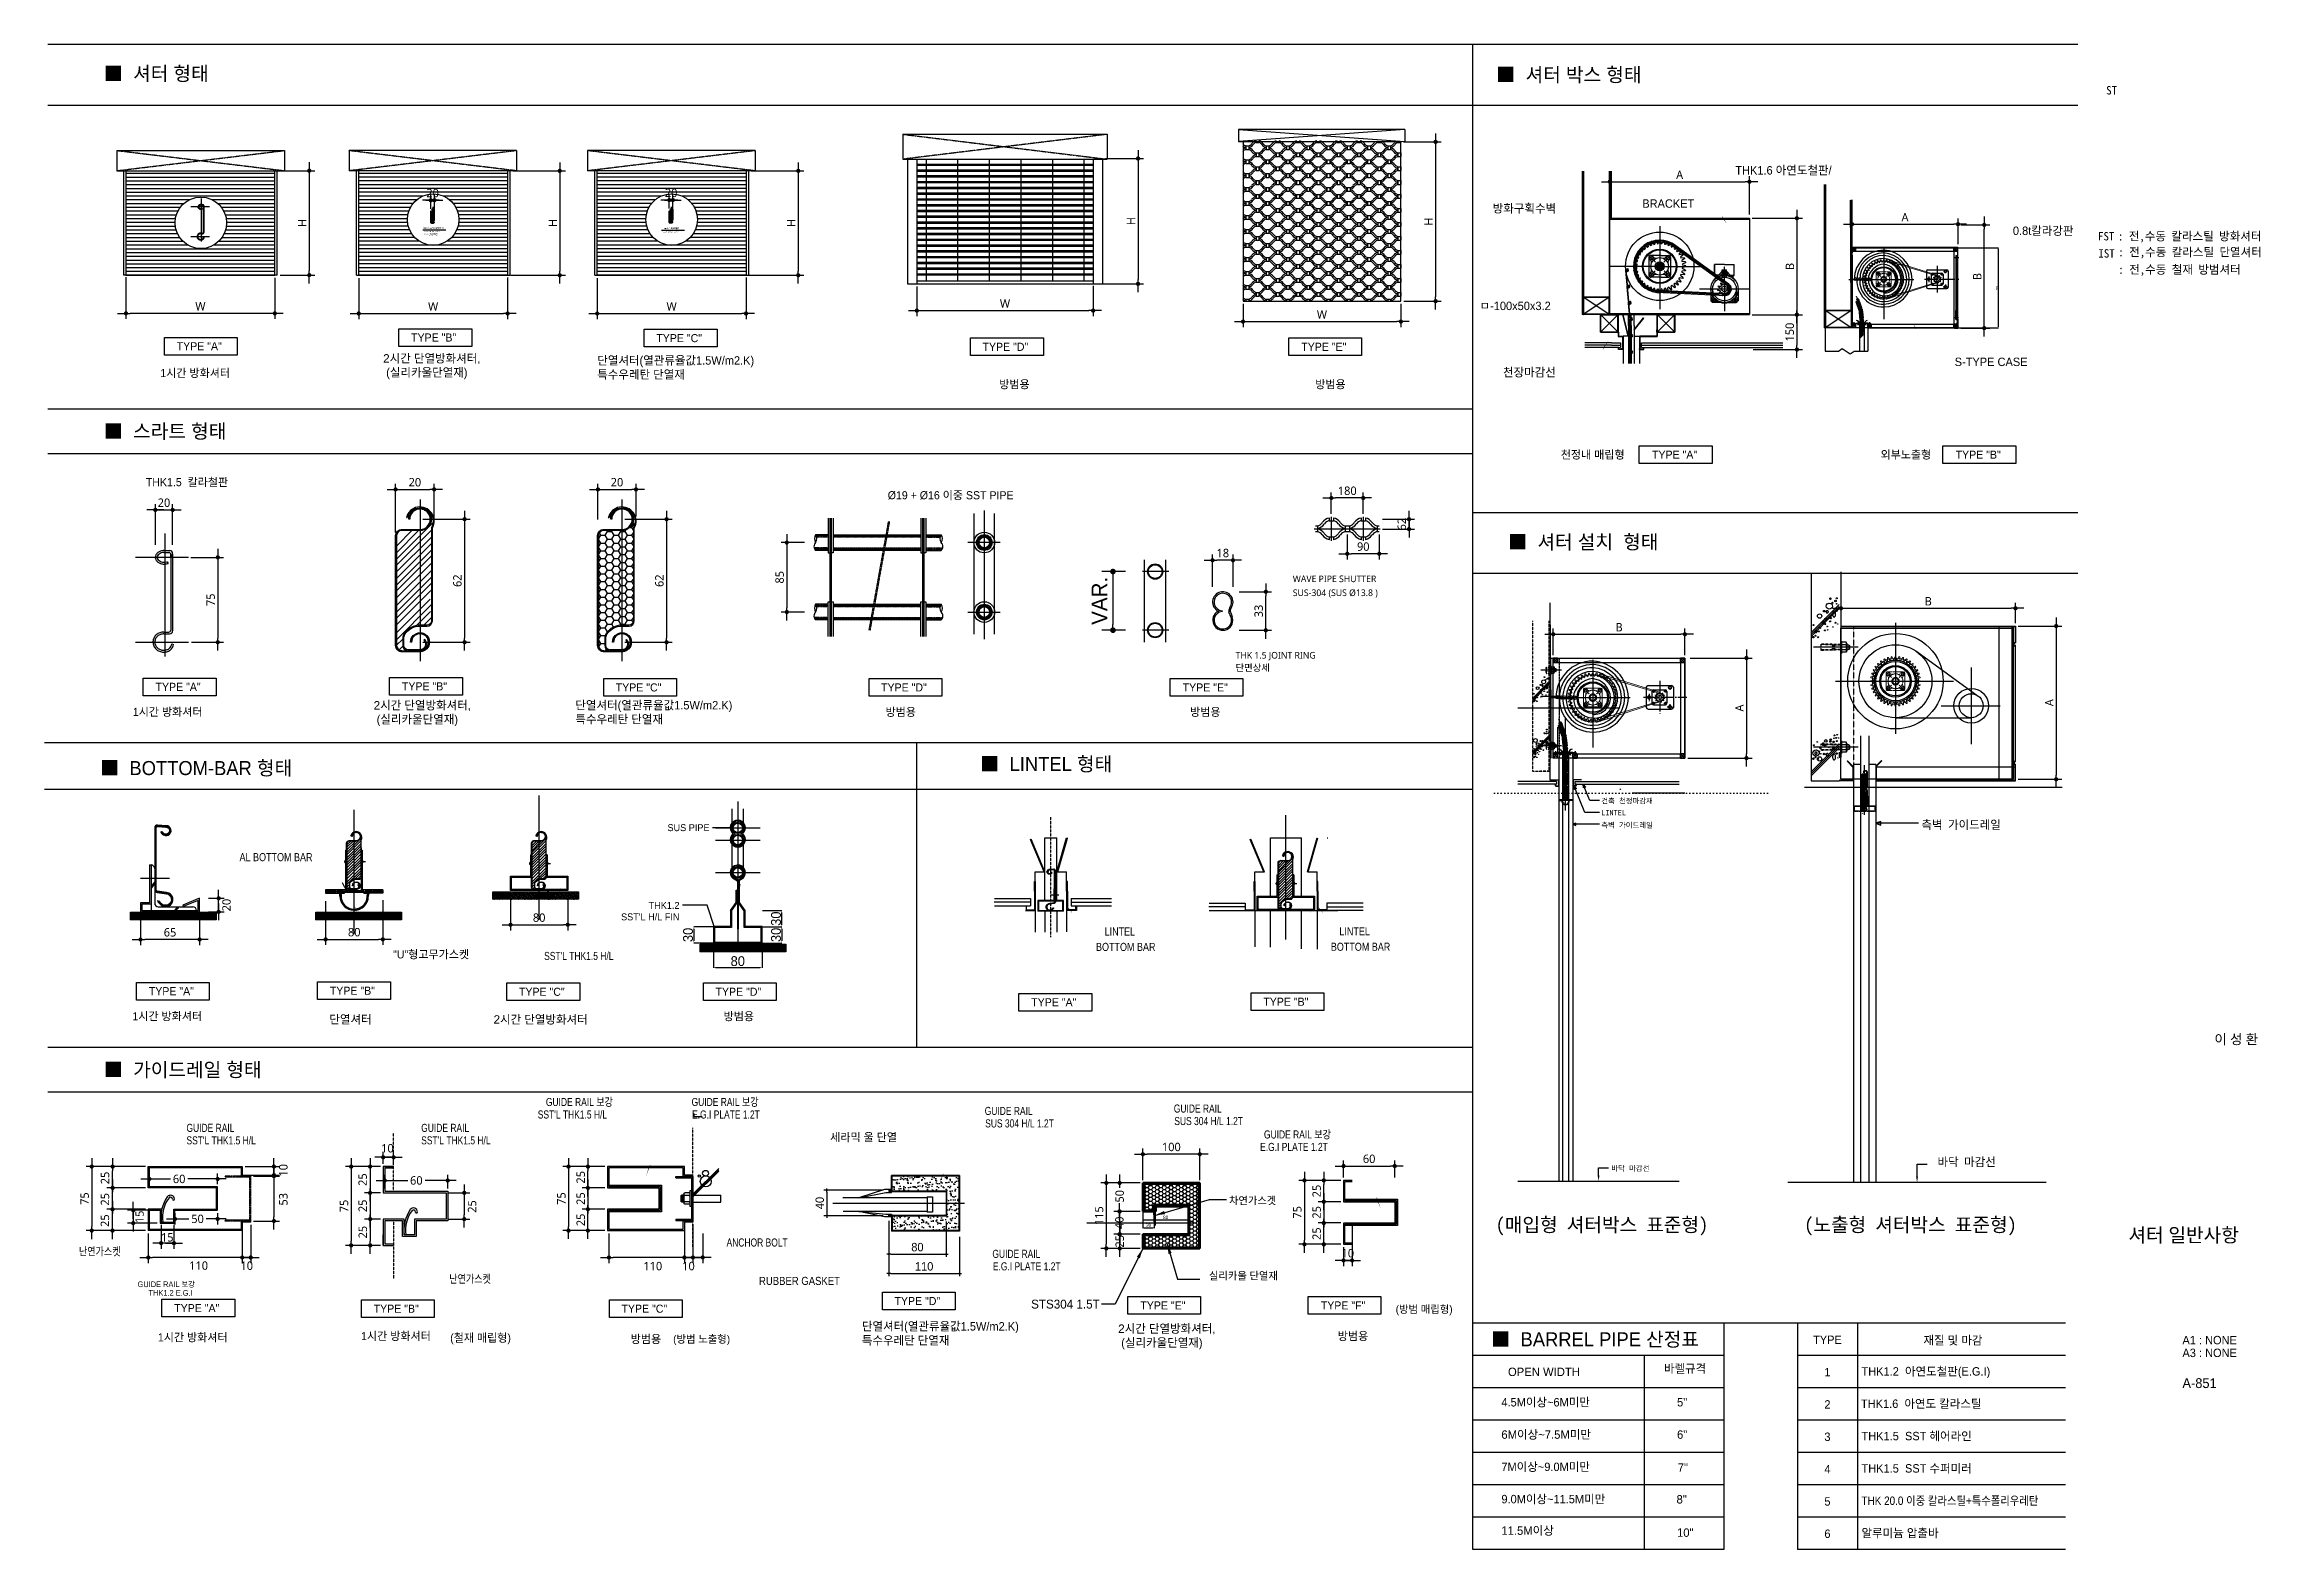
# Model space of a CAD drawing. Header units: millimetres. Extents: x -6941 to 136681, y 2065 to 58366.
# Drawn here: x -6941 to 72525, y 4746 to 58366 of the extents above; entities that cross this region are included whole.
import ezdxf
from ezdxf import colors
from ezdxf.entities.mleader import LeaderData, LeaderLine
from ezdxf.enums import TextEntityAlignment as Align
from ezdxf.math import Vec2, Vec3

# ---------------------------------------------------------------- set-up
doc = ezdxf.new("R2010")
doc.units = ezdxf.units.MM
doc.header["$LTSCALE"] = 4
doc.header["$MEASUREMENT"] = 0
for name, pattern in [('ACAD_ISO03W100', [30, 12, -18]), ('ACAD_ISO04W100', [30.5, 24, -3, 0.5, -3]), ('CEN', [62, 60, -1, 0, -1]), ('CENTER', [2, 1.25, -0.25, 0.25, -0.25]), ('CENTER2', [1.125, 0.75, -0.125, 0.125, -0.125]), ('HID', [2.3, 1.5, -0.8]), ('HIDDEN', [0.375, 0.25, -0.125]), ('HIDDENX2', [0.75, 0.5, -0.25]), ('PHANTOM2', [1.25, 0.625, -0.125, 0.125, -0.125, 0.125, -0.125])]:
    doc.linetypes.add(name, pattern=pattern)
doc.layers.get('0').update_dxf_attribs({"linetype": 'CONTINUOUS'})
doc.layers.get('DEFPOINTS').update_dxf_attribs({"linetype": 'CONTINUOUS'})
for name, color, linetype in [('01 CEN', 1, 'CEN'), ('100-TEXT', 3, 'CONTINUOUS'), ('2', 3, 'HIDDEN'), ('200-DIM', 7, 'CONTINUOUS'), ('3', 2, 'CONTINUOUS'), ('300-symb', 1, 'CONTINUOUS'), ('4', 4, 'CONTINUOUS'), ('5', 4, 'PHANTOM2'), ('6', 3, 'CONTINUOUS'), ('7', 7, 'CONTINUOUS'), ('9', 9, 'CONTINUOUS'), ('A', 9, 'CONTINUOUS'), ('A-BORD LINE1', 7, 'CONTINUOUS'), ('A-BORD LINE2', 4, 'CONTINUOUS'), ('A-BORD-TEXT', 3, 'CONTINUOUS'), ('A-DIMS', 7, 'CONTINUOUS'), ('A-XXXX-TXT2', 3, 'CONTINUOUS'), ('AUX', 1, 'CONTINUOUS'), ('C', 4, 'CONTINUOUS'), ('C651P_INT', 15, 'CONTINUOUS'), ('CEIL', 8, 'CONTINUOUS'), ('CEN', 1, 'CEN'), ('CENT', 6, 'CENTER'), ('CENTER', 1, 'CENTER'), ('CENTER2', 1, 'CENTER2'), ('con', 2, 'CONTINUOUS'), ('DI', 1, 'CONTINUOUS'), ('DIM', 7, 'CONTINUOUS'), ('DOOR', 7, 'CONTINUOUS'), ('ELE', 4, 'CONTINUOUS'), ('ELE2', 3, 'CONTINUOUS'), ('ELE5', 5, 'CONTINUOUS'), ('ELEV', 3, 'CONTINUOUS'), ('FIN', 5, 'CONTINUOUS'), ('GRID', 1, 'CEN'), ('H', 9, 'CONTINUOUS'), ('HAT', 9, 'CONTINUOUS'), ('HID', 6, 'HIDDEN'), ('HID1', 4, 'HID'), ('L', 1, 'CONTINUOUS'), ('L2-1', 3, 'PHANTOM2'), ('LINE', 1, 'CONTINUOUS'), ('R', 1, 'CONTINUOUS'), ('S-DIM', 7, 'CONTINUOUS'), ('steel', 255, 'CONTINUOUS'), ('STL', 4, 'CONTINUOUS'), ('SYM', 4, 'CONTINUOUS'), ('TEXT', 2, 'CONTINUOUS'), ('TEXT-DSC', 3, 'CONTINUOUS'), ('TXT', 3, 'CONTINUOUS'), ('WALL', 2, 'CONTINUOUS'), ('가이드레일', 6, 'CONTINUOUS'), ('철물', 4, 'CONTINUOUS')]:
    doc.layers.add(name, color=color, linetype=linetype)
doc.styles.add('ARIAL', font='')
doc.styles.add('Gtx', font='')
doc.styles.add('HY울릉도L', font='')
doc.styles.add('SYMBOL2', font='')
doc.styles.add('굴림', font='')
doc.styles.add('굴림체', font='')
doc.styles.add('돋움', font='')
doc.styles.add('돋움체', font='')
doc.styles.add('맑은고딕', font='malgun.ttf')
doc.styles.add('윤고딕 150', font='')
doc.styles.get('ARIAL').set_extended_font_data('HY특신명조')
doc.styles.get('Gtx').set_extended_font_data('Dotum')
doc.styles.get('HY울릉도L').set_extended_font_data('DotumChe')
doc.styles.get('SYMBOL2').set_extended_font_data('Dotum')
doc.styles.get('굴림').set_extended_font_data('Gulim')
doc.styles.get('굴림체').set_extended_font_data('GulimChe')
doc.styles.get('돋움').set_extended_font_data('Dotum')
doc.styles.get('돋움체').set_extended_font_data('DotumChe')
doc.styles.get('윤고딕 150').set_extended_font_data('Dotum')
doc.dimstyles.new('100', dxfattribs={"dimscale": 100, "dimtxt": 3, "dimasz": 0.7, "dimexe": 1, "dimexo": 2, "dimgap": 1, "dimtad": 1, "dimdec": 0, "dimzin": 9, "dimdsep": 46, "dimtxsty": '돋움', "dimblk": 'dots', "dimcen": 0, "dimclrt": 3, "dimadec": 0, "dimazin": 0, "dimtm": 1e-09, "dimtfac": 1, "dimtdec": 0, "dimtix": 1, "dimtmove": 2, "dimatfit": 3, "dimldrblk": 'dots', "dimfxl": 1, "dimtolj": 1, "dimtzin": 0, "dimarcsym": 0})
doc.dimstyles.new('CDIM', dxfattribs={"dimtxt": 3, "dimasz": 1.5, "dimexe": 2, "dimexo": 1, "dimgap": 1, "dimtad": 1, "dimdec": 0, "dimrnd": 0.5, "dimzin": 0, "dimdsep": 32, "dimlunit": 6, "dimtxsty": 'HY울릉도L', "dimblk1": '_CIDOT', "dimblk2": '_CIDOT', "dimsah": 1, "dimcen": 5.5, "dimclrd": 2, "dimclre": 2, "dimclrt": 7, "dimadec": 0, "dimazin": 0, "dimtfac": 1, "dimtdec": 0, "dimtix": 1, "dimtmove": 2, "dimatfit": 1, "dimldrblk": '_CIDOT', "dimfxl": 1, "dimtolj": 1, "dimtzin": 0, "dimlwd": -1, "dimarcsym": 0})
doc.dimstyles.new('ISO-25', dxfattribs={"dimscale": 12, "dimtxt": 10, "dimasz": 3, "dimexe": 1, "dimexo": 2, "dimgap": 1, "dimtad": 1, "dimdec": 1, "dimtxsty": '돋움', "dimcen": 2.5, "dimclrd": 4, "dimclre": 4, "dimclrt": 7, "dimadec": 0, "dimazin": 0, "dimtfac": 0.55, "dimtdec": 1, "dimtmove": 0, "dimatfit": 3, "dimfxl": 1, "dimarcsym": 0})
doc.dimstyles.new('셔터200', dxfattribs={"dimscale": 200, "dimtxt": 2.8, "dimasz": 1, "dimexe": 2, "dimexo": 3, "dimgap": 1, "dimtad": 1, "dimdec": 0, "dimzin": 0, "dimdsep": 46, "dimtxsty": '윤고딕 150', "dimblk": 'DOT', "dimcen": 2, "dimdle": 2, "dimclrt": 7, "dimadec": 0, "dimazin": 0, "dimtfac": 1, "dimtdec": 0, "dimtix": 1, "dimtmove": 2, "dimatfit": 3, "dimldrblk": 'OPEN90', "dimfxl": 2, "dimtolj": 1, "dimtzin": 0, "dimarcsym": 0})

msp = doc.modelspace()

# ---------------------------------------------------------------- texts
at = {"color": 0, "style": 'SYMBOL2'}
for s, p in [('SLICA WOOL방화용', (6527.53, 51801.55)), ('특수폴리우레탄', (15129.68, 51788.59)), ('2 시간 방화용', (6584.95, 51578.64))]:
    msp.add_text(s, height=60, dxfattribs=at).set_placement(p)
at = {"style": 'ARIAL'}
for p in [(6531.1, 51693.74), (15031.68, 51680.78)]:
    msp.add_text(' INSULATED FLAT SLATS', height=36, dxfattribs=at).set_placement(p)
at = {"color": 4, "attachment_point": 1, "style": '굴림'}
for s, insert, char_height, width in [('5', (57547.73, 50034.78), 50, 68.7466), ('4', (57649.52, 50030.97), 50, 145.0226), ('3', (57748.6, 50021.15), 50, 145.0226), ('2', (57853.18, 50030.79), 50, 145.0226), ('1', (57954.72, 50022.21), 50, 145.0226), ('0', (58052.36, 50025.91), 50, 145.0226), ('5', (46929.3, 35140.97), 62.5, 85.9332), ('4', (47056.54, 35136.21), 62.5, 181.2782), ('3', (47180.4, 35123.92), 62.5, 181.2782), ('2', (47311.12, 35135.97), 62.5, 181.2782), ('1', (47438.04, 35125.26), 62.5, 181.2782), ('0', (47560.09, 35129.87), 62.5, 181.2782)]:
    msp.add_mtext(s, dxfattribs=dict(at, insert=insert, char_height=char_height, width=width))
at = {"color": 3, "char_height": 316.992, "attachment_point": 5}
for s, insert, style in [('{\\H0.8466x;\\C256;차연가스겟\\H1.181x; }', (36091.71, 17163.47), '돋움'), ('{\\H0.8466x;\\C256;실리카울 단열재\\H1.181x; }', (35764.17, 14482.5), '굴림'), ('{\\C256;STS304 1.5T }', (29422.47, 13484.89), '굴림')]:
    msp.add_mtext(s, dxfattribs=dict(at, insert=insert, style=style))
at = {"layer": '100-TEXT', "style": '맑은고딕'}
for s, p in [('WAVE PIPE SHUTTER', (37523.12, 39330.76)), ('SUS-304 (SUS Ø13.8 )', (37523.12, 38833.92)), ('THK 1.5 JOINT RING', (35485.46, 36608.2)), ('단면상세', (35485.46, 36163.52))]:
    msp.add_text(s, height=236.25, dxfattribs=at).set_placement(p, align=Align.MIDDLE_LEFT)
at = {"layer": '5', "color": 2, "linetype": 'ByBlock', "char_height": 300, "attachment_point": 1, "style": 'ARIAL'}
for s, width, insert in [('{\\fArial|b0|i0|c0|p34;2\\fGulim|b0|i0|c129|p50;시간 단열방화셔터}, \\P ({\\fGulim|b0|i0|c129|p50;실리카울단열재})', 6557.767, (5116.85, 47335.29)), ('{\\fGulim|b0|i0|c129|p50;단열셔터(열관류율값1.5W/m2.K)\\P특수우레탄 단열재}', 6650.2411, (12744.98, 47261.62)), ('{\\fArial|b0|i0|c0|p34;2\\fGulim|b0|i0|c129|p50;시간 단열방화셔터}, \\P ({\\fGulim|b0|i0|c129|p50;실리카울단열재})', 6557.767, (4778.99, 34974.27)), ('{\\fGulim|b0|i0|c129|p50;단열셔터(열관류율값1.5W/m2.K)\\P특수우레탄 단열재}', 6650.2411, (11966.19, 34976.99)), ('{\\fGulim|b0|i0|c129|p50;단열셔터}', 6650.2411, (3202.5, 23782.38)), ('{\\fArial|b0|i0|c0|p34;2\\fGulim|b0|i0|c129|p50;시간 단열방화셔터}', 6557.767, (9050.17, 23779.67)), ('{\\fGulim|b0|i0|c129|p50;단열셔터(열관류율값1.5W/m2.K)\\P특수우레탄 단열재}', 6650.2411, (22171.76, 12844.59)), ('{\\fArial|b0|i0|c0|p34;2\\fGulim|b0|i0|c129|p50;시간 단열방화셔터}, \\P ({\\fGulim|b0|i0|c129|p50;실리카울단열재})', 6557.767, (31301.65, 12761.81))]:
    msp.add_mtext_dynamic_manual_height_columns(s, width=width, gutter_width=7.5, heights=[0], dxfattribs=dict(at, insert=insert))
at = {"layer": 'A-BORD-TEXT', "style": '맑은고딕'}
msp.add_text('이 성 환', height=350, dxfattribs=at).set_placement((71907.25, 22748.68), align=Align.RIGHT)
msp.add_text('셔터 일반사항', height=500, dxfattribs=at).set_placement((69256.2, 15948.28), align=Align.MIDDLE_CENTER)
at = {"layer": 'A-BORD-TEXT', "style": '돋움'}
for s, height, p in [('A1 : NONE', 300, (69213.25, 12053.32)), ('A1 : NONE', 300, (69213.25, 12053.32)), ('A3 : NONE', 300, (69213.25, 11599.83)), ('A3 : NONE', 300, (69213.25, 11599.83)), ('A-851', 350, (69213.25, 10496.2))]:
    msp.add_text(s, height=height, dxfattribs=at).set_placement(p)
at = {"layer": 'A-XXXX-TXT2', "style": '돋움체'}
for s, p in [('  ST', (66110.25, 56738.47)), ('  FST', (65819.86, 51537.81)), (': 전,수동 칼라스틸 방화셔터', (66916.59, 51537.81)), ('  IST ', (65832.23, 50925.6)), (': 전,수동 칼라스틸 단열셔터', (66928.97, 50974.39)), (': 전,수동 철재 방범셔터', (66928.97, 50350.09))]:
    msp.add_text(s, height=300, dxfattribs=at).set_placement(p, align=Align.MIDDLE_LEFT)
at = {"layer": 'DIM', "color": 3, "char_height": 248.1578, "attachment_point": 9}
for s, insert in [('{\\fGulim|b0|i0|c129|p49;SUS PIPE}', (16744.09, 30336.53)), ('{\\fGulim|b0|i0|c129|p49;THK1.2 }', (15675.48, 27569.95)), ("{\\fGulim|b0|i0|c129|p49;SST'L H/L FIN}", (15675.48, 27158.21))]:
    msp.add_mtext(s, dxfattribs=dict(at, insert=insert))
at = {"layer": 'SYM', "color": 2, "linetype": 'Continuous', "ltscale": 0.5, "style": 'SYMBOL2'}
for s, p in [('■  셔터 형태', (-4832.38, 57332.15)), ('■  셔터 박스 형태', (44769.96, 57293.34)), ('■  스라트 형태', (-4832.38, 44586.94)), ('■  셔터 설치  형태', (45191.67, 40643.42)), ('■  BOTTOM-BAR 형태', (-4966.24, 32587.83)), ('■  LINTEL 형태', (26388.17, 32732.66)), ('■  가이드레일 형태', (-4832.38, 21837.75)), ('■  BARREL PIPE 산정표', (44590.65, 12232.18))]:
    msp.add_text(s, height=500, dxfattribs=at).set_placement(p, align=Align.MIDDLE_LEFT)
at = {"layer": 'TEXT', "color": 0, "style": '굴림체'}
for s, height, p in [('건축 천정마감재', 187.5, (48511.5, 31324.15)), ('LINTEL', 187.5, (48508.47, 30908.18)), ('측벽 가이드레일', 187.5, (48511.5, 30461.03)), ('측벽 가이드레일', 300, (59916.64, 30418.61)), ('바닥 마감선', 187.5, (48870.52, 18230.47)), ('바닥 마감선', 300, (60491.06, 18399.59)), ('(매입형 셔터박스 표준형)', 500, (44750.61, 16065.09)), ('(노출형 셔터박스 표준형)', 500, (55742.51, 16065.09))]:
    msp.add_text(s, height=height, dxfattribs=at).set_placement(p)
at = {"layer": 'TEXT', "color": 7, "style": 'Gtx'}
for s, p in [('(방범 매립형)', (42201.69, 13305.35)), ('(방범 노출형)', (16463.93, 12242))]:
    msp.add_text(s, height=270, dxfattribs=at).set_placement(p, align=Align.MIDDLE_CENTER)
at = {"layer": 'TEXT-DSC', "color": 0, "style": '돋움'}
for s, height, p in [('THK1.6 아연도철판/', 300, (53285.96, 53736.29)), ('방화구획수벽', 300, (44644.16, 52380.51)), ('0.8t칼라강판', 300, (63174.46, 51582.55)), ('ㅁ-100x50x3.2', 300, (44174.27, 48906.57)), ('TYPE "A"', 288.001, (-2237.67, 47474.72)), ('TYPE "B"', 288.001, (6113.52, 47784.63)), ('TYPE "C"', 288.001, (14848.87, 47763.83)), ('TYPE "D"', 288.001, (26469.39, 47454.16)), ('TYPE "E"', 288.001, (37824.17, 47454.16)), ('S-TYPE CASE', 300, (61100.53, 46912.19)), ('천장마감선', 300, (45010.32, 46538.66)), ('천정내 매립형', 288.001, (47069.8, 43610.68)), ('TYPE "A"', 288.001, (50318.55, 43610.68)), ('외부노출형', 288.001, (58457.87, 43610.68)), ('TYPE "B"', 288.001, (61134.34, 43610.68)), ('Ø19 + Ø16 이중 SST PIPE', 288.0008, (23093.66, 42165.13)), ('TYPE "A"', 288.001, (-2990.44, 35337.06)), ('TYPE "B"', 288.001, (5786.59, 35355.52)), ('TYPE "C"', 288.001, (13403.25, 35317.09)), ('TYPE "D"', 288.001, (22855.8, 35316.51)), ('TYPE "E"', 288.001, (33599.72, 35316.51)), ('"U"형고무가스켓', 288.001, (5471.4, 25805.05)), ('TYPE "A"', 288.001, (-3230.17, 24492.36)), ('TYPE "B"', 288.001, (3218.89, 24510.82)), ('TYPE "C"', 288.001, (9956.15, 24472.39)), ('TYPE "D"', 288.001, (16957.7, 24472.39)), ('TYPE "A"', 288.001, (28204.52, 24098.28)), ('TYPE "B"', 288.001, (36471.56, 24116.74)), ('세라믹 울 단열', 288.001, (21042.2, 19289)), ('TYPE "D"', 288.001, (23333.19, 13453.38)), ('TYPE "E"', 288.001, (32091.35, 13295.73)), ('TYPE "F"', 288.001, (38519.76, 13295.73)), ('TYPE "A"', 288.001, (-2325.18, 13199.63)), ('TYPE "B"', 288.001, (4781.12, 13179.07)), ('TYPE "C"', 288.001, (13608.15, 13179.66)), ('THK1.2  아연도철판(E.G.I)', 300, (57781.66, 10938.83)), ('THK1.6  아연도 칼라스틸', 300, (57762.15, 9786.83)), ('THK1.5  SST 헤어라인', 300, (57781.66, 8634.83)), ('THK1.5  SST 수퍼미러', 300, (57781.66, 7482.83)), ('알루미늄 압출바', 300, (57781.66, 5178.83))]:
    msp.add_text(s, height=height, dxfattribs=at).set_placement(p)
at = {"layer": 'TEXT-DSC', "style": '돋움'}
msp.add_text('BRACKET', height=300, dxfattribs=at).set_placement((49971.7, 52553.09))
at = {"layer": 'TEXT-DSC', "color": 2, "linetype": 'ByBlock', "style": '돋움'}
for s, p in [('1시간 방화셔터', (-2818.83, 46518.95)), ('방범용', (38321.42, 46116.83)), ('1시간 방화셔터', (-3799.1, 34445.99)), ('방범용', (33864.56, 34442.07)), ('1시간 방화셔터', (-3813.8, 23601.29)), ('방범용', (17246.78, 23597.37)), ('1시간 방화셔터', (-2906.1, 12158.47)), ('1시간 방화셔터', (4332.97, 12204.13)), ('방범용', (39125.58, 12202.27))]:
    msp.add_text(s, height=288.001, dxfattribs=at).set_placement(p)
at = {"layer": 'TEXT-DSC', "color": 2, "style": '돋움'}
for p in [(27065.09, 46116.83), (23015.13, 34442.07), (13936.01, 12096.22)]:
    msp.add_text('방범용', height=288.001, dxfattribs=at).set_placement(p)
at = {"layer": 'TEXT-DSC', "color": 0, "style": '돋움'}
for s, height, width, p in [('AL BOTTOM BAR', 288.0008, 0.85, (3.16, 29269.33)), ('BOTTOM BAR', 288.001, 0.85, (30512.86, 26071.94)), ('LINTEL', 288.001, 0.85, (30818.4, 26620.47)), ('BOTTOM BAR', 288.001, 0.85, (38877.83, 26076.65)), ('LINTEL', 288.001, 0.85, (39183.38, 26625.18)), ("SST'L THK1.5 H/L", 288.0008, 0.8, (10853.02, 25748.99)), ('GUIDE RAIL 보강', 288.0008, 0.8, (10915.82, 20544.49)), ('GUIDE RAIL 보강', 288.0008, 0.8, (16105.82, 20544.49)), ('GUIDE RAIL', 288.001, 0.8, (-1887.81, 19622.81)), ('GUIDE RAIL', 288.001, 0.8, (6474.21, 19622.81)), ("SST'L THK1.5 H/L", 288.0008, 0.8, (10625.61, 20099.65)), ('E.G.I PLATE 1.2T', 288.0008, 0.8, (16123.21, 20099.65)), ('GUIDE RAIL', 288.001, 0.8, (26547.1, 20227.03)), ('SUS 304 H/L 1.2T ', 288.0008, 0.8, (26564.49, 19782.19)), ('GUIDE RAIL', 288.001, 0.8, (33283.87, 20310.94)), ('SUS 304 H/L 1.2T ', 288.0008, 0.8, (33301.26, 19866.1)), ("SST'L THK1.5 H/L", 288.0008, 0.8, (-1887.81, 19177.97)), ("SST'L THK1.5 H/L", 288.0008, 0.8, (6474.21, 19177.97)), ('E.G.I PLATE 1.2T', 288.0008, 0.8, (36357.53, 18943.72, 0)), ('GUIDE RAIL 보강', 288.0008, 0.8, (36494.34, 19388.56, 0)), ('난연가스켓', 288.001, 0.8, (-5718.36, 15219.06, 0)), ('ANCHOR BOLT ', 288.0008, 0.8, (17351.93, 15538.92)), ('GUIDE RAIL', 288.001, 0.8, (26820.62, 15134.1)), ('GUIDE RAIL 보강', 201.6006, 0.9, (-3628.48, 14092.55)), ('난연가스켓', 288.001, 0.8, (7473.16, 14243.07, 0)), ('RUBBER GASKET ', 288.0008, 0.9, (18507.39, 14169.79)), ('E.G.I PLATE 1.2T ', 288.0008, 0.8, (26838.01, 14689.26)), ('THK1.2 E.G.I', 201.6006, 0.9, (-3238.53, 13785.51)), ('THK 20.0 이중 칼라스틸+특수폴리우레탄 ', 300, 0.9, (57781.66, 6330.83))]:
    msp.add_text(s, height=height, dxfattribs=dict(at, width=width)).set_placement(p)
msp.add_text('(철재 매립형)', height=288.001, dxfattribs=at).set_placement((8587.8, 12287.06), align=Align.MIDDLE_CENTER)
for s, p in [('TYPE', (56568.19, 12065.51)), ('재질 및 마감', (61038.87, 12044.92)), ('1', (56568.19, 10913.51)), ('2', (56568.19, 9761.51)), ('3', (56568.19, 8609.51)), ('4', (56568.19, 7457.51)), ('5', (56568.19, 6305.51)), ('6', (56568.19, 5153.51))]:
    msp.add_text(s, height=300, dxfattribs=at).set_placement(p, align=Align.CENTER)
at = {"layer": 'TEXT-DSC', "color": 0, "attachment_point": 1, "style": '돋움'}
for s, insert, char_height in [('THK1.5  칼라철판', (-3335.11, 42919.23), 288.0008), ('{\\fﾤﾱﾤﾼﾤﾸﾤﾲ|b0|i0|c129|p49;OPEN WIDTH}', (45188.01, 11223.4), 300), ('바렐규격', (50743, 11337.55), 300), ('{\\fGulim|b0|i0|c129|p49;4.5M이상~6M미만}', (44953.42, 10140.23), 300), ('{\\fﾤﾱﾤﾼﾤﾸﾤﾲ|b0|i0|c129|p49;5"}', (51210.21, 10140.23), 300), ('{\\fﾤﾱﾤﾼﾤﾸﾤﾲ|b0|i0|c129|p49;6M이상~7.5M미만}', (44953.42, 8987.9), 300), ('{\\fﾤﾱﾤﾼﾤﾸﾤﾲ|b0|i0|c129|p49;6"}', (51210.21, 8987.9), 300), ('{\\fGulim|b0|i0|c129|p49;7M이상~9.0M미만}', (44953.42, 7838.18), 300), ('{\\fﾤﾱﾤﾼﾤﾸﾤﾲ|b0|i0|c129|p49;7"}', (51235.11, 7815.57), 300), ('{\\fGulim|b0|i0|c129|p49;9.0M이상~11.5M미만}', (44953.42, 6688.45), 300), ('{\\fﾤﾱﾤﾼﾤﾸﾤﾲ|b0|i0|c129|p49;8"}', (51191.51, 6680.44), 300), ('{\\fﾤﾱﾤﾼﾤﾸﾤﾲ|b0|i0|c129|p49;11.5M이상}', (44953.42, 5565.87), 300), ('{\\fﾤﾱﾤﾼﾤﾸﾤﾲ|b0|i0|c129|p49;10"}', (51210.21, 5494.53), 300)]:
    msp.add_mtext(s, dxfattribs=dict(at, insert=insert, char_height=char_height))

# ---------------------------------------------------------------- blocks, each defined once
blk = doc.blocks.new('_CIDOT')
at = {"color": 0, "linetype": 'ByBlock'}
blk.add_line((2, 0), (-1, 0), dxfattribs=at)
at = {"color": 0, "linetype": 'ByBlock', "const_width": 0.5}
blk.add_lwpolyline([(-0.25, 0, 1), (0.25, 0, 1)], format="xyb", close=True, dxfattribs=at)
blk = doc.blocks.new('*D88')
at = {"layer": 'A-DIMS', "lineweight": -2, "transparency": 16777216}
for p, q in [((-4043, 50075), (-4043, 48590)), ((1260, 50053), (1260, 48590))]:
    blk.add_line(p, q, dxfattribs=at)
at = {"layer": 'A-DIMS', "transparency": 16777216}
blk.add_line((1110, 48790), (-3893, 48790), dxfattribs=at)
at = {"layer": 'DEFPOINTS', "color": 0, "transparency": 16777216}
for p in [(-4043, 50175), (1260, 50153), (-4043, 48790)]:
    blk.add_point(p, dxfattribs=at)
at = {"layer": 'A-DIMS', "transparency": 16777216, "xscale": 150, "yscale": 150, "zscale": 150, "rotation": 180}
blk.add_blockref('_CIDOT', (-4043, 48790), dxfattribs=at)
at = {"layer": 'A-DIMS', "transparency": 16777216, "xscale": 150, "yscale": 150, "zscale": 150}
blk.add_blockref('_CIDOT', (1260, 48790), dxfattribs=at)
at = {"layer": 'A-DIMS', "color": 3, "transparency": 16777216, "insert": (-1391, 49040), "char_height": 300, "attachment_point": 5, "style": '맑은고딕'}
blk.add_mtext('\\A1;W', dxfattribs=at)
blk = doc.blocks.new('*D89')
at = {"layer": 'A-DIMS', "lineweight": -2, "transparency": 16777216}
for p, q in [((1444, 53873), (2686, 53873)), ((1444, 50153), (2686, 50153))]:
    blk.add_line(p, q, dxfattribs=at)
at = {"layer": 'A-DIMS', "transparency": 16777216}
blk.add_line((2486, 53723), (2486, 50303), dxfattribs=at)
at = {"layer": 'DEFPOINTS', "color": 0, "transparency": 16777216}
for p in [(1344, 53873), (1344, 50153), (2486, 50153)]:
    blk.add_point(p, dxfattribs=at)
at = {"layer": 'A-DIMS', "transparency": 16777216, "xscale": 150, "yscale": 150, "zscale": 150}
for p, rotation in [((2486, 53873), 90), ((2486, 50153), 270)]:
    blk.add_blockref('_CIDOT', p, dxfattribs=dict(at, rotation=rotation))
at = {"layer": 'A-DIMS', "color": 3, "transparency": 16777216, "insert": (2236, 52013), "char_height": 300, "attachment_point": 5, "rotation": 90, "style": '맑은고딕'}
blk.add_mtext('\\A1;H', dxfattribs=at)
blk = doc.blocks.new('*D90')
at = {"layer": 'A-DIMS', "lineweight": -2, "transparency": 16777216}
for p, q in [((24130, 49743), (24130, 48687)), ((30412, 49768), (30412, 48687))]:
    blk.add_line(p, q, dxfattribs=at)
at = {"layer": 'A-DIMS', "transparency": 16777216}
blk.add_line((24280, 48887), (30262, 48887), dxfattribs=at)
at = {"layer": 'DEFPOINTS', "color": 0, "transparency": 16777216}
for p in [(24130, 49843), (30412, 49868), (30412, 48887)]:
    blk.add_point(p, dxfattribs=at)
at = {"layer": 'A-DIMS', "transparency": 16777216, "xscale": 150, "yscale": 150, "zscale": 150, "rotation": 180}
blk.add_blockref('_CIDOT', (24130, 48887), dxfattribs=at)
at = {"layer": 'A-DIMS', "transparency": 16777216, "xscale": 150, "yscale": 150, "zscale": 150}
blk.add_blockref('_CIDOT', (30412, 48887), dxfattribs=at)
at = {"layer": 'A-DIMS', "color": 3, "transparency": 16777216, "insert": (27271, 49137), "char_height": 300, "attachment_point": 5, "style": '맑은고딕'}
blk.add_mtext('\\A1;W', dxfattribs=at)
blk = doc.blocks.new('*D91')
at = {"layer": 'A-DIMS', "lineweight": -2, "transparency": 16777216}
for p, q in [((30845, 54307), (32209, 54307)), ((30744, 49843), (32209, 49843))]:
    blk.add_line(p, q, dxfattribs=at)
at = {"layer": 'A-DIMS', "transparency": 16777216}
blk.add_line((32009, 54157), (32009, 49993), dxfattribs=at)
at = {"layer": 'DEFPOINTS', "color": 0, "transparency": 16777216}
for p in [(30745, 54307), (30644, 49843), (32009, 49843)]:
    blk.add_point(p, dxfattribs=at)
at = {"layer": 'A-DIMS', "transparency": 16777216, "xscale": 150, "yscale": 150, "zscale": 150}
for p, rotation in [((32009, 54307), 90), ((32009, 49843), 270)]:
    blk.add_blockref('_CIDOT', p, dxfattribs=dict(at, rotation=rotation))
at = {"layer": 'A-DIMS', "color": 3, "transparency": 16777216, "insert": (31759, 52075), "char_height": 300, "attachment_point": 5, "rotation": 90, "style": '맑은고딕'}
blk.add_mtext('\\A1;H', dxfattribs=at)
blk = doc.blocks.new('*D92')
at = {"layer": 'A-DIMS', "lineweight": -2, "transparency": 16777216}
for p, q in [((9736, 53868), (11610, 53868)), ((9652, 50148), (11610, 50148))]:
    blk.add_line(p, q, dxfattribs=at)
at = {"layer": 'A-DIMS', "transparency": 16777216}
blk.add_line((11410, 53718), (11410, 50298), dxfattribs=at)
at = {"layer": 'DEFPOINTS', "color": 0, "transparency": 16777216}
for p in [(9636, 53868), (9552, 50148), (11410, 50148)]:
    blk.add_point(p, dxfattribs=at)
at = {"layer": 'A-DIMS', "transparency": 16777216, "xscale": 150, "yscale": 150, "zscale": 150}
for p, rotation in [((11410, 53868), 90), ((11410, 50148), 270)]:
    blk.add_blockref('_CIDOT', p, dxfattribs=dict(at, rotation=rotation))
at = {"layer": 'A-DIMS', "color": 3, "transparency": 16777216, "insert": (11160, 52008), "char_height": 300, "attachment_point": 5, "rotation": 90, "style": '맑은고딕'}
blk.add_mtext('\\A1;H', dxfattribs=at)
blk = doc.blocks.new('*D93')
at = {"layer": 'A-DIMS', "lineweight": -2, "transparency": 16777216}
for p, q in [((9552, 50069), (9552, 48585)), ((4248, 50048), (4248, 48585))]:
    blk.add_line(p, q, dxfattribs=at)
at = {"layer": 'A-DIMS', "transparency": 16777216}
blk.add_line((4398, 48785), (9402, 48785), dxfattribs=at)
at = {"layer": 'DEFPOINTS', "color": 0, "transparency": 16777216}
for p in [(4248, 50148), (9552, 50169), (9552, 48785)]:
    blk.add_point(p, dxfattribs=at)
at = {"layer": 'A-DIMS', "transparency": 16777216, "xscale": 150, "yscale": 150, "zscale": 150, "rotation": 180}
blk.add_blockref('_CIDOT', (4248, 48785), dxfattribs=at)
at = {"layer": 'A-DIMS', "transparency": 16777216, "xscale": 150, "yscale": 150, "zscale": 150}
blk.add_blockref('_CIDOT', (9552, 48785), dxfattribs=at)
at = {"layer": 'A-DIMS', "color": 3, "transparency": 16777216, "insert": (6900, 49035), "char_height": 300, "attachment_point": 5, "style": '맑은고딕'}
blk.add_mtext('\\A1;W', dxfattribs=at)
blk = doc.blocks.new('*D103')
at = {"layer": 'A-DIMS', "transparency": 16777216}
for p, q in [((6667, 52820), (6517, 52820)), ((6817, 52820), (6944, 52820)), ((7094, 52820), (7244, 52820))]:
    blk.add_line(p, q, dxfattribs=at)
at = {"layer": 'A-DIMS', "lineweight": -2, "transparency": 16777216}
for p, q in [((6817, 52518), (6817, 53020)), ((6944, 52518), (6944, 53020))]:
    blk.add_line(p, q, dxfattribs=at)
at = {"layer": 'DEFPOINTS', "color": 0, "transparency": 16777216}
for p in [(6944, 52820), (6817, 52418), (6944, 52418)]:
    blk.add_point(p, dxfattribs=at)
at = {"layer": 'A-DIMS', "transparency": 16777216, "xscale": 150, "yscale": 150, "zscale": 150, "rotation": 180}
blk.add_blockref('_CIDOT', (6944, 52820), dxfattribs=at)
at = {"layer": 'A-DIMS', "transparency": 16777216, "xscale": 150, "yscale": 150, "zscale": 150}
blk.add_blockref('_CIDOT', (6817, 52820), dxfattribs=at)
at = {"layer": 'A-DIMS', "color": 3, "transparency": 16777216, "insert": (6881, 53075), "char_height": 300, "attachment_point": 5, "style": '맑은고딕'}
blk.add_mtext('\\A1;20', dxfattribs=at)
blk = doc.blocks.new('*D26')
at = {"layer": 'A-DIMS', "lineweight": -2, "transparency": 16777216}
for p, q in [((48816, 52314), (48816, 53679)), ((53790, 52314), (53790, 53679))]:
    blk.add_line(p, q, dxfattribs=at)
at = {"layer": 'A-DIMS', "transparency": 16777216}
blk.add_line((48966, 53479), (53640, 53479), dxfattribs=at)
at = {"layer": 'DEFPOINTS', "color": 0, "transparency": 16777216}
for p in [(53790, 53479), (48816, 52214), (53790, 52214)]:
    blk.add_point(p, dxfattribs=at)
at = {"layer": 'A-DIMS', "transparency": 16777216, "xscale": 150, "yscale": 150, "zscale": 150, "rotation": 180}
blk.add_blockref('_CIDOT', (48816, 53479), dxfattribs=at)
at = {"layer": 'A-DIMS', "transparency": 16777216, "xscale": 150, "yscale": 150, "zscale": 150}
blk.add_blockref('_CIDOT', (53790, 53479), dxfattribs=at)
at = {"layer": 'A-DIMS', "color": 3, "transparency": 16777216, "insert": (51303, 53729), "char_height": 300, "attachment_point": 5, "style": '맑은고딕'}
blk.add_mtext('\\A1;A', dxfattribs=at)
blk = doc.blocks.new('*D27')
at = {"layer": 'A-DIMS', "lineweight": -2, "transparency": 16777216}
for p, q in [((53890, 52181), (55679, 52181)), ((53890, 48743), (55679, 48743))]:
    blk.add_line(p, q, dxfattribs=at)
at = {"layer": 'A-DIMS', "transparency": 16777216}
blk.add_line((55479, 52031), (55479, 48893), dxfattribs=at)
at = {"layer": 'DEFPOINTS', "color": 0, "transparency": 16777216}
for p in [(53790, 52181), (53790, 48743), (55479, 48743)]:
    blk.add_point(p, dxfattribs=at)
at = {"layer": 'A-DIMS', "transparency": 16777216, "xscale": 150, "yscale": 150, "zscale": 150}
for p, rotation in [((55479, 52181), 90), ((55479, 48743), 270)]:
    blk.add_blockref('_CIDOT', p, dxfattribs=dict(at, rotation=rotation))
at = {"layer": 'A-DIMS', "color": 3, "transparency": 16777216, "insert": (55229, 50462), "char_height": 300, "attachment_point": 5, "rotation": 90, "style": '맑은고딕'}
blk.add_mtext('\\A1;B', dxfattribs=at)
blk = doc.blocks.new('*D28')
at = {"layer": 'A-DIMS', "lineweight": -2, "transparency": 16777216}
for p, q in [((54273, 48743), (55682, 48743)), ((53922, 47501), (55682, 47501))]:
    blk.add_line(p, q, dxfattribs=at)
at = {"layer": 'A-DIMS', "transparency": 16777216}
blk.add_line((55482, 48593), (55482, 47651), dxfattribs=at)
at = {"layer": 'DEFPOINTS', "color": 0, "transparency": 16777216}
for p in [(54173, 48743), (53822, 47501), (55482, 47501)]:
    blk.add_point(p, dxfattribs=at)
at = {"layer": 'A-DIMS', "transparency": 16777216, "xscale": 150, "yscale": 150, "zscale": 150}
for p, rotation in [((55482, 48743), 90), ((55482, 47501), 270)]:
    blk.add_blockref('_CIDOT', p, dxfattribs=dict(at, rotation=rotation))
at = {"layer": 'A-DIMS', "color": 3, "transparency": 16777216, "insert": (55226, 48122), "char_height": 300, "attachment_point": 5, "rotation": 90, "style": '맑은고딕'}
blk.add_mtext('\\A1;150', dxfattribs=at)
blk = doc.blocks.new('*D21')
at = {"layer": 'A-DIMS', "lineweight": -2, "transparency": 16777216}
for p, q in [((-1733, 40096), (-572, 40096)), ((-1714, 37072), (-572, 37072))]:
    blk.add_line(p, q, dxfattribs=at)
at = {"layer": 'A-DIMS', "transparency": 16777216}
blk.add_line((-772, 39946), (-772, 37222), dxfattribs=at)
at = {"layer": 'DEFPOINTS', "color": 0, "transparency": 16777216}
for p in [(-1833, 40096), (-1814, 37072), (-772, 37072)]:
    blk.add_point(p, dxfattribs=at)
at = {"layer": 'A-DIMS', "transparency": 16777216, "xscale": 150, "yscale": 150, "zscale": 150}
for p, rotation in [((-772, 40096), 90), ((-772, 37072), 270)]:
    blk.add_blockref('_CIDOT', p, dxfattribs=dict(at, rotation=rotation))
at = {"layer": 'A-DIMS', "color": 3, "transparency": 16777216, "insert": (-1025, 38584), "char_height": 300, "attachment_point": 5, "rotation": 90, "style": '맑은고딕'}
blk.add_mtext('\\A1;75', dxfattribs=at)
blk = doc.blocks.new('*D22')
at = {"layer": 'A-DIMS', "transparency": 16777216}
for p, q in [((-3147, 41786), (-3297, 41786)), ((-2997, 41786), (-2380, 41786)), ((-2230, 41786), (-2080, 41786))]:
    blk.add_line(p, q, dxfattribs=at)
at = {"layer": 'A-DIMS', "lineweight": -2, "transparency": 16777216}
for p, q in [((-2997, 40538), (-2997, 41986)), ((-2380, 40538), (-2380, 41986))]:
    blk.add_line(p, q, dxfattribs=at)
at = {"layer": 'DEFPOINTS', "color": 0, "transparency": 16777216}
for p in [(-2380, 41786), (-2997, 40438), (-2380, 40438)]:
    blk.add_point(p, dxfattribs=at)
at = {"layer": 'A-DIMS', "transparency": 16777216, "xscale": 150, "yscale": 150, "zscale": 150}
blk.add_blockref('_CIDOT', (-2997, 41786), dxfattribs=at)
at = {"layer": 'A-DIMS', "transparency": 16777216, "xscale": 150, "yscale": 150, "zscale": 150, "rotation": 180}
blk.add_blockref('_CIDOT', (-2380, 41786), dxfattribs=at)
at = {"layer": 'A-DIMS', "color": 3, "transparency": 16777216, "insert": (-2689, 42041), "char_height": 300, "attachment_point": 5, "style": '맑은고딕'}
blk.add_mtext('\\A1;20', dxfattribs=at)
blk = doc.blocks.new('*D23')
at = {"layer": 'A-DIMS', "lineweight": -2, "transparency": 16777216}
for p, q in [((20124, 40624), (19298, 40624)), ((20124, 38146), (19298, 38146))]:
    blk.add_line(p, q, dxfattribs=at)
at = {"layer": 'A-DIMS', "transparency": 16777216}
blk.add_line((19498, 40474), (19498, 38296), dxfattribs=at)
at = {"layer": 'DEFPOINTS', "color": 0, "transparency": 16777216}
for p in [(20224, 40624), (19498, 38146), (20224, 38146)]:
    blk.add_point(p, dxfattribs=at)
at = {"layer": 'A-DIMS', "transparency": 16777216, "xscale": 150, "yscale": 150, "zscale": 150}
for p, rotation in [((19498, 40624), 90), ((19498, 38146), 270)]:
    blk.add_blockref('_CIDOT', p, dxfattribs=dict(at, rotation=rotation))
at = {"layer": 'A-DIMS', "color": 3, "transparency": 16777216, "insert": (19243, 39385), "char_height": 300, "attachment_point": 5, "rotation": 90, "style": '맑은고딕'}
blk.add_mtext('\\A1;85', dxfattribs=at)
blk = doc.blocks.new('*D94')
at = {"layer": 'A-DIMS', "lineweight": -2, "transparency": 16777216}
for p, q in [((13726, 41455), (15415, 41455)), ((13726, 37072), (15415, 37072))]:
    blk.add_line(p, q, dxfattribs=at)
at = {"layer": 'A-DIMS', "transparency": 16777216}
blk.add_line((15215, 41305), (15215, 37222), dxfattribs=at)
at = {"layer": 'DEFPOINTS', "color": 0, "transparency": 16777216}
for p in [(13626, 41455), (13626, 37072), (15215, 37072)]:
    blk.add_point(p, dxfattribs=at)
at = {"layer": 'A-DIMS', "transparency": 16777216, "xscale": 150, "yscale": 150, "zscale": 150}
for p, rotation in [((15215, 41455), 90), ((15215, 37072), 270)]:
    blk.add_blockref('_CIDOT', p, dxfattribs=dict(at, rotation=rotation))
at = {"layer": 'A-DIMS', "color": 3, "transparency": 16777216, "insert": (14960, 39263), "char_height": 300, "attachment_point": 5, "rotation": 90, "style": '맑은고딕'}
blk.add_mtext('\\A1;62', dxfattribs=at)
blk = doc.blocks.new('*D24')
at = {"layer": 'A-DIMS', "lineweight": -2, "transparency": 16777216}
for p, q in [((-1105, 27948), (-542, 27948)), ((-1105, 27462), (-542, 27462))]:
    blk.add_line(p, q, dxfattribs=at)
at = {"layer": 'A-DIMS', "transparency": 16777216}
for p, q in [((-742, 28098), (-742, 28248)), ((-742, 27462), (-742, 27948)), ((-742, 27312), (-742, 27162))]:
    blk.add_line(p, q, dxfattribs=at)
at = {"layer": 'DEFPOINTS', "color": 0, "transparency": 16777216}
for p in [(-1205, 27948), (-742, 27948), (-1205, 27462)]:
    blk.add_point(p, dxfattribs=at)
at = {"layer": 'A-DIMS', "transparency": 16777216, "xscale": 150, "yscale": 150, "zscale": 150}
for p, rotation in [((-742, 27948), 270), ((-742, 27462), 90)]:
    blk.add_blockref('_CIDOT', p, dxfattribs=dict(at, rotation=rotation))
at = {"layer": 'A-DIMS', "color": 3, "transparency": 16777216, "insert": (-460, 27705), "char_height": 300, "attachment_point": 5, "rotation": 90, "style": '맑은고딕'}
blk.add_mtext('\\A1;20', dxfattribs=at)
blk = doc.blocks.new('*D25')
at = {"layer": 'A-DIMS', "lineweight": -2, "transparency": 16777216}
for p, q in [((-3526, 27204), (-3526, 26278)), ((-1420, 27204), (-1420, 26278))]:
    blk.add_line(p, q, dxfattribs=at)
at = {"layer": 'A-DIMS', "transparency": 16777216}
blk.add_line((-1570, 26478), (-3376, 26478), dxfattribs=at)
at = {"layer": 'DEFPOINTS', "color": 0, "transparency": 16777216}
for p in [(-3526, 27304), (-1420, 27304), (-3526, 26478)]:
    blk.add_point(p, dxfattribs=at)
at = {"layer": 'A-DIMS', "transparency": 16777216, "xscale": 150, "yscale": 150, "zscale": 150, "rotation": 180}
blk.add_blockref('_CIDOT', (-3526, 26478), dxfattribs=at)
at = {"layer": 'A-DIMS', "transparency": 16777216, "xscale": 150, "yscale": 150, "zscale": 150}
blk.add_blockref('_CIDOT', (-1420, 26478), dxfattribs=at)
at = {"layer": 'A-DIMS', "color": 3, "transparency": 16777216, "insert": (-2473, 26733), "char_height": 300, "attachment_point": 5, "style": '맑은고딕'}
blk.add_mtext('\\A1;65', dxfattribs=at)
blk = doc.blocks.new('*D20')
at = {"layer": 'A-DIMS', "lineweight": -2, "transparency": 16777216}
for p, q in [((3068, 27846), (3068, 26283)), ((5108, 27877), (5108, 26283))]:
    blk.add_line(p, q, dxfattribs=at)
at = {"layer": 'A-DIMS', "transparency": 16777216}
blk.add_line((3218, 26483), (4958, 26483), dxfattribs=at)
at = {"layer": 'DEFPOINTS', "color": 0, "transparency": 16777216}
for p in [(3068, 27946), (5108, 27977), (5108, 26483)]:
    blk.add_point(p, dxfattribs=at)
at = {"layer": 'A-DIMS', "transparency": 16777216, "xscale": 150, "yscale": 150, "zscale": 150, "rotation": 180}
blk.add_blockref('_CIDOT', (3068, 26483), dxfattribs=at)
at = {"layer": 'A-DIMS', "transparency": 16777216, "xscale": 150, "yscale": 150, "zscale": 150}
blk.add_blockref('_CIDOT', (5108, 26483), dxfattribs=at)
at = {"layer": 'A-DIMS', "color": 3, "transparency": 16777216, "insert": (4088, 26738), "char_height": 300, "attachment_point": 5, "style": '맑은고딕'}
blk.add_mtext('\\A1;80', dxfattribs=at)
blk = doc.blocks.new('앵커볼트')
at = {"layer": 'A', "color": 8}
for p, q in [((-8.8, 10), (-8.8, 12)), ((-8.8, 12), (9.4, 12)), ((-8.8, 10), (9.4, 10)), ((-6.3, 13), (-6.3, 17.9)), ((-5.3, 18.9), (5.9, 18.9)), ((4, 22.1), (-3.7, 21.3)), ((-3.7, 18.9), (-3.7, 21.6)), ((4.3, 21.2), (-3.7, 20.4)), ((4.3, 20.5), (-3.7, 19.7)), ((4.3, 19.8), (-3.7, 18.9)), ((-3.7, 10), (4.3, 10)), ((-3.7, 10), (-3.7, -24.4)), ((-3.4, 13), (-3.4, 17.9)), ((3.8, 22.1), (-3.2, 22.1)), ((4, 13), (4, 17.9)), ((4.3, 18.9), (4.3, 21.6)), ((4.3, 10), (4.3, -24.4)), ((6.9, 13), (6.9, 17.9)), ((9.4, 10), (9.4, 12)), ((4.3, -24.4), (-3.7, -24.4))]:
    blk.add_line(p, q, dxfattribs=at)
for centre, radius, start, end in [((-5.3, 17.9), 1, 90, 180), ((-5.3, 13), 1, 180, 270), ((-4.4, 17.9), 1, 0, 90), ((-4.4, 13), 1, 270, 0), ((-3.2, 21.6), 0.5, 90, 180), ((-2.4, 17.9), 1, 90, 180), ((-2.4, 13), 1, 180, 270), ((3, 17.9), 1, 0, 90), ((3, 13), 1, 270, 0), ((3.8, 21.6), 0.5, 0, 90), ((5, 17.9), 1, 90, 180), ((5, 13), 1, 180, 270), ((5.9, 17.9), 1, 0, 90), ((5.9, 13), 1, 270, 0)]:
    blk.add_arc(centre, radius, start, end, dxfattribs=at)
blk = doc.blocks.new('*D69')
at = {"layer": 'A-DIMS', "lineweight": -2, "transparency": 16777216}
for p, q in [((39231, 17896, 0), (38428, 17896, 0)), ((39231, 17136, 0), (38428, 17136, 0))]:
    blk.add_line(p, q, dxfattribs=at)
at = {"layer": 'A-DIMS', "transparency": 16777216}
blk.add_line((38628, 17286, 0), (38628, 17746, 0), dxfattribs=at)
at = {"layer": 'DEFPOINTS', "color": 0, "transparency": 16777216}
for p in [(38628, 17896, 0), (39331, 17896, 0), (39331, 17136, 0)]:
    blk.add_point(p, dxfattribs=at)
at = {"layer": 'A-DIMS', "transparency": 16777216, "xscale": 150, "yscale": 150, "zscale": 150}
for p, rotation in [((38628, 17896, 0), 90), ((38628, 17136, 0), 270)]:
    blk.add_blockref('_CIDOT', p, dxfattribs=dict(at, rotation=rotation))
at = {"layer": 'A-DIMS', "color": 3, "transparency": 16777216, "insert": (38373, 17516, 0), "char_height": 300, "attachment_point": 5, "rotation": 90, "style": '맑은고딕'}
blk.add_mtext('\\A1;25', dxfattribs=at)
blk = doc.blocks.new('*D70')
at = {"layer": 'A-DIMS', "lineweight": -2, "transparency": 16777216}
for p, q in [((39231, 17136, 0), (38428, 17136, 0)), ((39231, 16377, 0), (38428, 16377, 0))]:
    blk.add_line(p, q, dxfattribs=at)
at = {"layer": 'A-DIMS', "transparency": 16777216}
blk.add_line((38628, 16986, 0), (38628, 16527, 0), dxfattribs=at)
at = {"layer": 'DEFPOINTS', "color": 0, "transparency": 16777216}
for p in [(39331, 17136, 0), (38628, 16377, 0), (39331, 16377, 0)]:
    blk.add_point(p, dxfattribs=at)
at = {"layer": 'A-DIMS', "transparency": 16777216, "xscale": 150, "yscale": 150, "zscale": 150}
for p, rotation in [((38628, 17136, 0), 90), ((38628, 16377, 0), 270)]:
    blk.add_blockref('_CIDOT', p, dxfattribs=dict(at, rotation=rotation))
at = {"layer": 'A-DIMS', "color": 3, "transparency": 16777216, "insert": (38373, 16757, 0), "char_height": 300, "attachment_point": 5, "rotation": 90, "style": '맑은고딕'}
blk.add_mtext('\\A1;25', dxfattribs=at)
blk = doc.blocks.new('*D71')
at = {"layer": 'A-DIMS', "lineweight": -2, "transparency": 16777216}
for p, q in [((39231, 16377, 0), (38428, 16377, 0)), ((39231, 15617, 0), (38428, 15617, 0))]:
    blk.add_line(p, q, dxfattribs=at)
at = {"layer": 'A-DIMS', "transparency": 16777216}
blk.add_line((38628, 15767, 0), (38628, 16227, 0), dxfattribs=at)
at = {"layer": 'DEFPOINTS', "color": 0, "transparency": 16777216}
for p in [(38628, 16377, 0), (39331, 16377, 0), (39331, 15617, 0)]:
    blk.add_point(p, dxfattribs=at)
at = {"layer": 'A-DIMS', "transparency": 16777216, "xscale": 150, "yscale": 150, "zscale": 150}
for p, rotation in [((38628, 16377, 0), 90), ((38628, 15617, 0), 270)]:
    blk.add_blockref('_CIDOT', p, dxfattribs=dict(at, rotation=rotation))
at = {"layer": 'A-DIMS', "color": 3, "transparency": 16777216, "insert": (38373, 15997, 0), "char_height": 300, "attachment_point": 5, "rotation": 90, "style": '맑은고딕'}
blk.add_mtext('\\A1;25', dxfattribs=at)
blk = doc.blocks.new('*D72')
at = {"layer": 'A-DIMS', "lineweight": -2, "transparency": 16777216}
for p, q in [((39231, 17896, 0), (37737, 17896, 0)), ((39231, 15617, 0), (37737, 15617, 0))]:
    blk.add_line(p, q, dxfattribs=at)
at = {"layer": 'A-DIMS', "transparency": 16777216}
blk.add_line((37937, 17746, 0), (37937, 15767, 0), dxfattribs=at)
at = {"layer": 'DEFPOINTS', "color": 0, "transparency": 16777216}
for p in [(39331, 17896, 0), (37937, 15617, 0), (39331, 15617, 0)]:
    blk.add_point(p, dxfattribs=at)
at = {"layer": 'A-DIMS', "transparency": 16777216, "xscale": 150, "yscale": 150, "zscale": 150}
for p, rotation in [((37937, 17896, 0), 90), ((37937, 15617, 0), 270)]:
    blk.add_blockref('_CIDOT', p, dxfattribs=dict(at, rotation=rotation))
at = {"layer": 'A-DIMS', "color": 3, "transparency": 16777216, "insert": (37684, 16757, 0), "char_height": 300, "attachment_point": 5, "rotation": 90, "style": '맑은고딕'}
blk.add_mtext('\\A1;75', dxfattribs=at)
blk = doc.blocks.new('*D73')
at = {"layer": 'A-DIMS', "lineweight": -2, "transparency": 16777216}
for p, q in [((39331, 17996, 0), (39331, 18607, 0)), ((41154, 17996, 0), (41154, 18607, 0))]:
    blk.add_line(p, q, dxfattribs=at)
at = {"layer": 'A-DIMS', "transparency": 16777216}
blk.add_line((39481, 18407, 0), (41004, 18407, 0), dxfattribs=at)
at = {"layer": 'DEFPOINTS', "color": 0, "transparency": 16777216}
for p in [(41154, 18407, 0), (39331, 17896, 0), (41154, 17896, 0)]:
    blk.add_point(p, dxfattribs=at)
at = {"layer": 'A-DIMS', "transparency": 16777216, "xscale": 150, "yscale": 150, "zscale": 150, "rotation": 180}
blk.add_blockref('_CIDOT', (39331, 18407, 0), dxfattribs=at)
at = {"layer": 'A-DIMS', "transparency": 16777216, "xscale": 150, "yscale": 150, "zscale": 150}
blk.add_blockref('_CIDOT', (41154, 18407, 0), dxfattribs=at)
at = {"layer": 'A-DIMS', "color": 3, "transparency": 16777216, "insert": (40242, 18662, 0), "char_height": 300, "attachment_point": 5, "style": '맑은고딕'}
blk.add_mtext('\\A1;60', dxfattribs=at)
blk = doc.blocks.new('*D74')
at = {"layer": 'A-DIMS', "lineweight": -2, "transparency": 16777216}
for p, q in [((39331, 15517, 0), (39331, 14843, 0)), ((39635, 15517, 0), (39635, 14843, 0))]:
    blk.add_line(p, q, dxfattribs=at)
at = {"layer": 'A-DIMS', "transparency": 16777216}
for p, q in [((39181, 15043, 0), (39031, 15043, 0)), ((39331, 15043, 0), (39635, 15043, 0)), ((39785, 15043, 0), (39935, 15043, 0))]:
    blk.add_line(p, q, dxfattribs=at)
at = {"layer": 'DEFPOINTS', "color": 0, "transparency": 16777216}
for p in [(39331, 15617, 0), (39635, 15617, 0), (39635, 15043, 0)]:
    blk.add_point(p, dxfattribs=at)
at = {"layer": 'A-DIMS', "transparency": 16777216, "xscale": 150, "yscale": 150, "zscale": 150}
blk.add_blockref('_CIDOT', (39331, 15043, 0), dxfattribs=at)
at = {"layer": 'A-DIMS', "transparency": 16777216, "xscale": 150, "yscale": 150, "zscale": 150, "rotation": 180}
blk.add_blockref('_CIDOT', (39635, 15043, 0), dxfattribs=at)
at = {"layer": 'A-DIMS', "color": 3, "transparency": 16777216, "insert": (39483, 15299, 0), "char_height": 300, "attachment_point": 5, "style": '맑은고딕'}
blk.add_mtext('\\A1;10', dxfattribs=at)
blk = doc.blocks.new('*D75')
at = {"layer": 'A-DIMS', "lineweight": -2, "transparency": 16777216}
for p, q in [((13015, 18386, 0), (12213, 18386, 0)), ((13015, 17626, 0), (12213, 17626, 0))]:
    blk.add_line(p, q, dxfattribs=at)
at = {"layer": 'A-DIMS', "transparency": 16777216}
blk.add_line((12413, 17776, 0), (12413, 18236, 0), dxfattribs=at)
at = {"layer": 'DEFPOINTS', "color": 0, "transparency": 16777216}
for p in [(12413, 18386, 0), (13115, 18386), (13115, 17626)]:
    blk.add_point(p, dxfattribs=at)
at = {"layer": 'A-DIMS', "transparency": 16777216, "xscale": 150, "yscale": 150, "zscale": 150}
for p, rotation in [((12413, 18386, 0), 90), ((12413, 17626, 0), 270)]:
    blk.add_blockref('_CIDOT', p, dxfattribs=dict(at, rotation=rotation))
at = {"layer": 'A-DIMS', "color": 3, "transparency": 16777216, "insert": (12158, 18006, 0), "char_height": 300, "attachment_point": 5, "rotation": 90, "style": '맑은고딕'}
blk.add_mtext('\\A1;25', dxfattribs=at)
blk = doc.blocks.new('*D76')
at = {"layer": 'A-DIMS', "lineweight": -2, "transparency": 16777216}
for p, q in [((13015, 17626, 0), (12213, 17626, 0)), ((13015, 16867, 0), (12213, 16867, 0))]:
    blk.add_line(p, q, dxfattribs=at)
at = {"layer": 'A-DIMS', "transparency": 16777216}
blk.add_line((12413, 17476, 0), (12413, 17017, 0), dxfattribs=at)
at = {"layer": 'DEFPOINTS', "color": 0, "transparency": 16777216}
for p in [(13115, 17626), (12413, 16867, 0), (13115, 16867)]:
    blk.add_point(p, dxfattribs=at)
at = {"layer": 'A-DIMS', "transparency": 16777216, "xscale": 150, "yscale": 150, "zscale": 150}
for p, rotation in [((12413, 17626, 0), 90), ((12413, 16867, 0), 270)]:
    blk.add_blockref('_CIDOT', p, dxfattribs=dict(at, rotation=rotation))
at = {"layer": 'A-DIMS', "color": 3, "transparency": 16777216, "insert": (12158, 17246, 0), "char_height": 300, "attachment_point": 5, "rotation": 90, "style": '맑은고딕'}
blk.add_mtext('\\A1;25', dxfattribs=at)
blk = doc.blocks.new('*D77')
at = {"layer": 'A-DIMS', "lineweight": -2, "transparency": 16777216}
for p, q in [((13015, 16867, 0), (12213, 16867, 0)), ((13015, 16107, 0), (12213, 16107, 0))]:
    blk.add_line(p, q, dxfattribs=at)
at = {"layer": 'A-DIMS', "transparency": 16777216}
blk.add_line((12413, 16257, 0), (12413, 16717, 0), dxfattribs=at)
at = {"layer": 'DEFPOINTS', "color": 0, "transparency": 16777216}
for p in [(12413, 16867, 0), (13115, 16867), (13115, 16107)]:
    blk.add_point(p, dxfattribs=at)
at = {"layer": 'A-DIMS', "transparency": 16777216, "xscale": 150, "yscale": 150, "zscale": 150}
for p, rotation in [((12413, 16867, 0), 90), ((12413, 16107, 0), 270)]:
    blk.add_blockref('_CIDOT', p, dxfattribs=dict(at, rotation=rotation))
at = {"layer": 'A-DIMS', "color": 3, "transparency": 16777216, "insert": (12158, 16487, 0), "char_height": 300, "attachment_point": 5, "rotation": 90, "style": '맑은고딕'}
blk.add_mtext('\\A1;25', dxfattribs=at)
blk = doc.blocks.new('*D78')
at = {"layer": 'A-DIMS', "lineweight": -2, "transparency": 16777216}
for p, q in [((13015, 18386, 0), (11521, 18386, 0)), ((13015, 16107, 0), (11521, 16107, 0))]:
    blk.add_line(p, q, dxfattribs=at)
at = {"layer": 'A-DIMS', "transparency": 16777216}
blk.add_line((11721, 18236, 0), (11721, 16257, 0), dxfattribs=at)
at = {"layer": 'DEFPOINTS', "color": 0, "transparency": 16777216}
for p in [(13115, 18386), (11721, 16107, 0), (13115, 16107, 0)]:
    blk.add_point(p, dxfattribs=at)
at = {"layer": 'A-DIMS', "transparency": 16777216, "xscale": 150, "yscale": 150, "zscale": 150}
for p, rotation in [((11721, 18386, 0), 90), ((11721, 16107, 0), 270)]:
    blk.add_blockref('_CIDOT', p, dxfattribs=dict(at, rotation=rotation))
at = {"layer": 'A-DIMS', "color": 3, "transparency": 16777216, "insert": (11469, 17246, 0), "char_height": 300, "attachment_point": 5, "rotation": 90, "style": '맑은고딕'}
blk.add_mtext('\\A1;75', dxfattribs=at)
blk = doc.blocks.new('*D79')
at = {"layer": 'A-DIMS', "lineweight": -2, "transparency": 16777216}
for p, q in [((-3347, 18387), (-4718, 18387)), ((-3347, 17626), (-4718, 17626))]:
    blk.add_line(p, q, dxfattribs=at)
at = {"layer": 'A-DIMS', "transparency": 16777216}
blk.add_line((-4518, 17776), (-4518, 18237), dxfattribs=at)
at = {"layer": 'DEFPOINTS', "color": 0, "transparency": 16777216}
for p in [(-4518, 18387), (-3247, 18387), (-3247, 17626)]:
    blk.add_point(p, dxfattribs=at)
at = {"layer": 'A-DIMS', "transparency": 16777216, "xscale": 150, "yscale": 150, "zscale": 150}
for p, rotation in [((-4518, 18387), 90), ((-4518, 17626), 270)]:
    blk.add_blockref('_CIDOT', p, dxfattribs=dict(at, rotation=rotation))
at = {"layer": 'A-DIMS', "color": 3, "transparency": 16777216, "insert": (-4787, 17981), "char_height": 300, "attachment_point": 5, "rotation": 90, "style": '맑은고딕'}
blk.add_mtext('\\A1;25', dxfattribs=at)
blk = doc.blocks.new('*D80')
at = {"layer": 'A-DIMS', "lineweight": -2, "transparency": 16777216}
for p, q in [((-3247, 16006), (-3247, 14948)), ((97, 16006), (97, 14948))]:
    blk.add_line(p, q, dxfattribs=at)
at = {"layer": 'A-DIMS', "transparency": 16777216}
blk.add_line((-53, 15148), (-3097, 15148), dxfattribs=at)
at = {"layer": 'DEFPOINTS', "color": 0, "transparency": 16777216}
for p in [(-3247, 16106), (97, 16106), (-3247, 15148)]:
    blk.add_point(p, dxfattribs=at)
at = {"layer": 'A-DIMS', "transparency": 16777216, "xscale": 150, "yscale": 150, "zscale": 150, "rotation": 180}
blk.add_blockref('_CIDOT', (-3247, 15148), dxfattribs=at)
at = {"layer": 'A-DIMS', "transparency": 16777216, "xscale": 150, "yscale": 150, "zscale": 150}
blk.add_blockref('_CIDOT', (97, 15148), dxfattribs=at)
at = {"layer": 'A-DIMS', "color": 3, "transparency": 16777216, "insert": (-1455, 14857), "char_height": 300, "attachment_point": 5, "style": '맑은고딕'}
blk.add_mtext('\\A1;110', dxfattribs=at)
blk = doc.blocks.new('*D81')
at = {"layer": 'A-DIMS', "lineweight": -2, "transparency": 16777216}
for p, q in [((97, 16310), (97, 14948)), ((401, 16310), (401, 14948))]:
    blk.add_line(p, q, dxfattribs=at)
at = {"layer": 'A-DIMS', "transparency": 16777216}
for p, q in [((-53, 15148), (-203, 15148)), ((401, 15148), (97, 15148)), ((551, 15148), (701, 15148))]:
    blk.add_line(p, q, dxfattribs=at)
at = {"layer": 'DEFPOINTS', "color": 0, "transparency": 16777216}
for p in [(97, 16410), (401, 16410), (97, 15148)]:
    blk.add_point(p, dxfattribs=at)
at = {"layer": 'A-DIMS', "transparency": 16777216, "xscale": 150, "yscale": 150, "zscale": 150}
blk.add_blockref('_CIDOT', (97, 15148), dxfattribs=at)
at = {"layer": 'A-DIMS', "transparency": 16777216, "xscale": 150, "yscale": 150, "zscale": 150, "rotation": 180}
blk.add_blockref('_CIDOT', (401, 15148), dxfattribs=at)
at = {"layer": 'A-DIMS', "color": 3, "transparency": 16777216, "insert": (260, 14853), "char_height": 300, "attachment_point": 5, "style": '맑은고딕'}
blk.add_mtext('\\A1;10', dxfattribs=at)
blk = doc.blocks.new('*D82')
at = {"layer": 'A-DIMS', "lineweight": -2, "transparency": 16777216}
for p, q in [((501, 18046), (1428, 18046)), ((501, 16447), (1428, 16447))]:
    blk.add_line(p, q, dxfattribs=at)
at = {"layer": 'A-DIMS', "transparency": 16777216}
blk.add_line((1228, 17896), (1228, 16597), dxfattribs=at)
at = {"layer": 'DEFPOINTS', "color": 0, "transparency": 16777216}
for p in [(401, 18046), (401, 16447), (1228, 16447)]:
    blk.add_point(p, dxfattribs=at)
at = {"layer": 'A-DIMS', "transparency": 16777216, "xscale": 150, "yscale": 150, "zscale": 150}
for p, rotation in [((1228, 18046), 90), ((1228, 16447), 270)]:
    blk.add_blockref('_CIDOT', p, dxfattribs=dict(at, rotation=rotation))
at = {"layer": 'A-DIMS', "color": 3, "transparency": 16777216, "insert": (1564, 17223), "char_height": 300, "attachment_point": 5, "rotation": 90, "style": '맑은고딕'}
blk.add_mtext('\\A1;53', dxfattribs=at)
blk = doc.blocks.new('*D83')
at = {"layer": 'A-DIMS', "lineweight": -2, "transparency": 16777216}
for p, q in [((197, 18387), (1428, 18387)), ((197, 18082), (1428, 18082))]:
    blk.add_line(p, q, dxfattribs=at)
at = {"layer": 'A-DIMS', "transparency": 16777216}
for p, q in [((1228, 18537), (1228, 18687)), ((1228, 18387), (1228, 18082)), ((1228, 17932), (1228, 17782))]:
    blk.add_line(p, q, dxfattribs=at)
at = {"layer": 'DEFPOINTS', "color": 0, "transparency": 16777216}
for p in [(97, 18387), (97, 18082), (1228, 18082)]:
    blk.add_point(p, dxfattribs=at)
at = {"layer": 'A-DIMS', "transparency": 16777216, "xscale": 150, "yscale": 150, "zscale": 150}
for p, rotation in [((1228, 18387), 270), ((1228, 18082), 90)]:
    blk.add_blockref('_CIDOT', p, dxfattribs=dict(at, rotation=rotation))
at = {"layer": 'A-DIMS', "color": 3, "transparency": 16777216, "insert": (1565, 18255), "char_height": 300, "attachment_point": 5, "rotation": 90, "style": '맑은고딕'}
blk.add_mtext('\\A1;10', dxfattribs=at)
blk = doc.blocks.new('*D84')
at = {"layer": 'A-DIMS', "lineweight": -2, "transparency": 16777216}
for p, q in [((-3211, 17763), (-3211, 18146)), ((-778, 17763), (-778, 18146))]:
    blk.add_line(p, q, dxfattribs=at)
at = {"layer": 'A-DIMS', "transparency": 16777216}
for p, q in [((-3061, 17946), (-2459, 17946)), ((-928, 17946), (-1840, 17946))]:
    blk.add_line(p, q, dxfattribs=at)
at = {"layer": 'DEFPOINTS', "color": 0, "transparency": 16777216}
for p in [(-3211, 17946), (-3211, 17663), (-778, 17663)]:
    blk.add_point(p, dxfattribs=at)
at = {"layer": 'A-DIMS', "transparency": 16777216, "xscale": 150, "yscale": 150, "zscale": 150, "rotation": 180}
blk.add_blockref('_CIDOT', (-3211, 17946), dxfattribs=at)
at = {"layer": 'A-DIMS', "transparency": 16777216, "xscale": 150, "yscale": 150, "zscale": 150}
blk.add_blockref('_CIDOT', (-778, 17946), dxfattribs=at)
at = {"layer": 'A-DIMS', "color": 3, "transparency": 16777216, "insert": (-2149, 17946), "char_height": 300, "attachment_point": 5, "style": '맑은고딕'}
blk.add_mtext('\\A1;60', dxfattribs=at)
blk = doc.blocks.new('*D85')
at = {"layer": 'A-DIMS', "lineweight": -2, "transparency": 16777216}
for p, q in [((-2298, 16730), (-2298, 16323)), ((-778, 16730), (-778, 16323))]:
    blk.add_line(p, q, dxfattribs=at)
at = {"layer": 'A-DIMS', "transparency": 16777216}
for p, q in [((-2148, 16523), (-1798, 16523)), ((-928, 16523), (-1189, 16523))]:
    blk.add_line(p, q, dxfattribs=at)
at = {"layer": 'DEFPOINTS', "color": 0, "transparency": 16777216}
for p in [(-2298, 16830), (-778, 16830), (-2298, 16523)]:
    blk.add_point(p, dxfattribs=at)
at = {"layer": 'A-DIMS', "transparency": 16777216, "xscale": 150, "yscale": 150, "zscale": 150, "rotation": 180}
blk.add_blockref('_CIDOT', (-2298, 16523), dxfattribs=at)
at = {"layer": 'A-DIMS', "transparency": 16777216, "xscale": 150, "yscale": 150, "zscale": 150}
blk.add_blockref('_CIDOT', (-778, 16523), dxfattribs=at)
at = {"layer": 'A-DIMS', "color": 3, "transparency": 16777216, "insert": (-1493, 16523), "char_height": 300, "attachment_point": 5, "style": '맑은고딕'}
blk.add_mtext('\\A1;50', dxfattribs=at)
blk = doc.blocks.new('*D86')
at = {"layer": 'A-DIMS', "lineweight": -2, "transparency": 16777216}
for p, q in [((-2791, 16310), (-2791, 15459)), ((-2335, 16310), (-2335, 15459))]:
    blk.add_line(p, q, dxfattribs=at)
at = {"layer": 'A-DIMS', "transparency": 16777216}
for p, q in [((-2941, 15659), (-3091, 15659)), ((-2335, 15659), (-2791, 15659)), ((-2185, 15659), (-2035, 15659))]:
    blk.add_line(p, q, dxfattribs=at)
at = {"layer": 'DEFPOINTS', "color": 0, "transparency": 16777216}
for p in [(-2791, 16410), (-2335, 16410), (-2791, 15659)]:
    blk.add_point(p, dxfattribs=at)
at = {"layer": 'A-DIMS', "transparency": 16777216, "xscale": 150, "yscale": 150, "zscale": 150}
blk.add_blockref('_CIDOT', (-2791, 15659), dxfattribs=at)
at = {"layer": 'A-DIMS', "transparency": 16777216, "xscale": 150, "yscale": 150, "zscale": 150, "rotation": 180}
blk.add_blockref('_CIDOT', (-2335, 15659), dxfattribs=at)
at = {"layer": 'A-DIMS', "color": 3, "transparency": 16777216, "insert": (-2573, 15864), "char_height": 300, "attachment_point": 5, "style": '맑은고딕'}
blk.add_mtext('\\A1;15', dxfattribs=at)
blk = doc.blocks.new('*D87')
at = {"layer": 'A-DIMS', "lineweight": -2, "transparency": 16777216}
for p, q in [((-2927, 16830), (-3984, 16830)), ((-2927, 16374), (-3984, 16374))]:
    blk.add_line(p, q, dxfattribs=at)
at = {"layer": 'A-DIMS', "transparency": 16777216}
for p, q in [((-3784, 16980), (-3784, 17130)), ((-3784, 16830), (-3784, 16374)), ((-3784, 16224), (-3784, 16074))]:
    blk.add_line(p, q, dxfattribs=at)
at = {"layer": 'DEFPOINTS', "color": 0, "transparency": 16777216}
for p in [(-2827, 16830), (-3784, 16374), (-2827, 16374)]:
    blk.add_point(p, dxfattribs=at)
at = {"layer": 'A-DIMS', "transparency": 16777216, "xscale": 150, "yscale": 150, "zscale": 150}
for p, rotation in [((-3784, 16830), 270), ((-3784, 16374), 90)]:
    blk.add_blockref('_CIDOT', p, dxfattribs=dict(at, rotation=rotation))
at = {"layer": 'A-DIMS', "color": 3, "transparency": 16777216, "insert": (-3560, 16598), "char_height": 300, "attachment_point": 5, "rotation": 90, "style": '맑은고딕'}
blk.add_mtext('\\A1;15', dxfattribs=at)
blk = doc.blocks.new('*D102')
at = {"layer": 'A-DIMS', "lineweight": -2, "transparency": 16777216}
for p, q in [((-3344, 18387), (-5462, 18387)), ((-3347, 16106), (-5462, 16106))]:
    blk.add_line(p, q, dxfattribs=at)
at = {"layer": 'A-DIMS', "transparency": 16777216}
blk.add_line((-5262, 18237), (-5262, 16256), dxfattribs=at)
at = {"layer": 'DEFPOINTS', "color": 0, "transparency": 16777216}
for p in [(-3244, 18387), (-5262, 16106), (-3247, 16106)]:
    blk.add_point(p, dxfattribs=at)
at = {"layer": 'A-DIMS', "transparency": 16777216, "xscale": 150, "yscale": 150, "zscale": 150}
for p, rotation in [((-5262, 18387), 90), ((-5262, 16106), 270)]:
    blk.add_blockref('_CIDOT', p, dxfattribs=dict(at, rotation=rotation))
at = {"layer": 'A-DIMS', "color": 3, "transparency": 16777216, "insert": (-5515, 17246), "char_height": 300, "attachment_point": 5, "rotation": 90, "style": '맑은고딕'}
blk.add_mtext('\\A1;75', dxfattribs=at)
blk = doc.blocks.new('*D58')
at = {"layer": 'A-DIMS', "transparency": 16777216}
for p, q in [((4968, 18718), (4818, 18718)), ((5492, 18718), (5118, 18718)), ((5642, 18718), (5792, 18718))]:
    blk.add_line(p, q, dxfattribs=at)
at = {"layer": 'A-DIMS', "lineweight": -2, "transparency": 16777216}
for p, q in [((5118, 18487), (5118, 18918)), ((5492, 18487), (5492, 18918))]:
    blk.add_line(p, q, dxfattribs=at)
at = {"layer": 'DEFPOINTS', "color": 0, "transparency": 16777216}
for p in [(5118, 18718), (5118, 18387), (5492, 18387)]:
    blk.add_point(p, dxfattribs=at)
at = {"layer": 'A-DIMS', "transparency": 16777216, "xscale": 150, "yscale": 150, "zscale": 150}
blk.add_blockref('_CIDOT', (5118, 18718), dxfattribs=at)
at = {"layer": 'A-DIMS', "transparency": 16777216, "xscale": 150, "yscale": 150, "zscale": 150, "rotation": 180}
blk.add_blockref('_CIDOT', (5492, 18718), dxfattribs=at)
at = {"layer": 'A-DIMS', "color": 3, "transparency": 16777216, "insert": (5271, 19038), "char_height": 300, "attachment_point": 5, "style": '맑은고딕'}
blk.add_mtext('\\A1;10', dxfattribs=at)
blk = doc.blocks.new('*D59')
at = {"layer": 'A-DIMS', "lineweight": -2, "transparency": 16777216}
for p, q in [((5018, 18387), (4453, 18387)), ((5018, 17451), (4453, 17451))]:
    blk.add_line(p, q, dxfattribs=at)
at = {"layer": 'A-DIMS', "transparency": 16777216}
blk.add_line((4653, 18237), (4653, 17601), dxfattribs=at)
at = {"layer": 'DEFPOINTS', "color": 0, "transparency": 16777216}
for p in [(5118, 18387), (4653, 17451), (5118, 17451)]:
    blk.add_point(p, dxfattribs=at)
at = {"layer": 'A-DIMS', "transparency": 16777216, "xscale": 150, "yscale": 150, "zscale": 150}
for p, rotation in [((4653, 18387), 90), ((4653, 17451), 270)]:
    blk.add_blockref('_CIDOT', p, dxfattribs=dict(at, rotation=rotation))
at = {"layer": 'A-DIMS', "color": 3, "transparency": 16777216, "insert": (4389, 17923), "char_height": 300, "attachment_point": 5, "rotation": 90, "style": '맑은고딕'}
blk.add_mtext('\\A1;25', dxfattribs=at)
blk = doc.blocks.new('*D60')
at = {"layer": 'A-DIMS', "lineweight": -2, "transparency": 16777216}
for p, q in [((5174, 17607), (5174, 18092)), ((7419, 17607), (7419, 18092))]:
    blk.add_line(p, q, dxfattribs=at)
at = {"layer": 'A-DIMS', "transparency": 16777216}
for p, q in [((5324, 17892), (5992, 17892)), ((7269, 17892), (6610, 17892))]:
    blk.add_line(p, q, dxfattribs=at)
at = {"layer": 'DEFPOINTS', "color": 0, "transparency": 16777216}
for p in [(5174, 17892), (5174, 17507), (7419, 17507)]:
    blk.add_point(p, dxfattribs=at)
at = {"layer": 'A-DIMS', "transparency": 16777216, "xscale": 150, "yscale": 150, "zscale": 150, "rotation": 180}
blk.add_blockref('_CIDOT', (5174, 17892), dxfattribs=at)
at = {"layer": 'A-DIMS', "transparency": 16777216, "xscale": 150, "yscale": 150, "zscale": 150}
blk.add_blockref('_CIDOT', (7419, 17892), dxfattribs=at)
at = {"layer": 'A-DIMS', "color": 3, "transparency": 16777216, "insert": (6301, 17892), "char_height": 300, "attachment_point": 5, "style": '맑은고딕'}
blk.add_mtext('\\A1;60', dxfattribs=at)
blk = doc.blocks.new('*D61')
at = {"layer": 'A-DIMS', "lineweight": -2, "transparency": 16777216}
for p, q in [((7463, 17451), (8208, 17451)), ((7463, 16516), (8208, 16516))]:
    blk.add_line(p, q, dxfattribs=at)
at = {"layer": 'A-DIMS', "transparency": 16777216}
blk.add_line((8008, 17301), (8008, 16666), dxfattribs=at)
at = {"layer": 'DEFPOINTS', "color": 0, "transparency": 16777216}
for p in [(7363, 17451), (7363, 16516), (8008, 16516)]:
    blk.add_point(p, dxfattribs=at)
at = {"layer": 'A-DIMS', "transparency": 16777216, "xscale": 150, "yscale": 150, "zscale": 150}
for p, rotation in [((8008, 17451), 90), ((8008, 16516), 270)]:
    blk.add_blockref('_CIDOT', p, dxfattribs=dict(at, rotation=rotation))
at = {"layer": 'A-DIMS', "color": 3, "transparency": 16777216, "insert": (8288, 16965), "char_height": 300, "attachment_point": 5, "rotation": 90, "style": '맑은고딕'}
blk.add_mtext('\\A1;25', dxfattribs=at)
blk = doc.blocks.new('*D98')
at = {"layer": 'A-DIMS', "lineweight": -2, "transparency": 16777216}
for p, q in [((5018, 18387), (3779, 18387)), ((5018, 15580), (3779, 15580))]:
    blk.add_line(p, q, dxfattribs=at)
at = {"layer": 'A-DIMS', "transparency": 16777216}
blk.add_line((3979, 18237), (3979, 15730), dxfattribs=at)
at = {"layer": 'DEFPOINTS', "color": 0, "transparency": 16777216}
for p in [(5118, 18387), (3979, 15580), (5118, 15580)]:
    blk.add_point(p, dxfattribs=at)
at = {"layer": 'A-DIMS', "transparency": 16777216, "xscale": 150, "yscale": 150, "zscale": 150}
for p, rotation in [((3979, 18387), 90), ((3979, 15580), 270)]:
    blk.add_blockref('_CIDOT', p, dxfattribs=dict(at, rotation=rotation))
at = {"layer": 'A-DIMS', "color": 3, "transparency": 16777216, "insert": (3726, 16983), "char_height": 300, "attachment_point": 5, "rotation": 90, "style": '맑은고딕'}
blk.add_mtext('\\A1;75', dxfattribs=at)
blk = doc.blocks.new('*D62')
at = {"layer": 'A-DIMS', "lineweight": -2, "transparency": 16777216}
for p, q in [((13161, 16006), (13161, 14948)), ((16505, 16006), (16505, 14948))]:
    blk.add_line(p, q, dxfattribs=at)
at = {"layer": 'A-DIMS', "transparency": 16777216}
blk.add_line((16355, 15148), (13311, 15148), dxfattribs=at)
at = {"layer": 'DEFPOINTS', "color": 0, "transparency": 16777216}
for p in [(13161, 16106), (16505, 16106), (13161, 15148)]:
    blk.add_point(p, dxfattribs=at)
at = {"layer": 'A-DIMS', "transparency": 16777216, "xscale": 150, "yscale": 150, "zscale": 150, "rotation": 180}
blk.add_blockref('_CIDOT', (13161, 15148), dxfattribs=at)
at = {"layer": 'A-DIMS', "transparency": 16777216, "xscale": 150, "yscale": 150, "zscale": 150}
blk.add_blockref('_CIDOT', (16505, 15148), dxfattribs=at)
at = {"layer": 'A-DIMS', "color": 3, "transparency": 16777216, "insert": (14724, 14839), "char_height": 300, "attachment_point": 5, "style": '맑은고딕'}
blk.add_mtext('\\A1;110', dxfattribs=at)
blk = doc.blocks.new('*D63')
at = {"layer": 'A-DIMS', "lineweight": -2, "transparency": 16777216}
for p, q in [((15850, 16311), (15850, 14948)), ((16154, 16334), (16154, 14948))]:
    blk.add_line(p, q, dxfattribs=at)
at = {"layer": 'A-DIMS', "transparency": 16777216}
for p, q in [((15700, 15148), (15550, 15148)), ((16154, 15148), (15850, 15148)), ((16304, 15148), (16454, 15148))]:
    blk.add_line(p, q, dxfattribs=at)
at = {"layer": 'DEFPOINTS', "color": 0, "transparency": 16777216}
for p in [(15850, 16411), (16154, 16434), (15850, 15148)]:
    blk.add_point(p, dxfattribs=at)
at = {"layer": 'A-DIMS', "transparency": 16777216, "xscale": 150, "yscale": 150, "zscale": 150}
blk.add_blockref('_CIDOT', (15850, 15148), dxfattribs=at)
at = {"layer": 'A-DIMS', "transparency": 16777216, "xscale": 150, "yscale": 150, "zscale": 150, "rotation": 180}
blk.add_blockref('_CIDOT', (16154, 15148), dxfattribs=at)
at = {"layer": 'A-DIMS', "color": 3, "transparency": 16777216, "insert": (15995, 14840), "char_height": 300, "attachment_point": 5, "style": '맑은고딕'}
blk.add_mtext('\\A1;10', dxfattribs=at)
blk = doc.blocks.new('dots')
blk.add_line((-1, 0), (1, 0))
at = {"const_width": 0.5}
blk.add_lwpolyline([(-0.25, 0, 1), (0.25, 0, 1)], format="xyb", close=True, dxfattribs=at)
blk = doc.blocks.new('*D99')
at = {"layer": 'DEFPOINTS', "color": 0, "linetype": 'Continuous', "ltscale": 6, "transparency": 16777216}
for p in [(23130, 16636), (25170, 16636), (25170, 15266)]:
    blk.add_point(p, dxfattribs=at)
at = {"layer": 'DIM', "color": 0, "linetype": 'Continuous', "lineweight": -2, "ltscale": 6, "transparency": 16777216}
for p, q in [((23130, 16436), (23130, 15166)), ((25170, 16436), (25170, 15166)), ((23200, 15266), (25100, 15266))]:
    blk.add_line(p, q, dxfattribs=at)
at = {"layer": 'DIM', "color": 0, "linetype": 'Continuous', "lineweight": -2, "ltscale": 6, "transparency": 16777216, "xscale": 70, "yscale": 70, "zscale": 70, "rotation": 180}
blk.add_blockref('dots', (23130, 15266), dxfattribs=at)
at = {"layer": 'DIM', "color": 0, "linetype": 'Continuous', "lineweight": -2, "ltscale": 6, "transparency": 16777216, "xscale": 70, "yscale": 70, "zscale": 70}
blk.add_blockref('dots', (25170, 15266), dxfattribs=at)
at = {"layer": 'DIM', "color": 3, "linetype": 'Continuous', "ltscale": 6, "transparency": 16777216, "insert": (24150, 15516), "char_height": 300, "attachment_point": 5, "style": '돋움'}
blk.add_mtext('\\A1;80', dxfattribs=at)
blk = doc.blocks.new('*D100')
at = {"layer": 'DEFPOINTS', "color": 0, "linetype": 'Continuous', "ltscale": 6, "transparency": 16777216}
for p in [(23130, 16658), (25650, 16087), (25650, 14580)]:
    blk.add_point(p, dxfattribs=at)
at = {"layer": 'DIM', "color": 0, "linetype": 'Continuous', "lineweight": -2, "ltscale": 6, "transparency": 16777216}
for p, q in [((23130, 16458), (23130, 14480)), ((25650, 15887), (25650, 14480)), ((23200, 14580), (25580, 14580))]:
    blk.add_line(p, q, dxfattribs=at)
at = {"layer": 'DIM', "color": 0, "linetype": 'Continuous', "lineweight": -2, "ltscale": 6, "transparency": 16777216, "xscale": 70, "yscale": 70, "zscale": 70, "rotation": 180}
blk.add_blockref('dots', (23130, 14580), dxfattribs=at)
at = {"layer": 'DIM', "color": 0, "linetype": 'Continuous', "lineweight": -2, "ltscale": 6, "transparency": 16777216, "xscale": 70, "yscale": 70, "zscale": 70}
blk.add_blockref('dots', (25650, 14580), dxfattribs=at)
at = {"layer": 'DIM', "color": 3, "linetype": 'Continuous', "ltscale": 6, "transparency": 16777216, "insert": (24390, 14830), "char_height": 300, "attachment_point": 5, "style": '돋움'}
blk.add_mtext('\\A1;110', dxfattribs=at)
blk = doc.blocks.new('*D101')
at = {"layer": 'DEFPOINTS', "color": 0, "linetype": 'Continuous', "ltscale": 6, "transparency": 16777216}
for p in [(23130, 17542), (20922, 16636), (23130, 16636)]:
    blk.add_point(p, dxfattribs=at)
at = {"layer": 'DIM', "color": 0, "linetype": 'Continuous', "lineweight": -2, "ltscale": 6, "transparency": 16777216}
for p, q in [((22930, 17542), (20822, 17542)), ((20922, 17472), (20922, 16706)), ((22930, 16636), (20822, 16636))]:
    blk.add_line(p, q, dxfattribs=at)
at = {"layer": 'DIM', "color": 0, "linetype": 'Continuous', "lineweight": -2, "ltscale": 6, "transparency": 16777216, "xscale": 70, "yscale": 70, "zscale": 70}
for p, rotation in [((20922, 17542), 90), ((20922, 16636), 270)]:
    blk.add_blockref('dots', p, dxfattribs=dict(at, rotation=rotation))
at = {"layer": 'DIM', "color": 3, "linetype": 'Continuous', "ltscale": 6, "transparency": 16777216, "insert": (20672, 17089), "char_height": 300, "attachment_point": 5, "rotation": 90, "style": '돋움'}
blk.add_mtext('\\A1;40', dxfattribs=at)
blk = doc.blocks.new('*D64')
at = {"layer": 'A-DIMS', "lineweight": -2, "transparency": 16777216}
for p, q in [((-3350, 17626), (-4720, 17626)), ((-3350, 16866), (-4720, 16866))]:
    blk.add_line(p, q, dxfattribs=at)
at = {"layer": 'A-DIMS', "transparency": 16777216}
blk.add_line((-4520, 17016), (-4520, 17476), dxfattribs=at)
at = {"layer": 'DEFPOINTS', "color": 0, "transparency": 16777216}
for p in [(-4520, 17626), (-3250, 17626), (-3250, 16866)]:
    blk.add_point(p, dxfattribs=at)
at = {"layer": 'A-DIMS', "transparency": 16777216, "xscale": 150, "yscale": 150, "zscale": 150}
for p, rotation in [((-4520, 17626), 90), ((-4520, 16866), 270)]:
    blk.add_blockref('_CIDOT', p, dxfattribs=dict(at, rotation=rotation))
at = {"layer": 'A-DIMS', "color": 3, "transparency": 16777216, "insert": (-4790, 17221), "char_height": 300, "attachment_point": 5, "rotation": 90, "style": '맑은고딕'}
blk.add_mtext('\\A1;25', dxfattribs=at)
blk = doc.blocks.new('*D65')
at = {"layer": 'A-DIMS', "lineweight": -2, "transparency": 16777216}
for p, q in [((-3352, 16866), (-4723, 16866)), ((-3352, 16106), (-4723, 16106))]:
    blk.add_line(p, q, dxfattribs=at)
at = {"layer": 'A-DIMS', "transparency": 16777216}
blk.add_line((-4523, 16256), (-4523, 16716), dxfattribs=at)
at = {"layer": 'DEFPOINTS', "color": 0, "transparency": 16777216}
for p in [(-4523, 16866), (-3252, 16866), (-3252, 16106)]:
    blk.add_point(p, dxfattribs=at)
at = {"layer": 'A-DIMS', "transparency": 16777216, "xscale": 150, "yscale": 150, "zscale": 150}
for p, rotation in [((-4523, 16866), 90), ((-4523, 16106), 270)]:
    blk.add_blockref('_CIDOT', p, dxfattribs=dict(at, rotation=rotation))
at = {"layer": 'A-DIMS', "color": 3, "transparency": 16777216, "insert": (-4792, 16461), "char_height": 300, "attachment_point": 5, "rotation": 90, "style": '맑은고딕'}
blk.add_mtext('\\A1;25', dxfattribs=at)
blk = doc.blocks.new('*D66')
at = {"layer": 'A-DIMS', "lineweight": -2, "transparency": 16777216}
for p, q in [((5020, 17451), (4455, 17451)), ((5020, 16516), (4455, 16516))]:
    blk.add_line(p, q, dxfattribs=at)
at = {"layer": 'A-DIMS', "transparency": 16777216}
blk.add_line((4655, 17301), (4655, 16666), dxfattribs=at)
at = {"layer": 'DEFPOINTS', "color": 0, "transparency": 16777216}
for p in [(5120, 17451), (4655, 16516), (5120, 16516)]:
    blk.add_point(p, dxfattribs=at)
at = {"layer": 'A-DIMS', "transparency": 16777216, "xscale": 150, "yscale": 150, "zscale": 150}
for p, rotation in [((4655, 17451), 90), ((4655, 16516), 270)]:
    blk.add_blockref('_CIDOT', p, dxfattribs=dict(at, rotation=rotation))
at = {"layer": 'A-DIMS', "color": 3, "transparency": 16777216, "insert": (4391, 16988), "char_height": 300, "attachment_point": 5, "rotation": 90, "style": '맑은고딕'}
blk.add_mtext('\\A1;25', dxfattribs=at)
blk = doc.blocks.new('*D67')
at = {"layer": 'A-DIMS', "lineweight": -2, "transparency": 16777216}
for p, q in [((5023, 16516), (4458, 16516)), ((5023, 15580), (4458, 15580))]:
    blk.add_line(p, q, dxfattribs=at)
at = {"layer": 'A-DIMS', "transparency": 16777216}
blk.add_line((4658, 16366), (4658, 15730), dxfattribs=at)
at = {"layer": 'DEFPOINTS', "color": 0, "transparency": 16777216}
for p in [(5123, 16516), (4658, 15580), (5123, 15580)]:
    blk.add_point(p, dxfattribs=at)
at = {"layer": 'A-DIMS', "transparency": 16777216, "xscale": 150, "yscale": 150, "zscale": 150}
for p, rotation in [((4658, 16516), 90), ((4658, 15580), 270)]:
    blk.add_blockref('_CIDOT', p, dxfattribs=dict(at, rotation=rotation))
at = {"layer": 'A-DIMS', "color": 3, "transparency": 16777216, "insert": (4394, 16052), "char_height": 300, "attachment_point": 5, "rotation": 90, "style": '맑은고딕'}
blk.add_mtext('\\A1;25', dxfattribs=at)
blk = doc.blocks.new('*D68')
at = {"layer": 'A-DIMS', "lineweight": -2, "transparency": 16777216}
for p, q in [((12770, 41448), (12770, 42716)), ((14126, 41555), (14126, 42716))]:
    blk.add_line(p, q, dxfattribs=at)
at = {"layer": 'A-DIMS', "transparency": 16777216}
blk.add_line((12920, 42516), (13976, 42516), dxfattribs=at)
at = {"layer": 'DEFPOINTS', "color": 0, "transparency": 16777216}
for p in [(14126, 42516), (12770, 41348), (14126, 41455)]:
    blk.add_point(p, dxfattribs=at)
at = {"layer": 'A-DIMS', "transparency": 16777216, "xscale": 150, "yscale": 150, "zscale": 150, "rotation": 180}
blk.add_blockref('_CIDOT', (12770, 42516), dxfattribs=at)
at = {"layer": 'A-DIMS', "transparency": 16777216, "xscale": 150, "yscale": 150, "zscale": 150}
blk.add_blockref('_CIDOT', (14126, 42516), dxfattribs=at)
at = {"layer": 'A-DIMS', "color": 3, "transparency": 16777216, "insert": (13448, 42771), "char_height": 300, "attachment_point": 5, "style": '맑은고딕'}
blk.add_mtext('\\A1;20', dxfattribs=at)
blk = doc.blocks.new('*D96')
at = {"layer": 'A-DIMS', "lineweight": -2, "transparency": 16777216}
for p, q in [((6532, 41455), (8220, 41455)), ((6532, 37072), (8220, 37072))]:
    blk.add_line(p, q, dxfattribs=at)
at = {"layer": 'A-DIMS', "transparency": 16777216}
blk.add_line((8020, 41305), (8020, 37222), dxfattribs=at)
at = {"layer": 'DEFPOINTS', "color": 0, "transparency": 16777216}
for p in [(6432, 41455), (6432, 37072), (8020, 37072)]:
    blk.add_point(p, dxfattribs=at)
at = {"layer": 'A-DIMS', "transparency": 16777216, "xscale": 150, "yscale": 150, "zscale": 150}
for p, rotation in [((8020, 41455), 90), ((8020, 37072), 270)]:
    blk.add_blockref('_CIDOT', p, dxfattribs=dict(at, rotation=rotation))
at = {"layer": 'A-DIMS', "color": 3, "transparency": 16777216, "insert": (7765, 39263), "char_height": 300, "attachment_point": 5, "rotation": 90, "style": '맑은고딕'}
blk.add_mtext('\\A1;62', dxfattribs=at)
blk = doc.blocks.new('*D55')
at = {"layer": 'A-DIMS', "lineweight": -2, "transparency": 16777216}
for p, q in [((5562, 40976), (5562, 42716)), ((6935, 41448), (6935, 42716))]:
    blk.add_line(p, q, dxfattribs=at)
at = {"layer": 'A-DIMS', "transparency": 16777216}
blk.add_line((5712, 42516), (6785, 42516), dxfattribs=at)
at = {"layer": 'DEFPOINTS', "color": 0, "transparency": 16777216}
for p in [(6935, 42516), (6935, 41348), (5562, 40876)]:
    blk.add_point(p, dxfattribs=at)
at = {"layer": 'A-DIMS', "transparency": 16777216, "xscale": 150, "yscale": 150, "zscale": 150, "rotation": 180}
blk.add_blockref('_CIDOT', (5562, 42516), dxfattribs=at)
at = {"layer": 'A-DIMS', "transparency": 16777216, "xscale": 150, "yscale": 150, "zscale": 150}
blk.add_blockref('_CIDOT', (6935, 42516), dxfattribs=at)
at = {"layer": 'A-DIMS', "color": 3, "transparency": 16777216, "insert": (6248, 42771), "char_height": 300, "attachment_point": 5, "style": '맑은고딕'}
blk.add_mtext('\\A1;20', dxfattribs=at)
blk = doc.blocks.new('*D56')
at = {"layer": 'A-DIMS', "lineweight": -2, "transparency": 16777216}
for p, q in [((18231, 53868), (20105, 53868)), ((18147, 50148), (20105, 50148))]:
    blk.add_line(p, q, dxfattribs=at)
at = {"layer": 'A-DIMS', "transparency": 16777216}
blk.add_line((19905, 53718), (19905, 50298), dxfattribs=at)
at = {"layer": 'DEFPOINTS', "color": 0, "transparency": 16777216}
for p in [(18131, 53868), (18047, 50148), (19905, 50148)]:
    blk.add_point(p, dxfattribs=at)
at = {"layer": 'A-DIMS', "transparency": 16777216, "xscale": 150, "yscale": 150, "zscale": 150}
for p, rotation in [((19905, 53868), 90), ((19905, 50148), 270)]:
    blk.add_blockref('_CIDOT', p, dxfattribs=dict(at, rotation=rotation))
at = {"layer": 'A-DIMS', "color": 3, "transparency": 16777216, "insert": (19655, 52008), "char_height": 300, "attachment_point": 5, "rotation": 90, "style": '맑은고딕'}
blk.add_mtext('\\A1;H', dxfattribs=at)
blk = doc.blocks.new('*D57')
at = {"layer": 'A-DIMS', "lineweight": -2, "transparency": 16777216}
for p, q in [((18047, 50069), (18047, 48585)), ((12743, 50048), (12743, 48585))]:
    blk.add_line(p, q, dxfattribs=at)
at = {"layer": 'A-DIMS', "transparency": 16777216}
blk.add_line((12893, 48785), (17897, 48785), dxfattribs=at)
at = {"layer": 'DEFPOINTS', "color": 0, "transparency": 16777216}
for p in [(12743, 50148), (18047, 50169), (18047, 48785)]:
    blk.add_point(p, dxfattribs=at)
at = {"layer": 'A-DIMS', "transparency": 16777216, "xscale": 150, "yscale": 150, "zscale": 150, "rotation": 180}
blk.add_blockref('_CIDOT', (12743, 48785), dxfattribs=at)
at = {"layer": 'A-DIMS', "transparency": 16777216, "xscale": 150, "yscale": 150, "zscale": 150}
blk.add_blockref('_CIDOT', (18047, 48785), dxfattribs=at)
at = {"layer": 'A-DIMS', "color": 3, "transparency": 16777216, "insert": (15395, 49035), "char_height": 300, "attachment_point": 5, "style": '맑은고딕'}
blk.add_mtext('\\A1;W', dxfattribs=at)
blk = doc.blocks.new('*D97')
at = {"layer": 'A-DIMS', "transparency": 16777216}
for p, q in [((15162, 52826), (15012, 52826)), ((15312, 52826), (15439, 52826)), ((15589, 52826), (15739, 52826))]:
    blk.add_line(p, q, dxfattribs=at)
at = {"layer": 'A-DIMS', "lineweight": -2, "transparency": 16777216}
for p, q in [((15312, 52524), (15312, 53026)), ((15439, 52524), (15439, 53026))]:
    blk.add_line(p, q, dxfattribs=at)
at = {"layer": 'DEFPOINTS', "color": 0, "transparency": 16777216}
for p in [(15439, 52826), (15312, 52424), (15439, 52424)]:
    blk.add_point(p, dxfattribs=at)
at = {"layer": 'A-DIMS', "transparency": 16777216, "xscale": 150, "yscale": 150, "zscale": 150, "rotation": 180}
blk.add_blockref('_CIDOT', (15439, 52826), dxfattribs=at)
at = {"layer": 'A-DIMS', "transparency": 16777216, "xscale": 150, "yscale": 150, "zscale": 150}
blk.add_blockref('_CIDOT', (15312, 52826), dxfattribs=at)
at = {"layer": 'A-DIMS', "color": 3, "transparency": 16777216, "insert": (15376, 53081), "char_height": 300, "attachment_point": 5, "style": '맑은고딕'}
blk.add_mtext('\\A1;20', dxfattribs=at)
blk = doc.blocks.new('*D29')
at = {"layer": 'A-DIMS', "lineweight": -2, "transparency": 16777216}
for p, q in [((9656, 28082), (9656, 26802)), ((11696, 28082), (11696, 26802))]:
    blk.add_line(p, q, dxfattribs=at)
at = {"layer": 'A-DIMS', "transparency": 16777216}
blk.add_line((9806, 27002), (11546, 27002), dxfattribs=at)
at = {"layer": 'DEFPOINTS', "color": 0, "transparency": 16777216}
for p in [(9656, 28182), (11696, 28182), (11696, 27002)]:
    blk.add_point(p, dxfattribs=at)
at = {"layer": 'A-DIMS', "transparency": 16777216, "xscale": 150, "yscale": 150, "zscale": 150, "rotation": 180}
blk.add_blockref('_CIDOT', (9656, 27002), dxfattribs=at)
at = {"layer": 'A-DIMS', "transparency": 16777216, "xscale": 150, "yscale": 150, "zscale": 150}
blk.add_blockref('_CIDOT', (11696, 27002), dxfattribs=at)
at = {"layer": 'A-DIMS', "color": 3, "transparency": 16777216, "insert": (10676, 27257), "char_height": 300, "attachment_point": 5, "style": '맑은고딕'}
blk.add_mtext('\\A1;80', dxfattribs=at)
blk = doc.blocks.new('*D30')
at = {"layer": 'A-DIMS', "lineweight": -2, "transparency": 16777216}
for p, q in [((41469, 54899), (42810, 54899)), ((41473, 49224), (42810, 49224))]:
    blk.add_line(p, q, dxfattribs=at)
at = {"layer": 'A-DIMS', "transparency": 16777216}
blk.add_line((42610, 54749), (42610, 49374), dxfattribs=at)
at = {"layer": 'DEFPOINTS', "color": 0, "transparency": 16777216}
for p in [(41369, 54899), (41373, 49224), (42610, 49224)]:
    blk.add_point(p, dxfattribs=at)
at = {"layer": 'A-DIMS', "transparency": 16777216, "xscale": 150, "yscale": 150, "zscale": 150}
for p, rotation in [((42610, 54899), 90), ((42610, 49224), 270)]:
    blk.add_blockref('_CIDOT', p, dxfattribs=dict(at, rotation=rotation))
at = {"layer": 'A-DIMS', "color": 3, "transparency": 16777216, "insert": (42360, 52061), "char_height": 300, "attachment_point": 5, "rotation": 90, "style": '맑은고딕'}
blk.add_mtext('\\A1;H', dxfattribs=at)
blk = doc.blocks.new('*D31')
at = {"layer": 'A-DIMS', "lineweight": -2, "transparency": 16777216}
for p, q in [((35749, 49124), (35749, 48297)), ((41373, 49124), (41373, 48297))]:
    blk.add_line(p, q, dxfattribs=at)
at = {"layer": 'A-DIMS', "transparency": 16777216}
blk.add_line((35899, 48497), (41223, 48497), dxfattribs=at)
at = {"layer": 'DEFPOINTS', "color": 0, "transparency": 16777216}
for p in [(35749, 49224), (41373, 49224), (41373, 48497)]:
    blk.add_point(p, dxfattribs=at)
at = {"layer": 'A-DIMS', "transparency": 16777216, "xscale": 150, "yscale": 150, "zscale": 150, "rotation": 180}
blk.add_blockref('_CIDOT', (35749, 48497), dxfattribs=at)
at = {"layer": 'A-DIMS', "transparency": 16777216, "xscale": 150, "yscale": 150, "zscale": 150}
blk.add_blockref('_CIDOT', (41373, 48497), dxfattribs=at)
at = {"layer": 'A-DIMS', "color": 3, "transparency": 16777216, "insert": (38561, 48747), "char_height": 300, "attachment_point": 5, "style": '맑은고딕'}
blk.add_mtext('\\A1;W', dxfattribs=at)
blk = doc.blocks.new('*D41')
at = {"layer": 'DEFPOINTS', "color": 0, "transparency": 16777216}
for p in [(16883, 26353), (18620, 26353), (18620, 25477)]:
    blk.add_point(p, dxfattribs=at)
at = {"layer": 'DIM', "color": 4, "lineweight": -2, "transparency": 16777216}
for p, q in [((16883, 26343), (16883, 25472)), ((18620, 26343), (18620, 25472)), ((16958, 25477), (18545, 25477))]:
    blk.add_line(p, q, dxfattribs=at)
at = {"layer": 'DIM', "color": 4, "transparency": 16777216}
for points in [[(16958, 25489), (16958, 25464), (16883, 25477)], [(18545, 25489), (18545, 25464), (18620, 25477)]]:
    blk.add_solid(points, dxfattribs=at)
at = {"layer": 'DIM', "color": 7, "transparency": 16777216, "insert": (17751, 25706), "char_height": 350, "attachment_point": 5, "style": '굴림'}
blk.add_mtext('80', dxfattribs=at)
blk = doc.blocks.new('*D42')
at = {"layer": 'DEFPOINTS', "color": 0, "transparency": 16777216}
for p in [(18620, 26932), (18620, 26353), (19318, 26353)]:
    blk.add_point(p, dxfattribs=at)
at = {"layer": 'DIM', "color": 4, "lineweight": -2, "transparency": 16777216}
for p, q in [((18630, 26932), (19323, 26932)), ((18630, 26353), (19323, 26353)), ((19318, 26857), (19318, 26428))]:
    blk.add_line(p, q, dxfattribs=at)
at = {"layer": 'DIM', "color": 4, "transparency": 16777216}
for points in [[(19306, 26857), (19331, 26857), (19318, 26932)], [(19306, 26428), (19331, 26428), (19318, 26353)]]:
    blk.add_solid(points, dxfattribs=at)
at = {"layer": 'DIM', "color": 7, "transparency": 16777216, "insert": (19114, 26642), "char_height": 350, "attachment_point": 5, "rotation": 90, "style": '굴림'}
blk.add_mtext('30', dxfattribs=at)
blk = doc.blocks.new('*D43')
at = {"layer": 'DEFPOINTS', "color": 0, "transparency": 16777216}
for p in [(16185, 26353), (16883, 26932), (16883, 26353)]:
    blk.add_point(p, dxfattribs=at)
at = {"layer": 'DIM', "color": 4, "lineweight": -2, "transparency": 16777216}
for p, q in [((16873, 26932), (16180, 26932)), ((16873, 26353), (16180, 26353)), ((16185, 26857), (16185, 26428))]:
    blk.add_line(p, q, dxfattribs=at)
at = {"layer": 'DIM', "color": 4, "transparency": 16777216}
for points in [[(16172, 26857), (16197, 26857), (16185, 26932)], [(16172, 26428), (16197, 26428), (16185, 26353)]]:
    blk.add_solid(points, dxfattribs=at)
at = {"layer": 'DIM', "color": 7, "transparency": 16777216, "insert": (15980, 26642), "char_height": 350, "attachment_point": 5, "rotation": 90, "style": '굴림'}
blk.add_mtext('30', dxfattribs=at)
blk = doc.blocks.new('*D44')
at = {"layer": 'DEFPOINTS', "color": 0, "transparency": 16777216}
for p in [(18620, 27511), (19318, 27511), (18620, 26932)]:
    blk.add_point(p, dxfattribs=at)
at = {"layer": 'DIM', "color": 4, "lineweight": -2, "transparency": 16777216}
for p, q in [((18630, 27511), (19323, 27511)), ((19318, 27007), (19318, 27436)), ((18630, 26932), (19323, 26932))]:
    blk.add_line(p, q, dxfattribs=at)
at = {"layer": 'DIM', "color": 4, "transparency": 16777216}
for points in [[(19306, 27436), (19331, 27436), (19318, 27511)], [(19306, 27007), (19331, 27007), (19318, 26932)]]:
    blk.add_solid(points, dxfattribs=at)
at = {"layer": 'DIM', "color": 7, "transparency": 16777216, "insert": (19114, 27221), "char_height": 350, "attachment_point": 5, "rotation": 90, "style": '굴림'}
blk.add_mtext('30', dxfattribs=at)
blk = doc.blocks.new('*D32')
at = {"layer": 'A-DIMS', "lineweight": -2, "transparency": 16777216}
for p, q in [((32082, 17803), (31155, 17803)), ((32082, 16789), (31155, 16789))]:
    blk.add_line(p, q, dxfattribs=at)
at = {"layer": 'A-DIMS', "transparency": 16777216}
for p, q in [((31355, 17653), (31355, 17633)), ((31355, 16939), (31355, 17025))]:
    blk.add_line(p, q, dxfattribs=at)
at = {"layer": 'DEFPOINTS', "color": 0, "transparency": 16777216}
for p in [(32182, 17803), (31355, 16789), (32182, 16789)]:
    blk.add_point(p, dxfattribs=at)
at = {"layer": 'A-DIMS', "transparency": 16777216, "xscale": 150, "yscale": 150, "zscale": 150}
for p, rotation in [((31355, 17803), 90), ((31355, 16789), 270)]:
    blk.add_blockref('_CIDOT', p, dxfattribs=dict(at, rotation=rotation))
at = {"layer": 'A-DIMS', "color": 3, "transparency": 16777216, "insert": (31355, 17329), "char_height": 300, "attachment_point": 5, "rotation": 90, "style": '맑은고딕'}
blk.add_mtext('\\A1;50', dxfattribs=at)
blk = doc.blocks.new('*D33')
at = {"layer": 'A-DIMS', "lineweight": -2, "transparency": 16777216}
for p, q in [((32082, 15978), (31158, 15978)), ((32082, 15471), (31158, 15471))]:
    blk.add_line(p, q, dxfattribs=at)
at = {"layer": 'A-DIMS', "transparency": 16777216}
blk.add_line((31358, 15828), (31358, 15621), dxfattribs=at)
at = {"layer": 'DEFPOINTS', "color": 0, "transparency": 16777216}
for p in [(32182, 15978), (31358, 15471), (32182, 15471)]:
    blk.add_point(p, dxfattribs=at)
at = {"layer": 'A-DIMS', "transparency": 16777216, "xscale": 150, "yscale": 150, "zscale": 150}
for p, rotation in [((31358, 15978), 90), ((31358, 15471), 270)]:
    blk.add_blockref('_CIDOT', p, dxfattribs=dict(at, rotation=rotation))
at = {"layer": 'A-DIMS', "color": 3, "transparency": 16777216, "insert": (31358, 15724), "char_height": 300, "attachment_point": 5, "rotation": 90, "style": '맑은고딕'}
blk.add_mtext('\\A1;25', dxfattribs=at)
blk = doc.blocks.new('*D34')
at = {"layer": 'A-DIMS', "lineweight": -2, "transparency": 16777216}
for p, q in [((32082, 17803), (30680, 17803)), ((32082, 15471), (30680, 15471))]:
    blk.add_line(p, q, dxfattribs=at)
at = {"layer": 'A-DIMS', "transparency": 16777216}
blk.add_line((30880, 17653), (30880, 15621), dxfattribs=at)
at = {"layer": 'DEFPOINTS', "color": 0, "transparency": 16777216}
for p in [(32182, 17803), (30880, 15471), (32182, 15471)]:
    blk.add_point(p, dxfattribs=at)
at = {"layer": 'A-DIMS', "transparency": 16777216, "xscale": 150, "yscale": 150, "zscale": 150}
for p, rotation in [((30880, 17803), 90), ((30880, 15471), 270)]:
    blk.add_blockref('_CIDOT', p, dxfattribs=dict(at, rotation=rotation))
at = {"layer": 'A-DIMS', "color": 3, "transparency": 16777216, "insert": (30624, 16637), "char_height": 300, "attachment_point": 5, "rotation": 90, "style": '맑은고딕'}
blk.add_mtext('\\A1;115', dxfattribs=at)
blk = doc.blocks.new('*D35')
at = {"layer": 'A-DIMS', "lineweight": -2, "transparency": 16777216}
for p, q in [((32082, 16789), (31147, 16789)), ((32082, 15978), (31147, 15978))]:
    blk.add_line(p, q, dxfattribs=at)
at = {"layer": 'A-DIMS', "transparency": 16777216}
for p, q in [((31347, 16939), (31347, 17089)), ((31347, 16789), (31347, 15978)), ((31347, 15828), (31347, 15678))]:
    blk.add_line(p, q, dxfattribs=at)
at = {"layer": 'DEFPOINTS', "color": 0, "transparency": 16777216}
for p in [(32182, 16789), (31347, 15978), (32182, 15978)]:
    blk.add_point(p, dxfattribs=at)
at = {"layer": 'A-DIMS', "transparency": 16777216, "xscale": 150, "yscale": 150, "zscale": 150}
for p, rotation in [((31347, 16789), 270), ((31347, 15978), 90)]:
    blk.add_blockref('_CIDOT', p, dxfattribs=dict(at, rotation=rotation))
at = {"layer": 'A-DIMS', "color": 3, "transparency": 16777216, "insert": (31347, 16383), "char_height": 300, "attachment_point": 5, "rotation": 90, "style": '맑은고딕'}
blk.add_mtext('\\A1;40', dxfattribs=at)
blk = doc.blocks.new('*D36')
at = {"layer": 'A-DIMS', "lineweight": -2, "transparency": 16777216}
for p, q in [((32182, 17903), (32182, 19029)), ((34210, 17903), (34210, 19029))]:
    blk.add_line(p, q, dxfattribs=at)
at = {"layer": 'A-DIMS', "transparency": 16777216}
blk.add_line((34060, 18829), (32332, 18829), dxfattribs=at)
at = {"layer": 'DEFPOINTS', "color": 0, "transparency": 16777216}
for p in [(32182, 18829), (32182, 17803), (34210, 17803)]:
    blk.add_point(p, dxfattribs=at)
at = {"layer": 'A-DIMS', "transparency": 16777216, "xscale": 150, "yscale": 150, "zscale": 150, "rotation": 180}
blk.add_blockref('_CIDOT', (32182, 18829), dxfattribs=at)
at = {"layer": 'A-DIMS', "transparency": 16777216, "xscale": 150, "yscale": 150, "zscale": 150}
blk.add_blockref('_CIDOT', (34210, 18829), dxfattribs=at)
at = {"layer": 'A-DIMS', "color": 3, "transparency": 16777216, "insert": (33196, 19085), "char_height": 300, "attachment_point": 5, "style": '맑은고딕'}
blk.add_mtext('\\A1;100', dxfattribs=at)
blk = doc.blocks.new('*D37')
at = {"lineweight": -2, "transparency": 16777216}
for p, q in [((32182, 16765), (32182, 16191)), ((32588, 16765), (32588, 16191)), ((32218, 16203), (32552, 16203))]:
    blk.add_line(p, q, dxfattribs=at)
at = {"transparency": 16777216}
for points in [[(32218, 16209), (32218, 16197), (32182, 16203)], [(32552, 16209), (32552, 16197), (32588, 16203)]]:
    blk.add_solid(points, dxfattribs=at)
at = {"layer": 'DEFPOINTS', "color": 0, "transparency": 16777216}
for p in [(32182, 16789), (32588, 16789), (32588, 16203)]:
    blk.add_point(p, dxfattribs=at)
at = {"color": 7, "lineweight": 60, "transparency": 16777216, "insert": (32385, 16301), "char_height": 120, "attachment_point": 5, "style": 'ARIAL'}
blk.add_mtext('20', dxfattribs=at)
blk = doc.blocks.new('*D38')
at = {"lineweight": -2, "transparency": 16777216}
for p, q in [((32182, 16765), (32182, 16467)), ((33805, 16968), (33805, 16467)), ((33769, 16479), (32218, 16479))]:
    blk.add_line(p, q, dxfattribs=at)
at = {"transparency": 16777216}
for points in [[(32218, 16485), (32218, 16473), (32182, 16479)], [(33769, 16485), (33769, 16473), (33805, 16479)]]:
    blk.add_solid(points, dxfattribs=at)
at = {"layer": 'DEFPOINTS', "color": 0, "transparency": 16777216}
for p in [(32182, 16789), (33805, 16992), (32182, 16479)]:
    blk.add_point(p, dxfattribs=at)
at = {"color": 7, "lineweight": 60, "transparency": 16777216, "insert": (32994, 16577), "char_height": 120, "attachment_point": 5, "style": 'ARIAL'}
blk.add_mtext('80', dxfattribs=at)
blk = doc.blocks.new('A$C10DD23A7')
at = {"color": 4}
for p, q in [((25, 0), (0, 25)), ((0, 0), (25, 25))]:
    blk.add_line(p, q, dxfattribs=at)
blk.add_lwpolyline([(0, 0), (25, 0), (25, 25), (0, 25)], close=True, dxfattribs=at)
blk = doc.blocks.new('A$C26C51F28')
at = {"color": 6}
for p, q in [((24, 0), (0, 24)), ((24, 24), (0, 0))]:
    blk.add_line(p, q, dxfattribs=at)
for points in [[(0, 0), (25, 0), (25, 25), (0, 25)], [(0, 24), (24, 24), (24, 0), (0, 0)]]:
    blk.add_lwpolyline(points, close=True, dxfattribs=at)
blk = doc.blocks.new('A$C6BF97A8C')
at = {"color": 6}
for p, q in [((24, 0), (0, 24)), ((24, 24), (0, 0))]:
    blk.add_line(p, q, dxfattribs=at)
for points in [[(0, 0), (25, 0), (25, 25), (0, 25)], [(0, 24), (24, 24), (24, 0), (0, 0)]]:
    blk.add_lwpolyline(points, close=True, dxfattribs=at)
blk = doc.blocks.new('A$C3A124E75')
at = {"color": 4}
for p, q in [((4.1, 68.5, 0), (3.6, 67.5, 0)), ((6.4, 72.3, 0), (7.1, 73.2, 0)), ((9.5, 68.5, 0), (8.9, 67.4, 0)), ((67.2, 67.5, 0), (63.5, 64.3, 0)), ((70.4, 47, 0), (70.2, 45.8, 0))]:
    blk.add_line(p, q, dxfattribs=at)
at = {"color": 1, "linetype": 'CENTER2', "ltscale": 20}
blk.add_line((35.4, 89.7, 0), (35.4, 18.9, 0), dxfattribs=at)
at = {"color": 4, "linetype": 'CENTER2', "ltscale": 20}
blk.add_line((9, 51.9, 0), (14.4, 51.9, 0), dxfattribs=at)
at = {"color": 1}
blk.add_line((20, 51.9, 0), (59.5, 51.9, 0), dxfattribs=at)
at = {"color": 4}
for radius in [22.5, 20.9]:
    blk.add_circle((35.4, 51.9, 0), radius, dxfattribs=at)
at = {"layer": 'CENTER2', "color": 4, "lineweight": 9}
for p, q in [((22.1, 65.3, 0), (30.2, 57.1, 0)), ((48.7, 65.3, 0), (40.5, 57.1, 0)), ((29.9, 46.5, 0), (22.1, 38.6, 0)), ((40.8, 46.5, 0), (48.7, 38.6, 0))]:
    blk.add_line(p, q, dxfattribs=at)
at = {"layer": 'L2-1', "color": 4, "lineweight": 9}
for p, q in [((3.6, 67.5, 0), (7.3, 64.3, 0)), ((4.1, 68.5, 0), (8.9, 67.4, 0)), ((6.4, 72.3, 0), (9.5, 68.5, 0)), ((6.8, 63.1, 0), (7.1, 64.2, 0)), ((6.8, 63.1, 0), (7.1, 64.2, 0)), ((7.1, 73.2, 0), (11.6, 71.4, 0)), ((10.4, 77, 0), (9.9, 76.5, 0)), ((9.9, 76.5, 0), (12.5, 72.4, 0)), ((10.4, 77, 0), (10.8, 77.4, 0)), ((10.8, 77.4, 0), (15, 74.9, 0)), ((11.6, 71.4, 0), (12.3, 72.3, 0)), ((14.6, 80.6, 0), (14.1, 80.2, 0)), ((14.1, 80.2, 0), (15.9, 75.7, 0)), ((14.6, 80.6, 0), (15.1, 80.9, 0)), ((15, 74.9, 0), (15.8, 75.7, 0)), ((15.1, 80.9, 0), (18.8, 77.8, 0)), ((19.3, 83.5, 0), (18.8, 83.2, 0)), ((18.8, 83.2, 0), (19.9, 78.4, 0)), ((18.8, 77.8, 0), (19.8, 78.5, 0)), ((19.3, 83.5, 0), (19.8, 83.7, 0)), ((19.8, 83.7, 0), (23, 80, 0)), ((23, 80, 0), (24.1, 80.6, 0)), ((24.4, 85.6, 0), (23.9, 85.4, 0)), ((23.9, 85.4, 0), (24.2, 80.5, 0)), ((24.4, 85.6, 0), (25, 85.8, 0)), ((35.4, 65.3, 0), (24.7, 65.3, 0)), ((25, 85.8, 0), (27.6, 81.6, 0)), ((25.8, 65.3, 0), (28.6, 62.5, 0)), ((27.6, 81.6, 0), (28.7, 82, 0)), ((29.3, 86.8, 0), (28.8, 81.9, 0)), ((29.8, 86.9, 0), (29.3, 86.8, 0)), ((29.8, 86.9, 0), (30.4, 87, 0)), ((30.4, 87, 0), (32.3, 82.5, 0)), ((32.3, 82.5, 0), (33.5, 82.7, 0)), ((34.8, 87.3, 0), (33.6, 82.6, 0)), ((34.8, 87.3, 0), (36, 87.3, 0)), ((37.1, 65.3, 0), (35.4, 65.3, 0)), ((36, 87.3, 0), (37.1, 82.6, 0)), ((37.1, 82.6, 0), (38.3, 82.6, 0)), ((37.1, 65.3, 0), (46, 65.3, 0)), ((40.3, 87, 0), (38.4, 82.5, 0)), ((40.9, 86.9, 0), (40.3, 87, 0)), ((40.9, 86.9, 0), (41.5, 86.8, 0)), ((41.5, 86.8, 0), (41.9, 81.9, 0)), ((41.9, 81.9, 0), (43.1, 81.7, 0)), ((44.9, 65.3, 0), (42.1, 62.5, 0)), ((45.7, 85.8, 0), (43.1, 81.6, 0)), ((46.3, 85.6, 0), (45.7, 85.8, 0)), ((46.3, 85.6, 0), (46.9, 85.4, 0)), ((46.9, 85.4, 0), (46.5, 80.5, 0)), ((46.5, 80.5, 0), (47.7, 80.2, 0)), ((50.9, 83.7, 0), (47.7, 80, 0)), ((51.4, 83.5, 0), (50.9, 83.7, 0)), ((52, 83.2, 0), (50.9, 78.4, 0)), ((50.9, 78.4, 0), (51.9, 77.9, 0)), ((51.4, 83.5, 0), (52, 83.2, 0)), ((55.7, 80.9, 0), (51.9, 77.8, 0)), ((56.6, 80.2, 0), (54.8, 75.7, 0)), ((56.6, 80.2, 0), (54.8, 75.7, 0)), ((54.8, 75.7, 0), (55.8, 75, 0)), ((54.8, 75.7, 0), (55.8, 75, 0)), ((56.2, 80.6, 0), (55.7, 80.9, 0)), ((56.2, 80.6, 0), (55.7, 80.9, 0)), ((60, 77.4, 0), (55.8, 74.9, 0)), ((56.2, 80.6, 0), (56.6, 80.2, 0)), ((56.2, 80.6, 0), (56.6, 80.2, 0)), ((60.8, 76.5, 0), (58.3, 72.4, 0)), ((58.3, 72.4, 0), (59.1, 71.5, 0)), ((63.6, 73.2, 0), (59.1, 71.4, 0)), ((60.4, 77, 0), (60, 77.4, 0)), ((64.3, 72.3, 0), (61.2, 68.5, 0)), ((61.2, 68.5, 0), (61.9, 67.6, 0)), ((66.6, 68.5, 0), (61.9, 67.4, 0)), ((63.5, 64.3, 0), (64, 63.2, 0)), ((64, 72.7, 0), (63.6, 73.2, 0)), ((64, 72.7, 0), (64.3, 72.3, 0)), ((66.9, 68, 0), (66.6, 68.5, 0)), ((66.9, 68, 0), (67.2, 67.5, 0)), ((0, 52.5, 0), (4.7, 53.7, 0)), ((0, 51.9, 0), (0, 52.5, 0)), ((0, 51.9, 0), (0, 51.4, 0)), ((0, 51.4, 0), (4.7, 50.2, 0)), ((0.4, 57.5, 0), (0.3, 56.9, 0)), ((0.3, 56.9, 0), (4.8, 55, 0)), ((0.3, 47, 0), (4.8, 48.9, 0)), ((0.4, 46.4, 0), (0.3, 47, 0)), ((0.4, 57.5, 0), (0.5, 58.1, 0)), ((0.4, 46.4, 0), (0.5, 45.8, 0)), ((0.5, 58.1, 0), (5.4, 58.5, 0)), ((0.5, 45.8, 0), (5.4, 45.4, 0)), ((1.7, 62.9, 0), (1.5, 62.3, 0)), ((1.7, 62.9, 0), (1.5, 62.3, 0)), ((1.5, 62.3, 0), (5.7, 59.7, 0)), ((1.5, 62.3, 0), (5.7, 59.7, 0)), ((1.5, 41.6, 0), (5.7, 44.2, 0)), ((1.5, 41.6, 0), (5.7, 44.2, 0)), ((1.7, 41, 0), (1.5, 41.6, 0)), ((1.7, 41, 0), (1.5, 41.6, 0)), ((1.7, 62.9, 0), (1.9, 63.4, 0)), ((1.7, 62.9, 0), (1.9, 63.4, 0)), ((1.7, 41, 0), (1.9, 40.5, 0)), ((1.7, 41, 0), (1.9, 40.5, 0)), ((1.9, 63.4, 0), (6.8, 63.1, 0)), ((1.9, 63.4, 0), (6.8, 63.1, 0)), ((1.9, 40.5, 0), (6.8, 40.8, 0)), ((1.9, 40.5, 0), (6.8, 40.8, 0)), ((3.6, 36.4, 0), (7.3, 39.6, 0)), ((3.9, 35.9, 0), (3.6, 36.4, 0)), ((3.9, 35.9, 0), (4.1, 35.4, 0)), ((4.1, 35.4, 0), (8.9, 36.5, 0)), ((4.8, 48.9, 0), (4.6, 50.1, 0)), ((4.7, 53.7, 0), (4.7, 54.9, 0)), ((5.7, 44.2, 0), (5.3, 45.3, 0)), ((5.7, 44.2, 0), (5.3, 45.3, 0)), ((5.4, 58.5, 0), (5.6, 59.7, 0)), ((6.4, 31.6, 0), (9.5, 35.4, 0)), ((7.3, 39.6, 0), (6.7, 40.7, 0)), ((7.1, 30.7, 0), (11.6, 32.5, 0)), ((9.5, 35.4, 0), (8.8, 36.3, 0)), ((12.5, 31.5, 0), (11.6, 32.4, 0)), ((22.1, 62.6, 0), (22.1, 41.3, 0)), ((22.1, 61.5, 0), (24.9, 58.7, 0)), ((24.9, 45.2, 0), (22.1, 42.4, 0)), ((35.4, 38.6, 0), (24.7, 38.6, 0)), ((28.6, 41.4, 0), (25.8, 38.6, 0)), ((37.1, 38.6, 0), (46, 38.6, 0)), ((42.1, 41.4, 0), (44.9, 38.6, 0)), ((48.7, 61.5, 0), (45.9, 58.7, 0)), ((45.9, 45.2, 0), (48.7, 42.4, 0)), ((48.7, 62.6, 0), (48.7, 41.3, 0)), ((59.1, 32.5, 0), (58.4, 31.5, 0)), ((63.6, 30.7, 0), (59.1, 32.5, 0)), ((64.3, 31.6, 0), (61.2, 35.4, 0)), ((61.9, 36.5, 0), (61.3, 35.4, 0)), ((66.6, 35.4, 0), (61.9, 36.5, 0)), ((67.2, 36.4, 0), (63.5, 39.6, 0)), ((64, 40.8, 0), (63.6, 39.7, 0)), ((64, 40.8, 0), (63.6, 39.7, 0)), ((68.8, 63.4, 0), (64, 63.1, 0)), ((68.8, 40.5, 0), (64, 40.8, 0)), ((69.2, 62.3, 0), (65.1, 59.7, 0)), ((65.1, 59.7, 0), (65.4, 58.6, 0)), ((65.1, 59.7, 0), (65.4, 58.6, 0)), ((69.2, 41.6, 0), (65.1, 44.2, 0)), ((65.4, 45.4, 0), (65.2, 44.2, 0)), ((70.2, 58.1, 0), (65.4, 58.5, 0)), ((70.2, 45.8, 0), (65.4, 45.4, 0)), ((70.4, 56.9, 0), (65.9, 55, 0)), ((65.9, 55, 0), (66.1, 53.8, 0)), ((70.4, 47, 0), (65.9, 48.9, 0)), ((70.7, 52.5, 0), (66, 53.7, 0)), ((70.7, 51.4, 0), (66, 50.2, 0)), ((66, 50.2, 0), (66, 49, 0)), ((66.9, 35.9, 0), (66.6, 35.4, 0)), ((66.9, 35.9, 0), (67.2, 36.4, 0)), ((6.8, 31.2, 0), (6.4, 31.6, 0)), ((6.8, 31.2, 0), (7.1, 30.7, 0)), ((9.9, 27.4, 0), (12.5, 31.5, 0)), ((10.4, 26.9, 0), (9.9, 27.4, 0)), ((10.4, 26.9, 0), (10.8, 26.5, 0)), ((10.8, 26.5, 0), (15, 29, 0)), ((14.1, 23.7, 0), (15.9, 28.2, 0)), ((14.6, 23.3, 0), (14.1, 23.7, 0)), ((14.6, 23.3, 0), (15.1, 23, 0)), ((15.9, 28.2, 0), (15, 28.9, 0)), ((15.1, 23, 0), (18.8, 26.1, 0)), ((19.9, 25.5, 0), (18.8, 26, 0)), ((18.8, 20.7, 0), (19.9, 25.5, 0)), ((19.3, 20.4, 0), (18.8, 20.7, 0)), ((19.3, 20.4, 0), (19.8, 20.2, 0)), ((19.8, 20.2, 0), (23, 23.8, 0)), ((24.2, 23.4, 0), (23.1, 23.7, 0)), ((23.9, 18.5, 0), (24.2, 23.4, 0)), ((24.4, 18.3, 0), (23.9, 18.5, 0)), ((24.4, 18.3, 0), (25, 18.1, 0)), ((25, 18.1, 0), (27.6, 22.3, 0)), ((28.8, 22, 0), (27.7, 22.1, 0)), ((29.3, 17.1, 0), (28.8, 22, 0)), ((29.8, 17, 0), (29.3, 17.1, 0)), ((29.8, 17, 0), (30.4, 16.9, 0)), ((30.4, 16.9, 0), (32.3, 21.4, 0)), ((33.6, 21.3, 0), (32.4, 21.3, 0)), ((33.6, 21.3, 0), (32.4, 21.3, 0)), ((34.8, 16.6, 0), (33.6, 21.3, 0)), ((34.8, 16.6, 0), (33.6, 21.3, 0)), ((35.4, 16.6, 0), (34.8, 16.6, 0)), ((35.4, 16.6, 0), (34.8, 16.6, 0)), ((35.4, 16.6, 0), (36, 16.6, 0)), ((35.4, 16.6, 0), (36, 16.6, 0)), ((36, 16.6, 0), (37.1, 21.3, 0)), ((36, 16.6, 0), (37.1, 21.3, 0)), ((38.4, 21.4, 0), (37.2, 21.2, 0)), ((40.3, 16.9, 0), (38.4, 21.4, 0)), ((40.9, 17, 0), (40.3, 16.9, 0)), ((40.9, 17, 0), (41.5, 17.1, 0)), ((41.5, 17.1, 0), (41.9, 22, 0)), ((43.1, 22.3, 0), (42, 21.9, 0)), ((45.7, 18.1, 0), (43.1, 22.3, 0)), ((46.3, 18.3, 0), (45.7, 18.1, 0)), ((46.3, 18.3, 0), (46.9, 18.5, 0)), ((46.9, 18.5, 0), (46.5, 23.4, 0)), ((47.7, 23.8, 0), (46.6, 23.3, 0)), ((50.9, 20.2, 0), (47.7, 23.8, 0)), ((52, 20.7, 0), (50.9, 25.5, 0)), ((51.4, 20.4, 0), (50.9, 20.2, 0)), ((51.9, 26.1, 0), (51, 25.4, 0)), ((51.9, 26.1, 0), (51, 25.4, 0)), ((51.4, 20.4, 0), (52, 20.7, 0)), ((55.7, 23, 0), (51.9, 26.1, 0)), ((56.6, 23.7, 0), (54.8, 28.2, 0)), ((55.8, 29, 0), (54.9, 28.2, 0)), ((60, 26.5, 0), (55.8, 29, 0)), ((60.8, 27.4, 0), (58.3, 31.5, 0)), ((60.4, 26.9, 0), (60, 26.5, 0)), ((60.4, 26.9, 0), (60.8, 27.4, 0)), ((64, 31.2, 0), (63.6, 30.7, 0)), ((64, 31.2, 0), (64.3, 31.6, 0))]:
    blk.add_line(p, q, dxfattribs=at)
for centre, radius in [((25.4, 61.9, 0), 2), ((45.4, 61.9, 0), 2), ((25.4, 42, 0), 2), ((35.4, 51.9, 0), 10.6), ((35.4, 51.9, 0), 5.39), ((35.4, 51.9, 0), 3.99), ((45.4, 42, 0), 2)]:
    blk.add_circle(centre, radius, dxfattribs=at)
for centre, radius, start, end in [((24.7, 62.6, 0), 2.66, 90, 180), ((46, 62.6, 0), 2.66, 0, 90), ((35.4, 51.9, 0), 35.4, 44.0419, 45.9581), ((35.4, 51.9, 0), 35.4, 35.0419, 36.9581), ((35.4, 51.9, 0), 35.4, 26.0419, 27.9581), ((24.7, 41.3, 0), 2.66, 180, 270), ((23, 56.8, 0), 2.66, 338.5782, 45), ((23, 47.1, 0), 2.66, 315, 21.4218), ((30.5, 64.3, 0), 2.66, 225, 291.4218), ((30.5, 39.6, 0), 2.66, 68.5782, 135), ((40.2, 64.3, 0), 2.66, 248.5782, 315), ((40.2, 39.6, 0), 2.66, 45, 111.4218), ((47.8, 56.8, 0), 2.66, 135, 201.4218), ((47.8, 47.1, 0), 2.66, 158.5782, 225), ((46, 41.3, 0), 2.66, 270, 0), ((35.4, 51.9, 0), 35.4, 332.0419, 333.9581), ((35.4, 51.9, 0), 35.4, 17.0419, 18.9581), ((35.4, 51.9, 0), 35.4, 341.0419, 342.9581), ((35.4, 51.9, 0), 35.4, 8.0419, 9.9581), ((35.4, 51.9, 0), 35.4, 359.0419, 0.9581), ((35.4, 51.9, 0), 35.4, 278.0419, 279.9581), ((35.4, 51.9, 0), 35.4, 287.0419, 288.9581), ((35.4, 51.9, 0), 35.4, 296.0419, 297.9581), ((35.4, 51.9, 0), 35.4, 305.0419, 306.9581), ((35.4, 51.9, 0), 35.4, 314.0419, 315.9581), ((35.4, 51.9, 0), 35.4, 323.0419, 324.9581)]:
    blk.add_arc(centre, radius, start, end, dxfattribs=at)
at = {"layer": 'R', "color": 4, "lineweight": 9, "ltscale": 50}
blk.add_circle((35.4, 51.9, 0), 33, dxfattribs=at)
at = {"layer": 'R', "color": 1, "lineweight": 9, "ltscale": 50}
blk.add_circle((35.4, 51.9, 0), 33, dxfattribs=at)
at = {"layer": 'WALL', "color": 4, "lineweight": 9}
for p, q in [((14.6, 80.6, 0), (15.1, 80.9, 0)), ((37.1, 38.6, 0), (35.4, 38.6, 0)), ((68.8, 63.4, 0), (64, 63.1, 0)), ((68.8, 40.5, 0), (64, 40.8, 0)), ((69.2, 62.3, 0), (65.1, 59.7, 0)), ((69.2, 41.6, 0), (65.1, 44.2, 0)), ((69, 62.9, 0), (68.8, 63.4, 0)), ((69, 62.9, 0), (68.8, 63.4, 0)), ((69, 41, 0), (68.8, 40.5, 0)), ((69, 41, 0), (68.8, 40.5, 0)), ((69, 62.9, 0), (69.2, 62.3, 0)), ((69, 62.9, 0), (69.2, 62.3, 0)), ((69, 41, 0), (69.2, 41.6, 0)), ((69, 41, 0), (69.2, 41.6, 0)), ((70.3, 57.5, 0), (70.2, 58.1, 0)), ((70.3, 57.5, 0), (70.4, 56.9, 0)), ((70.7, 51.9, 0), (70.7, 52.5, 0)), ((70.7, 51.9, 0), (70.7, 51.4, 0)), ((14.1, 23.7, 0), (15.9, 28.2, 0)), ((14.6, 23.3, 0), (14.1, 23.7, 0)), ((14.6, 23.3, 0), (15.1, 23, 0)), ((15.9, 28.2, 0), (15, 28.9, 0)), ((15.1, 23, 0), (18.8, 26.1, 0)), ((55.7, 23, 0), (51.9, 26.1, 0)), ((56.6, 23.7, 0), (54.8, 28.2, 0)), ((56.2, 23.3, 0), (55.7, 23, 0)), ((56.2, 23.3, 0), (55.7, 23, 0)), ((56.2, 23.3, 0), (56.6, 23.7, 0)), ((56.2, 23.3, 0), (56.6, 23.7, 0))]:
    blk.add_line(p, q, dxfattribs=at)
blk.add_circle((35.4, 51.9, 0), 3.99, dxfattribs=at)
blk = doc.blocks.new('*D95')
at = {"color": 4, "lineweight": -2, "transparency": 16777216}
for p, q in [((61221, 51126), (62660, 51126)), ((62648, 51090), (62648, 48312)), ((61221, 48276), (62660, 48276))]:
    blk.add_line(p, q, dxfattribs=at)
at = {"color": 4, "transparency": 16777216}
for points in [[(62642, 51090), (62654, 51090), (62648, 51126)], [(62642, 48312), (62654, 48312), (62648, 48276)]]:
    blk.add_solid(points, dxfattribs=at)
at = {"layer": 'DEFPOINTS', "color": 0, "transparency": 16777216}
for p in [(61197, 51126), (61197, 48276), (62648, 48276)]:
    blk.add_point(p, dxfattribs=at)
at = {"color": 7, "transparency": 16777216, "insert": (62606, 49701), "char_height": 60, "attachment_point": 5, "rotation": 90, "style": '돋움'}
blk.add_mtext('560', dxfattribs=at)
blk = doc.blocks.new('*D39')
at = {"layer": 'A-DIMS', "lineweight": -2, "transparency": 16777216}
for p, q in [((61319, 51941), (62354, 51941)), ((61319, 48264), (62354, 48264))]:
    blk.add_line(p, q, dxfattribs=at)
at = {"layer": 'A-DIMS', "transparency": 16777216}
blk.add_line((62154, 48414), (62154, 51791), dxfattribs=at)
at = {"layer": 'DEFPOINTS', "color": 0, "transparency": 16777216}
for p in [(61219, 51941), (62154, 51941), (61219, 48264)]:
    blk.add_point(p, dxfattribs=at)
at = {"layer": 'A-DIMS', "transparency": 16777216, "xscale": 150, "yscale": 150, "zscale": 150}
for p, rotation in [((62154, 51941), 90), ((62154, 48264), 270)]:
    blk.add_blockref('_CIDOT', p, dxfattribs=dict(at, rotation=rotation))
at = {"layer": 'A-DIMS', "color": 3, "transparency": 16777216, "insert": (61904, 50102), "char_height": 300, "attachment_point": 5, "rotation": 90, "style": '맑은고딕'}
blk.add_mtext('\\A1;B', dxfattribs=at)
blk = doc.blocks.new('*D40')
at = {"layer": 'A-DIMS', "lineweight": -2, "transparency": 16777216}
for p, q in [((57444, 51229), (57444, 52167)), ((61219, 51252), (61219, 52167))]:
    blk.add_line(p, q, dxfattribs=at)
at = {"layer": 'A-DIMS', "transparency": 16777216}
blk.add_line((57594, 51967), (61069, 51967), dxfattribs=at)
at = {"layer": 'DEFPOINTS', "color": 0, "transparency": 16777216}
for p in [(61219, 51967), (57444, 51129), (61219, 51152)]:
    blk.add_point(p, dxfattribs=at)
at = {"layer": 'A-DIMS', "transparency": 16777216, "xscale": 150, "yscale": 150, "zscale": 150, "rotation": 180}
blk.add_blockref('_CIDOT', (57444, 51967), dxfattribs=at)
at = {"layer": 'A-DIMS', "transparency": 16777216, "xscale": 150, "yscale": 150, "zscale": 150}
blk.add_blockref('_CIDOT', (61219, 51967), dxfattribs=at)
at = {"layer": 'A-DIMS', "color": 3, "transparency": 16777216, "insert": (59331, 52217), "char_height": 300, "attachment_point": 5, "style": '맑은고딕'}
blk.add_mtext('\\A1;A', dxfattribs=at)
blk = doc.blocks.new('*D51')
at = {"layer": 'A-DIMS', "lineweight": -2, "transparency": 16777216}
for p, q in [((46800, 36609), (46800, 37556)), ((51491, 36609), (51491, 37556))]:
    blk.add_line(p, q, dxfattribs=at)
at = {"layer": 'A-DIMS', "transparency": 16777216}
blk.add_line((46950, 37356), (51341, 37356), dxfattribs=at)
at = {"layer": 'DEFPOINTS', "color": 0, "transparency": 16777216}
for p in [(51491, 37356), (46800, 36509), (51491, 36509)]:
    blk.add_point(p, dxfattribs=at)
at = {"layer": 'A-DIMS', "transparency": 16777216, "xscale": 150, "yscale": 150, "zscale": 150, "rotation": 180}
blk.add_blockref('_CIDOT', (46800, 37356), dxfattribs=at)
at = {"layer": 'A-DIMS', "transparency": 16777216, "xscale": 150, "yscale": 150, "zscale": 150}
blk.add_blockref('_CIDOT', (51491, 37356), dxfattribs=at)
at = {"layer": 'A-DIMS', "color": 3, "transparency": 16777216, "insert": (49145, 37606), "char_height": 300, "attachment_point": 5, "style": '맑은고딕'}
blk.add_mtext('\\A1;B', dxfattribs=at)
blk = doc.blocks.new('*D52')
at = {"layer": 'A-DIMS', "lineweight": -2, "transparency": 16777216}
for p, q in [((51677, 36509), (53883, 36509)), ((51591, 32943), (53883, 32943))]:
    blk.add_line(p, q, dxfattribs=at)
at = {"layer": 'A-DIMS', "transparency": 16777216}
blk.add_line((53683, 36359), (53683, 33093), dxfattribs=at)
at = {"layer": 'DEFPOINTS', "color": 0, "transparency": 16777216}
for p in [(51577, 36509), (51491, 32943), (53683, 32943)]:
    blk.add_point(p, dxfattribs=at)
at = {"layer": 'A-DIMS', "transparency": 16777216, "xscale": 150, "yscale": 150, "zscale": 150}
for p, rotation in [((53683, 36509), 90), ((53683, 32943), 270)]:
    blk.add_blockref('_CIDOT', p, dxfattribs=dict(at, rotation=rotation))
at = {"layer": 'A-DIMS', "color": 3, "transparency": 16777216, "insert": (53433, 34726), "char_height": 300, "attachment_point": 5, "rotation": 90, "style": '맑은고딕'}
blk.add_mtext('\\A1;A', dxfattribs=at)
blk = doc.blocks.new('*D53')
at = {"layer": 'A-DIMS', "lineweight": -2, "transparency": 16777216}
for p, q in [((63367, 37648), (64917, 37648)), ((63367, 32188), (64917, 32188))]:
    blk.add_line(p, q, dxfattribs=at)
at = {"layer": 'A-DIMS', "transparency": 16777216}
blk.add_line((64717, 37498), (64717, 32338), dxfattribs=at)
at = {"layer": 'DEFPOINTS', "color": 0, "transparency": 16777216}
for p in [(63267, 37648), (63267, 32188), (64717, 32188)]:
    blk.add_point(p, dxfattribs=at)
at = {"layer": 'A-DIMS', "transparency": 16777216, "xscale": 150, "yscale": 150, "zscale": 150}
for p, rotation in [((64717, 37648), 90), ((64717, 32188), 270)]:
    blk.add_blockref('_CIDOT', p, dxfattribs=dict(at, rotation=rotation))
at = {"layer": 'A-DIMS', "color": 3, "transparency": 16777216, "insert": (64467, 34918), "char_height": 300, "attachment_point": 5, "rotation": 90, "style": '맑은고딕'}
blk.add_mtext('\\A1;A', dxfattribs=at)
blk = doc.blocks.new('*D54')
at = {"layer": 'A-DIMS', "lineweight": -2, "transparency": 16777216}
for p, q in [((57051, 37732), (57051, 38481)), ((63267, 37748), (63267, 38481))]:
    blk.add_line(p, q, dxfattribs=at)
at = {"layer": 'A-DIMS', "transparency": 16777216}
blk.add_line((57201, 38281), (63117, 38281), dxfattribs=at)
at = {"layer": 'DEFPOINTS', "color": 0, "transparency": 16777216}
for p in [(63267, 38281), (57051, 37632), (63267, 37648)]:
    blk.add_point(p, dxfattribs=at)
at = {"layer": 'A-DIMS', "transparency": 16777216, "xscale": 150, "yscale": 150, "zscale": 150, "rotation": 180}
blk.add_blockref('_CIDOT', (57051, 38281), dxfattribs=at)
at = {"layer": 'A-DIMS', "transparency": 16777216, "xscale": 150, "yscale": 150, "zscale": 150}
blk.add_blockref('_CIDOT', (63267, 38281), dxfattribs=at)
at = {"layer": 'A-DIMS', "color": 3, "transparency": 16777216, "insert": (60159, 38531), "char_height": 300, "attachment_point": 5, "style": '맑은고딕'}
blk.add_mtext('\\A1;B', dxfattribs=at)
blk = doc.blocks.new('_DOT')
at = {"color": 0, "linetype": 'ByBlock'}
blk.add_line((-0.5, 0), (-1, 0), dxfattribs=at)
at = {"color": 0, "linetype": 'ByBlock', "const_width": 0.5}
blk.add_lwpolyline([(-0.25, 0, 1), (0.25, 0, 1)], format="xyb", close=True, dxfattribs=at)
blk = doc.blocks.new('*D45')
at = {"layer": '200-DIM', "color": 0, "lineweight": -2, "transparency": 16777216}
for p, q in [((31566, 39590), (30716, 39590)), ((31116, 39390), (31116, 37701)), ((31566, 37501), (30716, 37501))]:
    blk.add_line(p, q, dxfattribs=at)
at = {"layer": 'DEFPOINTS', "color": 0, "transparency": 16777216}
for p in [(32166, 39590), (31116, 37501), (32166, 37501)]:
    blk.add_point(p, dxfattribs=at)
at = {"layer": '200-DIM', "color": 0, "lineweight": -2, "transparency": 16777216, "xscale": 200, "yscale": 200, "zscale": 200}
for p, rotation in [((31116, 39590), 90), ((31116, 37501), 270)]:
    blk.add_blockref('_DOT', p, dxfattribs=dict(at, rotation=rotation))
at = {"layer": '200-DIM', "color": 7, "transparency": 16777216, "insert": (30635, 38546), "char_height": 560, "attachment_point": 5, "rotation": 90, "style": '윤고딕 150'}
blk.add_mtext('\\A1;VAR.', dxfattribs=at)
blk = doc.blocks.new('_Open90')
at = {"color": 0, "linetype": 'ByBlock', "lineweight": -2}
for p, q in [((0, 0), (-1, 0)), ((-0.5, 0.5), (0, 0)), ((0, 0), (-0.5, -0.5))]:
    blk.add_line(p, q, dxfattribs=at)
blk = doc.blocks.new('*D46')
at = {"layer": 'A-DIMS', "lineweight": -2, "transparency": 16777216}
for p, q in [((34664, 39042), (34664, 40192)), ((35393, 39042), (35393, 40192))]:
    blk.add_line(p, q, dxfattribs=at)
at = {"layer": 'A-DIMS', "transparency": 16777216}
blk.add_line((35243, 39992), (34814, 39992), dxfattribs=at)
at = {"layer": 'DEFPOINTS', "color": 0, "transparency": 16777216}
for p in [(34664, 39992), (34664, 38942), (35393, 38942)]:
    blk.add_point(p, dxfattribs=at)
at = {"layer": 'A-DIMS', "transparency": 16777216, "xscale": 150, "yscale": 150, "zscale": 150, "rotation": 180}
blk.add_blockref('_CIDOT', (34664, 39992), dxfattribs=at)
at = {"layer": 'A-DIMS', "transparency": 16777216, "xscale": 150, "yscale": 150, "zscale": 150}
blk.add_blockref('_CIDOT', (35393, 39992), dxfattribs=at)
at = {"layer": 'A-DIMS', "color": 3, "transparency": 16777216, "insert": (35029, 40248), "char_height": 300, "attachment_point": 5, "style": '맑은고딕'}
blk.add_mtext('\\A1;18', dxfattribs=at)
blk = doc.blocks.new('*D47')
at = {"layer": 'A-DIMS', "lineweight": -2, "transparency": 16777216}
for p, q in [((35612, 38869), (36762, 38869)), ((35612, 37497), (36762, 37497))]:
    blk.add_line(p, q, dxfattribs=at)
at = {"layer": 'A-DIMS', "transparency": 16777216}
blk.add_line((36562, 37647), (36562, 38719), dxfattribs=at)
at = {"layer": 'DEFPOINTS', "color": 0, "transparency": 16777216}
for p in [(35512, 38869), (36562, 38869), (35512, 37497)]:
    blk.add_point(p, dxfattribs=at)
at = {"layer": 'A-DIMS', "transparency": 16777216, "xscale": 150, "yscale": 150, "zscale": 150}
for p, rotation in [((36562, 38869), 90), ((36562, 37497), 270)]:
    blk.add_blockref('_CIDOT', p, dxfattribs=dict(at, rotation=rotation))
at = {"layer": 'A-DIMS', "color": 3, "transparency": 16777216, "insert": (36307, 38183), "char_height": 300, "attachment_point": 5, "rotation": 90, "style": '맑은고딕'}
blk.add_mtext('\\A1;33', dxfattribs=at)
blk = doc.blocks.new('WAVE')
at = {"layer": 'C'}
for p, q in [((-96, 0), (96, 0)), ((0, 68), (0, -68))]:
    blk.add_line(p, q, dxfattribs=at)
at = {"layer": 'L'}
for p, q in [((-90, 16), (-78, 16)), ((-78, 16), (-78, -16)), ((-52, 33), (-49, 37)), ((-41, 25), (-38, 29)), ((-12, 62), (-12, 45)), ((-12, 45), (12, 45)), ((12, 62), (12, 45)), ((41, 25), (38, 29)), ((52, 33), (49, 37)), ((78, 16), (78, -16)), ((78, 16), (90, 16)), ((-90, -16), (-78, -16)), ((-52, -33), (-49, -37)), ((-41, -25), (-38, -29)), ((-12, -45), (-12, -62)), ((-12, -45), (12, -45)), ((12, -45), (12, -62)), ((41, -25), (38, -29)), ((52, -33), (49, -37)), ((78, -16), (90, -16))]:
    blk.add_line(p, q, dxfattribs=at)
for centre, radius, start, end in [((-90, 62), 47.7, 285.192, 323.1301), ((-90, 62), 61.5, 281.7272, 323.1301), ((0, 0), 61.5, 101.7272, 143.1301), ((0, 0), 47.7, 105.192, 143.1301), ((0, 0), 61.5, 36.8699, 78.2728), ((0, 0), 47.7, 36.8699, 74.808), ((90, 62), 61.5, 216.8699, 258.2728), ((90, 62), 47.7, 216.8699, 254.808), ((-90, -62), 61.5, 36.8699, 78.2728), ((-90, -62), 47.7, 36.8699, 74.808), ((0, 0), 61.5, 216.8699, 258.2728), ((0, 0), 47.7, 216.8699, 254.808), ((0, 0), 61.5, 281.7272, 323.1301), ((0, 0), 47.7, 285.192, 323.1301), ((90, -62), 61.5, 101.7272, 143.1301), ((90, -62), 47.7, 105.192, 143.1301)]:
    blk.add_arc(centre, radius, start, end, dxfattribs=at)
blk = doc.blocks.new('*D48')
at = {"layer": 'A-DIMS', "lineweight": -2, "transparency": 16777216}
for p, q in [((38895, 41647), (38895, 42411)), ((40032, 41647), (40032, 42411))]:
    blk.add_line(p, q, dxfattribs=at)
at = {"layer": 'A-DIMS', "transparency": 16777216}
blk.add_line((39882, 42211), (39045, 42211), dxfattribs=at)
at = {"layer": 'DEFPOINTS', "color": 0, "transparency": 16777216}
for p in [(38895, 42211), (38895, 41547), (40032, 41547)]:
    blk.add_point(p, dxfattribs=at)
at = {"layer": 'A-DIMS', "transparency": 16777216, "xscale": 150, "yscale": 150, "zscale": 150, "rotation": 180}
blk.add_blockref('_CIDOT', (38895, 42211), dxfattribs=at)
at = {"layer": 'A-DIMS', "transparency": 16777216, "xscale": 150, "yscale": 150, "zscale": 150}
blk.add_blockref('_CIDOT', (40032, 42211), dxfattribs=at)
at = {"layer": 'A-DIMS', "color": 3, "transparency": 16777216, "insert": (39463, 42467), "char_height": 300, "attachment_point": 5, "style": '맑은고딕'}
blk.add_mtext('\\A1;180', dxfattribs=at)
blk = doc.blocks.new('*D49')
at = {"layer": 'A-DIMS', "lineweight": -2, "transparency": 16777216}
for p, q in [((40712, 41454), (41862, 41454)), ((40712, 41103), (41862, 41103))]:
    blk.add_line(p, q, dxfattribs=at)
at = {"layer": 'A-DIMS', "transparency": 16777216}
for p, q in [((41662, 41604), (41662, 41754)), ((41662, 41103), (41662, 41454)), ((41662, 40953), (41662, 40803))]:
    blk.add_line(p, q, dxfattribs=at)
at = {"layer": 'DEFPOINTS', "color": 0, "transparency": 16777216}
for p in [(40612, 41454), (41662, 41454), (40612, 41103)]:
    blk.add_point(p, dxfattribs=at)
at = {"layer": 'A-DIMS', "transparency": 16777216, "xscale": 150, "yscale": 150, "zscale": 150}
for p, rotation in [((41662, 41454), 270), ((41662, 41103), 90)]:
    blk.add_blockref('_CIDOT', p, dxfattribs=dict(at, rotation=rotation))
at = {"layer": 'A-DIMS', "color": 3, "transparency": 16777216, "insert": (41407, 41279), "char_height": 300, "attachment_point": 5, "rotation": 90, "style": '맑은고딕'}
blk.add_mtext('\\A1;62', dxfattribs=at)
blk = doc.blocks.new('*D50')
at = {"layer": 'A-DIMS', "lineweight": -2, "transparency": 16777216}
for p, q in [((39463, 40910), (39463, 40023)), ((40601, 40910), (40601, 40023))]:
    blk.add_line(p, q, dxfattribs=at)
at = {"layer": 'A-DIMS', "transparency": 16777216}
blk.add_line((40451, 40223), (39613, 40223), dxfattribs=at)
at = {"layer": 'DEFPOINTS', "color": 0, "transparency": 16777216}
for p in [(39463, 41010), (40601, 41010), (39463, 40223)]:
    blk.add_point(p, dxfattribs=at)
at = {"layer": 'A-DIMS', "transparency": 16777216, "xscale": 150, "yscale": 150, "zscale": 150, "rotation": 180}
blk.add_blockref('_CIDOT', (39463, 40223), dxfattribs=at)
at = {"layer": 'A-DIMS', "transparency": 16777216, "xscale": 150, "yscale": 150, "zscale": 150}
blk.add_blockref('_CIDOT', (40601, 40223), dxfattribs=at)
at = {"layer": 'A-DIMS', "color": 3, "transparency": 16777216, "insert": (40032, 40478), "char_height": 300, "attachment_point": 5, "style": '맑은고딕'}
blk.add_mtext('\\A1;90', dxfattribs=at)

# ---------------------------------------------------------------- dimensions: what is measured, and where the dimension line sits
dim = msp.add_linear_dim(base=(62648.03, 48276.46), p1=(61196.87, 51126.46), p2=(61196.87, 48276.46), angle=90, text='560', dimstyle='ISO-25', override={"dimtxt": 5, "dimclrd": 4, "dimclre": 4})
dim.commit()
dim.dimension.update_dxf_attribs({"geometry": '*D95', "text_midpoint": (62605.99, 49701.46)})
at = {"lineweight": 60}
for base, p1, p2, text, picture, middle in [((32182.4, 16479.45), (33804.8, 16991.68), (32182.4, 16788.88), '80', '*D38', (32993.6, 16577.45)), ((32588, 16203.38), (32182.4, 16788.88), (32588, 16788.88), '20', '*D37', (32385.2, 16301.38))]:
    dim = msp.add_linear_dim(base=base, p1=p1, p2=p2, angle=180, text=text, dimstyle='ISO-25', override={"dimtxt": 10, "dimgap": 3, "dimtxsty": 'ARIAL', "dimclrd": 256, "dimclre": 256, "dimfxl": 0.125}, dxfattribs=at)
    dim.commit()
    dim.dimension.update_dxf_attribs({"geometry": picture, "text_midpoint": middle})
at = {"layer": '200-DIM'}
dim = msp.add_linear_dim(base=(31115.7, 37501.49), p1=(32165.7, 39589.56), p2=(32165.7, 37501.49), angle=270, text='VAR.', dimstyle='셔터200', dxfattribs=at)
dim.commit()
dim.dimension.update_dxf_attribs({"geometry": '*D45', "text_midpoint": (30635.32, 38545.53)})
at = {"layer": 'A-DIMS'}
for base, p1, p2, angle, text, picture, middle in [((42609.97, 49223.89), (41368.72, 54898.75), (41373.02, 49223.89), 90, 'H', '*D30', (42359.97, 52061.32)), ((2485.74, 50153.25), (1344.46, 53873.26), (1344.46, 50153.25), 90, 'H', '*D89', (2235.74, 52013.25)), ((11409.79, 50148.01), (9636.08, 53868.02), (9552.08, 50148.01), 90, 'H', '*D92', (11159.79, 52008.01)), ((19904.75, 50148.01), (18131.04, 53868.02), (18047.04, 50148.01), 90, 'H', '*D56', (19654.75, 52008.01)), ((32009.44, 49842.56), (30744.99, 54306.57), (30644.19, 49842.56), 90, 'H', '*D91', (31759.44, 52074.57)), ((55478.95, 48743.38), (53790.28, 52181.39), (53790.28, 48743.38), 90, 'B', '*D27', (55228.95, 50462.38)), ((62153.76, 51940.61), (61218.58, 48263.95), (61218.58, 51940.61), 90, 'B', '*D39', (61903.76, 50102.28)), ((55481.52, 47501.29), (54172.76, 48743.38), (53822.19, 47501.29), 90, '150', '*D28', (55225.71, 48122.33)), ((38894.62, 42211.34), (40032.12, 41546.9), (38894.62, 41546.9), 180, '180', '*D48', (39463.37, 42467.14)), ((8020.4, 37071.55), (6431.68, 41454.63), (6431.68, 37071.55), 90, '62', '*D96', (7765.41, 39263.09)), ((15214.83, 37071.55), (13626.11, 41454.63), (13626.11, 37071.55), 90, '62', '*D94', (14959.84, 39263.09)), ((41662.26, 41454.13), (40612.26, 41103.18), (40612.26, 41454.13), 90, '62', '*D49', (41407.27, 41278.66)), ((19498.28, 38145.55), (20224.12, 40624.16), (20224.12, 38145.55), 90, '85', '*D23', (19243.29, 39384.85)), ((39463.37, 40222.69), (40600.87, 41010.19), (39463.37, 41010.19), 180, '90', '*D50', (40032.12, 40477.68)), ((-771.98, 37071.55), (-1832.73, 40095.56), (-1813.67, 37071.55), 90, '75', '*D21', (-1024.52, 38583.56)), ((34664.05, 39991.97), (35392.98, 38941.97), (34664.05, 38941.97), 180, '18', '*D46', (35028.51, 40247.78)), ((36562.21, 38868.79), (35512.21, 37497.2), (35512.21, 38868.79), 90, '33', '*D47', (36307.22, 38183)), ((64717.37, 32187.78), (63266.64, 37647.78), (63266.64, 32187.78), 90, 'A', '*D53', (64467.37, 34917.78)), ((53682.55, 32943.06), (51576.52, 36508.69), (51490.73, 32943.06), 90, 'A', '*D52', (53432.55, 34725.88)), ((32182.4, 18828.83), (34210.4, 17802.88), (32182.4, 17802.88), 180, '100', '*D36', (33196.4, 19084.63)), ((-5262.01, 16106.32), (-3244.39, 18386.52), (-3247.03, 16106.32), 90, '75', '*D102', (-5514.56, 17246.42)), ((3978.75, 15580.12), (5117.64, 18386.52), (5117.64, 15580.12), 90, '75', '*D98', (3726.2, 16983.32)), ((11721.35, 16107.02, 0), (13115.26, 18385.82), (13115.26, 16107.02, 0), 90, '75', '*D78', (11468.81, 17246.42, 0)), ((12412.55, 18385.82, 0), (13115.26, 17626.22), (13115.26, 18385.82), 90, '25', '*D75', (12157.56, 18006.02, 0)), ((12412.55, 16866.62, 0), (13115.26, 17626.22), (13115.26, 16866.62), 270, '25', '*D76', (12157.56, 17246.42, 0)), ((30879.66, 15470.71), (32182.4, 17802.88), (32182.4, 15470.71), 90, '115', '*D34', (30623.85, 16636.8)), ((37936.81, 15617.2, 0), (39330.72, 17896, 0), (39330.72, 15617.2, 0), 90, '75', '*D72', (37684.27, 16756.6, 0)), ((38628.01, 17896, 0), (39330.72, 17136.4, 0), (39330.72, 17896, 0), 90, '25', '*D69', (38373.02, 17516.2, 0)), ((12412.55, 16866.62, 0), (13115.26, 16107.02), (13115.26, 16866.62), 90, '25', '*D77', (12157.56, 16486.82, 0)), ((38628.01, 16376.8, 0), (39330.72, 17136.4, 0), (39330.72, 16376.8, 0), 270, '25', '*D70', (38373.02, 16756.6, 0)), ((38628.01, 16376.8, 0), (39330.72, 15617.2, 0), (39330.72, 16376.8, 0), 90, '25', '*D71', (38373.02, 15997, 0))]:
    dim = msp.add_linear_dim(base=base, p1=p1, p2=p2, angle=angle, text=text, dimstyle='CDIM', override={"dimscale": 100, "dimtxsty": '맑은고딕', "dimclrd": 256, "dimclre": 256, "dimclrt": 3}, dxfattribs=at)
    dim.commit()
    dim.dimension.update_dxf_attribs({"geometry": picture, "text_midpoint": middle})
for base, p1, p2, text, picture, middle in [((6944.25, 52820.35), (6816.85, 52418.22), (6944.25, 52418.22), '20', '*D103', (6880.55, 53075.35)), ((15439.21, 52826.2), (15311.81, 52424.07), (15439.21, 52424.07), '20', '*D97', (15375.51, 53081.19)), ((53790.28, 53478.55), (48816.11, 52214.46), (53790.28, 52214.46), 'A', '*D26', (51303.19, 53728.55)), ((61218.58, 51967.45), (57444.37, 51128.96), (61218.58, 51151.74), 'A', '*D40', (59331.48, 52217.45)), ((-4043.16, 48790.04), (1260.46, 50153.25), (-4043.16, 50174.59), 'W', '*D88', (-1391.35, 49040.04)), ((9552.08, 48784.8), (4248.46, 50148.01), (9552.08, 50169.36), 'W', '*D93', (6900.27, 49034.8)), ((18047.04, 48784.8), (12743.42, 50148.01), (18047.04, 50169.36), 'W', '*D57', (15395.23, 49034.8)), ((30411.99, 48887.28), (24130.19, 49842.56), (30411.99, 49867.85), 'W', '*D90', (27271.09, 49137.28)), ((41373.02, 48497.06), (35748.57, 49223.89), (41373.02, 49223.89), 'W', '*D31', (38560.79, 48747.06)), ((6934.51, 42516.31), (5562.38, 40875.66), (6934.51, 41348.34), '20', '*D55', (6248.45, 42771.31)), ((14125.92, 42516.31), (12769.8, 41348.34), (14125.92, 41454.63), '20', '*D68', (13447.86, 42771.31)), ((-2380.17, 41785.62), (-2997.43, 40437.96), (-2380.17, 40437.96), '20', '*D22', (-2688.8, 42040.61)), ((63266.64, 38280.93), (57050.64, 37631.78), (63266.64, 37647.78), 'B', '*D54', (60158.64, 38530.93)), ((51490.73, 37356.46), (46800.11, 36508.69), (51490.73, 36508.69), 'B', '*D51', (49145.42, 37606.46)), ((5107.72, 26483.47), (3067.72, 27945.54), (5107.72, 27976.77), '80', '*D20', (4087.72, 26738.47)), ((11696.04, 27002.44), (9656.04, 28182.18), (11696.04, 28182.18), '80', '*D29', (10676.04, 27257.44)), ((-3525.98, 26477.89), (-1419.97, 27304.34), (-3525.98, 27304.34), '65', '*D25', (-2472.98, 26732.89)), ((41153.77, 18406.94, 0), (39330.72, 17896, 0), (41153.77, 17896, 0), '60', '*D73', (40242.24, 18661.93, 0)), ((39634.56, 15042.86, 0), (39330.72, 15617.2, 0), (39634.56, 15617.2, 0), '10', '*D74', (39482.64, 15298.67, 0))]:
    dim = msp.add_linear_dim(base=base, p1=p1, p2=p2, text=text, dimstyle='CDIM', override={"dimscale": 100, "dimtxsty": '맑은고딕', "dimclrd": 256, "dimclre": 256, "dimclrt": 3}, dxfattribs=at)
    dim.commit()
    dim.dimension.update_dxf_attribs({"geometry": picture, "text_midpoint": middle})
for base, p1, p2, angle, text, picture, middle in [((-741.79, 27947.63), (-1205.35, 27461.63), (-1205.35, 27947.63), 90, '20', '*D24', (-459.64, 27704.63)), ((5117.64, 18718.14), (5491.82, 18386.52), (5117.64, 18386.52), 180, '10', '*D58', (5271.02, 19038.1)), ((-4517.62, 18386.52), (-3247.03, 17626.46), (-3247.03, 18386.52), 90, '25', '*D79', (-4787.1, 17981.45)), ((1228.21, 18082.5), (97.26, 18386.52), (97.26, 18082.5), 90, '10', '*D83', (1564.91, 18255.49)), ((1228.21, 16446.83), (401.29, 18046.01), (401.29, 16446.83), 90, '53', '*D82', (1564.04, 17222.59)), ((4652.72, 17451.05), (5117.64, 18386.52), (5117.64, 17451.05), 90, '25', '*D59', (4388.65, 17923.29)), ((-4520.27, 17626.46), (-3249.68, 16866.39), (-3249.68, 17626.46), 90, '25', '*D64', (-4789.74, 17221.38)), ((-3210.55, 17946.41), (-778.33, 17662.94), (-3210.55, 17662.94), 180, '60', '*D84', (-2149.42, 17946.41)), ((4655.37, 16515.59), (5120.28, 17451.05), (5120.28, 16515.59), 90, '25', '*D66', (4391.3, 16987.82)), ((5173.76, 17892.08), (7418.89, 17507.18), (5173.76, 17507.18), 180, '60', '*D60', (6301.04, 17892.08)), ((8007.57, 16515.59), (7362.76, 17451.05), (7362.76, 16515.59), 90, '25', '*D61', (8288.27, 16965.21)), ((31354.68, 16788.88), (32182.4, 17802.88), (32182.4, 16788.88), 90, '50', '*D32', (31354.68, 17329.19)), ((-4522.91, 16866.39), (-3252.33, 16106.32), (-3252.33, 16866.39), 90, '25', '*D65', (-4792.39, 16461.32)), ((-3784.49, 16373.86), (-2827.48, 16829.9), (-2827.48, 16373.86), 90, '15', '*D87', (-3559.81, 16598.45)), ((-2298.47, 16523.18), (-778.33, 16829.9), (-2298.47, 16829.9), 180, '50', '*D85', (-1493.31, 16523.18)), ((4658.01, 15580.12), (5122.93, 16515.59), (5122.93, 15580.12), 90, '25', '*D67', (4393.94, 16052.35)), ((31346.96, 15977.68), (32182.4, 16788.88), (32182.4, 15977.68), 90, '40', '*D35', (31346.96, 16383.28)), ((-3247.03, 15147.86), (97.26, 16106.32), (-3247.03, 16106.32), 180, '110', '*D80', (-1455.3, 14856.99)), ((-2790.99, 15658.74), (-2334.95, 16410.35), (-2790.99, 16410.35), 180, '15', '*D86', (-2572.58, 15863.64)), ((97.26, 15147.86), (401.29, 16410.35), (97.26, 16410.35), 180, '10', '*D81', (259.63, 14853.21)), ((13160.84, 15147.86), (16505.14, 16106.32), (13160.84, 16106.32), 180, '110', '*D62', (14723.94, 14838.64)), ((15849.83, 15147.86), (16153.67, 16433.65), (15849.83, 16410.86), 180, '10', '*D63', (15995.35, 14839.78)), ((31358.02, 15470.71), (32182.4, 15977.68), (32182.4, 15470.71), 90, '25', '*D33', (31358.02, 15724.2))]:
    dim = msp.add_linear_dim(base=base, p1=p1, p2=p2, angle=angle, text=text, dimstyle='CDIM', override={"dimscale": 100, "dimtxsty": '맑은고딕', "dimclrd": 256, "dimclre": 256, "dimclrt": 3}, dxfattribs=at)
    dim.commit()
    dim.dimension.update_dxf_attribs({"geometry": picture, "text_midpoint": middle, "dimtype": 160})
at = {"layer": 'DIM'}
for base, p1, p2, angle, picture, middle in [((19318, 27510.58), (18619.84, 26931.55), (18619.84, 27510.58), 270, '*D44', (19113.58, 27221.07)), ((16184.59, 26352.52), (16882.75, 26931.55), (16882.75, 26352.52), 90, '*D43', (15980.16, 26642.04)), ((19318, 26352.52), (18619.84, 26931.55), (18619.84, 26352.52), 90, '*D42', (19113.58, 26642.04))]:
    dim = msp.add_linear_dim(base=base, p1=p1, p2=p2, angle=angle, text='30', dimstyle='ISO-25', override={"dimscale": 5, "dimtxt": 70, "dimasz": 15, "dimgap": 5, "dimdec": 1, "dimtxsty": '굴림', "dimclrd": 4, "dimclre": 4, "dimtdec": 1, "dimtix": 1}, dxfattribs=at)
    dim.commit()
    dim.dimension.update_dxf_attribs({"geometry": picture, "text_midpoint": middle})
dim = msp.add_linear_dim(base=(18619.84, 25476.6), p1=(16882.75, 26352.52), p2=(18619.84, 26352.52), text='80', dimstyle='ISO-25', override={"dimscale": 5, "dimtxt": 70, "dimasz": 15, "dimgap": 10, "dimdec": 1, "dimtxsty": '굴림', "dimclrd": 4, "dimclre": 4, "dimtdec": 1, "dimtix": 1}, dxfattribs=at)
dim.commit()
dim.dimension.update_dxf_attribs({"geometry": '*D41', "text_midpoint": (17751.3, 25706.03)})
at = {"layer": 'DIM', "linetype": 'Continuous', "ltscale": 6}
dim = msp.add_linear_dim(base=(20922.31, 16635.71), p1=(23129.82, 17542.19), p2=(23130.09, 16635.71), angle=90, text='40', dimstyle='100', dxfattribs=at)
dim.commit()
dim.dimension.update_dxf_attribs({"geometry": '*D101', "text_midpoint": (20672.11, 17088.95)})
for base, p1, p2, text, picture, middle in [((25169.82, 15265.93), (23130.09, 16635.71), (25169.82, 16635.71), '80', '*D99', (24149.95, 15516.13)), ((25649.82, 14579.65), (23130.35, 16657.87), (25649.82, 16086.67), '110', '*D100', (24390.09, 14829.86))]:
    dim = msp.add_linear_dim(base=base, p1=p1, p2=p2, text=text, dimstyle='100', dxfattribs=at)
    dim.commit()
    dim.dimension.update_dxf_attribs({"geometry": picture, "text_midpoint": middle})

# ---------------------------------------------------------------- hatches: boundary and pattern name
h = msp.add_hatch()
h.set_pattern_fill('ANSI31', color=0, scale=6.966, angle=-90, style=0)
h.set_pattern_definition([(315, (6210.5445, 55008.6606), (0.61571323, 0.61571323), [])])
h.paths.add_polyline_path([(6816.85, 52031.67), (6816.85, 52375.38), (6816.85, 52418.22, -0.41421356), (6835.18, 52436.55), (6900.27, 52436.55), (6900.27, 52440.07), (6835.18, 52440.07, 0.41421356), (6813.33, 52418.22), (6813.33, 52375.38), (6813.33, 52031.67)])
h.paths.add_polyline_path([(6940.44, 52476.34), (6936.92, 52476.34, -0.27209364), (6917.77, 52444.51), (6924.28, 52444.51, 0.23431275)])
h.paths.add_polyline_path([(6940.44, 52476.34, 0.41699265), (6900.27, 52516.89), (6900.27, 52513.37, -0.41725974), (6936.92, 52476.34)])
h.paths.add_polyline_path([(6900.27, 52513.37), (6900.27, 52516.89, 0.41421356), (6860.1, 52476.72), (6863.62, 52476.72, -0.41421356)])
h.paths.add_polyline_path([(6924.28, 52444.51), (6917.77, 52444.51, -0.12508596), (6900.27, 52440.07), (6900.27, 52436.55, 0.1615526)])
h.paths.add_polyline_path([(6835.18, 52004.69), (6900.27, 52004.69), (6900.27, 52008.21), (6857.31, 52008.21), (6835.18, 52008.21, -0.41421356), (6816.85, 52026.53), (6816.85, 52031.67), (6813.33, 52031.67), (6813.33, 52026.53, 0.41421356)])
h.paths.add_polyline_path([(6900.27, 52068.61), (6900.27, 52072.13, 0.41421356), (6866.55, 52038.41), (6870.07, 52038.41, -0.41421356)])
h.paths.add_polyline_path([(6933.31, 52031.67, 0.47449787), (6900.27, 52072.13), (6900.27, 52068.61, -0.48182108), (6929.71, 52031.67)])
h.paths.add_polyline_path([(6933.31, 52031.67), (6929.71, 52031.67, -0.34969061), (6900.27, 52008.21), (6900.27, 52004.69, 0.35639396)])
h = msp.add_hatch()
h.set_pattern_fill('ANSI31', color=0, scale=6.966, angle=-90, style=0)
h.set_pattern_definition([(315, (14705.5012, 55014.508), (0.61571323, 0.61571323), [])])
h.paths.add_polyline_path([(15311.81, 52037.51), (15311.81, 52381.23), (15311.81, 52424.07, -0.41421356), (15330.13, 52442.39), (15395.23, 52442.39), (15395.23, 52445.91), (15330.13, 52445.91, 0.41421356), (15308.29, 52424.07), (15308.29, 52381.23), (15308.29, 52037.51)])
h.paths.add_polyline_path([(15435.4, 52482.18), (15431.88, 52482.18, -0.27209364), (15412.73, 52450.36), (15419.24, 52450.36, 0.23431275)])
h.paths.add_polyline_path([(15435.4, 52482.18, 0.41699265), (15395.23, 52522.73), (15395.23, 52519.22, -0.41725974), (15431.88, 52482.18)])
h.paths.add_polyline_path([(15395.23, 52519.22), (15395.23, 52522.73, 0.41421356), (15355.06, 52482.56), (15358.58, 52482.56, -0.41421356)])
h.paths.add_polyline_path([(15419.24, 52450.36), (15412.73, 52450.36, -0.12508596), (15395.23, 52445.91), (15395.23, 52442.39, 0.1615526)])
h.paths.add_polyline_path([(15330.13, 52010.54), (15395.23, 52010.54), (15395.23, 52014.06), (15352.27, 52014.06), (15330.13, 52014.06, -0.41421356), (15311.81, 52032.38), (15311.81, 52037.51), (15308.29, 52037.51), (15308.29, 52032.38, 0.41421356)])
h.paths.add_polyline_path([(15395.23, 52074.46), (15395.23, 52077.98, 0.41421356), (15361.51, 52044.26), (15365.03, 52044.26, -0.41421356)])
h.paths.add_polyline_path([(15428.27, 52037.51, 0.47449787), (15395.23, 52077.98), (15395.23, 52074.46, -0.48182108), (15424.67, 52037.51)])
h.paths.add_polyline_path([(15428.27, 52037.51), (15424.67, 52037.51, -0.34969061), (15395.23, 52014.06), (15395.23, 52010.54, 0.35639396)])
h = msp.add_hatch()
h.set_pattern_fill('ANSI31', color=3, scale=5.805, angle=-70.9386541, style=0)
h.set_pattern_definition([(334.061346, (56416.9952, 51072.3238), (0.3173946, 0.65252763), [])])
h.paths.add_polyline_path([(57704.74, 48892.53), (57611.19, 49163.25), (57599.54, 49196.99, -0.41421356), (57608.98, 49216.41), (57660.25, 49234.13), (57659.3, 49236.9), (57608.03, 49219.19, 0.41421356), (57596.76, 49196.04), (57608.42, 49162.3), (57701.97, 48891.57)])
h.paths.add_polyline_path([(57681.06, 49276.4), (57678.29, 49275.44, -0.27209364), (57671.87, 49245.17), (57677, 49246.94, 0.23431275)])
h.paths.add_polyline_path([(57681.06, 49276.4, 0.41699265), (57638.39, 49297.41), (57639.35, 49294.64, -0.41725974), (57678.29, 49275.44)])
h.paths.add_polyline_path([(57639.35, 49294.64), (57638.39, 49297.41, 0.41421356), (57617.68, 49254.84), (57620.45, 49255.79, -0.41421356)])
h.paths.add_polyline_path([(57677, 49246.94), (57671.87, 49245.17, -0.12508596), (57659.3, 49236.9), (57660.25, 49234.13, 0.1615526)])
h.paths.add_polyline_path([(57726.51, 48876.27), (57777.78, 48893.98), (57776.83, 48896.75), (57742.99, 48885.06), (57725.56, 48879.04, -0.41421356), (57706.13, 48888.48), (57704.74, 48892.53), (57701.97, 48891.57), (57703.36, 48887.53, 0.41421356)])
h.paths.add_polyline_path([(57760.39, 48944.33), (57759.43, 48947.1, 0.41421356), (57742.05, 48911.36), (57744.82, 48912.32, -0.41421356)])
h.paths.add_polyline_path([(57796.46, 48924.22, 0.47449787), (57759.43, 48947.1), (57760.39, 48944.33, -0.48182108), (57793.63, 48923.24)])
h.paths.add_polyline_path([(57796.46, 48924.22), (57793.63, 48923.24, -0.34969061), (57776.83, 48896.75), (57777.78, 48893.98, 0.35639396)])
h = msp.add_hatch()
h.set_pattern_fill('ANSI31', color=3, scale=5.805, angle=-83.8625212, style=0)
h.set_pattern_definition([(321.13748, (56974.2428, 50957.693), (0.4552962, 0.56501063), [])])
h.paths.add_polyline_path([(57741.84, 48545.1), (57711.21, 48829.89), (57707.4, 48865.39, -0.41421356), (57720.95, 48882.2), (57774.88, 48888), (57774.57, 48890.92), (57720.64, 48885.12, 0.41421356), (57704.48, 48865.07), (57708.3, 48829.58), (57738.92, 48544.79)])
h.paths.add_polyline_path([(57804.62, 48924.55), (57801.7, 48924.24, -0.27209364), (57788.67, 48896.16), (57794.07, 48896.74, 0.23431275)])
h.paths.add_polyline_path([(57804.62, 48924.55, 0.41699265), (57767.73, 48954.57), (57768.04, 48951.65, -0.41725974), (57801.7, 48924.24)])
h.paths.add_polyline_path([(57768.04, 48951.65), (57767.73, 48954.57, 0.41421356), (57738.02, 48917.71), (57740.94, 48918.02, -0.41421356)])
h.paths.add_polyline_path([(57794.07, 48896.74), (57788.67, 48896.16, -0.12508596), (57774.57, 48890.92), (57774.88, 48888, 0.1615526)])
h.paths.add_polyline_path([(57759.43, 48524.38), (57813.36, 48530.18), (57813.05, 48533.1), (57777.45, 48529.27), (57759.11, 48527.3, -0.41421356), (57742.3, 48540.85), (57741.84, 48545.1), (57738.92, 48544.79), (57739.38, 48540.54, 0.41421356)])
h.paths.add_polyline_path([(57807.66, 48583.15), (57807.35, 48586.06, 0.41421356), (57782.42, 48555.12), (57785.33, 48555.43, -0.41421356)])
h.paths.add_polyline_path([(57838.33, 48555.48, 0.47449787), (57807.35, 48586.06), (57807.66, 48583.15, -0.48182108), (57835.35, 48555.16)])
h.paths.add_polyline_path([(57838.33, 48555.48), (57835.35, 48555.16, -0.34969061), (57813.05, 48533.1), (57813.36, 48530.18, 0.35639396)])
h = msp.add_hatch()
h.set_pattern_fill('ANSI31', color=3, scale=5.805, angle=-90, style=0)
h.set_pattern_definition([(315, (57235.11214, 50667.03746), (0.51309436, 0.51309436), [])])
h.paths.add_polyline_path([(57740.37, 48186.21), (57740.37, 48472.64), (57740.37, 48508.34, -0.41421356), (57755.64, 48523.61), (57809.88, 48523.61), (57809.88, 48526.54), (57755.64, 48526.54, 0.41421356), (57737.44, 48508.34), (57737.44, 48472.64), (57737.44, 48186.21)])
h.paths.add_polyline_path([(57843.36, 48556.77), (57840.43, 48556.77, -0.27209364), (57824.47, 48530.25), (57829.89, 48530.25, 0.23431275)])
h.paths.add_polyline_path([(57843.36, 48556.77, 0.41699265), (57809.88, 48590.56), (57809.88, 48587.63, -0.41725974), (57840.43, 48556.77)])
h.paths.add_polyline_path([(57809.88, 48587.63), (57809.88, 48590.56, 0.41421356), (57776.41, 48557.08), (57779.34, 48557.08, -0.41421356)])
h.paths.add_polyline_path([(57829.89, 48530.25), (57824.47, 48530.25, -0.12508596), (57809.88, 48526.54), (57809.88, 48523.61, 0.1615526)])
h.paths.add_polyline_path([(57755.64, 48163.73), (57809.88, 48163.73), (57809.88, 48166.66), (57774.09, 48166.66), (57755.64, 48166.66, -0.41421356), (57740.37, 48181.93), (57740.37, 48186.21), (57737.44, 48186.21), (57737.44, 48181.93, 0.41421356)])
h.paths.add_polyline_path([(57809.88, 48217), (57809.88, 48219.93, 0.41421356), (57781.78, 48191.83), (57784.72, 48191.83, -0.41421356)])
h.paths.add_polyline_path([(57837.42, 48186.21, 0.47449787), (57809.88, 48219.93), (57809.88, 48217, -0.48182108), (57834.42, 48186.21)])
h.paths.add_polyline_path([(57837.42, 48186.21), (57834.42, 48186.21, -0.34969061), (57809.88, 48166.66), (57809.88, 48163.73, 0.35639396)])
h = msp.add_hatch()
h.set_pattern_fill('ANSI31', color=3, scale=69.66, angle=-90, style=0)
h.set_pattern_definition([(315, (-465.577, 66774.061), (6.1571323, 6.1571323), [])])
h.paths.add_polyline_path([(5597.49, 37004.11), (5597.49, 40441.29), (5597.49, 40869.66, -0.41421356), (5780.74, 41052.92), (6431.68, 41052.92), (6431.68, 41088.11), (5780.74, 41088.11, 0.41421356), (5562.3, 40869.66), (5562.3, 40441.29), (5562.3, 37004.11)])
h.paths.add_polyline_path([(6833.37, 41450.82), (6798.18, 41450.82, -0.27209364), (6606.68, 41132.58), (6671.8, 41132.58, 0.23431275)])
h.paths.add_polyline_path([(6833.37, 41450.82, 0.41699265), (6431.68, 41856.33), (6431.68, 41821.14, -0.41725974), (6798.18, 41450.82)])
h.paths.add_polyline_path([(6431.68, 41821.14), (6431.68, 41856.33, 0.41421356), (6029.98, 41454.63), (6065.16, 41454.63, -0.41421356)])
h.paths.add_polyline_path([(6671.8, 41132.58), (6606.68, 41132.58, -0.12508596), (6431.68, 41088.11), (6431.68, 41052.92, 0.1615526)])
h.paths.add_polyline_path([(5780.74, 36734.36), (6431.68, 36734.36), (6431.68, 36769.54), (6002.12, 36769.54), (5780.74, 36769.54, -0.41421356), (5597.49, 36952.8), (5597.49, 37004.11), (5562.3, 37004.11), (5562.3, 36952.8, 0.41421356)])
h.paths.add_polyline_path([(6431.68, 37373.57), (6431.68, 37408.75, 0.41421356), (6094.48, 37071.55), (6129.67, 37071.55, -0.41421356)])
h.paths.add_polyline_path([(6762.07, 37004.11, 0.47449787), (6431.68, 37408.75), (6431.68, 37373.57, -0.48182108), (6726.07, 37004.11)])
h.paths.add_polyline_path([(6762.07, 37004.11), (6726.07, 37004.11, -0.34969061), (6431.68, 36769.54), (6431.68, 36734.36, 0.35639396)])
h = msp.add_hatch()
h.set_pattern_fill('ANSI31', color=3, scale=69.66, angle=-90, style=0)
h.set_pattern_definition([(315, (6728.856, 66774.061), (6.1571323, 6.1571323), [])])
h.paths.add_polyline_path([(12791.92, 37004.11), (12791.92, 40441.29), (12791.92, 40869.66, -0.41421356), (12975.18, 41052.92), (13626.11, 41052.92), (13626.11, 41088.11), (12975.18, 41088.11, 0.41421356), (12756.73, 40869.66), (12756.73, 40441.29), (12756.73, 37004.11)])
h.paths.add_polyline_path([(14027.8, 41450.82), (13992.61, 41450.82, -0.27209364), (13801.11, 41132.58), (13866.23, 41132.58, 0.23431275)])
h.paths.add_polyline_path([(14027.8, 41450.82, 0.41699265), (13626.11, 41856.33), (13626.11, 41821.14, -0.41725974), (13992.61, 41450.82)])
h.paths.add_polyline_path([(13626.11, 41821.14), (13626.11, 41856.33, 0.41421356), (13224.41, 41454.63), (13259.6, 41454.63, -0.41421356)])
h.paths.add_polyline_path([(13866.23, 41132.58), (13801.11, 41132.58, -0.12508596), (13626.11, 41088.11), (13626.11, 41052.92, 0.1615526)])
h.paths.add_polyline_path([(12975.18, 36734.36), (13626.11, 36734.36), (13626.11, 36769.54), (13196.55, 36769.54), (12975.18, 36769.54, -0.41421356), (12791.92, 36952.8), (12791.92, 37004.11), (12756.73, 37004.11), (12756.73, 36952.8, 0.41421356)])
h.paths.add_polyline_path([(13626.11, 37373.57), (13626.11, 37408.75, 0.41421356), (13288.92, 37071.55), (13324.1, 37071.55, -0.41421356)])
h.paths.add_polyline_path([(13956.5, 37004.11, 0.47449787), (13626.11, 37408.75), (13626.11, 37373.57, -0.48182108), (13920.5, 37004.11)])
h.paths.add_polyline_path([(13956.5, 37004.11), (13920.5, 37004.11, -0.34969061), (13626.11, 36769.54), (13626.11, 36734.36, 0.35639396)])
h = msp.add_hatch()
h.set_pattern_fill('ANSI31', color=3, scale=7.25625, angle=-70.9386541, style=0)
h.set_pattern_definition([(334.061346, (45515.8838, 36437.8957), (0.39674324, 0.81565954), [])])
h.paths.add_polyline_path([(47125.56, 33713.15), (47008.63, 34051.56), (46994.06, 34093.73, -0.41421356), (47005.87, 34118.01), (47069.96, 34140.15), (47068.76, 34143.62), (47004.67, 34121.47, 0.41421356), (46990.6, 34092.54), (47005.17, 34050.36), (47122.1, 33711.95)])
h.paths.add_polyline_path([(47095.97, 34192.99), (47092.5, 34191.8, -0.27209364), (47084.48, 34153.95), (47090.89, 34156.16, 0.23431275)])
h.paths.add_polyline_path([(47095.97, 34192.99, 0.41699265), (47042.63, 34219.25), (47043.82, 34215.79, -0.41725974), (47092.5, 34191.8)])
h.paths.add_polyline_path([(47043.82, 34215.79), (47042.63, 34219.25, 0.41421356), (47016.74, 34166.04), (47020.21, 34167.23, -0.41421356)])
h.paths.add_polyline_path([(47090.89, 34156.16), (47084.48, 34153.95, -0.12508596), (47068.76, 34143.62), (47069.96, 34140.15, 0.1615526)])
h.paths.add_polyline_path([(47152.78, 33692.82), (47216.87, 33714.97), (47215.67, 33718.43), (47173.38, 33703.82), (47151.58, 33696.29, -0.41421356), (47127.31, 33708.1), (47125.56, 33713.15), (47122.1, 33711.95), (47123.84, 33706.9, 0.41421356)])
h.paths.add_polyline_path([(47195.12, 33777.9), (47193.93, 33781.37, 0.41421356), (47172.2, 33736.7), (47175.66, 33737.89, -0.41421356)])
h.paths.add_polyline_path([(47240.22, 33752.77, 0.47449787), (47193.93, 33781.37), (47195.12, 33777.9, -0.48182108), (47236.68, 33751.54)])
h.paths.add_polyline_path([(47240.22, 33752.77), (47236.68, 33751.54, -0.34969061), (47215.67, 33718.43), (47216.87, 33714.97, 0.35639396)])
h = msp.add_hatch()
h.set_pattern_fill('ANSI31', color=3, scale=7.25625, angle=-83.8625212, style=0)
h.set_pattern_definition([(321.13748, (46212.4433, 36294.60725), (0.56912025, 0.70626329), [])])
h.paths.add_polyline_path([(47171.94, 33278.87), (47133.66, 33634.86), (47128.89, 33679.22, -0.41421356), (47145.83, 33700.24), (47213.24, 33707.49), (47212.85, 33711.14), (47145.43, 33703.89, 0.41421356), (47125.24, 33678.83), (47130.01, 33634.46), (47168.29, 33278.48)])
h.paths.add_polyline_path([(47250.42, 33753.18), (47246.77, 33752.78, -0.27209364), (47230.48, 33717.69), (47237.23, 33718.42, 0.23431275)])
h.paths.add_polyline_path([(47250.42, 33753.18, 0.41699265), (47204.3, 33790.7), (47204.69, 33787.06, -0.41725974), (47246.77, 33752.78)])
h.paths.add_polyline_path([(47204.69, 33787.06), (47204.3, 33790.7, 0.41421356), (47167.17, 33744.62), (47170.81, 33745.02, -0.41421356)])
h.paths.add_polyline_path([(47237.23, 33718.42), (47230.48, 33717.69, -0.12508596), (47212.85, 33711.14), (47213.24, 33707.49, 0.1615526)])
h.paths.add_polyline_path([(47193.92, 33252.97), (47261.34, 33260.22), (47260.95, 33263.87), (47216.46, 33259.08), (47193.53, 33256.62, -0.41421356), (47172.51, 33273.55), (47171.94, 33278.87), (47168.29, 33278.48), (47168.87, 33273.16, 0.41421356)])
h.paths.add_polyline_path([(47254.22, 33326.42), (47253.83, 33330.07, 0.41421356), (47222.66, 33291.39), (47226.31, 33291.78, -0.41421356)])
h.paths.add_polyline_path([(47292.55, 33291.84, 0.47449787), (47253.83, 33330.07), (47254.22, 33326.42, -0.48182108), (47288.82, 33291.44)])
h.paths.add_polyline_path([(47292.55, 33291.84), (47288.82, 33291.44, -0.34969061), (47260.95, 33263.87), (47261.34, 33260.22, 0.35639396)])
h = msp.add_hatch()
h.set_pattern_fill('ANSI31', color=3, scale=7.25625, angle=-90, style=0)
h.set_pattern_definition([(315, (46538.52995, 35931.2878), (0.64136795, 0.64136795), [])])
h.paths.add_polyline_path([(47170.1, 32830.25), (47170.1, 33188.29), (47170.1, 33232.91, -0.41421356), (47189.19, 33252), (47256.99, 33252), (47256.99, 33255.67), (47189.19, 33255.67, 0.41421356), (47166.43, 33232.91), (47166.43, 33188.29), (47166.43, 32830.25)])
h.paths.add_polyline_path([(47298.84, 33293.45), (47295.17, 33293.45, -0.27209364), (47275.22, 33260.3), (47282.01, 33260.3, 0.23431275)])
h.paths.add_polyline_path([(47298.84, 33293.45, 0.41699265), (47256.99, 33335.69), (47256.99, 33332.03, -0.41725974), (47295.17, 33293.45)])
h.paths.add_polyline_path([(47256.99, 33332.03), (47256.99, 33335.69, 0.41421356), (47215.15, 33293.85), (47218.82, 33293.85, -0.41421356)])
h.paths.add_polyline_path([(47282.01, 33260.3), (47275.22, 33260.3, -0.12508596), (47256.99, 33255.67), (47256.99, 33252, 0.1615526)])
h.paths.add_polyline_path([(47189.19, 32802.15), (47256.99, 32802.15), (47256.99, 32805.82), (47212.25, 32805.82), (47189.19, 32805.82, -0.41421356), (47170.1, 32824.91), (47170.1, 32830.25), (47166.43, 32830.25), (47166.43, 32824.91, 0.41421356)])
h.paths.add_polyline_path([(47256.99, 32868.74), (47256.99, 32872.4, 0.41421356), (47221.87, 32837.28), (47225.53, 32837.28, -0.41421356)])
h.paths.add_polyline_path([(47291.41, 32830.25, 0.47449787), (47256.99, 32872.4), (47256.99, 32868.74, -0.48182108), (47287.66, 32830.25)])
h.paths.add_polyline_path([(47291.41, 32830.25), (47287.66, 32830.25, -0.34969061), (47256.99, 32805.82), (47256.99, 32802.15, 0.35639396)])
h = msp.add_hatch()
h.set_pattern_fill('ANSI31', color=3, scale=7.25625, angle=-90, style=0)
h.set_pattern_definition([(315, (46538.52995, 35474.6472), (0.64136795, 0.64136795), [])])
h.paths.add_polyline_path([(47170.1, 32373.61), (47170.1, 32731.65), (47170.1, 32776.27, -0.41421356), (47189.19, 32795.36), (47256.99, 32795.36), (47256.99, 32799.03), (47189.19, 32799.03, 0.41421356), (47166.43, 32776.27), (47166.43, 32731.65), (47166.43, 32373.61)])
h.paths.add_polyline_path([(47298.84, 32836.81), (47295.17, 32836.81, -0.27209364), (47275.22, 32803.66), (47282.01, 32803.66, 0.23431275)])
h.paths.add_polyline_path([(47298.84, 32836.81, 0.41699265), (47256.99, 32879.05), (47256.99, 32875.38, -0.41725974), (47295.17, 32836.81)])
h.paths.add_polyline_path([(47256.99, 32875.38), (47256.99, 32879.05, 0.41421356), (47215.15, 32837.21), (47218.82, 32837.21, -0.41421356)])
h.paths.add_polyline_path([(47282.01, 32803.66), (47275.22, 32803.66, -0.12508596), (47256.99, 32799.03), (47256.99, 32795.36, 0.1615526)])
h.paths.add_polyline_path([(47189.19, 32345.51), (47256.99, 32345.51), (47256.99, 32349.18), (47212.25, 32349.18), (47189.19, 32349.18, -0.41421356), (47170.1, 32368.27), (47170.1, 32373.61), (47166.43, 32373.61), (47166.43, 32368.27, 0.41421356)])
h.paths.add_polyline_path([(47256.99, 32412.1), (47256.99, 32415.76, 0.41421356), (47221.87, 32380.64), (47225.53, 32380.64, -0.41421356)])
h.paths.add_polyline_path([(47291.41, 32373.61, 0.47449787), (47256.99, 32415.76), (47256.99, 32412.1, -0.48182108), (47287.66, 32373.61)])
h.paths.add_polyline_path([(47291.41, 32373.61), (47287.66, 32373.61, -0.34969061), (47256.99, 32349.18), (47256.99, 32345.51, 0.35639396)])
h = msp.add_hatch()
h.set_pattern_fill('ANSI31', color=3, scale=7.25625, angle=-90, style=0)
h.set_pattern_definition([(315, (46538.52995, 35018.0066), (0.64136795, 0.64136795), [])])
h.paths.add_polyline_path([(47170.1, 31916.97), (47170.1, 32275.01), (47170.1, 32319.63, -0.41421356), (47189.19, 32338.72), (47256.99, 32338.72), (47256.99, 32342.39), (47189.19, 32342.39, 0.41421356), (47166.43, 32319.63), (47166.43, 32275.01), (47166.43, 31916.97)])
h.paths.add_polyline_path([(47298.84, 32380.17), (47295.17, 32380.17, -0.27209364), (47275.22, 32347.02), (47282.01, 32347.02, 0.23431275)])
h.paths.add_polyline_path([(47298.84, 32380.17, 0.41699265), (47256.99, 32422.41), (47256.99, 32418.74, -0.41725974), (47295.17, 32380.17)])
h.paths.add_polyline_path([(47256.99, 32418.74), (47256.99, 32422.41, 0.41421356), (47215.15, 32380.57), (47218.82, 32380.57, -0.41421356)])
h.paths.add_polyline_path([(47282.01, 32347.02), (47275.22, 32347.02, -0.12508596), (47256.99, 32342.39), (47256.99, 32338.72, 0.1615526)])
h.paths.add_polyline_path([(47189.19, 31888.87), (47256.99, 31888.87), (47256.99, 31892.54), (47212.25, 31892.54), (47189.19, 31892.54, -0.41421356), (47170.1, 31911.63), (47170.1, 31916.97), (47166.43, 31916.97), (47166.43, 31911.63, 0.41421356)])
h.paths.add_polyline_path([(47256.99, 31955.45), (47256.99, 31959.12, 0.41421356), (47221.87, 31924), (47225.53, 31924, -0.41421356)])
h.paths.add_polyline_path([(47291.41, 31916.97, 0.47449787), (47256.99, 31959.12), (47256.99, 31955.45, -0.48182108), (47287.66, 31916.97)])
h.paths.add_polyline_path([(47291.41, 31916.97), (47287.66, 31916.97, -0.34969061), (47256.99, 31892.54), (47256.99, 31888.87, 0.35639396)])
h = msp.add_hatch()
h.set_pattern_fill('ANSI31', color=3, scale=6.830179, angle=-90, style=0)
h.set_pattern_definition([(315, (46580.71665, 34406.5717), (0.6037082, 0.6037082), [])])
h.paths.add_polyline_path([(47175.2, 31487.62), (47175.2, 31824.64), (47175.2, 31866.64, -0.41421356), (47193.17, 31884.61), (47256.99, 31884.61), (47256.99, 31888.06), (47193.17, 31888.06, 0.41421356), (47171.75, 31866.64), (47171.75, 31824.64), (47171.75, 31487.62)])
h.paths.add_polyline_path([(47296.38, 31923.62), (47292.93, 31923.62, -0.27209364), (47274.15, 31892.42), (47280.54, 31892.42, 0.23431275)])
h.paths.add_polyline_path([(47296.38, 31923.62, 0.41699265), (47256.99, 31963.38), (47256.99, 31959.93, -0.41725974), (47292.93, 31923.62)])
h.paths.add_polyline_path([(47256.99, 31959.93), (47256.99, 31963.38, 0.41421356), (47217.61, 31924), (47221.06, 31924, -0.41421356)])
h.paths.add_polyline_path([(47280.54, 31892.42), (47274.15, 31892.42, -0.12508596), (47256.99, 31888.06), (47256.99, 31884.61, 0.1615526)])
h.paths.add_polyline_path([(47193.17, 31461.17), (47256.99, 31461.17), (47256.99, 31464.62), (47214.88, 31464.62), (47193.17, 31464.62, -0.41421356), (47175.2, 31482.59), (47175.2, 31487.62), (47171.75, 31487.62), (47171.75, 31482.59, 0.41421356)])
h.paths.add_polyline_path([(47256.99, 31523.85), (47256.99, 31527.3, 0.41421356), (47223.93, 31494.23), (47227.38, 31494.23, -0.41421356)])
h.paths.add_polyline_path([(47289.39, 31487.62, 0.47449787), (47256.99, 31527.3), (47256.99, 31523.85, -0.48182108), (47285.86, 31487.62)])
h.paths.add_polyline_path([(47289.39, 31487.62), (47285.86, 31487.62, -0.34969061), (47256.99, 31464.62), (47256.99, 31461.17, 0.35639396)])
h = msp.add_hatch()
h.set_pattern_fill('ANSI31', color=3, scale=10.449, angle=-90, style=0)
h.set_pattern_definition([(315, (56884.0995, 36228.621), (0.92356984, 0.92356984), [])])
h.paths.add_polyline_path([(57793.56, 31763.13), (57793.56, 32278.71), (57793.56, 32342.96, -0.41421356), (57821.05, 32370.45), (57918.69, 32370.45), (57918.69, 32375.73), (57821.05, 32375.73, 0.41421356), (57788.28, 32342.96), (57788.28, 32278.71), (57788.28, 31763.13)])
h.paths.add_polyline_path([(57978.94, 32430.13), (57973.66, 32430.13, -0.27209364), (57944.94, 32382.4), (57954.71, 32382.4, 0.23431275)])
h.paths.add_polyline_path([(57978.94, 32430.13, 0.41699265), (57918.69, 32490.96), (57918.69, 32485.68, -0.41725974), (57973.66, 32430.13)])
h.paths.add_polyline_path([(57918.69, 32485.68), (57918.69, 32490.96, 0.41421356), (57858.43, 32430.71), (57863.71, 32430.71, -0.41421356)])
h.paths.add_polyline_path([(57954.71, 32382.4), (57944.94, 32382.4, -0.12508596), (57918.69, 32375.73), (57918.69, 32370.45, 0.1615526)])
h.paths.add_polyline_path([(57821.05, 31722.67), (57918.69, 31722.67), (57918.69, 31727.94), (57854.25, 31727.94), (57821.05, 31727.94, -0.41421356), (57793.56, 31755.43), (57793.56, 31763.13), (57788.28, 31763.13), (57788.28, 31755.43, 0.41421356)])
h.paths.add_polyline_path([(57918.69, 31818.55), (57918.69, 31823.82, 0.41421356), (57868.11, 31773.24), (57873.39, 31773.24, -0.41421356)])
h.paths.add_polyline_path([(57968.25, 31763.13, 0.47449787), (57918.69, 31823.82), (57918.69, 31818.55, -0.48182108), (57962.85, 31763.13)])
h.paths.add_polyline_path([(57968.25, 31763.13), (57962.85, 31763.13, -0.34969061), (57918.69, 31727.94), (57918.69, 31722.67, 0.35639396)])
h = msp.add_hatch()
h.set_pattern_fill('ANSI31', color=3, scale=10.449, angle=-90, style=0)
h.set_pattern_definition([(315, (56884.0995, 35571.0585), (0.92356984, 0.92356984), [])])
h.paths.add_polyline_path([(57793.56, 31105.57), (57793.56, 31621.14), (57793.56, 31685.4, -0.41421356), (57821.05, 31712.89), (57918.69, 31712.89), (57918.69, 31718.17), (57821.05, 31718.17, 0.41421356), (57788.28, 31685.4), (57788.28, 31621.14), (57788.28, 31105.57)])
h.paths.add_polyline_path([(57978.94, 31772.57), (57973.66, 31772.57, -0.27209364), (57944.94, 31724.84), (57954.71, 31724.84, 0.23431275)])
h.paths.add_polyline_path([(57978.94, 31772.57, 0.41699265), (57918.69, 31833.4), (57918.69, 31828.12, -0.41725974), (57973.66, 31772.57)])
h.paths.add_polyline_path([(57918.69, 31828.12), (57918.69, 31833.4, 0.41421356), (57858.43, 31773.14), (57863.71, 31773.14, -0.41421356)])
h.paths.add_polyline_path([(57954.71, 31724.84), (57944.94, 31724.84, -0.12508596), (57918.69, 31718.17), (57918.69, 31712.89, 0.1615526)])
h.paths.add_polyline_path([(57821.05, 31065.1), (57918.69, 31065.1), (57918.69, 31070.38), (57854.25, 31070.38), (57821.05, 31070.38, -0.41421356), (57793.56, 31097.87), (57793.56, 31105.57), (57788.28, 31105.57), (57788.28, 31097.87, 0.41421356)])
h.paths.add_polyline_path([(57918.69, 31160.98), (57918.69, 31166.26, 0.41421356), (57868.11, 31115.68), (57873.39, 31115.68, -0.41421356)])
h.paths.add_polyline_path([(57968.25, 31105.57, 0.47449787), (57918.69, 31166.26), (57918.69, 31160.98, -0.48182108), (57962.85, 31105.57)])
h.paths.add_polyline_path([(57968.25, 31105.57), (57962.85, 31105.57, -0.34969061), (57918.69, 31070.38), (57918.69, 31065.1, 0.35639396)])
h = msp.add_hatch()
h.set_pattern_fill('ANSI31', color=2, scale=5.883013, style=0)
h.set_pattern_definition([(45, (26427.0448, 21769.21184), (-0.519989831, 0.519989831), [])])
edge = h.paths.add_edge_path()
edge.add_line((47121.74, 31404.88), (47122.49, 31429.56))
edge.add_line((47122.49, 31429.56), (47121.89, 31429.56))
edge.add_line((47121.89, 31429.56), (47121.89, 31438.38))
edge.add_line((47121.89, 31438.38), (47145.43, 31438.38))
edge.add_line((47145.43, 31438.38), (47145.43, 31444.27))
edge.add_line((47145.43, 31444.27), (47086.6, 31444.27))
edge.add_line((47086.6, 31444.27), (47086.6, 31438.38))
edge.add_line((47086.6, 31438.38), (47110.13, 31438.38))
edge.add_line((47110.13, 31438.38), (47112.62, 31403.98))
edge.add_arc((47240.62, 31408.17), 128.07, 181.8732037, 269.5241049)
edge.add_line((47239.55, 31280.11), (47239.55, 31289.28))
edge.add_arc((47240.64, 31408.23), 118.95, 181.6135202, 269.476011, ccw=False)
edge = h.paths.add_edge_path()
edge.add_line((47368.98, 31438.38), (47392.51, 31438.38))
edge.add_line((47392.51, 31438.38), (47392.51, 31444.27))
edge.add_line((47392.51, 31444.27), (47333.68, 31444.27))
edge.add_line((47333.68, 31444.27), (47333.68, 31438.38))
edge.add_line((47333.68, 31438.38), (47357.21, 31438.38))
edge.add_line((47357.21, 31438.38), (47357.21, 31429.56))
edge.add_line((47357.21, 31429.56), (47356.15, 31429.56))
edge.add_line((47356.15, 31429.56), (47353.54, 31407.98))
edge.add_arc((47238.9, 31403.98), 114.7, -89.6748189, 1.9980568, ccw=False)
edge.add_line((47239.55, 31289.28), (47239.55, 31280.11))
edge.add_arc((47238.9, 31403.98), 123.88, 270.3010943, 360)
edge.add_line((47362.78, 31403.98), (47368.98, 31438.38))
h = msp.add_hatch()
h.set_pattern_fill('ANSI31', color=3, scale=27.864, angle=-90, style=0)
h.set_pattern_definition([(315, (1403.261, 40275.7156), (2.4628529, 2.4628529), [])])
h.paths.add_polyline_path([(3828.49, 28367.74), (3828.49, 29742.61), (3828.49, 29913.96, -0.41421356), (3901.79, 29987.26), (4162.16, 29987.26), (4162.16, 30001.33), (3901.79, 30001.33, 0.41421356), (3814.41, 29913.96), (3814.41, 29742.61), (3814.41, 28367.74)])
h.paths.add_polyline_path([(4322.84, 30146.42), (4308.76, 30146.42, -0.27209364), (4232.16, 30019.12), (4258.21, 30019.12, 0.23431275)])
h.paths.add_polyline_path([(4322.84, 30146.42, 0.41699265), (4162.16, 30308.62), (4162.16, 30294.55, -0.41725974), (4308.76, 30146.42)])
h.paths.add_polyline_path([(4162.16, 30294.55), (4162.16, 30308.62, 0.41421356), (4001.48, 30147.94), (4015.56, 30147.94, -0.41421356)])
h.paths.add_polyline_path([(4258.21, 30019.12), (4232.16, 30019.12, -0.12508596), (4162.16, 30001.33), (4162.16, 29987.26, 0.1615526)])
h.paths.add_polyline_path([(3901.79, 28259.83), (4162.16, 28259.83), (4162.16, 28273.91), (3990.34, 28273.91), (3901.79, 28273.91, -0.41421356), (3828.49, 28347.21), (3828.49, 28367.74), (3814.41, 28367.74), (3814.41, 28347.21, 0.41421356)])
h.paths.add_polyline_path([(4162.16, 28515.52), (4162.16, 28529.59, 0.41421356), (4027.29, 28394.71), (4041.36, 28394.71, -0.41421356)])
h.paths.add_polyline_path([(4294.32, 28367.74, 0.47449787), (4162.16, 28529.59), (4162.16, 28515.52, -0.48182108), (4279.92, 28367.74)])
h.paths.add_polyline_path([(4294.32, 28367.74), (4279.92, 28367.74, -0.34969061), (4162.16, 28273.91), (4162.16, 28259.83, 0.35639396)])
h = msp.add_hatch()
h.set_pattern_fill('ANSI31', color=3, scale=27.864, angle=-90, style=0)
h.set_pattern_definition([(315, (7991.5864, 40275.7156), (2.4628529, 2.4628529), [])])
h.paths.add_polyline_path([(10416.81, 28367.74), (10416.81, 29742.61), (10416.81, 29913.96, -0.41421356), (10490.12, 29987.26), (10750.49, 29987.26), (10750.49, 30001.33), (10490.12, 30001.33, 0.41421356), (10402.74, 29913.96), (10402.74, 29742.61), (10402.74, 28367.74)])
h.paths.add_polyline_path([(10911.16, 30146.42), (10897.09, 30146.42, -0.27209364), (10820.49, 30019.12), (10846.54, 30019.12, 0.23431275)])
h.paths.add_polyline_path([(10911.16, 30146.42, 0.41699265), (10750.49, 30308.62), (10750.49, 30294.55, -0.41725974), (10897.09, 30146.42)])
h.paths.add_polyline_path([(10750.49, 30294.55), (10750.49, 30308.62, 0.41421356), (10589.81, 30147.94), (10603.88, 30147.94, -0.41421356)])
h.paths.add_polyline_path([(10846.54, 30019.12), (10820.49, 30019.12, -0.12508596), (10750.49, 30001.33), (10750.49, 29987.26, 0.1615526)])
h.paths.add_polyline_path([(10490.12, 28259.83), (10750.49, 28259.83), (10750.49, 28273.91), (10578.67, 28273.91), (10490.12, 28273.91, -0.41421356), (10416.81, 28347.21), (10416.81, 28367.74), (10402.74, 28367.74), (10402.74, 28347.21, 0.41421356)])
h.paths.add_polyline_path([(10750.49, 28515.52), (10750.49, 28529.59, 0.41421356), (10615.61, 28394.71), (10629.69, 28394.71, -0.41421356)])
h.paths.add_polyline_path([(10882.64, 28367.74, 0.47449787), (10750.49, 28529.59), (10750.49, 28515.52, -0.48182108), (10868.24, 28367.74)])
h.paths.add_polyline_path([(10882.64, 28367.74), (10868.24, 28367.74, -0.34969061), (10750.49, 28273.91), (10750.49, 28259.83, 0.35639396)])
h = msp.add_hatch()
h.set_pattern_fill('ANSI31', color=3, scale=27.864, angle=-90, style=0)
h.set_pattern_definition([(315, (34585.7402, 39564.408), (2.4628529, 2.4628529), [])])
h.paths.add_polyline_path([(37010.97, 27656.43), (37010.97, 29031.3), (37010.97, 29202.65, -0.41421356), (37084.27, 29275.95), (37344.64, 29275.95), (37344.64, 29290.03), (37084.27, 29290.03, 0.41421356), (36996.89, 29202.65), (36996.89, 29031.3), (36996.89, 27656.43)])
h.paths.add_polyline_path([(37505.32, 29435.11), (37491.24, 29435.11, -0.27209364), (37414.64, 29307.82), (37440.69, 29307.82, 0.23431275)])
h.paths.add_polyline_path([(37505.32, 29435.11, 0.41699265), (37344.64, 29597.32), (37344.64, 29583.24, -0.41725974), (37491.24, 29435.11)])
h.paths.add_polyline_path([(37344.64, 29583.24), (37344.64, 29597.32, 0.41421356), (37183.96, 29436.63), (37198.04, 29436.63, -0.41421356)])
h.paths.add_polyline_path([(37440.69, 29307.82), (37414.64, 29307.82, -0.12508596), (37344.64, 29290.03), (37344.64, 29275.95, 0.1615526)])
h.paths.add_polyline_path([(37084.27, 27548.53), (37344.64, 27548.53), (37344.64, 27562.6), (37172.82, 27562.6), (37084.27, 27562.6, -0.41421356), (37010.97, 27635.9), (37010.97, 27656.43), (36996.89, 27656.43), (36996.89, 27635.9, 0.41421356)])
h.paths.add_polyline_path([(37344.64, 27804.21), (37344.64, 27818.28, 0.41421356), (37209.76, 27683.4), (37223.84, 27683.4, -0.41421356)])
h.paths.add_polyline_path([(37476.8, 27656.43, 0.47449787), (37344.64, 27818.28), (37344.64, 27804.21, -0.48182108), (37462.4, 27656.43)])
h.paths.add_polyline_path([(37476.8, 27656.43), (37462.4, 27656.43, -0.34969061), (37344.64, 27562.6), (37344.64, 27548.53, 0.35639396)])
h = msp.add_hatch()
h.set_pattern_fill('ANSI31', color=8, scale=24, style=0)
h.set_pattern_definition([(45, (-80817.7915, -11278.9244), (-2.12132034, 2.12132034), [])])
h.paths.add_polyline_path([(3617.13, 28026.53), (3610.13, 28130.86), (3607.72, 28130.86), (3607.72, 28166.86), (3703.72, 28166.86), (3703.72, 28190.86), (3463.72, 28190.86), (3463.72, 28166.86), (3559.72, 28166.86), (3579.69, 28026.53, 0.41575358), (4087.72, 27521.17), (4087.72, 27558.61, -0.41587685)])
h.paths.add_polyline_path([(4615.72, 28166.86), (4711.72, 28166.86), (4711.72, 28190.86), (4471.72, 28190.86), (4471.72, 28166.86), (4567.72, 28166.86), (4567.72, 28130.86), (4563.36, 28130.86), (4552.71, 28042.85, -0.42279131), (4087.72, 27558.61), (4087.72, 27521.17, 0.41267522), (4590.42, 28026.53)])
h = msp.add_hatch()
h.set_pattern_fill('AR-SAND', color=0, scale=5, style=0)
h.set_pattern_definition([(37.5, (-56683.6, 164222.04), (-8.00016, 244.70662), [0, -193.04, 0, -215.9, 0, -206.375]), (7.5, (-56683.6, 164222.04), (224.76164, 358.41255), [0, -104.14, 0, -173.99, 0, -66.675]), (327.5, (-56839.82, 164222.04), (395.49619, 0.7186), [0, -63.5, 0, -228.6, 0, -298.45]), (317.5, (-56839.8, 164222.04), (381.7782, 111.46466), [0, -31.75, 0, -149.86, 0, -171.45])])
h.paths.add_polyline_path([(25621.02, 16115.47), (25621.02, 17077.87), (25186.07, 17077.87), (25186.07, 16629.07), (23249.82, 16629.07), (23249.82, 16115.47)])
h.paths.add_polyline_path([(25186.07, 17526.67), (25186.07, 17077.87), (25621.02, 17077.87), (25621.02, 18040.27), (23249.82, 18040.27), (23249.82, 17526.67)])
at = {"lineweight": 60, "transparency": 33554687}
h = msp.add_hatch(color=256, dxfattribs=at)
h.dxf.hatch_style = 1
h.set_gradient(color1=(204, 153, 0), one_color=1, tint=1, name='INVCYLINDER')
h.paths.add_polyline_path([(32588, 16991.68), (32608.28, 16991.68), (32608.28, 16788.88), (32608.28, 16383.28), (32604.54, 16383.28), (32588, 16788.88)])
at = {"layer": '2', "ltscale": 10}
h = msp.add_hatch(dxfattribs=at)
h.set_pattern_fill('ANSI36', color=0, scale=10.5, style=0)
h.set_pattern_definition([(45, (-951794.665, 68280327.003), (17.679879238, 64.826223874), [83.34375, -16.66875, 0, -16.66875])])
h.paths.add_polyline_path([(9029.2, 28182.18), (9029.2, 27910.94), (12074.86, 27910.94), (12076.75, 28182.18)])
h = msp.add_hatch(dxfattribs=at)
h.set_pattern_fill('ANSI36', color=0, scale=10.5, style=0)
h.set_pattern_definition([(45, (-964701.735, 68279599.428), (17.679879238, 64.826223874), [83.34375, -16.66875, 0, -16.66875])])
h.paths.add_polyline_path([(-3877.87, 27454.61), (-3877.87, 27183.36), (-832.21, 27183.36), (-830.32, 27454.61)])
h = msp.add_hatch(dxfattribs=at)
h.set_pattern_fill('ANSI36', color=0, scale=10.5, style=0)
h.set_pattern_definition([(45, (-958098.155, 68279599.428), (17.679879238, 64.826223874), [83.34375, -16.66875, 0, -16.66875])])
h.paths.add_polyline_path([(2725.71, 27454.61), (2725.71, 27183.36), (5771.37, 27183.36), (5773.26, 27454.61)])
h = msp.add_hatch(dxfattribs=at)
h.set_pattern_fill('ANSI36', color=0, scale=10.5, style=0)
h.set_pattern_definition([(45, (-944409.992, 68278460.653), (17.679879238, 64.826223874), [83.34375, -16.66875, 0, -16.66875])])
h.paths.add_polyline_path([(16413.87, 26315.83), (16413.87, 26044.59), (19459.53, 26044.59), (19461.42, 26315.83)])
at = {"layer": '5', "linetype": 'ByBlock'}
h = msp.add_hatch(dxfattribs=at)
h.set_pattern_fill('HONEY', color=2, scale=650)
h.set_pattern_definition([(0, (-14383.24, -31822.236), (121.875, 70.364564), [81.25, -162.5]), (120, (-14383.24, -31822.236), (-121.875, 70.364564), [81.25, -162.5]), (60, (-14383.24, -31822.236), (3e-14, 140.72913), [-162.5, 81.25])])
h.paths.add_polyline_path([(34179.98, 17772.46), (32212.82, 17772.46), (32212.82, 16819.3), (32557.58, 16819.3), (32557.58, 17022.1), (33832.87, 17022.1), (33832.87, 15947.27), (32220.61, 15947.27), (32220.61, 15501.11), (34187.77, 15501.11)])
at = {"layer": 'TXT'}
h = msp.add_hatch(dxfattribs=at)
h.set_pattern_fill('HONEY', color=1, scale=50)
h.set_pattern_definition([(0, (-64521.64, 79512.55), (238.125, 137.48153), [158.75, -317.5]), (120, (-64521.64, 79512.55), (-238.125, 137.48153), [158.75, -317.5]), (60, (-64521.64, 79512.55), (5e-07, 274.96307), [-317.5, 158.75])])
h.paths.add_polyline_path([(13637.73, 41052.92), (12975.18, 41052.92, 0.41421356), (12791.92, 40869.66), (12791.92, 40441.29), (12791.92, 36952.8, 0.41421356), (12975.18, 36769.54), (13196.55, 36769.54, -0.41421356), (13013.3, 36952.8), (13013.3, 37218.94, -0.1468968), (13060.83, 37377.24, -0.25198436), (13626.11, 37681.44), (13637.73, 37681.44)])
h.paths.add_polyline_path([(13637.73, 37681.44), (13882.68, 37681.44, 0.41421356), (14030.75, 37829.51), (14030.75, 40441.29), (14030.75, 41149.77, 0.57144608), (13637.73, 41856.19), (13637.73, 41856.16, -0.97148534), (13637.73, 41053.09)])

# ---------------------------------------------------------------- linework, layer by layer
at = {"color": 1}
for p, q in [((35588.57, 55341.7), (41517.96, 54917.99)), ((41517.96, 55341.7), (35588.57, 54917.99)), ((57327.29, 50001.46), (59639.79, 50001.46)), ((57512.35, 48476.1), (57512.35, 48359.38)), ((58071.4, 48476.1), (58071.4, 48359.38)), ((6443.3, 36398.63), (6443.3, 42152.27)), ((13637.73, 36398.63), (13637.73, 42152.27)), ((26532.09, 41761.67), (26532.09, 37179.12)), ((27092.25, 40624.16), (25942.48, 40624.16)), ((25942.48, 38145.55), (27092.25, 38145.55)), ((46653.75, 35099.31), (49544.38, 35099.31)), ((47237.61, 31693.06), (47237.61, 34392.09)), ((47237.61, 31693.06), (47237.61, 34392.09)), ((46885.08, 33192.62), (46885.08, 33046.71)), ((47583.89, 33192.62), (47583.89, 33046.71)), ((47238.74, 31070.3), (47238.74, 32156.46)), ((47238.74, 31070.3), (47238.74, 32156.46)), ((4087.72, 26665.24), (4087.72, 31096.27)), ((4087.72, 26665.24), (4087.72, 31096.27)), ((10676.04, 27184.21), (10676.04, 31615.24)), ((10676.04, 27184.21), (10676.04, 31615.24)), ((37270.19, 26472.9), (37270.19, 30903.93)), ((37270.19, 26472.9), (37270.19, 30903.93)), ((15545.99, 17987.79), (15545.99, 18036.41)), ((15545.99, 16505.05), (15545.99, 16456.44))]:
    msp.add_line(p, q, dxfattribs=at)
at = {"color": 3}
for p, q in [((35588.57, 54917.99), (41373.02, 54917.99)), ((35748.57, 54917.99), (35748.57, 49223.89)), ((41373.02, 49223.89), (41373.02, 54917.99)), ((41517.96, 55341.7), (41517.96, 54917.99)), ((58571.87, 49523.26), (58571.87, 49626.46)), ((35748.57, 49223.89), (41373.02, 49223.89)), ((48209.48, 34501.56), (48209.48, 34630.56))]:
    msp.add_line(p, q, dxfattribs=at)
for p, q in [((6530.68, 51769.55), (7347.01, 51769.55)), ((6560.1, 51769.55), (7107.24, 51769.55)), ((15031.25, 51756.59), (15847.58, 51756.59)), ((15060.67, 51756.59), (15607.82, 51756.59)), ((60145.4, 50344.81), (60818.2, 50344.81)), ((60257.1, 50176.81), (60257.1, 49840.81)), ((60303.3, 50223.01), (60639.3, 50223.01)), ((60639.3, 50176.81), (60673.14, 50176.81)), ((60685.5, 50176.81), (60685.5, 50142.41)), ((60685.5, 50176.81), (60685.5, 49840.81)), ((60145.4, 49672.81), (60818.2, 49672.81)), ((60257.1, 49876.66), (60257.1, 49840.81)), ((60303.3, 49794.61), (60639.3, 49794.61)), ((60639.3, 49840.81), (60606.27, 49840.81)), ((57658.48, 49239.26), (57623.63, 49227.22)), ((57659.3, 49236.9), (57658.48, 49239.26)), ((57778.05, 48891.5), (57777.78, 48893.98)), ((57809.88, 48529.04), (57793.99, 48529.04)), ((57809.88, 48526.54), (57809.88, 48529.04)), ((57449.37, 48417.58), (57504.42, 48417.58)), ((57505.61, 48410.08), (57449.37, 48410.08)), ((57472.87, 48420.08), (57472.87, 48417.58)), ((57504.02, 48420.08), (57472.87, 48420.08)), ((57512.48, 48368.32), (57500.54, 48428.07)), ((57512.35, 48367.48), (57502.76, 48428.07)), ((57504.11, 48434.53), (57504.11, 48444.53)), ((57518.97, 48434.53), (57504.11, 48434.53)), ((57512.35, 48367.48), (57521.94, 48428.07)), ((57512.48, 48368.32), (57523.18, 48428.07)), ((57518.97, 48445.5), (57518.97, 48434.53)), ((57579.37, 48410.08), (57519.09, 48410.08)), ((57520.28, 48417.58), (57579.37, 48417.58)), ((57579.37, 48420.08), (57520.68, 48420.08)), ((57704.37, 48428.07), (57579.37, 48428.07)), ((57579.37, 48276.46), (57579.37, 48401.46)), ((57809.88, 48163.73), (57773.02, 48163.73)), ((57809.88, 48161.23), (57809.88, 48163.73)), ((58004.37, 48440.42), (57879.37, 48440.42)), ((57946.4, 48372.6), (57946.4, 48370.1)), ((58004.37, 48420.08), (58063.07, 48420.08)), ((58063.47, 48417.58), (58004.37, 48417.58)), ((58004.37, 48410.08), (58064.65, 48410.08)), ((58071.26, 48368.32), (58060.57, 48428.07)), ((58071.4, 48367.48), (58061.81, 48428.07)), ((58064.78, 48445.5), (58064.78, 48434.53)), ((58064.78, 48434.53), (58079.63, 48434.53)), ((58071.26, 48368.32), (58083.2, 48428.07)), ((58071.4, 48367.48), (58080.99, 48428.07)), ((58079.63, 48434.53), (58079.63, 48444.53)), ((58079.72, 48420.08), (58110.87, 48420.08)), ((58110.87, 48420.08), (58110.87, 48417.58)), ((6431.68, 36734.36), (5989.26, 36734.36)), ((13626.11, 36734.36), (13183.69, 36734.36)), ((50176.39, 35528.51), (51017.39, 35528.51)), ((50316.01, 35318.51), (50316.01, 34898.51)), ((50373.76, 35376.26), (50793.76, 35376.26)), ((50793.76, 35318.51), (50836.07, 35318.51)), ((50851.51, 35318.51), (50851.51, 35275.5)), ((50851.51, 35318.51), (50851.51, 34898.51)), ((50176.39, 34688.51), (51017.39, 34688.51)), ((50316.01, 34943.32), (50316.01, 34898.51)), ((50373.76, 34840.76), (50793.76, 34840.76)), ((50793.76, 34898.51), (50752.47, 34898.51)), ((47067.74, 34146.57), (47024.18, 34131.52)), ((47068.76, 34143.62), (47067.74, 34146.57)), ((47217.2, 33711.86), (47216.87, 33714.97)), ((46806.36, 33119.47), (46875.16, 33119.47)), ((46876.65, 33110.09), (46806.36, 33110.09)), ((46835.73, 33122.59), (46835.73, 33119.47)), ((46874.67, 33122.59), (46835.73, 33122.59)), ((46885.24, 33057.89), (46870.32, 33132.58)), ((46885.08, 33056.84), (46873.09, 33132.58)), ((46874.78, 33140.65), (46874.78, 33153.15)), ((46893.35, 33140.65), (46874.78, 33140.65)), ((46885.08, 33056.84), (46897.07, 33132.58)), ((46885.24, 33057.89), (46898.61, 33132.58)), ((46893.35, 33154.37), (46893.35, 33140.65)), ((46968.86, 33110.09), (46893.51, 33110.09)), ((46894.99, 33119.47), (46968.86, 33119.47)), ((46968.86, 33122.59), (46895.49, 33122.59)), ((47125.11, 33132.58), (46968.86, 33132.58)), ((46968.86, 32943.06), (46968.86, 33099.31)), ((47125.11, 33149.77), (47125.11, 17872.91)), ((47256.99, 32802.15), (47210.91, 32802.15)), ((47256.99, 33258.79), (47237.13, 33258.79)), ((47256.99, 33255.67), (47256.99, 33258.79)), ((47256.99, 32799.03), (47256.99, 32802.15)), ((47343.86, 33149.77), (47343.86, 17872.91)), ((47500.11, 33148.02), (47343.86, 33148.02)), ((47500.11, 33132.58), (47343.86, 33132.58)), ((47427.64, 33053.86), (47427.64, 33050.74)), ((47500.04, 32943.06), (47499.81, 31693.06)), ((47500.04, 32943.06), (47500.11, 33148.02)), ((47500.11, 33122.59), (47573.48, 33122.59)), ((47573.97, 33119.47), (47500.11, 33119.47)), ((47500.11, 33110.09), (47575.46, 33110.09)), ((47583.72, 33057.89), (47570.35, 33132.58)), ((47583.89, 33056.84), (47571.9, 33132.58)), ((47575.62, 33154.37), (47575.62, 33140.65)), ((47575.62, 33140.65), (47594.18, 33140.65)), ((47583.72, 33057.89), (47598.64, 33132.58)), ((47583.89, 33056.84), (47595.87, 33132.58)), ((47594.18, 33140.65), (47594.18, 33153.15)), ((47594.29, 33122.59), (47633.23, 33122.59)), ((47633.23, 33122.59), (47633.23, 33119.47)), ((46995.07, 31839.5), (46995.07, 31810.09)), ((47160.41, 31805.33), (47160.41, 31458.97)), ((47160.41, 31805.33), (47169.23, 31805.33)), ((47169.23, 31805.33), (47169.23, 31450.15)), ((47256.99, 32345.51), (47210.91, 32345.51)), ((47256.99, 31888.87), (47210.91, 31888.87)), ((47256.99, 32342.39), (47256.99, 32345.51)), ((47256.99, 31885.75), (47256.99, 31888.87)), ((47300.93, 31823.98), (47300.93, 31450.15)), ((47300.93, 31805.33), (47309.75, 31805.33)), ((47309.75, 31805.33), (47309.75, 31458.97)), ((47160.41, 31458.97), (46987.12, 31458.97)), ((46987.12, 31429.56), (47107.72, 31429.56)), ((47075.37, 31450.15), (46995.95, 31450.15)), ((46995.95, 31438.38), (47075.37, 31438.38)), ((47075.37, 31438.38), (46995.95, 31438.38)), ((47143.02, 31450.15), (47084.19, 31450.15)), ((47084.19, 31438.38), (47107.72, 31438.38)), ((47107.72, 31438.38), (47084.19, 31438.38)), ((47119.49, 31438.38), (47143.02, 31438.38)), ((47143.02, 31438.38), (47119.49, 31438.38)), ((47119.49, 31429.56), (47151.84, 31429.56)), ((47151.84, 31429.56), (47119.49, 31429.56)), ((47169.23, 31450.15), (47151.84, 31450.15)), ((47154.25, 31438.38), (47324.86, 31438.38)), ((47324.86, 31438.38), (47154.25, 31438.38)), ((47324.86, 31450.15), (47300.93, 31450.15)), ((47307.47, 31450.15), (47324.86, 31450.15)), ((47489.58, 31458.97), (47309.75, 31458.97)), ((47324.86, 31429.56), (47357.21, 31429.56)), ((47357.21, 31429.56), (47324.86, 31429.56)), ((47392.51, 31450.15), (47333.68, 31450.15)), ((47333.68, 31450.15), (47392.51, 31450.15)), ((47333.68, 31438.38), (47357.21, 31438.38)), ((47357.21, 31438.38), (47333.68, 31438.38)), ((47368.98, 31438.38), (47392.51, 31438.38)), ((47392.51, 31438.38), (47368.98, 31438.38)), ((47489.58, 31429.56), (47368.98, 31429.56)), ((47480.76, 31450.15), (47401.34, 31450.15)), ((47401.34, 31450.15), (47480.76, 31450.15)), ((47401.34, 31438.38), (47480.76, 31438.38)), ((47480.76, 31438.38), (47401.34, 31438.38)), ((57773.37, 31231.6), (57508.27, 31231.6)), ((57508.27, 31231.6), (57508.27, 31051.6)), ((57521.77, 31065.1), (57521.77, 31218.1)), ((57786.87, 31218.1), (57521.77, 31218.1)), ((57521.77, 31218.1), (57521.77, 31065.1)), ((57773.37, 31591.6), (57773.37, 31231.6)), ((57773.37, 31591.6), (57786.87, 31591.6)), ((57786.87, 31591.6), (57786.87, 31093.48)), ((57918.69, 31722.67), (57852.32, 31722.67)), ((57918.69, 31718.17), (57918.69, 31722.67)), ((57984.66, 31620.14), (57984.66, 31218.1)), ((57984.66, 31591.6), (57998.16, 31591.6)), ((57984.66, 31359.14), (57984.66, 31341.14)), ((58259.77, 31218.1), (57984.66, 31218.1)), ((57998.16, 31591.6), (57998.16, 31231.6)), ((58273.27, 31231.6), (57998.16, 31231.6)), ((58259.77, 31218.1), (58259.77, 31065.1)), ((58273.27, 31051.6), (58273.27, 31231.6)), ((3774.66, 29663.83), (3774.66, 28250.86)), ((3774.66, 29663.83), (3810.66, 29663.83)), ((3810.66, 29663.83), (3810.66, 28214.86)), ((4338.09, 29739.93), (4338.09, 28214.86)), ((4338.09, 29663.83), (4374.09, 29663.83)), ((4374.09, 29663.83), (4374.09, 28250.86)), ((10404.73, 29483.95), (10398.98, 28697.83)), ((10926.42, 29498.83), (10926.42, 28697.83)), ((10962.42, 29498.83), (10962.42, 28733.83)), ((28689.22, 30099.82), (29121.22, 30099.82)), ((29466.82, 30099.82), (29491.74, 30092.7)), ((36727.34, 30104.53), (37837.18, 30104.53)), ((38749.22, 30104.53), (38774.14, 30097.41)), ((-3201.98, 29133.47), (-3201.98, 27785.63)), ((-3201.98, 29133.47), (-3150.14, 29133.47)), ((-3150.14, 29133.47), (-3150.14, 27513.47)), ((-3150.14, 29133.47), (-3150.14, 27733.79)), ((-3020.54, 29003.87), (-3020.54, 27772.67)), ((4338.09, 29043.93), (4338.09, 28995.93)), ((10926.42, 29043.93), (10926.42, 28995.93)), ((36998.89, 28772.64), (36993.14, 27986.53)), ((37520.57, 28787.53), (37520.57, 27986.53)), ((37556.57, 28787.53), (37556.57, 28022.53)), ((-3020.54, 28539.04), (-3150.14, 28377.48)), ((-3020.54, 28474.15), (-3150.14, 28312.59)), ((-1419.97, 27947.63), (-2021.59, 27706.89)), ((-1471.81, 27871.05), (-2002.33, 27658.76)), ((-1471.81, 27513.47), (-1471.81, 27871.05)), ((-1419.97, 27461.63), (-1419.97, 27947.63)), ((3774.66, 28250.86), (3067.72, 28250.86)), ((3067.72, 28250.86), (3067.72, 28130.86)), ((3067.72, 28130.86), (3559.72, 28130.86)), ((3103.72, 28166.86), (3103.72, 28214.86)), ((3427.72, 28214.86), (3103.72, 28214.86)), ((3103.72, 28214.86), (3103.72, 28166.86)), ((3103.72, 28166.86), (3427.72, 28166.86)), ((3427.72, 28166.86), (3103.72, 28166.86)), ((3703.72, 28214.86), (3463.72, 28214.86)), ((3463.72, 28166.86), (3559.72, 28166.86)), ((3559.72, 28166.86), (3463.72, 28166.86)), ((3607.72, 28166.86), (3703.72, 28166.86)), ((3703.72, 28166.86), (3607.72, 28166.86)), ((3607.72, 28130.86), (3739.72, 28130.86)), ((3739.72, 28130.86), (3607.72, 28130.86)), ((3810.66, 28214.86), (3739.72, 28214.86)), ((3739.72, 28166.86), (4435.72, 28166.86)), ((4435.72, 28166.86), (3739.72, 28166.86)), ((4435.72, 28214.86), (4338.09, 28214.86)), ((4364.77, 28214.86), (4435.72, 28214.86)), ((5107.72, 28250.86), (4374.09, 28250.86)), ((4435.72, 28130.86), (4567.72, 28130.86)), ((4567.72, 28130.86), (4435.72, 28130.86)), ((4711.72, 28214.86), (4471.72, 28214.86)), ((4471.72, 28214.86), (4711.72, 28214.86)), ((4471.72, 28166.86), (4567.72, 28166.86)), ((4567.72, 28166.86), (4471.72, 28166.86)), ((4615.72, 28166.86), (4711.72, 28166.86)), ((4711.72, 28166.86), (4615.72, 28166.86)), ((5107.72, 28130.86), (4615.72, 28130.86)), ((5071.72, 28214.86), (4747.72, 28214.86)), ((4747.72, 28214.86), (5071.72, 28214.86)), ((4747.72, 28166.86), (5071.72, 28166.86)), ((5071.72, 28166.86), (4747.72, 28166.86)), ((5071.72, 28214.86), (5071.72, 28164.7)), ((5071.72, 28166.86), (5071.72, 28214.86)), ((5071.72, 28214.86), (5071.72, 28166.86)), ((5107.72, 28250.86), (5107.72, 28130.86)), ((11024.04, 28214.86), (10962.42, 28214.86)), ((28441.97, 27864.56), (28441.97, 27483.02)), ((29017.61, 27864.56), (28441.97, 27864.56)), ((28461.88, 27844.66), (28461.88, 27502.93)), ((29037.51, 27844.66), (28461.88, 27844.66)), ((29192.33, 28061.18), (28897.31, 28061.18)), ((29037.51, 28279.28), (29017.61, 28279.28)), ((29083.96, 28279.28), (29064.06, 28279.28)), ((29334.45, 27844.66), (29064.06, 27844.66)), ((29354.36, 27864.56), (29083.96, 27864.56)), ((29334.45, 27502.93), (29334.45, 27844.66)), ((29354.36, 27483.02), (29354.36, 27864.56)), ((37520.57, 28332.63), (37520.57, 28284.63)), ((-3525.98, 27785.63), (-3525.98, 27461.63)), ((-3201.98, 27785.63), (-3525.98, 27785.63)), ((-3525.98, 27461.63), (-1419.97, 27461.63)), ((-3474.14, 27733.79), (-3474.14, 27513.47)), ((-3150.14, 27733.79), (-3474.14, 27733.79)), ((-3474.14, 27513.47), (-1471.81, 27513.47)), ((-3150.14, 27513.47), (-1530.13, 27513.47)), ((-2890.94, 27643.07), (-1659.73, 27643.07)), ((-2796.98, 27461.63), (-1986.97, 27461.63)), ((-2209.51, 27643.07), (-2313.48, 27513.47)), ((-2157.46, 27643.07), (-2261.42, 27513.47)), ((-2021.59, 27706.89), (-2002.33, 27658.76)), ((29354.36, 27483.02), (28441.97, 27483.02)), ((29334.45, 27502.93), (28461.88, 27502.93)), ((5491.82, 18330.4), (5173.76, 18330.4)), ((5173.76, 18330.4), (5173.76, 17507.18)), ((5491.82, 18330.4), (5491.82, 18386.52)), ((15849.83, 18385.82), (13115.26, 18385.82)), ((13115.26, 18385.82), (13115.26, 17626.22)), ((15804.25, 18340.25), (13160.84, 18340.25)), ((13160.84, 18340.25), (13160.84, 17671.8)), ((15804.25, 18036.41), (15804.25, 18340.25)), ((15849.83, 18081.98), (15849.83, 18385.82)), ((5173.76, 17507.18), (7418.89, 17507.18)), ((7418.89, 17507.18), (7418.89, 16459.46)), ((13115.26, 17626.22), (13722.94, 17626.22)), ((13160.84, 17671.8), (13677.36, 17671.8)), ((13631.79, 17626.22), (14938.3, 17626.22)), ((13677.36, 17671.8), (14983.88, 17671.8)), ((14938.3, 17626.22), (14938.3, 16866.62)), ((16153.67, 18036.41), (15804.25, 18036.41)), ((16153.67, 18081.98), (15849.83, 18081.98)), ((16153.67, 18036.41), (16153.67, 18081.98)), ((39634.56, 17896, 0), (39330.72, 17896, 0)), ((39330.72, 17896, 0), (39330.72, 17136.4, 0)), ((39376.3, 17181.98, 0), (39376.3, 17850.43, 0)), ((39376.3, 17850.43, 0), (39634.56, 17850.43, 0)), ((5117.64, 17451.05), (7362.76, 17451.05)), ((7362.76, 17451.05), (7362.76, 16515.59)), ((14938.3, 16866.62), (13115.26, 16866.62)), ((13115.26, 16866.62), (13115.26, 16107.02)), ((14983.88, 16821.04), (13160.84, 16821.04)), ((13160.84, 16821.04), (13160.84, 16152.6)), ((39330.72, 17136.4, 0), (39938.4, 17136.4, 0)), ((39892.82, 17181.98, 0), (39376.3, 17181.98, 0)), ((39847.25, 17136.4, 0), (41153.77, 17136.4, 0)), ((41199.34, 17181.98, 0), (39892.82, 17181.98, 0)), ((41153.77, 17136.4, 0), (41153.77, 16376.8, 0)), ((41199.34, 16331.23, 0), (41199.34, 17181.98, 0)), ((5866.01, 16515.59), (5117.64, 16515.59)), ((5117.64, 16515.59), (5117.64, 15580.12)), ((5117.64, 15580.12), (5117.64, 15954.3)), ((5809.88, 16459.46), (5173.76, 16459.46)), ((5173.76, 16459.46), (5173.76, 15636.24)), ((5809.88, 15898.18), (5809.88, 16459.46)), ((6296.33, 15898.18), (5809.88, 15898.18)), ((5866.01, 15954.3), (5866.01, 16515.59)), ((6240.2, 15954.3), (5866.01, 15954.3)), ((7362.76, 16515.59), (6240.2, 16515.59)), ((6240.2, 16515.59), (6240.2, 15954.3)), ((7418.89, 16459.46), (6296.33, 16459.46)), ((6296.33, 16459.46), (6296.33, 15898.18)), ((13115.26, 16107.02), (15849.83, 16107.02)), ((13160.84, 16152.6), (15804.25, 16152.6)), ((15804.25, 16152.6), (15804.25, 16456.44)), ((15804.25, 16456.44), (16153.67, 16456.44)), ((16153.67, 16456.44), (15804.25, 16456.44)), ((15849.83, 16410.86), (15849.83, 16107.02)), ((16153.67, 16410.86), (15849.83, 16410.86)), ((16153.67, 16456.44), (16153.67, 16410.86)), ((41153.77, 16376.8, 0), (39330.72, 16376.8, 0)), ((39330.72, 16376.8, 0), (39330.72, 15617.2, 0)), ((39376.3, 15662.78, 0), (39376.3, 16331.23, 0)), ((39376.3, 16331.23, 0), (41199.34, 16331.23, 0)), ((5117.64, 15580.12), (5491.82, 15580.12)), ((5173.76, 15636.24), (5491.82, 15636.24)), ((39330.72, 15617.2, 0), (39634.56, 15617.2, 0)), ((39634.56, 15662.78, 0), (39376.3, 15662.78, 0)), ((39634.56, 15617.2, 0), (39634.56, 15662.78, 0))]:
    msp.add_line(p, q)
at = {"color": 6}
for p, q in [((57566.87, 51006.46), (57446.87, 51126.46)), ((57566.87, 51126.46), (57446.87, 51006.46)), ((58126.82, 48278.96), (58006.82, 48398.96)), ((58126.82, 48398.96), (58006.82, 48278.96)), ((46953.23, 36355.56), (46803.23, 36505.56)), ((46953.23, 36505.56), (46803.23, 36355.56)), ((47653.17, 32946.19), (47503.17, 33096.19)), ((47653.17, 33096.19), (47503.17, 32946.19))]:
    msp.add_line(p, q, dxfattribs=at)
at = {"color": 35}
for p, q in [((57569.37, 51003.96), (61074.37, 51003.96)), ((61071.87, 51001.46), (61071.87, 48401.46)), ((61196.87, 51128.96), (61196.87, 50628.96)), ((58129.32, 48401.46), (61196.87, 48401.46)), ((46956.36, 36352.44), (51337.61, 36352.44)), ((51334.48, 36349.31), (51334.48, 33099.31)), ((51490.73, 36508.69), (51490.73, 35883.69)), ((46956.36, 34039.94), (46956.36, 32958.69)), ((47656.29, 33099.31), (51490.73, 33099.31)), ((51487.61, 31696.19), (49612.61, 31696.19))]:
    msp.add_line(p, q, dxfattribs=at)
at = {"color": 1, "linetype": 'CENTER'}
for p, q in [((58571.87, 51086.03), (58571.87, 48582.06)), ((48209.48, 36455.03), (48209.48, 33325.07)), ((47148.9, 31705.32), (47173.6, 31705.32)), ((47307.07, 31705.32), (47337.39, 31705.32)), ((57755.77, 31438.6), (57793.56, 31438.6)), ((57994.05, 31438.6), (58040.44, 31438.6)), ((3727.72, 29255.83), (3828.49, 29255.83)), ((4363.13, 29255.83), (4486.83, 29255.83)), ((10316.04, 29184.65), (10416.81, 29184.65)), ((10951.45, 29190.42), (11075.15, 29190.42)), ((36910.19, 28473.34), (37010.97, 28473.34)), ((37545.61, 28479.11), (37669.3, 28479.11))]:
    msp.add_line(p, q, dxfattribs=at)
at = {"color": 42}
for p, q in [((61196.87, 51128.96), (61196.87, 50728.96)), ((61194.37, 48278.96), (61196.05, 48678.95)), ((51490.73, 36508.69), (51490.73, 36008.69)), ((51487.61, 32946.19), (51489.71, 33446.18))]:
    msp.add_line(p, q, dxfattribs=at)
at = {"color": 7, "ltscale": 5}
for p, q in [((60095.4, 50294.81), (60095.4, 49722.81)), ((60868.2, 50294.81), (60868.2, 49722.81)), ((50113.89, 35466.01), (50113.89, 34751.01)), ((51079.89, 35466.01), (51079.89, 34751.01))]:
    msp.add_line(p, q, dxfattribs=at)
at = {"color": 1, "linetype": 'ACAD_ISO04W100'}
for p, q in [((60176.25, 50104.43), (60176.25, 49899.2)), ((60341.95, 50176.81), (60268.71, 50176.81)), ((60303.3, 50211.03), (60303.3, 50138.67)), ((60674.73, 50176.81), (60599.9, 50176.81)), ((60639.3, 50211.03), (60639.3, 50142.41)), ((60271.9, 49840.81), (60340.36, 49840.81)), ((60303.3, 49876.66), (60303.3, 49801.8)), ((60596.71, 49840.81), (60607.86, 49840.81)), ((60639.3, 49876.66), (60639.3, 49805.54)), ((60639.3, 49840.81), (60673.14, 49840.81)), ((60692.25, 49733.71), (60845.1, 49733.71)), ((60771.12, 49813.29), (60771.12, 49654.19)), ((50214.95, 35228.03), (50214.95, 34971.49)), ((50422.08, 35318.51), (50330.53, 35318.51)), ((50373.76, 35361.28), (50373.76, 35270.82)), ((50838.06, 35318.51), (50744.51, 35318.51)), ((50793.76, 35361.28), (50793.76, 35275.5)), ((50334.51, 34898.51), (50420.09, 34898.51)), ((50373.76, 34943.32), (50373.76, 34849.74)), ((50740.53, 34898.51), (50754.46, 34898.51)), ((50793.76, 34943.32), (50793.76, 34854.42)), ((50793.76, 34898.51), (50836.07, 34898.51)), ((50859.95, 34764.63), (51051.02, 34764.63)), ((50958.54, 34864.1), (50958.54, 34665.23))]:
    msp.add_line(p, q, dxfattribs=at)
at = {"color": 1, "linetype": 'ACAD_ISO04W100', "ltscale": 5}
for p, q in [((60481.8, 50479.15), (60481.8, 49532.6)), ((60019.79, 50008.81), (61252.14, 50008.81)), ((50019.38, 35108.51), (51559.82, 35108.51)), ((50596.89, 35696.43), (50596.89, 34513.24))]:
    msp.add_line(p, q, dxfattribs=at)
at = {"color": 4}
for p, q in [((58571.87, 49523.26), (58571.87, 49552.26)), ((48209.48, 34501.56), (48209.48, 34537.81)), ((-2733.61, 16410.35), (-2790.67, 16410.35)), ((5923.06, 15954.3), (5866.01, 15954.3))]:
    msp.add_line(p, q, dxfattribs=at)
at = {"color": 8, "linetype": 'PHANTOM2'}
for p, q in [((23115.14, 41381.78), (22421.94, 37505.98)), ((22471.45, 37505.98), (23164.65, 41381.78))]:
    msp.add_line(p, q, dxfattribs=at)
at = {"color": 1, "linetype": 'HIDDEN', "ltscale": 10}
for p, q in [((20969.52, 40869.1), (20546.84, 40869.1)), ((20969.52, 40813.7), (20567.37, 40813.7)), ((24270.47, 40869.1), (21144.48, 40869.1)), ((24270.47, 40813.7), (21144.48, 40813.7)), ((24445.43, 40869.1), (24973.74, 40869.1)), ((24445.43, 40813.7), (24953.2, 40813.7)), ((20969.52, 40434.61), (20471.39, 40434.61)), ((20969.52, 40379.21), (20495.53, 40379.21)), ((21144.48, 40434.61), (24270.47, 40434.61)), ((21144.48, 40379.21), (24270.47, 40379.21)), ((24445.43, 40434.61), (25049.18, 40434.61)), ((24445.43, 40379.21), (25025.04, 40379.21)), ((20969.52, 38390.49), (20546.84, 38390.49)), ((20969.52, 38335.09), (20567.37, 38335.09)), ((24270.47, 38390.49), (21144.48, 38390.49)), ((24270.47, 38335.09), (21144.48, 38335.09)), ((24445.43, 38390.49), (24973.74, 38390.49)), ((24445.43, 38335.09), (24953.2, 38335.09)), ((20969.52, 37956.01), (20471.39, 37956.01)), ((20969.52, 37900.6), (20495.53, 37900.6)), ((21144.48, 37956.01), (24270.47, 37956.01)), ((21144.48, 37900.6), (24270.47, 37900.6)), ((24445.43, 37956.01), (25049.18, 37956.01)), ((24445.43, 37900.6), (25025.04, 37900.6))]:
    msp.add_line(p, q, dxfattribs=at)
at = {"color": 0, "linetype": 'ByBlock'}
for p, q in [((40032.12, 40828.55), (40032.12, 40826.92)), ((23226.35, 17497.87), (23249.82, 17497.87)), ((23226.35, 16657.87), (23249.82, 16657.87))]:
    msp.add_line(p, q, dxfattribs=at)
at = {"color": 0}
for p, q in [((55990.64, 39525.2), (55990.64, 32131.78)), ((55990.64, 32131.78), (56990.64, 32131.78)), ((47160.41, 31458.97), (46987.12, 31458.97)), ((46995.95, 31438.38), (47075.37, 31438.38)), ((47075.37, 31438.38), (47075.37, 31450.15)), ((47084.19, 31438.38), (47084.19, 31450.15)), ((47084.19, 31450.15), (47143.02, 31450.15)), ((47084.19, 31444.27), (47143.02, 31444.27)), ((47107.72, 31429.56), (47107.72, 31438.38)), ((47112.62, 31403.98), (47107.72, 31438.38)), ((47143.02, 31438.38), (47119.49, 31438.38)), ((47119.49, 31438.38), (47119.49, 31429.56)), ((47119.49, 31438.38), (47121.8, 31403.98)), ((47143.02, 31450.15), (47143.02, 31438.38)), ((47151.84, 31429.56), (47151.84, 31450.15)), ((47300.93, 31450.15), (47171.64, 31450.15)), ((47178.18, 31450.15), (47307.47, 31450.15)), ((47489.58, 31458.97), (47309.75, 31458.97)), ((47324.86, 31429.56), (47324.86, 31450.15)), ((47392.51, 31450.15), (47333.68, 31450.15)), ((47333.68, 31450.15), (47333.68, 31438.38)), ((47333.68, 31444.27), (47392.51, 31444.27)), ((47333.68, 31438.38), (47357.21, 31438.38)), ((47357.21, 31438.38), (47353.46, 31407.33)), ((47357.21, 31438.38), (47357.21, 31429.56)), ((47368.98, 31438.38), (47362.78, 31403.98)), ((47368.98, 31429.56), (47368.98, 31438.38)), ((47392.51, 31438.38), (47392.51, 31450.15)), ((47401.34, 31438.38), (47401.34, 31450.15)), ((47480.76, 31438.38), (47401.34, 31438.38)), ((3774.66, 28250.86), (3067.72, 28250.86)), ((3103.72, 28166.86), (3427.72, 28166.86)), ((3427.72, 28166.86), (3427.72, 28214.86)), ((3463.72, 28166.86), (3463.72, 28214.86)), ((3463.72, 28214.86), (3703.72, 28214.86)), ((3463.72, 28190.86), (3703.72, 28190.86)), ((3559.72, 28130.86), (3559.72, 28166.86)), ((3579.69, 28026.53), (3559.72, 28166.86)), ((3703.72, 28166.86), (3607.72, 28166.86)), ((3607.72, 28166.86), (3607.72, 28130.86)), ((3607.72, 28166.86), (3617.13, 28026.53)), ((3703.72, 28214.86), (3703.72, 28166.86)), ((3739.72, 28130.86), (3739.72, 28214.86)), ((4338.09, 28214.86), (3810.66, 28214.86)), ((3837.34, 28214.86), (4364.77, 28214.86)), ((5107.72, 28250.86), (4374.09, 28250.86)), ((4435.72, 28130.86), (4435.72, 28214.86)), ((4711.72, 28214.86), (4471.72, 28214.86)), ((4471.72, 28214.86), (4471.72, 28166.86)), ((4471.72, 28190.86), (4711.72, 28190.86)), ((4471.72, 28166.86), (4567.72, 28166.86)), ((4567.72, 28166.86), (4552.38, 28040.17)), ((4567.72, 28166.86), (4567.72, 28130.86)), ((4615.72, 28166.86), (4590.42, 28026.53)), ((4615.72, 28130.86), (4615.72, 28166.86)), ((4711.72, 28166.86), (4711.72, 28214.86)), ((4747.72, 28166.86), (4747.72, 28214.86)), ((5071.72, 28166.86), (4747.72, 28166.86)), ((22972.12, 17564.96), (22060.42, 17273.04)), ((23226.35, 17564.96), (22972.12, 17564.96)), ((23153.82, 17542.19), (23129.82, 17542.19)), ((23129.82, 17542.19), (23130.35, 17497.87)), ((23130.35, 17526.67), (25186.07, 17526.67)), ((23130.35, 17497.87), (23249.82, 17497.87)), ((23226.35, 17542.19), (23153.82, 17542.19)), ((25649.82, 18069.07), (23226.35, 18069.07)), ((23226.35, 17542.19), (23226.35, 18069.07)), ((23226.35, 17542.19), (23226.35, 17564.96)), ((23227.47, 17459.89), (23226.35, 17497.87)), ((25621.02, 18040.27), (23249.82, 18040.27)), ((23249.82, 17526.67), (23249.82, 18040.27)), ((23249.82, 17497.87), (25169.82, 17497.87)), ((25169.82, 17497.87), (25169.82, 16657.87)), ((25186.07, 17526.67), (25186.07, 16629.07)), ((25621.02, 18040.27), (25621.02, 16115.47)), ((25649.82, 18069.07), (25649.82, 16086.67)), ((22060.42, 17273.04), (23027.42, 17459.89)), ((22972.12, 16590.77), (22060.42, 16789.88)), ((22060.42, 16789.88), (23027.42, 16695.85)), ((23027.42, 17459.89), (23227.47, 17459.89)), ((23027.42, 16695.85), (23227.47, 16695.85)), ((23227.47, 16695.85), (23226.35, 16657.87)), ((24496.56, 17305.25), (24689.82, 17305.25)), ((23226.35, 16590.77), (22972.12, 16590.77)), ((23129.82, 16613.54), (23130.35, 16657.87)), ((23226.35, 16613.54), (23129.82, 16613.54)), ((23130.35, 16657.87), (23249.82, 16657.87)), ((23130.35, 16629.07), (25186.07, 16629.07)), ((23226.35, 16657.87), (23249.82, 16657.87)), ((23226.35, 16613.54), (23226.35, 16086.67)), ((25649.82, 16086.67), (23226.35, 16086.67)), ((23249.82, 16657.87), (25169.82, 16657.87)), ((23249.82, 16629.07), (23249.82, 16115.47)), ((23249.82, 16629.07), (25186.07, 16629.07)), ((25621.02, 16115.47), (23249.82, 16115.47))]:
    msp.add_line(p, q, dxfattribs=at)
at = {"color": 2}
for p, q in [((46995.27, 33266.82), (46993.68, 33262.03)), ((57733.27, 31711.21), (57733.27, 31720.02)), ((57733.27, 31704.72), (57733.27, 31702.92)), ((58048.27, 31711.21), (58048.27, 31720.02)), ((58048.27, 31704.72), (58048.27, 31702.92))]:
    msp.add_line(p, q, dxfattribs=at)
at = {"color": 1, "linetype": 'ByBlock'}
for p, q in [((57890.77, 30916.16), (57890.77, 32689.3)), ((57890.77, 31332.81), (57890.77, 32582.22)), ((47238.74, 31636.17), (47238.74, 32156.46)), ((47238.74, 31636.17), (47238.74, 32156.46)), ((55750.31, 31906.09), (64933.42, 31906.09)), ((4087.72, 28973.73), (4087.72, 31096.27)), ((4087.72, 28973.73), (4087.72, 31096.27)), ((10676.04, 28973.73), (10676.04, 31096.27)), ((10676.04, 28973.73), (10676.04, 31096.27)), ((37270.19, 28262.42), (37270.19, 30384.96)), ((37270.19, 28262.42), (37270.19, 30384.96)), ((21139.46, 17077.87), (25829.49, 17077.87))]:
    msp.add_line(p, q, dxfattribs=at)
at = {"color": 1, "linetype": 'ACAD_ISO03W100'}
msp.add_line((44686.78, 31693.06), (54476.38, 31693.06), dxfattribs=at)
at = {"color": 2, "linetype": 'ByBlock'}
for p, q in [((57733.27, 31711.21), (57733.27, 31720.02)), ((58048.27, 31711.21), (58048.27, 31720.02))]:
    msp.add_line(p, q, dxfattribs=at)
at = {"color": 7}
for p, q in [((29017.61, 27864.56), (29017.61, 28279.28)), ((29037.51, 27844.66), (29037.51, 28279.28)), ((29064.06, 27844.66), (29064.06, 28279.28)), ((29083.96, 27864.56), (29083.96, 28279.28))]:
    msp.add_line(p, q, dxfattribs=at)
at = {"lineweight": 60}
for p, q in [((32182.4, 16788.88), (32182.4, 17802.88)), ((32182.4, 16788.88), (32182.4, 17802.88)), ((32182.4, 17802.88), (34210.4, 17802.88)), ((32182.4, 17619.31), (32182.4, 16788.88)), ((32212.82, 16819.3), (32212.82, 17772.46)), ((32212.82, 17772.46), (34179.98, 17772.46)), ((34179.98, 17772.46), (34187.77, 15501.11)), ((34210.4, 17802.88), (34210.4, 15470.71)), ((32182.4, 16788.88), (32588, 16788.88)), ((32557.58, 16819.3), (32212.82, 16819.3)), ((33832.87, 17022.1), (32557.58, 17022.1)), ((32557.58, 17022.1), (32557.58, 16819.3)), ((33804.8, 16991.68), (32588, 16991.68)), ((32588, 16991.68), (32588, 16788.88)), ((32608.28, 16291.61), (32588, 16788.88)), ((32608.28, 16788.88), (32608.28, 16991.68)), ((32608.28, 16788.88), (32638.7, 16788.88)), ((32608.28, 16788.88), (32608.28, 16291.61)), ((32638.7, 16961.26), (33784.52, 16961.26)), ((32638.7, 16788.88), (32638.7, 16961.26)), ((33784.52, 16961.26), (33784.52, 16991.68)), ((33804.8, 16788.88), (33804.8, 16991.68)), ((33804.8, 16788.88), (33804.8, 15977.68)), ((33832.87, 15947.27), (33832.87, 17022.1)), ((32182.4, 15977.68), (32182.4, 15470.71)), ((33804.8, 15977.68), (32182.4, 15977.68)), ((32220.61, 15501.11), (32220.61, 15947.27)), ((32220.61, 15947.27), (33832.87, 15947.27)), ((32182.4, 15470.71), (34210.4, 15470.71)), ((34187.77, 15501.11), (32220.61, 15501.11))]:
    msp.add_line(p, q, dxfattribs=at)
at = {"color": 1, "linetype": 'CENTER2'}
msp.add_line((30175.05, 16383.28), (33983.6, 16383.28), dxfattribs=at)
at = {"color": 0}
for points in [[(6813.33, 52375.38), (6813.33, 52418.22, -0.41421356), (6835.18, 52440.07), (6900.27, 52440.07, 2.41421356), (6863.62, 52476.72), (6860.1, 52476.72, -2.41421356), (6900.27, 52436.55), (6835.18, 52436.55, 0.41421356), (6816.85, 52418.22), (6816.85, 52375.38)], [(6944.25, 52375.38), (6944.25, 52445.29, 1.12925813), (6851.65, 52483.37), (6855.04, 52482.43, -1.14028146), (6940.73, 52446.23), (6940.73, 52375.38)], [(15308.29, 52381.23), (15308.29, 52424.07, -0.41421356), (15330.13, 52445.91), (15395.23, 52445.91, 2.41421356), (15358.58, 52482.56), (15355.06, 52482.56, -2.41421356), (15395.23, 52442.39), (15330.13, 52442.39, 0.41421356), (15311.81, 52424.07), (15311.81, 52381.23)], [(15439.21, 52381.23), (15439.21, 52451.14, 1.12925813), (15346.61, 52489.21), (15350, 52488.28, -1.14028146), (15435.69, 52452.08), (15435.69, 52381.23)], [(6816.85, 52375.38), (6816.85, 52026.53, 0.41421356), (6835.18, 52008.21), (6900.27, 52008.21, 2.41421356), (6870.07, 52038.41), (6866.55, 52038.41, -2.41421356), (6900.27, 52004.69), (6835.18, 52004.69, -0.41421356), (6813.33, 52026.53), (6813.33, 52375.38)], [(6940.73, 52375.38), (6940.73, 52114.21, -0.41421356), (6925.93, 52099.4), (6900.27, 52099.4, 0.25198436), (6843.74, 52068.98, 0.1468968), (6838.99, 52053.15), (6838.99, 52026.53, 0.41421356), (6857.31, 52008.21), (6900.27, 52008.21, 0.66817864), (6916.86, 52048.25), (6914.37, 52045.76, -0.66817864), (6900.27, 52011.73), (6857.31, 52011.73, -0.41421356), (6842.51, 52026.53), (6842.51, 52053.15, -0.1468968), (6846.68, 52067.04, -0.25198436), (6900.27, 52095.88), (6925.93, 52095.88, 0.41421356), (6944.25, 52114.21), (6944.25, 52375.38)], [(15311.81, 52381.23), (15311.81, 52032.38, 0.41421356), (15330.13, 52014.06), (15395.23, 52014.06, 2.41421356), (15365.03, 52044.26), (15361.51, 52044.26, -2.41421356), (15395.23, 52010.54), (15330.13, 52010.54, -0.41421356), (15308.29, 52032.38), (15308.29, 52381.23)], [(15435.69, 52381.23), (15435.69, 52120.05, -0.41421356), (15420.88, 52105.25), (15395.23, 52105.25, 0.25198436), (15338.7, 52074.83, 0.1468968), (15333.95, 52059), (15333.95, 52032.38, 0.41421356), (15352.27, 52014.06), (15395.23, 52014.06, 0.66817864), (15411.81, 52054.1), (15409.33, 52051.61, -0.66817864), (15395.23, 52017.57), (15352.27, 52017.57, -0.41421356), (15337.46, 52032.38), (15337.46, 52059, -0.1468968), (15341.63, 52072.89, -0.25198436), (15395.23, 52101.73), (15420.88, 52101.73, 0.41421356), (15439.21, 52120.05), (15439.21, 52381.23)]]:
    msp.add_lwpolyline(points, format="xyb", dxfattribs=at)
at = {"color": 6}
for points in [[(57444.37, 51003.96), (57569.37, 51003.96), (57569.37, 51128.96), (57444.37, 51128.96)], [(57446.87, 51126.46), (57566.87, 51126.46), (57566.87, 51006.46), (57446.87, 51006.46)], [(58004.32, 48276.46), (58129.32, 48276.46), (58129.32, 48401.46), (58004.32, 48401.46)], [(58006.82, 48398.96), (58126.82, 48398.96), (58126.82, 48278.96), (58006.82, 48278.96)], [(46800.11, 36352.44), (46956.36, 36352.44), (46956.36, 36508.69), (46800.11, 36508.69)], [(46803.23, 36505.56), (46953.23, 36505.56), (46953.23, 36355.56), (46803.23, 36355.56)], [(47500.04, 32943.06), (47656.29, 32943.06), (47656.29, 33099.31), (47500.04, 33099.31)], [(47503.17, 33096.19), (47653.17, 33096.19), (47653.17, 32946.19), (47503.17, 32946.19)]]:
    msp.add_lwpolyline(points, close=True, dxfattribs=at)
at = {"color": 35}
msp.add_lwpolyline([(57444.37, 51128.96), (61196.87, 51128.96), (61196.87, 48276.46), (57444.37, 48276.46)], close=True, dxfattribs=at)
for points in [[(60752.29, 50324.56), (60726.5, 50287.93), (60745.34, 50247.28), (60789.96, 50243.26), (60815.74, 50279.9), (60796.91, 50320.55)], [(60157.41, 50049.46), (60131.63, 50012.83), (60150.46, 49972.18), (60195.08, 49968.16), (60220.87, 50004.8), (60202.03, 50045.45)], [(60752.29, 49774.36), (60726.5, 49737.73), (60745.34, 49697.08), (60789.96, 49693.06), (60815.74, 49729.7), (60796.91, 49770.35)], [(46800.11, 36508.69), (51490.73, 36508.69), (51490.73, 32943.06), (46800.11, 32943.06)], [(50191.41, 35159.32), (50159.17, 35113.53), (50182.71, 35062.71), (50238.49, 35057.69), (50270.72, 35103.49), (50247.18, 35154.3)], [(50935, 35503.19), (50902.77, 35457.4), (50926.31, 35406.59), (50982.08, 35401.57), (51014.32, 35447.36), (50990.78, 35498.18)], [(50935, 34815.44), (50902.77, 34769.65), (50926.31, 34718.84), (50982.08, 34713.82), (51014.32, 34759.61), (50990.78, 34810.43)]]:
    msp.add_lwpolyline(points, close=True)
for points in [[(57608.42, 49162.3), (57596.76, 49196.04, -0.41421356), (57608.03, 49219.19), (57659.3, 49236.9, 2.41421356), (57620.45, 49255.79), (57617.68, 49254.84, -2.41421356), (57660.25, 49234.13), (57608.98, 49216.41, 0.41421356), (57599.54, 49196.99), (57611.19, 49163.25)], [(57711.54, 49197.93), (57692.51, 49252.99, 1.12925813), (57609.21, 49257.78), (57612.14, 49257.96, -1.14028146), (57689.49, 49252.77), (57708.77, 49196.97)], [(57611.19, 49163.25), (57706.13, 48888.48, 0.41421356), (57725.56, 48879.04), (57776.83, 48896.75, 2.41421356), (57744.82, 48912.32), (57742.05, 48911.36, -2.41421356), (57777.78, 48893.98), (57726.51, 48876.27, -0.41421356), (57703.36, 48887.53), (57608.42, 49162.3)], [(57708.3, 48829.58), (57704.48, 48865.07, -0.41421356), (57720.64, 48885.12), (57774.57, 48890.92, 2.41421356), (57740.94, 48918.02), (57738.02, 48917.71, -2.41421356), (57774.88, 48888), (57720.95, 48882.2, 0.41421356), (57707.4, 48865.39), (57711.21, 48829.89)], [(57711.21, 48829.89), (57742.3, 48540.85, 0.41421356), (57759.11, 48527.3), (57813.05, 48533.1, 2.41421356), (57785.33, 48555.43), (57782.42, 48555.12, -2.41421356), (57813.36, 48530.18), (57759.43, 48524.38, -0.41421356), (57739.38, 48540.54), (57708.3, 48829.58)], [(57708.77, 49196.97), (57779.85, 48991.25, -0.41421356), (57772.22, 48975.56), (57752.01, 48968.58, 0.25198436), (57715.76, 48929.23, 0.1468968), (57716.33, 48915.47), (57723.57, 48894.51, 0.41421356), (57742.99, 48885.06), (57776.83, 48896.75, 0.66817864), (57778.99, 48932.81), (57777.71, 48930.17, -0.66817864), (57775.87, 48899.52), (57742.03, 48887.83, -0.41421356), (57726.34, 48895.47), (57719.1, 48916.43, -0.1468968), (57718.6, 48928.51, -0.25198436), (57752.97, 48965.81), (57773.17, 48972.79, 0.41421356), (57782.62, 48992.21), (57711.54, 49197.93)], [(57816.77, 48841.24), (57810.55, 48899.17, 1.12925813), (57730.43, 48922.46), (57733.32, 48921.99, -1.14028146), (57807.55, 48899.63), (57813.86, 48840.93)], [(57737.44, 48472.64), (57737.44, 48508.34, -0.41421356), (57755.64, 48526.54), (57809.88, 48526.54, 2.41421356), (57779.34, 48557.08), (57776.41, 48557.08, -2.41421356), (57809.88, 48523.61), (57755.64, 48523.61, 0.41421356), (57740.37, 48508.34), (57740.37, 48472.64)], [(57813.86, 48840.93), (57837.13, 48624.53, -0.41421356), (57826.18, 48610.94), (57804.92, 48608.66, 0.25198436), (57760.79, 48578.41, 0.1468968), (57758.27, 48564.87), (57760.64, 48542.82, 0.41421356), (57777.45, 48529.27), (57813.05, 48533.1, 0.66817864), (57823.22, 48567.76), (57821.38, 48565.47, -0.66817864), (57812.73, 48536.01), (57777.14, 48532.19, -0.41421356), (57763.55, 48543.14), (57761.18, 48565.19, -0.1468968), (57763.4, 48577.07, -0.25198436), (57805.24, 48605.74), (57826.49, 48608.03, 0.41421356), (57840.04, 48624.84), (57816.77, 48841.24)], [(57846.54, 48472.64), (57846.54, 48530.9, 1.12925813), (57769.37, 48562.63), (57772.19, 48561.85, -1.14028146), (57843.6, 48531.68), (57843.6, 48472.64)], [(57740.37, 48472.64), (57740.37, 48181.93, 0.41421356), (57755.64, 48166.66), (57809.88, 48166.66, 2.41421356), (57784.72, 48191.83), (57781.78, 48191.83, -2.41421356), (57809.88, 48163.73), (57755.64, 48163.73, -0.41421356), (57737.44, 48181.93), (57737.44, 48472.64)], [(57737.44, 48107.33), (57737.44, 48143.02, -0.41421356), (57755.64, 48161.23), (57809.88, 48161.23, 2.41421356), (57779.34, 48191.77), (57776.41, 48191.77, -2.41421356), (57809.88, 48158.3), (57755.64, 48158.3, 0.41421356), (57740.37, 48143.02), (57740.37, 48107.33)], [(57843.6, 48472.64), (57843.6, 48254.99, -0.41421356), (57831.26, 48242.65), (57809.88, 48242.65, 0.25198436), (57762.78, 48217.3, 0.1468968), (57758.82, 48204.11), (57758.82, 48181.93, 0.41421356), (57774.09, 48166.66), (57809.88, 48166.66, 0.66817864), (57823.71, 48200.03), (57821.63, 48197.96, -0.66817864), (57809.88, 48169.59), (57774.09, 48169.59, -0.41421356), (57761.75, 48181.93), (57761.75, 48204.11, -0.1468968), (57765.22, 48215.69, -0.25198436), (57809.88, 48239.72), (57831.26, 48239.72, 0.41421356), (57846.54, 48254.99), (57846.54, 48472.64)], [(57846.54, 48107.33), (57846.54, 48165.59, 1.12925813), (57769.37, 48197.31), (57772.19, 48196.54, -1.14028146), (57843.6, 48166.37), (57843.6, 48107.33)], [(5562.3, 40441.29), (5562.3, 40869.66, -0.41421356), (5780.74, 41088.11), (6431.68, 41088.11, 2.41421356), (6065.16, 41454.63), (6029.98, 41454.63, -2.41421356), (6431.68, 41052.92), (5780.74, 41052.92, 0.41421356), (5597.49, 40869.66), (5597.49, 40441.29)], [(6871.5, 40441.29), (6871.5, 41140.4, 1.12925813), (5945.46, 41521.13), (5979.39, 41511.78, -1.14028146), (6836.32, 41149.77), (6836.32, 40441.29)], [(12756.73, 40441.29), (12756.73, 40869.66, -0.41421356), (12975.18, 41088.11), (13626.11, 41088.11, 2.41421356), (13259.6, 41454.63), (13224.41, 41454.63, -2.41421356), (13626.11, 41052.92), (12975.18, 41052.92, 0.41421356), (12791.92, 40869.66), (12791.92, 40441.29)], [(14065.94, 40441.29), (14065.94, 41140.4, 1.12925813), (13139.9, 41521.13), (13173.82, 41511.78, -1.14028146), (14030.75, 41149.77), (14030.75, 40441.29)], [(5597.49, 40441.29), (5597.49, 36952.8, 0.41421356), (5780.74, 36769.54), (6431.68, 36769.54, 2.41421356), (6129.67, 37071.55), (6094.48, 37071.55, -2.41421356), (6431.68, 36734.36), (5780.74, 36734.36, -0.41421356), (5562.3, 36952.8), (5562.3, 40441.29)], [(6836.32, 40441.29), (6836.32, 37829.51, -0.41421356), (6688.25, 37681.44), (6431.68, 37681.44, 0.25198436), (5866.39, 37377.24, 0.1468968), (5818.86, 37218.94), (5818.86, 36952.8, 0.41421356), (6002.12, 36769.54), (6431.68, 36769.54, 0.66817864), (6597.55, 37169.98), (6572.67, 37145.1, -0.66817864), (6431.68, 36804.73), (6002.12, 36804.73, -0.41421356), (5854.05, 36952.8), (5854.05, 37218.94, -0.1468968), (5895.76, 37357.85, -0.25198436), (6431.68, 37646.26), (6688.25, 37646.26, 0.41421356), (6871.5, 37829.51), (6871.5, 40441.29)], [(12791.92, 40441.29), (12791.92, 36952.8, 0.41421356), (12975.18, 36769.54), (13626.11, 36769.54, 2.41421356), (13324.1, 37071.55), (13288.92, 37071.55, -2.41421356), (13626.11, 36734.36), (12975.18, 36734.36, -0.41421356), (12756.73, 36952.8), (12756.73, 40441.29)], [(14030.75, 40441.29), (14030.75, 37829.51, -0.41421356), (13882.68, 37681.44), (13626.11, 37681.44, 0.25198436), (13060.83, 37377.24, 0.1468968), (13013.3, 37218.94), (13013.3, 36952.8, 0.41421356), (13196.55, 36769.54), (13626.11, 36769.54, 0.66817864), (13791.98, 37169.98), (13767.1, 37145.1, -0.66817864), (13626.11, 36804.73), (13196.55, 36804.73, -0.41421356), (13048.48, 36952.8), (13048.48, 37218.94, -0.1468968), (13090.19, 37357.85, -0.25198436), (13626.11, 37646.26), (13882.68, 37646.26, 0.41421356), (14065.94, 37829.51), (14065.94, 40441.29)], [(47005.17, 34050.36), (46990.6, 34092.54, -0.41421356), (47004.67, 34121.47), (47068.76, 34143.62, 2.41421356), (47020.21, 34167.23), (47016.74, 34166.04, -2.41421356), (47069.96, 34140.15), (47005.87, 34118.01, 0.41421356), (46994.06, 34093.73), (47008.63, 34051.56)], [(47134.07, 34094.9), (47110.28, 34163.73, 1.12925813), (47006.16, 34169.71), (47009.82, 34169.94, -1.14028146), (47106.5, 34163.45), (47130.6, 34093.7)], [(47008.63, 34051.56), (47127.31, 33708.1, 0.41421356), (47151.58, 33696.29), (47215.67, 33718.43, 2.41421356), (47175.66, 33737.89), (47172.2, 33736.7, -2.41421356), (47216.87, 33714.97), (47152.78, 33692.82, -0.41421356), (47123.84, 33706.9), (47005.17, 34050.36)], [(47130.01, 33634.46), (47125.24, 33678.83, -0.41421356), (47145.43, 33703.89), (47212.85, 33711.14, 2.41421356), (47170.81, 33745.02), (47167.17, 33744.62, -2.41421356), (47213.24, 33707.49), (47145.83, 33700.24, 0.41421356), (47128.89, 33679.22), (47133.66, 33634.86)], [(47133.66, 33634.86), (47172.51, 33273.55, 0.41421356), (47193.53, 33256.62), (47260.95, 33263.87, 2.41421356), (47226.31, 33291.78), (47222.66, 33291.39, -2.41421356), (47261.34, 33260.22), (47193.92, 33252.97, -0.41421356), (47168.87, 33273.16), (47130.01, 33634.46)], [(47130.6, 34093.7), (47219.45, 33836.56, -0.41421356), (47209.91, 33816.94), (47184.65, 33808.21, 0.25198436), (47139.34, 33759.03, 0.1468968), (47140.05, 33741.83), (47149.1, 33715.63, 0.41421356), (47173.38, 33703.82), (47215.67, 33718.43, 0.66817864), (47218.38, 33763.5), (47216.78, 33760.2, -0.66817864), (47214.47, 33721.9), (47172.18, 33707.28, -0.41421356), (47152.57, 33716.83), (47143.51, 33743.03, -0.1468968), (47142.89, 33758.12, -0.25198436), (47185.85, 33804.75), (47211.11, 33813.48, 0.41421356), (47222.92, 33837.75), (47134.07, 34094.9)], [(47265.61, 33649.05), (47257.82, 33721.45, 1.12925813), (47157.67, 33750.57), (47161.29, 33749.98, -1.14028146), (47254.07, 33722.03), (47261.96, 33648.65)], [(47261.96, 33648.65), (47291.05, 33378.15, -0.41421356), (47277.36, 33361.17), (47250.79, 33358.31, 0.25198436), (47195.63, 33320.51, 0.1468968), (47192.47, 33303.58), (47195.44, 33276.02, 0.41421356), (47216.46, 33259.08), (47260.95, 33263.87, 0.66817864), (47273.67, 33307.19), (47271.37, 33304.33, -0.66817864), (47260.56, 33267.51), (47216.07, 33262.73, -0.41421356), (47199.08, 33276.41), (47196.12, 33303.98, -0.1468968), (47198.89, 33318.83, -0.25198436), (47251.18, 33354.67), (47277.76, 33357.52, 0.41421356), (47294.7, 33378.54), (47265.61, 33649.05)], [(47166.43, 33188.29), (47166.43, 33232.91, -0.41421356), (47189.19, 33255.67), (47256.99, 33255.67, 2.41421356), (47218.82, 33293.85), (47215.15, 33293.85, -2.41421356), (47256.99, 33252), (47189.19, 33252, 0.41421356), (47170.1, 33232.91), (47170.1, 33188.29)], [(47170.1, 33188.29), (47170.1, 32824.91, 0.41421356), (47189.19, 32805.82), (47256.99, 32805.82, 2.41421356), (47225.53, 32837.28), (47221.87, 32837.28, -2.41421356), (47256.99, 32802.15), (47189.19, 32802.15, -0.41421356), (47166.43, 32824.91), (47166.43, 33188.29)], [(47166.43, 32731.65), (47166.43, 32776.27, -0.41421356), (47189.19, 32799.03), (47256.99, 32799.03, 2.41421356), (47218.82, 32837.21), (47215.15, 32837.21, -2.41421356), (47256.99, 32795.36), (47189.19, 32795.36, 0.41421356), (47170.1, 32776.27), (47170.1, 32731.65)], [(47170.1, 32731.65), (47170.1, 32368.27, 0.41421356), (47189.19, 32349.18), (47256.99, 32349.18, 2.41421356), (47225.53, 32380.64), (47221.87, 32380.64, -2.41421356), (47256.99, 32345.51), (47189.19, 32345.51, -0.41421356), (47166.43, 32368.27), (47166.43, 32731.65)], [(47299.14, 33188.29), (47299.14, 32916.23, -0.41421356), (47283.72, 32900.81), (47256.99, 32900.81, 0.25198436), (47198.11, 32869.12, 0.1468968), (47193.16, 32852.63), (47193.16, 32824.91, 0.41421356), (47212.25, 32805.82), (47256.99, 32805.82, 0.66817864), (47274.27, 32847.53), (47271.68, 32844.94, -0.66817864), (47256.99, 32809.48), (47212.25, 32809.48, -0.41421356), (47196.82, 32824.91), (47196.82, 32852.63, -0.1468968), (47201.17, 32867.1, -0.25198436), (47256.99, 32897.14), (47283.72, 32897.14, 0.41421356), (47302.81, 32916.23), (47302.81, 33188.29)], [(47299.14, 32731.65), (47299.14, 32459.59, -0.41421356), (47283.72, 32444.17), (47256.99, 32444.17, 0.25198436), (47198.11, 32412.48, 0.1468968), (47193.16, 32395.99), (47193.16, 32368.27, 0.41421356), (47212.25, 32349.18), (47256.99, 32349.18, 0.66817864), (47274.27, 32390.89), (47271.68, 32388.3, -0.66817864), (47256.99, 32352.84), (47212.25, 32352.84, -0.41421356), (47196.82, 32368.27), (47196.82, 32395.99, -0.1468968), (47201.17, 32410.46, -0.25198436), (47256.99, 32440.5), (47283.72, 32440.5, 0.41421356), (47302.81, 32459.59), (47302.81, 32731.65)], [(47302.81, 33188.29), (47302.81, 33261.11, 1.12925813), (47206.35, 33300.77), (47209.88, 33299.8, -1.14028146), (47299.14, 33262.09), (47299.14, 33188.29)], [(47302.81, 32731.65), (47302.81, 32804.47, 1.12925813), (47206.35, 32844.13), (47209.88, 32843.16, -1.14028146), (47299.14, 32805.45), (47299.14, 32731.65)], [(47166.43, 32275.01), (47166.43, 32319.63, -0.41421356), (47189.19, 32342.39), (47256.99, 32342.39, 2.41421356), (47218.82, 32380.57), (47215.15, 32380.57, -2.41421356), (47256.99, 32338.72), (47189.19, 32338.72, 0.41421356), (47170.1, 32319.63), (47170.1, 32275.01)], [(47170.1, 32275.01), (47170.1, 31911.63, 0.41421356), (47189.19, 31892.54), (47256.99, 31892.54, 2.41421356), (47225.53, 31924), (47221.87, 31924, -2.41421356), (47256.99, 31888.87), (47189.19, 31888.87, -0.41421356), (47166.43, 31911.63), (47166.43, 32275.01)], [(47166.43, 31818.37), (47166.43, 31862.99, -0.41421356), (47189.19, 31885.75), (47256.99, 31885.75, 2.41421356), (47218.82, 31923.92), (47215.15, 31923.92, -2.41421356), (47256.99, 31882.08), (47189.19, 31882.08, 0.41421356), (47170.1, 31862.99), (47170.1, 31818.37)], [(47171.75, 31824.64), (47171.75, 31866.64, -0.41421356), (47193.17, 31888.06), (47256.99, 31888.06, 2.41421356), (47221.06, 31924), (47217.61, 31924, -2.41421356), (47256.99, 31884.61), (47193.17, 31884.61, 0.41421356), (47175.2, 31866.64), (47175.2, 31824.64)], [(47175.2, 31824.64), (47175.2, 31482.59, 0.41421356), (47193.17, 31464.62), (47256.99, 31464.62, 2.41421356), (47227.38, 31494.23), (47223.93, 31494.23, -2.41421356), (47256.99, 31461.17), (47193.17, 31461.17, -0.41421356), (47171.75, 31482.59), (47171.75, 31824.64)], [(47299.14, 32275.01), (47299.14, 32002.95, -0.41421356), (47283.72, 31987.53), (47256.99, 31987.53, 0.25198436), (47198.11, 31955.84, 0.1468968), (47193.16, 31939.35), (47193.16, 31911.63, 0.41421356), (47212.25, 31892.54), (47256.99, 31892.54, 0.66817864), (47274.27, 31934.25), (47271.68, 31931.66, -0.66817864), (47256.99, 31896.2), (47212.25, 31896.2, -0.41421356), (47196.82, 31911.63), (47196.82, 31939.35, -0.1468968), (47201.17, 31953.82, -0.25198436), (47256.99, 31983.86), (47283.72, 31983.86, 0.41421356), (47302.81, 32002.95), (47302.81, 32275.01)], [(47296.67, 31824.64), (47296.67, 31568.55, -0.41421356), (47282.15, 31554.03), (47256.99, 31554.03, 0.25198436), (47201.57, 31524.21, 0.1468968), (47196.91, 31508.69), (47196.91, 31482.59, 0.41421356), (47214.88, 31464.62), (47256.99, 31464.62, 0.66817864), (47273.26, 31503.89), (47270.82, 31501.45, -0.66817864), (47256.99, 31468.07), (47214.88, 31468.07, -0.41421356), (47200.36, 31482.59), (47200.36, 31508.69, -0.1468968), (47204.45, 31522.31, -0.25198436), (47256.99, 31550.58), (47282.15, 31550.58, 0.41421356), (47300.12, 31568.55), (47300.12, 31824.64)], [(47302.81, 32275.01), (47302.81, 32347.83, 1.12925813), (47206.35, 32387.49), (47209.88, 32386.52, -1.14028146), (47299.14, 32348.81), (47299.14, 32275.01)], [(47302.81, 31818.37), (47302.81, 31891.19, 1.12925813), (47206.35, 31930.85), (47209.88, 31929.88, -1.14028146), (47299.14, 31892.17), (47299.14, 31818.37)], [(47300.12, 31824.64), (47300.12, 31893.19, 1.12925813), (47209.32, 31930.52), (47212.65, 31929.6, -1.14028146), (47296.67, 31894.1), (47296.67, 31824.64)], [(57788.28, 32278.71), (57788.28, 32342.96, -0.41421356), (57821.05, 32375.73), (57918.69, 32375.73, 2.41421356), (57863.71, 32430.71), (57858.43, 32430.71, -2.41421356), (57918.69, 32370.45), (57821.05, 32370.45, 0.41421356), (57793.56, 32342.96), (57793.56, 32278.71)], [(57793.56, 32278.71), (57793.56, 31755.43, 0.41421356), (57821.05, 31727.94), (57918.69, 31727.94, 2.41421356), (57873.39, 31773.24), (57868.11, 31773.24, -2.41421356), (57918.69, 31722.67), (57821.05, 31722.67, -0.41421356), (57788.28, 31755.43), (57788.28, 32278.71)], [(57788.28, 31621.14), (57788.28, 31685.4, -0.41421356), (57821.05, 31718.17), (57918.69, 31718.17, 2.41421356), (57863.71, 31773.14), (57858.43, 31773.14, -2.41421356), (57918.69, 31712.89), (57821.05, 31712.89, 0.41421356), (57793.56, 31685.4), (57793.56, 31621.14)], [(57979.38, 32278.71), (57979.38, 31886.94, -0.41421356), (57957.17, 31864.73), (57918.69, 31864.73, 0.25198436), (57833.9, 31819.1, 0.1468968), (57826.77, 31795.35), (57826.77, 31755.43, 0.41421356), (57854.25, 31727.94), (57918.69, 31727.94, 0.66817864), (57943.57, 31788.01), (57939.84, 31784.28, -0.66817864), (57918.69, 31733.22), (57854.25, 31733.22, -0.41421356), (57832.04, 31755.43), (57832.04, 31795.35, -0.1468968), (57838.3, 31816.19, -0.25198436), (57918.69, 31859.45), (57957.17, 31859.45, 0.41421356), (57984.66, 31886.94), (57984.66, 32278.71)], [(57984.66, 32278.71), (57984.66, 32383.57, 1.12925813), (57845.76, 32440.68), (57850.84, 32439.28, -1.14028146), (57979.38, 32384.98), (57979.38, 32278.71)], [(57984.66, 31621.14), (57984.66, 31726.01, 1.12925813), (57845.76, 31783.12), (57850.84, 31781.72, -1.14028146), (57979.38, 31727.42), (57979.38, 31621.14)], [(57793.56, 31621.14), (57793.56, 31097.87, 0.41421356), (57821.05, 31070.38), (57918.69, 31070.38, 2.41421356), (57873.39, 31115.68), (57868.11, 31115.68, -2.41421356), (57918.69, 31065.1), (57821.05, 31065.1, -0.41421356), (57788.28, 31097.87), (57788.28, 31621.14)], [(57979.38, 31621.14), (57979.38, 31229.38, -0.41421356), (57957.17, 31207.17), (57918.69, 31207.17, 0.25198436), (57833.9, 31161.53, 0.1468968), (57826.77, 31137.79), (57826.77, 31097.87, 0.41421356), (57854.25, 31070.38), (57918.69, 31070.38, 0.66817864), (57943.57, 31130.45), (57939.84, 31126.71, -0.66817864), (57918.69, 31075.66), (57854.25, 31075.66, -0.41421356), (57832.04, 31097.87), (57832.04, 31137.79, -0.1468968), (57838.3, 31158.63, -0.25198436), (57918.69, 31201.89), (57957.17, 31201.89, 0.41421356), (57984.66, 31229.38), (57984.66, 31621.14)], [(-2776.91, 27754.2), (-2874.94, 27852.21), (-2911.57, 27815.54), (-2816.43, 27720.41, 1.40032233), (-2597.59, 28159.21), (-2929.65, 28203.34, -0.37388468), (-2968.7, 28248.26), (-2968.7, 30455.88, -0.43189842), (-2920.62, 30501.16), (-2617.36, 30482.94, -1.59666236), (-2713.65, 30276.97), (-2763.95, 30327.29), (-2800.61, 30290.64), (-2752.05, 30242.05, 1.57349503), (-2616.32, 30534.8), (-2917.51, 30552.89, 0.43189842), (-3020.54, 30455.86), (-3020.54, 28248.26, 0.37388468), (-2936.86, 28152.01), (-2604.42, 28107.82, -1.40100363), (-2779.63, 27756.92)], [(3814.41, 29742.61), (3814.41, 29913.96, -0.41421356), (3901.79, 30001.33), (4162.16, 30001.33, 2.41421356), (4015.56, 30147.94), (4001.48, 30147.94, -2.41421356), (4162.16, 29987.26), (3901.79, 29987.26, 0.41421356), (3828.49, 29913.96), (3828.49, 29742.61)], [(4338.09, 29742.61), (4338.09, 30022.25, 1.12925813), (3967.68, 30174.54), (3981.25, 30170.8, -1.14028146), (4324.02, 30026), (4324.02, 29742.61)], [(10402.74, 29742.61), (10402.74, 29913.96, -0.41421356), (10490.12, 30001.33), (10750.49, 30001.33, 2.41421356), (10603.88, 30147.94), (10589.81, 30147.94, -2.41421356), (10750.49, 29987.26), (10490.12, 29987.26, 0.41421356), (10416.81, 29913.96), (10416.81, 29742.61)], [(10926.42, 29742.61), (10926.42, 30022.25, 1.12925813), (10556, 30174.54), (10569.57, 30170.8, -1.14028146), (10912.34, 30026), (10912.34, 29742.61)], [(3828.49, 29742.61), (3828.49, 28347.21, 0.41421356), (3901.79, 28273.91), (4162.16, 28273.91, 2.41421356), (4041.36, 28394.71), (4027.29, 28394.71, -2.41421356), (4162.16, 28259.83), (3901.79, 28259.83, -0.41421356), (3814.41, 28347.21), (3814.41, 29742.61)], [(4324.02, 29742.61), (4324.02, 28697.9, -0.41421356), (4264.79, 28638.67), (4162.16, 28638.67, 0.25198436), (3936.05, 28516.99, 0.1468968), (3917.04, 28453.67), (3917.04, 28347.21, 0.41421356), (3990.34, 28273.91), (4162.16, 28273.91, 0.66817864), (4228.51, 28434.08), (4218.56, 28424.13, -0.66817864), (4162.16, 28287.98), (3990.34, 28287.98, -0.41421356), (3931.11, 28347.21), (3931.11, 28453.67, -0.1468968), (3947.8, 28509.23, -0.25198436), (4162.16, 28624.59), (4264.79, 28624.59, 0.41421356), (4338.09, 28697.9), (4338.09, 29742.61)], [(10416.81, 29742.61), (10416.81, 28347.21, 0.41421356), (10490.12, 28273.91), (10750.49, 28273.91, 2.41421356), (10629.69, 28394.71), (10615.61, 28394.71, -2.41421356), (10750.49, 28259.83), (10490.12, 28259.83, -0.41421356), (10402.74, 28347.21), (10402.74, 29742.61)], [(10912.34, 29742.61), (10912.34, 28697.9, -0.41421356), (10853.12, 28638.67), (10750.49, 28638.67, 0.25198436), (10524.38, 28516.99, 0.1468968), (10505.36, 28453.67), (10505.36, 28347.21, 0.41421356), (10578.67, 28273.91), (10750.49, 28273.91, 0.66817864), (10816.84, 28434.08), (10806.89, 28424.13, -0.66817864), (10750.49, 28287.98), (10578.67, 28287.98, -0.41421356), (10519.44, 28347.21), (10519.44, 28453.67, -0.1468968), (10536.12, 28509.23, -0.25198436), (10750.49, 28624.59), (10853.12, 28624.59, 0.41421356), (10926.42, 28697.9), (10926.42, 29742.61)], [(36996.89, 29031.3), (36996.89, 29202.65, -0.41421356), (37084.27, 29290.03), (37344.64, 29290.03, 2.41421356), (37198.04, 29436.63), (37183.96, 29436.63, -2.41421356), (37344.64, 29275.95), (37084.27, 29275.95, 0.41421356), (37010.97, 29202.65), (37010.97, 29031.3)], [(37520.57, 29031.3), (37520.57, 29310.94, 1.12925813), (37150.16, 29463.23), (37163.73, 29459.5, -1.14028146), (37506.5, 29314.69), (37506.5, 29031.3)], [(28939.32, 27559.25), (28989.51, 27609.43), (29008.27, 27590.65), (28959.55, 27541.95, -1.40032233), (28847.51, 27766.62), (29017.52, 27789.21, 0.37388468), (29037.51, 27812.21), (29037.51, 28942.51, 0.43189842), (29012.9, 28965.69), (28857.63, 28956.37, 1.59666236), (28906.93, 28850.91), (28932.68, 28876.67), (28951.45, 28857.91), (28926.59, 28833.03, -1.57349503), (28857.1, 28982.92), (29011.31, 28992.18, -0.43189842), (29064.06, 28942.5), (29064.06, 27812.21, -0.37388468), (29021.22, 27762.93), (28851, 27740.31, 1.40100363), (28940.71, 27560.64)], [(37010.97, 29031.3), (37010.97, 27635.9, 0.41421356), (37084.27, 27562.6), (37344.64, 27562.6, 2.41421356), (37223.84, 27683.4), (37209.76, 27683.4, -2.41421356), (37344.64, 27548.53), (37084.27, 27548.53, -0.41421356), (36996.89, 27635.9), (36996.89, 29031.3)], [(37506.5, 29031.3), (37506.5, 27986.59, -0.41421356), (37447.27, 27927.36), (37344.64, 27927.36, 0.25198436), (37118.53, 27805.68, 0.1468968), (37099.52, 27742.36), (37099.52, 27635.9, 0.41421356), (37172.82, 27562.6), (37344.64, 27562.6, 0.66817864), (37410.99, 27722.78), (37401.04, 27712.82, -0.66817864), (37344.64, 27576.67), (37172.82, 27576.67, -0.41421356), (37113.59, 27635.9), (37113.59, 27742.36, -0.1468968), (37130.28, 27797.93, -0.25198436), (37344.64, 27913.29), (37447.27, 27913.29, 0.41421356), (37520.57, 27986.59), (37520.57, 29031.3)]]:
    msp.add_lwpolyline(points, format="xyb")
for points in [[(57503.95, 48420.57), (57449.37, 48420.57), (57449.37, 48428.07), (57502.76, 48428.07)], [(57521.94, 48428.07), (57579.37, 48428.07), (57579.37, 48420.57), (57520.75, 48420.57)], [(58061.81, 48428.07), (58004.37, 48428.07), (58004.37, 48420.57), (58062.99, 48420.57)], [(46874.57, 33123.2), (46806.36, 33123.2), (46806.36, 33132.58), (46873.09, 33132.58)], [(46897.07, 33132.58), (46968.86, 33132.58), (46968.86, 33123.2), (46895.58, 33123.2)], [(47571.9, 33132.58), (47500.11, 33132.58), (47500.11, 33123.2), (47573.38, 33123.2)], [(47166.43, 31693.06), (47166.43, 31818.37)], [(47170.1, 31818.37), (47170.1, 31693.06)], [(47299.14, 31818.37), (47299.14, 31693.06)], [(47302.81, 31693.06), (47302.81, 31818.37)], [(47152.97, 31704.22), (47157.08, 31704.22), (47157.08, 31706.8), (47153, 31706.8)], [(47317.96, 31704.22), (47313.84, 31704.22), (47313.84, 31706.8), (47317.92, 31706.8)], [(57761.99, 31436.92), (57768.28, 31436.92), (57768.28, 31440.87), (57762.04, 31440.87)], [(58010.72, 31436.92), (58004.42, 31436.92), (58004.42, 31440.87), (58010.66, 31440.87)], [(3744.29, 29251.34), (3761.08, 29251.34), (3761.08, 29261.87), (3744.43, 29261.87)], [(4407.57, 29251.34), (4390.79, 29251.34), (4390.79, 29261.87), (4407.43, 29261.87)], [(10332.62, 29180.16), (10349.4, 29180.16), (10349.4, 29190.68), (10332.76, 29190.68)], [(10995.89, 29185.92), (10979.11, 29185.92), (10979.11, 29196.45), (10995.75, 29196.45)], [(36926.77, 28468.85), (36943.55, 28468.85), (36943.55, 28479.38), (36926.91, 28479.38)], [(37590.05, 28474.62), (37573.26, 28474.62), (37573.26, 28485.14), (37589.9, 28485.14)]]:
    msp.add_lwpolyline(points)
at = {"color": 1}
for points in [[(13160.84, 17720.41), (15032.49, 17720.41), (15032.49, 16772.43), (13160.84, 16772.43)], [(13160.84, 17671.8), (14983.88, 17671.8), (14983.88, 16821.04), (13160.84, 16821.04)], [(15545.99, 18036.41), (15545.99, 18036.41), (16153.67, 18036.41), (16153.67, 16456.44), (15545.99, 16456.44)], [(15545.99, 17987.79), (16105.05, 17987.79), (16105.05, 16505.05), (15545.99, 16505.05)]]:
    msp.add_lwpolyline(points, dxfattribs=at)
at = {"color": 1, "elevation": 0}
for points in [[(39376.3, 17230.59), (41247.96, 17230.59), (41247.96, 16282.61), (39376.3, 16282.61)], [(39376.3, 17181.98), (41199.34, 17181.98), (41199.34, 16331.23), (39376.3, 16331.23)]]:
    msp.add_lwpolyline(points, dxfattribs=at)
at = {"color": 0}
for centre in [(-1375.12, 52017.78), (6900.27, 52131.25), (15395.23, 52131.25)]:
    msp.add_circle(centre, 918.03, dxfattribs=at)
for centre, radius in [((60303.3, 50176.81), 23.1), ((60639.3, 50176.81), 23.1), ((60771.12, 50283.91), 37.12), ((60176.25, 50008.81), 37.12), ((60303.3, 49840.81), 23.1), ((60639.3, 49840.81), 23.1), ((60771.12, 49733.71), 37.12), ((50214.95, 35108.51), 46.4), ((50373.76, 35318.51), 28.87), ((50793.76, 35318.51), 28.87), ((50958.54, 35452.38), 46.4), ((50373.76, 34898.51), 28.87), ((50793.76, 34898.51), 28.87), ((50958.54, 34764.63), 46.4)]:
    msp.add_circle(centre, radius)
at = {"color": 4}
for centre, radius in [((57566.84, 50011.99), 50), ((57666.39, 50005.28), 50), ((57765.92, 50005.03), 50), ((57866.15, 50001.86), 50), ((57965.99, 50001.01), 50), ((57965.99, 50001.01), 50), ((58067.18, 50000.55), 50), ((46953.2, 35112.48), 62.5), ((47077.63, 35104.09), 62.5), ((47202.04, 35103.78), 62.5), ((47327.32, 35099.81), 62.5), ((47452.13, 35098.75), 62.5), ((47452.13, 35098.75), 62.5), ((47578.62, 35098.18), 62.5)]:
    msp.add_circle(centre, radius, dxfattribs=at)
for centre, radius, start, end in [((58577.39, 49983.12), 1059.58, 90.26546, 179.008652), ((58578.41, 49980.63), 962.07, 90.3532473, 178.7598085), ((58514.67, 49973.8), 970.59, 1.5399002, 86.8140523), ((58514.78, 49973.8), 1070.45, 1.3962748, 86.9100482), ((58574.52, 49995.34), 858.35, 90.1347457, 179.5918724), ((58577.74, 49987.24), 761.73, 90.3759389, 178.9308689), ((58577.28, 49988.29), 661.38, 90.3879387, 178.6231604), ((58608.29, 49948.8), 594.27, 93.1940357, 175.3792094), ((58503.19, 49966.28), 578.55, 3.1568025, 83.8282628), ((58520.23, 49982.18), 670.29, 1.5319599, 85.8933284), ((58507.74, 49969.31), 886.25, 2.5547833, 86.0752316), ((58521.49, 49982.98), 765.91, 1.8093704, 86.4772326), ((58567.05, 49968.47), 951.07, 178.0122346, 270.268691), ((58563.1, 49965.06), 847.69, 177.5391875, 270.5685528), ((58563.17, 49959.84), 748.19, 176.8111492, 270.6588726), ((58578.62, 49969.77), 663.2, 177.5019583, 269.494607), ((58597.55, 49999.68), 580.38, 179.8694927, 267.9966269), ((58571.03, 50032.22), 913.8, 269.971446, 358.6390425), ((58557.82, 50035.39), 728.87, 271.0270208, 357.5199107), ((58568.78, 50034.12), 1016.71, 270.1544619, 358.0703145), ((58601.65, 50000.8), 478.47, 266.4323768, 0.0787905), ((58570.5, 50033.52), 822.94, 270.2186007, 357.8974799), ((58597.91, 50004.55), 589.1, 267.6800529, 359.7244158), ((58571.87, 50001.46), 918, 269.8624158, 270), ((48216.37, 35076.39), 1324.47, 90.26546, 179.0086521), ((48217.65, 35073.28), 1202.59, 90.3532473, 178.7598087), ((48212.79, 35091.67), 1072.93, 90.1347457, 179.5918725), ((48216.81, 35081.55), 952.17, 90.3759389, 178.9308687), ((48216.24, 35082.86), 826.72, 90.3879387, 178.6231602), ((48255.01, 35033.49), 742.84, 93.1940357, 175.3792095), ((48123.62, 35055.34), 723.19, 3.1568023, 83.8282628), ((48144.93, 35075.21), 837.86, 1.5319597, 85.8933284), ((48129.32, 35059.13), 1107.81, 2.5547834, 86.0752316), ((48146.5, 35076.22), 957.39, 1.8093702, 86.4772326), ((48137.98, 35064.74), 1213.23, 1.5399, 86.8140523), ((48138.11, 35064.74), 1338.06, 1.3962748, 86.9100482), ((48203.46, 35058.08), 1188.83, 178.0122345, 270.268691), ((48198.52, 35053.82), 1059.61, 177.5391876, 270.5685528), ((48198.6, 35047.29), 935.24, 176.8111492, 270.6588726), ((48217.91, 35059.7), 829.01, 177.5019581, 269.494607), ((48241.58, 35097.1), 725.48, 179.8694926, 267.9966269), ((48208.43, 35137.76), 1142.25, 269.971446, 358.6390427), ((48191.91, 35141.72), 911.08, 271.0270208, 357.5199107), ((48205.61, 35140.14), 1270.89, 270.1544619, 358.0703143), ((48246.7, 35098.49), 598.09, 266.4323768, 0.0787905), ((48207.76, 35139.39), 1028.67, 270.2186007, 357.8974798), ((48242.03, 35103.18), 736.37, 267.6800529, 359.7244157), ((48209.48, 35099.31), 1147.5, 269.8624158, 270), ((-1426.75, 16559.62), 1372.39, 146.7489101, 186.24429), ((-1602.12, 16578.86), 1143.97, 142.467458, 188.47105), ((-2460.13, 17222.22), 145.42, 1.7916724, 141.820494), ((-2460.13, 17222.22), 72.71, 1.7916724, 132.5526998), ((-2351.12, 17225.63), 36.36, 181.7916724, 1.7916724), ((7229.93, 16103.58), 1372.39, 146.7489101, 186.24429), ((7054.56, 16122.82), 1143.97, 142.467458, 188.47105), ((6196.55, 16766.18), 145.42, 1.7916724, 141.820494), ((6196.55, 16766.18), 72.71, 1.7916724, 132.5526998), ((6305.56, 16769.59), 36.36, 181.7916724, 1.7916724)]:
    msp.add_arc(centre, radius, start, end, dxfattribs=at)
at = {"ltscale": 5}
for centre, radius, start, end in [((60145.4, 50294.81), 50, 90, 180), ((60145.4, 49722.81), 50, 180, 270), ((50176.39, 35466.01), 62.5, 90, 180), ((50176.39, 34751.01), 62.5, 180, 270)]:
    msp.add_arc(centre, radius, start, end, dxfattribs=at)
for centre, radius, start, end in [((60303.3, 50176.81), 46.2, 90, 180), ((60639.3, 50176.81), 46.2, 0, 90), ((60740.51, 50283.91), 21, 90, 270), ((60795.85, 50283.91), 21, 288.2536201, 71.7463799), ((60818.2, 50294.81), 50, 0, 90), ((60145.64, 50008.81), 21, 90, 270), ((60200.98, 50008.81), 21, 288.2536201, 71.7463799), ((60303.3, 49840.81), 46.2, 180, 270), ((60639.3, 49840.81), 46.2, 270, 0), ((60740.51, 49733.71), 21, 90, 270), ((60740.51, 49733.71), 21, 90, 270), ((60795.85, 49733.71), 21, 270, 90), ((60795.85, 49733.71), 21, 288.2536201, 71.7463799), ((60818.2, 49722.81), 50, 270, 0), ((57574.17, 48406.41), 127.71, 9.7657417, 78.6846379), ((58010.41, 48400.9), 137.28, 101.4173289, 162.6557289), ((58009.57, 48406.41), 127.71, 101.3153621, 163.8999549), ((57512.35, 48410.08), 35.42, 103.4466675, 149.4786278), ((57512.35, 48410.08), 35.42, 30.5213722, 79.2356007), ((57630.3, 47371.49), 1049.83, 72.4764744, 92.7803966), ((57622.63, 47309.71), 1108.71, 73.0209073, 92.2359638), ((57953.45, 47371.49), 1049.83, 87.2196034, 107.5235256), ((57961.12, 47309.71), 1108.71, 87.7640362, 106.9790927), ((58071.4, 48410.08), 35.42, 100.7643993, 149.4786278), ((58071.4, 48410.08), 35.42, 30.5213722, 76.5533325), ((50176.68, 35108.51), 26.25, 90, 270), ((50245.86, 35108.51), 26.25, 288.2536202, 71.7463798), ((50373.76, 35318.51), 57.75, 90, 180), ((50793.76, 35318.51), 57.75, 0, 90), ((50920.28, 35452.38), 26.25, 90, 270), ((50989.46, 35452.38), 26.25, 288.2536202, 71.7463798), ((51017.39, 35466.01), 62.5, 0, 90), ((50373.76, 34898.51), 57.75, 180, 270), ((50793.76, 34898.51), 57.75, 270, 0), ((50920.28, 34764.63), 26.25, 90, 270), ((50920.28, 34764.63), 26.25, 90, 270), ((50989.46, 34764.63), 26.25, 270, 90), ((50989.46, 34764.63), 26.25, 288.2536202, 71.7463798), ((51017.39, 34751.01), 62.5, 270, 0), ((46885.08, 33110.09), 44.28, 103.4466675, 149.4786279), ((46885.08, 33110.09), 44.28, 30.5213721, 79.2356008), ((47032.51, 31802.48), 1312.28, 72.4764745, 92.7803967), ((47022.93, 31725.26), 1385.89, 73.0209073, 92.2359638), ((46962.36, 33105.5), 159.64, 9.7657416, 78.6846379), ((46961.31, 33098.61), 171.6, 17.3442713, 78.5826711), ((47436.45, 31802.48), 1312.28, 87.2196033, 107.5235255), ((47446.04, 31725.26), 1385.89, 87.7640362, 106.9790927), ((47507.66, 33098.61), 171.6, 101.4173289, 162.6557287), ((47506.61, 33105.5), 159.64, 101.3153621, 163.8999551), ((47583.89, 33110.09), 44.28, 100.7643992, 149.4786279), ((47583.89, 33110.09), 44.28, 30.5213721, 76.5533325), ((47166.82, 31705.32), 13.9, 184.5444266, 242.5283609), ((47166.82, 31705.32), 13.9, 117.4716391, 173.8916281), ((47304.1, 31705.32), 13.9, 6.1083719, 62.5283609), ((47304.1, 31705.32), 13.9, 297.4716391, 355.4555734), ((57783.18, 31438.6), 21.26, 184.5444266, 242.5283609), ((57783.18, 31438.6), 21.26, 117.4716391, 173.8916281), ((57989.52, 31438.6), 21.26, 6.1083719, 62.5283609), ((57989.52, 31438.6), 21.26, 297.4716391, 355.4555734), ((-3150.14, 29003.87), 129.6, 0, 90), ((3800.81, 29255.83), 56.7, 184.5444264, 242.5283608), ((3800.81, 29255.83), 56.7, 117.4716392, 173.8916282), ((4351.05, 29255.83), 56.7, 6.1083718, 62.5283608), ((4351.05, 29255.83), 56.7, 297.4716392, 355.4555736), ((10389.14, 29184.65), 56.7, 184.5444264, 242.5283608), ((10389.14, 29184.65), 56.7, 117.4716392, 173.8916282), ((10939.37, 29190.42), 56.7, 6.1083718, 62.5283608), ((10939.37, 29190.42), 56.7, 297.4716392, 355.4555736), ((36983.29, 28473.34), 56.7, 184.5444264, 242.5283608), ((36983.29, 28473.34), 56.7, 117.4716392, 173.8916282), ((37533.53, 28479.11), 56.7, 6.1083718, 62.5283608), ((37533.53, 28479.11), 56.7, 297.4716392, 355.4555736), ((-2890.94, 27772.67), 129.6, 180, 270), ((-1659.73, 27513.47), 129.6, 0, 90)]:
    msp.add_arc(centre, radius, start, end)
at = {"linetype": 'ByBlock'}
msp.add_arc((57577.61, 48409.4), 128.13, 8.3795384, 79.7063739, dxfattribs=at)
at = {"color": 0, "lineweight": 30}
msp.add_arc((47237.7, 31405.19), 125.09, 180.5509949, 359.4490051, dxfattribs=at)
at = {"color": 0}
for centre, radius, start, end in [((47237.65, 31405.17), 115.92, 180.14221, 1.3899984), ((4085.06, 28026.53), 505.37, 180, 0), ((4085.06, 28026.53), 467.93, 180, 1.9980568)]:
    msp.add_arc(centre, radius, start, end, dxfattribs=at)
at = {"layer": '01 CEN', "linetype": 'CENTER'}
for p, q in [((50592.17, 51895.84), (50592.17, 48937.66)), ((50592.17, 50465.39), (48816.11, 50465.39)), ((50641.7, 50465.39), (52189.91, 50465.39)), ((52898.88, 50080.15), (52898.88, 50463.57)), ((52898.88, 49898.05), (52898.88, 50080.15)), ((52009.32, 49659.54), (53790.28, 49659.54)), ((52898.88, 49898.05), (52898.88, 48869.97))]:
    msp.add_line(p, q, dxfattribs=at)
at = {"layer": '2', "color": 0}
for p, q in [((46057.76, 37837.05), (46057.76, 32478.92)), ((46639.01, 37830), (46639.01, 32478.92)), ((56990.64, 32976.47), (57050.64, 32976.47)), ((46057.76, 32478.92), (46682.76, 32478.92))]:
    msp.add_line(p, q, dxfattribs=at)
at = {"layer": '2', "color": 0, "linetype": 'HIDDEN'}
msp.add_line((46682.76, 32478.92), (46341.51, 32478.92), dxfattribs=at)
at = {"layer": '2', "color": 0, "ltscale": 10}
for p, q in [((57508.27, 31051.6), (58278.09, 31051.6)), ((57521.77, 31065.1), (58259.77, 31065.1))]:
    msp.add_line(p, q, dxfattribs=at)
at = {"layer": '2'}
for p, q in [((5491.82, 17503.55), (5491.82, 19581.97)), ((16153.67, 15513.13), (16153.67, 19767.52)), ((5491.82, 16463.09), (5491.82, 14384.66))]:
    msp.add_line(p, q, dxfattribs=at)
at = {"layer": '2', "color": 0, "ltscale": 10}
for points in [[(9029.2, 28182.18), (12076.75, 28182.18), (12074.86, 27910.94), (9029.2, 27910.94)], [(-3877.87, 27454.61), (-830.32, 27454.61), (-832.21, 27183.36), (-3877.87, 27183.36)], [(2725.71, 27454.61), (5773.26, 27454.61), (5771.37, 27183.36), (2725.71, 27183.36)], [(16413.87, 26315.83), (19461.42, 26315.83), (19459.53, 26044.59), (16413.87, 26044.59)]]:
    msp.add_lwpolyline(points, dxfattribs=at)
at = {"layer": '2', "color": 0}
for centre, radius in [((56946.64, 38233.78), 8.75), ((56850.64, 33434.78), 17.49), ((56943.64, 32949.47), 8.75)]:
    msp.add_circle(centre, radius, dxfattribs=at)
at = {"layer": '3', "color": 2, "linetype": 'ByBlock'}
for p, q in [((43933.83, 41689.36), (65491.46, 41689.36)), ((65491.46, 39525.2), (43933.83, 39525.2)), ((46701.51, 36504.08), (47012.28, 36504.08)), ((51490.73, 32943.06), (51490.73, 36508.69)), ((49145.42, 34725.88), (45542.97, 34725.88))]:
    msp.add_line(p, q, dxfattribs=at)
at = {"layer": '3', "color": 2, "linetype": 'HIDDENX2'}
for p, q in [((57491.64, 37647.78), (57490.64, 32131.78)), ((46995.26, 32943.06), (46682.76, 32947.67)), ((57490.64, 32131.78), (56990.64, 32131.78))]:
    msp.add_line(p, q, dxfattribs=at)
at = {"layer": '3', "color": 2, "linetype": 'PHANTOM2'}
msp.add_line((47012.28, 36504.08), (47012.28, 32943.06), dxfattribs=at)
at = {"layer": '3', "color": 2}
msp.add_line((35789.38, 27512.53), (39132.08, 27512.53), dxfattribs=at)
at = {"layer": '3'}
for p, q in [((60.78, 18046.01), (401.29, 18046.01)), ((-2266.88, 16866.39), (-2202.9, 16866.39))]:
    msp.add_line(p, q, dxfattribs=at)
at = {"layer": '3', "color": 2}
msp.add_lwpolyline([(57050.64, 37571.78), (63150.64, 37571.78), (63150.64, 32187.78), (57050.64, 32187.78)], close=True, dxfattribs=at)
at = {"layer": '300-symb'}
msp.add_lwpolyline([(35028.51, 37497.2, 0, 59, 0), (35028.51, 37320.01, 0, 0, 0), (35028.51, 36616.16, 0, 0, 0), (35416.66, 36616.16, 0, 0, 0)], format="xyseb", dxfattribs=at)
at = {"layer": '4', "color": 0}
for p, q in [((63190.64, 32187.78), (63190.64, 37056.78)), ((46682.76, 35050.3), (46682.76, 35385.17)), ((46870.26, 32010.17), (46880.26, 32010.17)), ((46870.26, 32010.17), (46880.26, 32010.17)), ((46995.26, 32303.3), (46995.26, 31967.05)), ((63190.64, 32147.78), (63250.64, 32147.78))]:
    msp.add_line(p, q, dxfattribs=at)
at = {"layer": '5', "color": 4, "linetype": 'ByBlock'}
for p, q in [((57433.71, 51151.74), (57433.71, 50945.12)), ((57433.71, 50945.12), (57444.37, 50945.12)), ((57445.03, 51141.75), (57444.37, 50945.12)), ((61146.19, 50849.71), (61146.19, 50714.92)), ((57599.23, 48531.63), (57600.51, 48535.46)), ((61146.19, 48570.89), (61146.19, 48887.89)), ((61146.19, 48570.89), (61146.19, 48705.68)), ((57995.13, 48348.75), (57995.13, 48258.88)), ((57995.13, 48348.75), (58004.32, 48348.75)), ((58004.32, 48348.75), (58004.32, 48338.96)), ((58004.32, 48338.96), (58004.32, 48268.86))]:
    msp.add_line(p, q, dxfattribs=at)
at = {"layer": '5', "color": 0, "linetype": 'ByBlock'}
for p, q in [((57983.24, 48531.38), (57982.42, 48535.3)), ((56481.69, 48270.07), (56481.69, 47438.71)), ((57704.37, 48428.07), (57704.37, 47438.71)), ((57879.37, 48441.82), (57879.37, 47438.71)), ((58004.37, 48440.42), (58004.32, 48401.46)), ((58006.82, 48258.88), (58006.82, 47438.71)), ((56481.69, 47438.71), (56957.08, 47438.71)), ((56957.08, 47438.71), (57098.44, 47536.93)), ((57098.44, 47536.93), (57380.39, 47349.03)), ((57380.39, 47349.03), (57521.58, 47438.71)), ((57521.58, 47438.71), (58006.82, 47438.71)), ((10362.98, 29498.83), (10398.98, 29498.83)), ((10362.98, 29498.83), (10363.51, 28733.83)), ((10962.42, 29498.83), (10926.42, 29498.83)), ((36957.14, 28787.53), (36993.14, 28787.53)), ((36957.14, 28787.53), (36957.67, 28022.53)), ((37556.57, 28787.53), (37520.57, 28787.53))]:
    msp.add_line(p, q, dxfattribs=at)
at = {"layer": '5', "color": 2, "linetype": 'ByBlock'}
for p, q in [((-6941.3, 33503.89), (43933.83, 33503.89)), ((43933.83, 31823.33), (-6941.3, 31823.33))]:
    msp.add_line(p, q, dxfattribs=at)
at = {"layer": '5', "color": 4, "linetype": 'ByBlock'}
for points in [[(56497.14, 48900.08), (57444.3, 48900.08), (57444.3, 48269.06), (56497.14, 48269.06)], [(56508.06, 48889.16), (57416.24, 48889.16), (57416.24, 48280.99), (56508.06, 48280.99)]]:
    msp.add_lwpolyline(points, close=True, dxfattribs=at)
at = {"layer": '5', "color": 0, "linetype": 'ByBlock'}
for points in [[(10962.42, 28733.83), (11696.04, 28733.83), (11696.04, 28223.83), (9656.04, 28223.83), (9656.04, 28733.83), (10363.51, 28733.83)], [(10926.42, 28697.83), (11660.04, 28697.83), (11660.04, 28259.83), (9692.04, 28259.83), (9692.04, 28697.83), (10398.98, 28697.83)], [(37556.57, 28022.53), (38290.19, 28022.53), (38290.19, 27512.53), (36250.19, 27512.53), (36250.19, 28022.53), (36957.67, 28022.53)], [(37520.57, 27986.53), (38254.19, 27986.53), (38254.19, 27548.53), (36286.19, 27548.53), (36286.19, 27986.53), (36993.14, 27986.53)]]:
    msp.add_lwpolyline(points, dxfattribs=at)
for points in [[(9029.2, 28182.18), (12074.86, 28182.18), (12074.86, 27910.94), (9029.2, 27910.94)], [(-3877.87, 27454.61), (-832.21, 27454.61), (-832.21, 27183.36), (-3877.87, 27183.36)], [(2725.71, 27454.61), (5771.37, 27454.61), (5771.37, 27183.36), (2725.71, 27183.36)], [(16413.87, 26315.83), (19459.53, 26315.83), (19459.53, 26044.59), (16413.87, 26044.59)]]:
    msp.add_lwpolyline(points, close=True, dxfattribs=at)
at = {"layer": '6', "color": 0}
for p, q in [((6813.92, 52331.57), (6950.68, 52468.33)), ((6921.42, 52507.29), (6926.92, 52512.79)), ((6931.8, 52496.91), (6938.15, 52503.26)), ((6936.89, 52478.27), (6947.16, 52488.54)), ((15308.87, 52337.42), (15445.63, 52474.18)), ((15416.37, 52513.14), (15421.87, 52518.64)), ((15426.76, 52502.76), (15433.11, 52509.11)), ((15431.85, 52484.12), (15442.12, 52494.39)), ((6813.41, 52068.55), (6936.64, 52191.77)), ((6813.48, 52096.8), (6938.87, 52222.19)), ((6813.49, 52024.13), (6842.51, 52053.15)), ((6813.51, 52285.18), (6944.25, 52415.93)), ((6813.55, 52262.97), (6944.25, 52393.68)), ((6813.58, 52378.69), (6874.54, 52439.65)), ((6813.58, 52044.98), (6940.34, 52171.75)), ((6813.63, 52218.56), (6944.25, 52349.18)), ((6813.67, 52399.54), (6853.69, 52439.57)), ((6813.71, 52239.41), (6944.25, 52369.95)), ((6813.72, 52166.75), (6944.25, 52297.28)), ((6813.75, 52355.13), (6898.1, 52439.48)), ((6813.81, 52122.33), (6947.79, 52256.31)), ((6813.83, 52310.72), (6944.25, 52441.14)), ((6813.89, 52143.18), (6944.25, 52273.55)), ((6813.92, 52193.64), (6944.25, 52323.97)), ((6823.02, 52008.45), (6842.51, 52027.93)), ((6882.83, 52093.47), (6937.46, 52148.1)), ((6910.45, 52095.88), (6941.91, 52127.34)), ((15308.37, 52074.39), (15431.6, 52197.62)), ((15308.44, 52102.64), (15433.83, 52228.03)), ((15308.45, 52029.98), (15337.46, 52058.99)), ((15308.46, 52291.03), (15439.21, 52421.77)), ((15308.51, 52268.82), (15439.21, 52399.53)), ((15308.53, 52050.83), (15435.3, 52177.6)), ((15308.54, 52384.54), (15369.5, 52445.5)), ((15308.59, 52224.41), (15439.21, 52355.03)), ((15308.62, 52405.39), (15348.65, 52445.41)), ((15308.67, 52245.26), (15439.21, 52375.8)), ((15308.68, 52172.59), (15439.21, 52303.12)), ((15308.71, 52360.98), (15393.06, 52445.33)), ((15308.76, 52128.18), (15442.74, 52262.16)), ((15308.79, 52316.57), (15439.21, 52446.99)), ((15308.85, 52149.03), (15439.21, 52279.39)), ((15308.88, 52199.49), (15439.21, 52329.82)), ((15317.98, 52014.29), (15337.46, 52033.78)), ((15377.78, 52099.31), (15432.42, 52153.95)), ((15405.41, 52101.73), (15436.87, 52133.18)), ((24496.56, 17273.04), (21492.19, 17273.04)), ((24496.56, 16789.88), (21509.61, 16789.88)), ((24496.56, 17305.25), (24496.56, 16757.67)), ((24689.82, 16757.67), (24496.56, 16757.67)), ((24689.82, 17305.25), (24689.82, 16757.67))]:
    msp.add_line(p, q, dxfattribs=at)
at = {"layer": '6'}
for p, q in [((6904.01, 52513.62), (6909.88, 52519.48)), ((6814.12, 52423.72), (6829.51, 52439.12)), ((15309.07, 52429.57), (15324.47, 52444.96)), ((15398.34, 52425.27), (15403.23, 52430.16)), ((57642.23, 49295.85), (57643.67, 49298.83)), ((57657.66, 49295.61), (57659.17, 49298.72)), ((57668.66, 49290.26), (57670.65, 49294.35)), ((57677.74, 49276.96), (57681.63, 49284.95)), ((57595.89, 49200.58), (57603.82, 49216.9)), ((57602.11, 49181.42), (57622.74, 49223.83)), ((57607.72, 49164.97), (57639.14, 49229.57)), ((57614.26, 49146.46), (57657.75, 49235.85)), ((57620.81, 49127.94), (57689.34, 49268.84)), ((57626.41, 49111.5), (57691.83, 49245.99)), ((57633.11, 49091.3), (57698.69, 49226.13)), ((57639.19, 49073.82), (57704.75, 49208.61)), ((57645.73, 49055.3), (57711.21, 49189.92)), ((57651.34, 49038.86), (57716.86, 49173.56)), ((57658.35, 49019.31), (57723.72, 49153.7)), ((57665.51, 48998.07), (57730.98, 49132.67)), ((57672.06, 48979.56), (57739.26, 49117.71)), ((57677.66, 48963.11), (57743.09, 49097.63)), ((57684.36, 48942.91), (57749, 49075.8)), ((57691.99, 48920.64), (57755.51, 49051.23)), ((57698.53, 48902.12), (57763.88, 49036.47)), ((57704.14, 48885.68), (57719.1, 48916.43)), ((57704.64, 48869.7), (57716.03, 48883.83)), ((57706.42, 48849.63), (57736.02, 48886.35)), ((57708.21, 48832.34), (57753.29, 48888.28)), ((57710.45, 48812.84), (57772.83, 48890.24)), ((57712.69, 48793.33), (57811, 48915.33)), ((57714.47, 48776.04), (57808.31, 48892.5)), ((57715.92, 48875.92), (57725.96, 48896.57)), ((57716.48, 48754.86), (57810.56, 48871.61)), ((57718.49, 48736.46), (57812.54, 48853.17)), ((57720.73, 48716.95), (57814.66, 48833.51)), ((57722.52, 48699.67), (57816.51, 48816.31)), ((57724.98, 48679.05), (57818.75, 48795.42)), ((57727.21, 48656.75), (57821.13, 48773.3)), ((57729.45, 48637.24), (57825.85, 48756.87)), ((57731.24, 48619.96), (57825.1, 48736.43)), ((57733.25, 48598.77), (57825.97, 48713.83)), ((57735.7, 48575.35), (57826.83, 48688.43)), ((57737.58, 48397.47), (57843.6, 48503.49)), ((57737.62, 48378.97), (57843.6, 48484.95)), ((57737.64, 48475.4), (57788.44, 48526.2)), ((57737.71, 48492.77), (57771.07, 48526.12)), ((57737.78, 48455.76), (57808.08, 48526.06)), ((57737.85, 48418.75), (57843.6, 48524.5)), ((57737.92, 48436.13), (57848.71, 48546.92)), ((57737.94, 48555.84), (57831.68, 48672.17)), ((57738.09, 48512.92), (57750.92, 48525.75)), ((57739.73, 48538.56), (57761.18, 48565.19)), ((57739.88, 48959.16), (57768.05, 49017.06)), ((57749.02, 48526.41), (57763.43, 48544.3)), ((57760.99, 48968.58), (57776.6, 49000.67)), ((57791, 48602.18), (57831.4, 48652.32)), ((57813, 48587.83), (57815.34, 48590.18)), ((57818.37, 48605.03), (57843.6, 48630.27)), ((57827.51, 48582.57), (57829.96, 48585.01)), ((57836.16, 48573.91), (57839.38, 48577.13)), ((57840.4, 48558.38), (57846.68, 48564.66)), ((57737.5, 48216.94), (57840.19, 48319.63)), ((57737.56, 48240.48), (57842.05, 48344.98)), ((57737.57, 48179.93), (57761.75, 48204.11)), ((57737.58, 48032.16), (57843.6, 48138.18)), ((57737.62, 48013.65), (57843.6, 48119.64)), ((57737.64, 48197.31), (57843.28, 48302.94)), ((57737.64, 48110.09), (57788.44, 48160.88)), ((57737.68, 48341.95), (57843.6, 48447.87)), ((57737.68, 47976.64), (57843.6, 48082.56)), ((57737.71, 48127.46), (57771.07, 48160.81)), ((57737.75, 48359.33), (57843.6, 48465.18)), ((57737.75, 47994.02), (57843.6, 48099.87)), ((57737.76, 48298.78), (57843.6, 48404.62)), ((57737.76, 47933.46), (57843.6, 48039.31)), ((57737.78, 48090.45), (57808.08, 48160.74)), ((57737.83, 48261.77), (57843.6, 48367.54)), ((57737.85, 48053.44), (57843.6, 48159.19)), ((57737.9, 48279.14), (57846.54, 48387.78)), ((57737.9, 47913.83), (57846.54, 48022.46)), ((57737.92, 48070.81), (57848.71, 48181.61)), ((57737.93, 48321.19), (57843.6, 48426.86)), ((57737.93, 47955.87), (57843.6, 48061.55)), ((57738.09, 48147.61), (57750.92, 48160.44)), ((57745.51, 48166.86), (57761.75, 48183.1)), ((57795.35, 48237.71), (57840.87, 48283.24)), ((57813, 48222.52), (57815.34, 48224.86)), ((57818.37, 48239.72), (57843.6, 48264.95)), ((57827.51, 48217.25), (57829.96, 48219.7)), ((57836.16, 48208.6), (57839.38, 48211.82)), ((57840.4, 48193.07), (57846.68, 48199.35)), ((5568.13, 40003.13), (6897.65, 41332.65)), ((5564.06, 39539.27), (6836.32, 40811.53)), ((5564.46, 39317.2), (6836.32, 40589.05)), ((5564.81, 40474.4), (6174.36, 41083.95)), ((5566.47, 40238.76), (6410, 41082.29)), ((5567.29, 39794.63), (6836.32, 41063.67)), ((5565.28, 38873.07), (6836.32, 40144.11)), ((5566.12, 39081.57), (6836.32, 40351.77)), ((5568.21, 38623.86), (6836.32, 39891.97)), ((5566.22, 38354.93), (6836.32, 39625.02)), ((5567.04, 37910.8), (6836.32, 39180.08)), ((5567.88, 38119.3), (6871.5, 39422.92)), ((5563.1, 37372.91), (6795.37, 38605.18)), ((5563.81, 37655.43), (6817.71, 38909.33)), ((5564.76, 37137.28), (6832.41, 38404.94)), ((6257.24, 37622.11), (6803.57, 38168.44)), ((6533.53, 37646.26), (6836.32, 37949.05)), ((5563.91, 36928.78), (5854.05, 37218.92)), ((5659.2, 36771.93), (5854.05, 36966.78)), ((47020.65, 34007.42), (47106.32, 34183.55)), ((47047.42, 34217.31), (47049.23, 34221.03)), ((47066.71, 34217), (47068.6, 34220.89)), ((47080.46, 34210.31), (47082.95, 34215.42)), ((47091.82, 34193.69), (47096.67, 34203.68)), ((46989.5, 34098.22), (46999.42, 34118.61)), ((46997.28, 34074.26), (47023.07, 34127.28)), ((47004.29, 34053.7), (47043.57, 34134.45)), ((47012.47, 34030.56), (47066.82, 34142.31)), ((47027.66, 33986.86), (47109.43, 34154.98)), ((47036.03, 33961.61), (47118.01, 34130.15)), ((47043.62, 33939.76), (47125.58, 34108.25)), ((47051.8, 33916.62), (47133.65, 34084.89)), ((47058.81, 33896.06), (47140.71, 34064.44)), ((47067.58, 33871.63), (47149.29, 34039.62)), ((47076.53, 33845.08), (47158.37, 34013.33)), ((47084.71, 33821.94), (47168.71, 33994.63)), ((47091.72, 33801.38), (47173.51, 33969.53)), ((47100.09, 33776.13), (47180.88, 33942.24)), ((47109.63, 33748.29), (47189.03, 33911.53)), ((47117.81, 33725.15), (47199.49, 33893.08)), ((47124.82, 33704.59), (47143.51, 33743.03)), ((47125.44, 33684.62), (47139.67, 33702.27)), ((47127.67, 33659.52), (47164.66, 33705.43)), ((47129.91, 33637.92), (47186.25, 33707.84)), ((47132.7, 33613.54), (47210.67, 33710.29)), ((47135.5, 33589.15), (47258.39, 33741.65)), ((47137.73, 33567.55), (47255.03, 33713.11)), ((47139.54, 33692.39), (47152.09, 33718.2)), ((47140.24, 33541.06), (47257.84, 33687)), ((47142.76, 33518.07), (47260.32, 33663.96)), ((47145.55, 33493.68), (47262.96, 33639.38)), ((47147.79, 33472.08), (47265.27, 33617.87)), ((47150.87, 33446.3), (47268.08, 33591.76)), ((47153.66, 33418.42), (47271.05, 33564.11)), ((47156.45, 33394.04), (47276.95, 33543.57)), ((47158.69, 33372.44), (47276.01, 33518.03)), ((47161.2, 33345.95), (47277.1, 33489.78)), ((47164.27, 33316.68), (47278.17, 33458.03)), ((47167.07, 33292.3), (47284.24, 33437.71)), ((47169.49, 33796.44), (47204.7, 33868.81)), ((47195.87, 33808.21), (47215.38, 33848.33)), ((47233.39, 33350.22), (47283.88, 33412.89)), ((47267.6, 33353.78), (47299.14, 33385.32)), ((47166.52, 32868.67), (47294.88, 32997.03)), ((47166.59, 32898.1), (47297.21, 33028.71)), ((47166.6, 32822.4), (47196.82, 32852.63)), ((47166.62, 33094.33), (47299.14, 33226.86)), ((47166.62, 32637.69), (47299.14, 32770.22)), ((47166.66, 33071.2), (47299.14, 33203.68)), ((47166.66, 32614.56), (47299.14, 32747.04)), ((47166.69, 32844.12), (47298.74, 32976.17)), ((47166.7, 33191.74), (47230.19, 33255.23)), ((47166.7, 32735.1), (47230.19, 32798.59)), ((47166.74, 33024.93), (47299.14, 33157.33)), ((47166.74, 32568.29), (47299.14, 32700.69)), ((47166.78, 33213.46), (47208.47, 33255.15)), ((47166.78, 32756.82), (47208.47, 32798.51)), ((47166.83, 33046.65), (47299.14, 33178.97)), ((47166.83, 32590.01), (47299.14, 32722.32)), ((47166.84, 32970.96), (47299.14, 33103.26)), ((47166.84, 32514.32), (47299.14, 32646.62)), ((47166.87, 33167.19), (47254.74, 33255.06)), ((47166.87, 32710.55), (47254.74, 32798.42)), ((47166.93, 32924.7), (47299.14, 33056.92)), ((47166.93, 32468.06), (47299.14, 32600.27)), ((47166.95, 33120.93), (47299.14, 33253.12)), ((47166.95, 32664.29), (47299.14, 32796.48)), ((47167.02, 32946.42), (47302.81, 33082.21)), ((47167.02, 32489.78), (47302.81, 32625.57)), ((47167.04, 33142.65), (47305.53, 33281.14)), ((47167.04, 32686.01), (47305.53, 32824.5)), ((47167.05, 32998.98), (47299.14, 33131.07)), ((47167.05, 32542.33), (47299.14, 32674.43)), ((47167.25, 33238.64), (47183.29, 33254.68)), ((47167.25, 32782), (47183.29, 32798.04)), ((47169.3, 33270.69), (47196.12, 33303.97)), ((47176.53, 32806.07), (47196.82, 32826.36)), ((47180.92, 33255.51), (47198.93, 33277.86)), ((47238.82, 32894.63), (47295.73, 32951.54)), ((47260.89, 33332.28), (47263.82, 33335.21)), ((47260.89, 32875.64), (47263.82, 32878.57)), ((47267.6, 32897.14), (47299.14, 32928.68)), ((47279.02, 33325.7), (47282.08, 33328.76)), ((47279.02, 32869.06), (47282.08, 32872.12)), ((47289.84, 33314.88), (47293.86, 33318.9)), ((47289.84, 32858.24), (47293.86, 32862.26)), ((47295.14, 33295.47), (47302.99, 33303.32)), ((47295.14, 32838.83), (47302.99, 32846.68)), ((47166.52, 32412.03), (47294.88, 32540.39)), ((47166.52, 31955.39), (47294.88, 32083.75)), ((47166.59, 32441.46), (47297.21, 32572.07)), ((47166.59, 31984.82), (47297.21, 32115.43)), ((47166.6, 32365.76), (47196.82, 32395.99)), ((47166.6, 31909.12), (47196.82, 31939.35)), ((47166.62, 32181.05), (47299.14, 32313.58)), ((47166.62, 31724.41), (47299.14, 31856.94)), ((47166.66, 32157.92), (47299.14, 32290.4)), ((47166.66, 31701.28), (47299.14, 31833.76)), ((47166.69, 32387.48), (47298.74, 32519.53)), ((47166.69, 31930.84), (47298.74, 32062.89)), ((47166.7, 32278.46), (47230.19, 32341.95)), ((47166.7, 31821.82), (47230.19, 31885.31)), ((47166.74, 32111.65), (47299.14, 32244.05)), ((47166.78, 32300.18), (47208.47, 32341.87)), ((47166.78, 31843.54), (47208.47, 31885.23)), ((47166.83, 32133.37), (47299.14, 32265.68)), ((47166.84, 32057.68), (47299.14, 32189.98)), ((47166.87, 32253.91), (47254.74, 32341.78)), ((47166.87, 31797.27), (47254.74, 31885.14)), ((47166.93, 32011.42), (47299.14, 32143.63)), ((47166.95, 32207.65), (47299.14, 32339.84)), ((47166.95, 31751.01), (47299.14, 31883.2)), ((47167.02, 32033.14), (47302.81, 32168.93)), ((47167.04, 32229.37), (47305.53, 32367.86)), ((47167.04, 31772.73), (47305.53, 31911.22)), ((47167.05, 32085.69), (47299.14, 32217.79)), ((47167.25, 32325.36), (47183.29, 32341.4)), ((47167.25, 31868.72), (47183.29, 31884.76)), ((47171.92, 31736.19), (47296.67, 31860.94)), ((47171.96, 31714.42), (47296.67, 31839.13)), ((47172, 31827.88), (47231.76, 31887.65)), ((47172.04, 31670.87), (47296.67, 31795.5)), ((47172.08, 31848.33), (47211.32, 31887.57)), ((47172.13, 31691.32), (47296.67, 31815.86)), ((47172.16, 31804.78), (47254.87, 31887.49)), ((47172.24, 31761.23), (47296.67, 31885.66)), ((47172.32, 31781.68), (47302.68, 31912.04)), ((47172.52, 31872.03), (47187.61, 31887.13)), ((47176.53, 32349.42), (47196.82, 32369.72)), ((47176.53, 31892.78), (47196.82, 31913.08)), ((47183.16, 31693.06), (47299.14, 31809.04)), ((47204.79, 31693.06), (47299.14, 31787.41)), ((47238.82, 32437.99), (47295.73, 32494.89)), ((47238.82, 31981.34), (47295.73, 32038.25)), ((47260.89, 32419), (47263.82, 32421.93)), ((47260.89, 31962.36), (47263.82, 31965.29)), ((47267.6, 32440.5), (47299.14, 32472.04)), ((47267.6, 31983.86), (47299.14, 32015.4)), ((47279.02, 32412.42), (47282.08, 32415.48)), ((47279.02, 31955.78), (47282.08, 31958.84)), ((47289.84, 32401.6), (47293.86, 32405.62)), ((47289.84, 31944.96), (47293.86, 31948.98)), ((47295.14, 32382.19), (47302.99, 32390.04)), ((47295.14, 31925.55), (47302.99, 31933.4)), ((57788.4, 31818.45), (57973.24, 32003.29)), ((57788.51, 31860.83), (57976.59, 32048.91)), ((57788.52, 31751.83), (57832.04, 31795.35)), ((57788.54, 32143.4), (57979.38, 32334.24)), ((57788.61, 32110.09), (57979.38, 32300.87)), ((57788.65, 31783.1), (57978.8, 31973.25)), ((57788.66, 32283.67), (57880.09, 32375.1)), ((57788.73, 32043.47), (57979.38, 32234.13)), ((57788.85, 32074.75), (57979.38, 32265.28)), ((57788.87, 31965.75), (57979.38, 32156.27)), ((57788.91, 32248.33), (57915.44, 32374.86)), ((57788.99, 31899.13), (57979.38, 32089.52)), ((57789.03, 32181.71), (57979.38, 32372.06)), ((57789.12, 31930.41), (57984.66, 32125.95)), ((57789.16, 32212.98), (57988.58, 32412.41)), ((57789.17, 32006.09), (57979.38, 32196.31)), ((57892.52, 31855.83), (57974.47, 31937.78)), ((57924.3, 31828.49), (57928.52, 31832.71)), ((57933.96, 31859.45), (57979.38, 31904.87)), ((57950.41, 31819.01), (57954.82, 31823.42)), ((57965.98, 31803.43), (57971.77, 31809.22)), ((57973.62, 31775.48), (57984.93, 31786.79)), ((47171.83, 31523.78), (47292.65, 31644.61)), ((47171.9, 31551.48), (47294.84, 31674.43)), ((47171.91, 31480.24), (47200.36, 31508.68)), ((47171.99, 31500.68), (47296.29, 31624.97)), ((47172.14, 31620.07), (47296.67, 31744.6)), ((47172.22, 31576.52), (47296.67, 31700.98)), ((47172.3, 31596.97), (47300.12, 31724.79)), ((47172.33, 31646.44), (47296.67, 31770.78)), ((47181.25, 31464.86), (47200.36, 31483.96)), ((47231.06, 31693.06), (47299.14, 31761.15)), ((47239.89, 31548.22), (47293.46, 31601.78)), ((47258.87, 31693.06), (47299.14, 31733.34)), ((47266.98, 31550.58), (47296.67, 31580.27)), ((47283.58, 31693.06), (47302.81, 31712.29)), ((57788.4, 31160.89), (57973.24, 31345.73)), ((57788.51, 31203.26), (57976.59, 31391.35)), ((57788.52, 31094.27), (57832.04, 31137.79)), ((57788.54, 31485.84), (57979.38, 31676.68)), ((57788.61, 31452.53), (57979.38, 31643.31)), ((57788.65, 31125.54), (57978.8, 31315.69)), ((57788.66, 31626.11), (57880.09, 31717.54)), ((57788.73, 31385.91), (57979.38, 31576.57)), ((57788.78, 31657.38), (57848.82, 31717.42)), ((57788.85, 31417.18), (57979.38, 31607.71)), ((57788.87, 31308.19), (57979.38, 31498.7)), ((57788.91, 31590.76), (57915.44, 31717.29)), ((57788.99, 31241.57), (57979.38, 31431.96)), ((57789.03, 31524.14), (57979.38, 31714.5)), ((57789.12, 31272.84), (57984.66, 31468.39)), ((57789.16, 31555.42), (57988.58, 31754.85)), ((57789.17, 31348.53), (57979.38, 31538.75)), ((57789.46, 31693.65), (57812.55, 31716.74)), ((57802.82, 31728.3), (57832.04, 31757.53)), ((57802.82, 31070.74), (57832.04, 31099.97)), ((57892.52, 31198.27), (57974.47, 31280.22)), ((57933.96, 31201.89), (57979.38, 31247.31)), ((3815.11, 29381.8), (4324.02, 29890.7)), ((3815.28, 29292.97), (4324.02, 29801.71)), ((3815.42, 29755.85), (4059.24, 29999.67)), ((3815.6, 29115.32), (4324.02, 29623.74)), ((3815.75, 29839.25), (3975.84, 29999.33)), ((3815.94, 29198.72), (4324.02, 29706.8)), ((3815.98, 28908.06), (4324.02, 29416.1)), ((3816.08, 29661.6), (4153.49, 29999.01)), ((3816.41, 29483.95), (4324.02, 29991.56)), ((3816.74, 29567.34), (4348.55, 30099.15)), ((3816.77, 29015.63), (4324.02, 29522.88)), ((3817.55, 29935.96), (3879.12, 29997.53)), ((10403.44, 29381.8), (10912.34, 29890.7)), ((10403.6, 29292.97), (10912.34, 29801.71)), ((10403.93, 29115.32), (10912.34, 29623.74)), ((10404.27, 29198.72), (10912.34, 29706.8)), ((10404.31, 28908.06), (10912.34, 29416.1)), ((10404.73, 29483.95), (10912.34, 29991.56)), ((10405.07, 29567.34), (10936.88, 30099.15)), ((10405.1, 29015.63), (10912.34, 29522.88)), ((10414.67, 29733.84), (10658.5, 29977.66)), ((10415.01, 29817.24), (10575.1, 29977.33)), ((10415.34, 29639.59), (10752.75, 29977)), ((10416.81, 29913.96), (10478.38, 29975.53)), ((3814.73, 28515.26), (4307.64, 29008.16)), ((3815.01, 28628.26), (4316.57, 29129.82)), ((3815.39, 28421), (4322.46, 28928.07)), ((3816.31, 28730.41), (4324.02, 29238.12)), ((3816.64, 28813.81), (4338.09, 29335.26)), ((4092.39, 28614.93), (4310.92, 28833.47)), ((4202.9, 28624.59), (4324.02, 28745.71)), ((10403.06, 28515.26), (10895.97, 29008.16)), ((10403.34, 28628.26), (10904.9, 29129.82)), ((10403.72, 28421), (10910.78, 28928.07)), ((10404.63, 28730.41), (10912.34, 29238.12)), ((10404.97, 28813.81), (10926.42, 29335.26)), ((10680.71, 28614.93), (10899.25, 28833.47)), ((10791.23, 28624.59), (10912.34, 28745.71)), ((36997.59, 28670.49), (37506.5, 29179.39)), ((36997.76, 28581.66), (37506.5, 29090.4)), ((36998.08, 28404.01), (37506.5, 28912.43)), ((36998.42, 28487.41), (37506.5, 28995.49)), ((36998.46, 28196.75), (37506.5, 28704.79)), ((36998.89, 28772.64), (37506.5, 29280.25)), ((36999.12, 28102.5), (37520.57, 28623.95)), ((36999.22, 28856.04), (37531.03, 29387.84)), ((36999.25, 28304.33), (37506.5, 28811.57)), ((37008.83, 29022.53), (37252.65, 29266.36)), ((37009.17, 29105.93), (37169.25, 29266.02)), ((37009.49, 28928.28), (37346.9, 29265.69)), ((37010.97, 29202.65), (37072.54, 29264.22)), ((3815.06, 28337.6), (3931.11, 28453.66)), ((3853.17, 28274.86), (3931.11, 28352.8)), ((10403.38, 28337.6), (10519.44, 28453.66)), ((10441.5, 28274.86), (10519.44, 28352.8)), ((36997.21, 27803.95), (37490.12, 28296.86)), ((36997.49, 27916.96), (37499.05, 28418.52)), ((36997.87, 27709.7), (37504.94, 28216.76)), ((36998.79, 28019.1), (37506.5, 28526.82)), ((37274.87, 27903.63), (37493.4, 28122.16)), ((37385.38, 27913.29), (37506.5, 28034.4)), ((36997.54, 27626.3), (37113.59, 27742.35)), ((37035.65, 27563.55), (37113.59, 27641.49))]:
    msp.add_line(p, q, dxfattribs=at)
at = {"layer": '7', "ltscale": 10}
for centre, radius in [((26532.09, 40624.16), 224.53), ((26532.09, 40624.16), 189.54), ((26532.09, 38145.55), 224.53), ((26532.09, 38145.55), 189.54)]:
    msp.add_circle(centre, radius, dxfattribs=at)
at = {"layer": '9', "ltscale": 10}
for p, q in [((48805.19, 52181.45), (48805.19, 53855.97)), ((48816.11, 52181.45), (48816.11, 53855.97)), ((57407.73, 48900.08), (57386.9, 52826.26)), ((48805.19, 48749.33), (48805.19, 52181.45)), ((48816.11, 48749.33), (48816.11, 52181.45)), ((48816.11, 52150.25), (53790.28, 52150.25)), ((49760.98, 50888.9), (49753.9, 50875)), ((49753.9, 50875), (49850.94, 50790.54)), ((49760.98, 50888.9), (49768.06, 50902.8)), ((49768.06, 50902.8), (49893.43, 50873.94)), ((49823.66, 50874.47), (49823.79, 50874.41)), ((49837.47, 51013.71), (49828.3, 51001.09)), ((49828.3, 51001.09), (49910.93, 50902.49)), ((49830.53, 50887.11), (49830.65, 50887.04)), ((49837.47, 51013.71), (49846.64, 51026.33)), ((49846.13, 50914.13), (49846.25, 50914.06)), ((49846.64, 51026.33), (49965.94, 50978.22)), ((49878.78, 50964.41), (49878.89, 50964.33)), ((49893.43, 50873.94), (49907.6, 50901.74)), ((49897.12, 50989.65), (49897.23, 50989.57)), ((49932.53, 51125.02), (49921.5, 51113.99)), ((49921.5, 51113.99), (49987.69, 51003.68)), ((49932.53, 51125.02), (49943.57, 51136.05)), ((49934.85, 51036.25), (49934.95, 51036.15)), ((49943.57, 51136.05), (50053.88, 51069.87)), ((49955.73, 51059.43), (49955.83, 51059.34)), ((49965.63, 51069.87), (49965.73, 51069.77)), ((49965.94, 50978.22), (49984.28, 51003.46)), ((49987.69, 51091.93), (49987.79, 51091.83)), ((50043.84, 51220.09), (50031.22, 51210.92)), ((50031.22, 51210.92), (50079.34, 51091.61)), ((50043.84, 51220.09), (50056.47, 51229.26)), ((50043.84, 51220.09), (50056.47, 51229.26)), ((50053.88, 51069.87), (50075.94, 51091.93)), ((50056.47, 51229.26), (50155.07, 51146.63)), ((50067.9, 51160.44), (50067.98, 51160.32)), ((50067.9, 51160.44), (50067.98, 51160.32)), ((50093.14, 51178.78), (50093.23, 51178.66)), ((50093.14, 51178.78), (50093.23, 51178.66)), ((50168.66, 51296.58), (50154.76, 51289.49)), ((50154.76, 51289.49), (50183.62, 51164.13)), ((50155.07, 51146.63), (50180.31, 51164.97)), ((50168.66, 51296.58), (50182.56, 51303.66)), ((50182.56, 51303.66), (50267.02, 51206.62)), ((50183.09, 51233.89), (50183.15, 51233.77)), ((50210.89, 51248.06), (50210.95, 51247.93)), ((50223.87, 51254.25), (50223.92, 51254.12)), ((50252.37, 51266.94), (50252.43, 51266.81)), ((50267.02, 51206.62), (50294.82, 51220.79)), ((50303.9, 51352.59), (50289.06, 51347.77)), ((50289.06, 51347.77), (50297.95, 51219.43)), ((50303.9, 51352.59), (50318.73, 51357.41)), ((50308.34, 51288.42), (50308.39, 51288.29)), ((50318.73, 51357.41), (50386.97, 51248.36)), ((50338.02, 51298.07), (50338.06, 51297.93)), ((50386.97, 51248.36), (50416.65, 51258)), ((50395.93, 51313.58), (50395.96, 51313.45)), ((50430.83, 51384.33), (50419.53, 51256.18)), ((50426.45, 51320.07), (50426.48, 51319.93)), ((50446.23, 51386.77), (50430.83, 51384.33)), ((50440.59, 51322.69), (50440.61, 51322.55)), ((50446.23, 51386.77), (50461.64, 51389.21)), ((50461.64, 51389.21), (50511.98, 51270.82)), ((50471.4, 51327.57), (50471.43, 51327.43)), ((50511.98, 51270.82), (50542.8, 51275.7)), ((50576.57, 51398.25), (50545.36, 51273.45)), ((50592.17, 51398.25), (50576.57, 51398.25)), ((50576.57, 51335.85), (50576.57, 51335.71)), ((50592.17, 51398.25), (50607.77, 51398.25)), ((50607.77, 51398.25), (50638.97, 51273.45)), ((50607.77, 51335.85), (50607.77, 51335.71)), ((50638.97, 51273.45), (50670.17, 51273.45)), ((50722.69, 51389.21), (50672.35, 51270.82)), ((50712.93, 51327.57), (50712.91, 51327.43)), ((50738.1, 51386.77), (50722.69, 51389.21)), ((50738.1, 51386.77), (50753.51, 51384.33)), ((50753.51, 51384.33), (50764.8, 51256.18)), ((50764.8, 51256.18), (50795.62, 51251.3)), ((50865.6, 51357.41), (50797.36, 51248.36)), ((50895.27, 51347.77), (50886.38, 51219.43)), ((50886.38, 51219.43), (50916.05, 51209.79)), ((51001.78, 51303.66), (50917.31, 51206.62)), ((50960.46, 51254.25), (50960.41, 51254.12)), ((50973.45, 51248.06), (50973.38, 51247.93)), ((51029.58, 51289.49), (51000.72, 51164.13)), ((51000.72, 51164.13), (51028.52, 51149.96)), ((51001.25, 51233.89), (51001.18, 51233.77)), ((51127.87, 51229.26), (51029.27, 51146.63)), ((51308.96, 51002.5), (51074.08, 51171.64)), ((51091.19, 51178.78), (51091.1, 51178.66)), ((51091.19, 51178.78), (51091.1, 51178.66)), ((51331.75, 51034.15), (51096.87, 51203.29)), ((51153.11, 51210.92), (51104.99, 51091.61)), ((51153.11, 51210.92), (51104.99, 51091.61)), ((51104.99, 51091.61), (51130.23, 51073.27)), ((51104.99, 51091.61), (51130.23, 51073.27)), ((51116.43, 51160.44), (51116.35, 51160.32)), ((51116.43, 51160.44), (51116.35, 51160.32)), ((51127.87, 51229.26), (53014.7, 49868.62)), ((51140.49, 51220.09), (51127.87, 51229.26)), ((51140.49, 51220.09), (51127.87, 51229.26)), ((51240.77, 51136.05), (51130.45, 51069.87)), ((51140.49, 51220.09), (51153.11, 51210.92)), ((51140.49, 51220.09), (51153.11, 51210.92)), ((51196.64, 51091.93), (51196.54, 51091.83)), ((51262.83, 51113.99), (51196.64, 51003.68)), ((51196.64, 51003.68), (51218.7, 50981.62)), ((51337.7, 51026.33), (51218.39, 50978.22)), ((51218.7, 51069.87), (51218.61, 51069.77)), ((51228.6, 51059.43), (51228.5, 51059.34)), ((51251.8, 51125.02), (51240.77, 51136.05)), ((51249.48, 51036.25), (51249.38, 51036.15)), ((51251.8, 51125.02), (51262.83, 51113.99)), ((51356.04, 51001.09), (51273.41, 50902.49)), ((51273.41, 50902.49), (51291.75, 50877.25)), ((51287.21, 50989.65), (51287.1, 50989.57)), ((51416.27, 50902.8), (51290.9, 50873.94)), ((51305.55, 50964.41), (51305.44, 50964.33)), ((51308.94, 51002.52), (52969.08, 49805.35)), ((51331.75, 51034.15), (52991.89, 49836.99)), ((51430.43, 50875), (51333.4, 50790.54)), ((51346.87, 51013.71), (51337.7, 51026.33)), ((51338.2, 50914.13), (51338.08, 50914.06)), ((51346.87, 51013.71), (51356.04, 51001.09)), ((51353.8, 50887.11), (51353.68, 50887.04)), ((51360.67, 50874.47), (51360.54, 50874.41)), ((51423.35, 50888.9), (51416.27, 50902.8)), ((51423.35, 50888.9), (51430.43, 50875)), ((49373.19, 50327.01), (49373.81, 50319.21)), ((49373.19, 50327.01), (49373.81, 50319.21)), ((49373.19, 50327.01), (49373.81, 50319.21)), ((49373.19, 50327.01), (49373.81, 50319.21)), ((49373.81, 50319.21), (49416.61, 49807.94)), ((49385.74, 50326.33), (49428.87, 49811.06)), ((49393.09, 50359.63), (49445.24, 50364)), ((49393.09, 50359.63), (49445.24, 50364)), ((49403.25, 50373.01), (49454.27, 50377.28)), ((49403.25, 50373.01), (49454.27, 50377.28)), ((49403.25, 50373.01), (49454.27, 50377.28)), ((49403.25, 50373.01), (49454.27, 50377.28)), ((49403.25, 50373.01), (49454.27, 50377.28)), ((49403.25, 50373.01), (49454.27, 50377.28)), ((49403.25, 50305.87), (49415.74, 50306.92)), ((49403.25, 50305.87), (49415.74, 50306.92)), ((49403.25, 50305.87), (49415.74, 50306.92)), ((49403.25, 50305.87), (49415.74, 50306.92)), ((49403.25, 50305.87), (49415.74, 50306.92)), ((49403.25, 50305.87), (49415.74, 50306.92)), ((49403.26, 50360.48), (49445.24, 50364)), ((49403.26, 50360.48), (49445.24, 50364)), ((49403.26, 50360.48), (49445.24, 50364)), ((49403.26, 50360.48), (49445.24, 50364)), ((49403.51, 50347.98), (49436.91, 50350.77)), ((49403.51, 50347.98), (49436.91, 50350.77)), ((49403.51, 50347.98), (49436.91, 50350.77)), ((49403.51, 50347.98), (49436.91, 50350.77)), ((49403.51, 50347.98), (49436.91, 50350.77)), ((49403.51, 50347.98), (49436.91, 50350.77)), ((49428.87, 50297.33), (49427.56, 50297.22)), ((49428.87, 50297.33), (49427.56, 50297.22)), ((49428.87, 50297.33), (49427.56, 50297.22)), ((49428.87, 50297.33), (49427.56, 50297.22)), ((49428.87, 50297.33), (49427.56, 50297.22)), ((49428.87, 50297.33), (49427.56, 50297.22)), ((49440.35, 50310.73), (49427.84, 50309.61)), ((49440.35, 50310.73), (49427.84, 50309.61)), ((49440.35, 50310.73), (49427.84, 50309.61)), ((49440.35, 50310.73), (49427.84, 50309.61)), ((49440.35, 50310.73), (49427.84, 50309.61)), ((49440.35, 50310.73), (49427.84, 50309.61)), ((49427.84, 50309.61), (49428.87, 50297.33)), ((49427.84, 50309.61), (49428.87, 50297.33)), ((49427.84, 50309.61), (49428.87, 50297.33)), ((49427.84, 50309.61), (49428.87, 50297.33)), ((49427.84, 50309.61), (49428.87, 50297.33)), ((49427.84, 50309.61), (49428.87, 50297.33)), ((49450.68, 50299.07), (49428.95, 50297.26)), ((49450.68, 50299.07), (49428.95, 50297.26)), ((49450.68, 50299.07), (49428.95, 50297.26)), ((49450.68, 50299.07), (49428.95, 50297.26)), ((49450.68, 50299.07), (49428.95, 50297.26)), ((49450.68, 50299.07), (49428.95, 50297.26)), ((49461.79, 50287.48), (49430, 50284.82)), ((49461.79, 50287.48), (49430, 50284.82)), ((49461.79, 50287.48), (49430, 50284.82)), ((49461.79, 50287.48), (49430, 50284.82)), ((49461.79, 50287.48), (49430, 50284.82)), ((49461.79, 50287.48), (49430, 50284.82)), ((49440.26, 50310.73), (49440.35, 50310.73)), ((49440.26, 50310.73), (49440.35, 50310.73)), ((49440.26, 50310.73), (49440.35, 50310.73)), ((49440.26, 50310.73), (49440.35, 50310.73)), ((49440.26, 50310.73), (49440.35, 50310.73)), ((49440.26, 50310.73), (49440.35, 50310.73)), ((49463.87, 50373.92), (49454.27, 50377.28)), ((49463.87, 50373.92), (49454.27, 50377.28)), ((49463.87, 50373.92), (49454.27, 50377.28)), ((49463.87, 50373.92), (49454.27, 50377.28)), ((49463.87, 50373.92), (49454.27, 50377.28)), ((49463.87, 50373.92), (49454.27, 50377.28)), ((49461.79, 50287.48), (49470.7, 50292.38)), ((49461.79, 50287.48), (49470.7, 50292.38)), ((49461.79, 50287.48), (49470.7, 50292.38)), ((49461.79, 50287.48), (49470.7, 50292.38)), ((49461.79, 50287.48), (49470.7, 50292.38)), ((49461.79, 50287.48), (49470.7, 50292.38)), ((49659.31, 50480.99), (49784.11, 50512.19)), ((49659.31, 50465.39), (49659.31, 50480.99)), ((49659.31, 50465.39), (49659.31, 50449.79)), ((49659.31, 50449.79), (49784.11, 50418.59)), ((49670.79, 50611.32), (49668.35, 50595.91)), ((49668.35, 50595.91), (49786.74, 50545.57)), ((49668.35, 50334.87), (49786.74, 50385.21)), ((49670.79, 50319.46), (49668.35, 50334.87)), ((49670.79, 50611.32), (49673.23, 50626.73)), ((49670.79, 50319.46), (49673.23, 50304.05)), ((49673.23, 50626.73), (49801.38, 50638.02)), ((49673.23, 50304.05), (49801.38, 50292.76)), ((49704.96, 50753.66), (49700.14, 50738.82)), ((49704.96, 50753.66), (49700.14, 50738.82)), ((49700.14, 50738.82), (49809.2, 50670.58)), ((49700.14, 50738.82), (49809.2, 50670.58)), ((49700.14, 50191.96), (49809.2, 50260.2)), ((49700.14, 50191.96), (49809.2, 50260.2)), ((49704.96, 50177.12), (49700.14, 50191.96)), ((49704.96, 50177.12), (49700.14, 50191.96)), ((49704.96, 50753.66), (49709.78, 50768.5)), ((49704.96, 50753.66), (49709.78, 50768.5)), ((49704.96, 50177.12), (49709.78, 50162.28)), ((49704.96, 50177.12), (49709.78, 50162.28)), ((49709.78, 50768.5), (49838.12, 50759.6)), ((49709.78, 50768.5), (49838.12, 50759.6)), ((49709.78, 50162.28), (49838.12, 50171.18)), ((49709.78, 50162.28), (49838.12, 50171.18)), ((49721.71, 50480.99), (49721.85, 50480.99)), ((49721.71, 50449.79), (49721.85, 50449.79)), ((49724.85, 50540.86), (49724.98, 50540.85)), ((49724.85, 50389.92), (49724.98, 50389.93)), ((49728.11, 50571.89), (49728.25, 50571.88)), ((49728.11, 50358.89), (49728.25, 50358.9)), ((49729.98, 50586.15), (49730.12, 50586.13)), ((49729.98, 50344.63), (49730.12, 50344.65)), ((49734.87, 50616.97), (49735, 50616.95)), ((49734.87, 50313.81), (49735, 50313.83)), ((49753.9, 50055.78), (49850.94, 50140.24)), ((49759.49, 50719.54), (49759.62, 50719.5)), ((49759.49, 50719.54), (49759.62, 50719.5)), ((49759.49, 50211.24), (49759.62, 50211.28)), ((49759.49, 50211.24), (49759.62, 50211.28)), ((49769.13, 50749.21), (49769.26, 50749.17)), ((49769.13, 50749.21), (49769.26, 50749.17)), ((49769.13, 50181.57), (49769.26, 50181.61)), ((49769.13, 50181.57), (49769.26, 50181.61)), ((49786.74, 50385.21), (49781.86, 50416.03)), ((49784.11, 50512.19), (49784.11, 50543.39)), ((49809.2, 50260.2), (49799.55, 50289.87)), ((49809.2, 50260.2), (49799.55, 50289.87)), ((49801.38, 50638.02), (49806.26, 50668.84)), ((49809.5, 50846.67), (49809.62, 50846.61)), ((49809.5, 50084.11), (49809.62, 50084.17)), ((49850.94, 50140.24), (49836.77, 50168.04)), ((49838.12, 50759.6), (49847.76, 50789.28)), ((49838.12, 50759.6), (49847.76, 50789.28)), ((50202.15, 50855.4), (50441.88, 50615.67)), ((50202.15, 50777.4), (50202.15, 50153.38)), ((50202.15, 50745.09), (50284.25, 50662.99)), ((50433.17, 50306.39), (50202.15, 50075.38)), ((50284.25, 50267.79), (50202.15, 50185.69)), ((50592.17, 50855.4), (50280.15, 50855.4)), ((50592.17, 50075.38), (50280.15, 50075.38)), ((50312.46, 50855.4), (50394.56, 50773.3)), ((50394.56, 50157.48), (50312.46, 50075.38)), ((50592.17, 50465.39), (50475.16, 50465.39)), ((50592.17, 50465.39), (50475.16, 50465.39)), ((50592.17, 50465.39), (50475.16, 50465.39)), ((50592.17, 50465.39), (50475.16, 50465.39)), ((50478.51, 50462.04), (50537.01, 50520.55)), ((50504.68, 50435.82), (50485.72, 50416.82)), ((50506.06, 50434.44), (50486.6, 50414.94)), ((50507.44, 50433.06), (50487.98, 50413.56)), ((50504.71, 50435.85), (50563.21, 50494.35)), ((50506.09, 50434.47), (50564.59, 50492.97)), ((50507.46, 50433.09), (50565.97, 50491.59)), ((50533.66, 50406.89), (50509.45, 50382.63)), ((50533.66, 50406.89), (50592.17, 50465.39)), ((50533.66, 50406.89), (50592.17, 50465.39)), ((50537.01, 50520.55), (50564.59, 50548.12)), ((50559.89, 50380.71), (50539.91, 50360.7)), ((50561.27, 50379.34), (50541.77, 50359.8)), ((50562.65, 50377.96), (50543.15, 50358.42)), ((50559.86, 50380.69), (50618.37, 50439.19)), ((50561.24, 50379.31), (50619.74, 50437.81)), ((50562.62, 50377.93), (50621.12, 50436.43)), ((50563.21, 50494.35), (50590.79, 50521.93)), ((50564.59, 50548.12), (50598.68, 50582.21)), ((50564.59, 50492.97), (50592.17, 50520.55)), ((50565.97, 50491.59), (50593.54, 50519.17)), ((50588.87, 50351.78), (50585.66, 50348.57)), ((50588.82, 50351.73), (50647.32, 50410.23)), ((50590.79, 50521.93), (50640.71, 50571.85)), ((50641.7, 50855.4), (50592.17, 50855.4)), ((50592.17, 50520.55), (50642.59, 50570.97)), ((50592.17, 50465.39), (50619.74, 50492.97)), ((50592.17, 50465.39), (50641.7, 50465.39)), ((50592.17, 50465.39), (50592.17, 50348.39)), ((50641.7, 50075.38), (50592.17, 50075.38)), ((50593.54, 50519.17), (50643.97, 50569.59)), ((50618.37, 50439.19), (50645.94, 50466.77)), ((50619.74, 50492.97), (50674.9, 50548.12)), ((50619.74, 50437.81), (50647.32, 50465.39)), ((50621.12, 50436.43), (50648.7, 50464.01)), ((50641.7, 50855.4), (50904.18, 50855.4)), ((50641.7, 50075.38), (50904.18, 50075.38)), ((50645.94, 50466.77), (50696.84, 50517.67)), ((50647.32, 50465.39), (50697.75, 50515.82)), ((50647.32, 50410.23), (50674.9, 50437.81)), ((50648.7, 50464.01), (50699.13, 50514.44)), ((50674.9, 50437.81), (50708.99, 50471.9)), ((50982.18, 50855.4), (50742.45, 50615.67)), ((50751.16, 50306.39), (50982.18, 50075.38)), ((50871.87, 50855.4), (50789.77, 50773.3)), ((50789.77, 50157.48), (50871.87, 50075.38)), ((50982.18, 50745.09), (50900.08, 50662.99)), ((50900.08, 50267.79), (50982.18, 50185.69)), ((50982.18, 50777.4), (50982.18, 50153.38)), ((51333.4, 50790.54), (51347.56, 50762.74)), ((51430.43, 50055.78), (51333.4, 50140.24)), ((51346.21, 50171.18), (51336.57, 50141.5)), ((51346.21, 50171.18), (51336.57, 50141.5)), ((51474.55, 50768.5), (51346.21, 50759.6)), ((51474.55, 50768.5), (51346.21, 50759.6)), ((51474.55, 50162.28), (51346.21, 50171.18)), ((51474.55, 50162.28), (51346.21, 50171.18)), ((51374.83, 50846.67), (51374.71, 50846.61)), ((51374.83, 50084.11), (51374.71, 50084.17)), ((51484.19, 50738.82), (51375.14, 50670.58)), ((51484.19, 50738.82), (51375.14, 50670.58)), ((51375.14, 50670.58), (51384.78, 50640.91)), ((51375.14, 50670.58), (51384.78, 50640.91)), ((51484.19, 50191.96), (51375.14, 50260.2)), ((51484.19, 50191.96), (51375.14, 50260.2)), ((51382.95, 50292.76), (51378.07, 50261.94)), ((51511.1, 50626.73), (51382.95, 50638.02)), ((51511.1, 50304.05), (51382.95, 50292.76)), ((51515.98, 50595.91), (51397.59, 50545.57)), ((51397.59, 50545.57), (51402.48, 50514.76)), ((51515.98, 50334.87), (51397.59, 50385.21)), ((51525.03, 50480.99), (51400.22, 50512.19)), ((51525.03, 50449.79), (51400.22, 50418.59)), ((51400.22, 50418.59), (51400.22, 50387.39)), ((51415.2, 50749.21), (51415.07, 50749.17)), ((51415.2, 50749.21), (51415.07, 50749.17)), ((51415.2, 50181.57), (51415.07, 50181.61)), ((51415.2, 50181.57), (51415.07, 50181.61)), ((51424.84, 50719.54), (51424.71, 50719.5)), ((51424.84, 50719.54), (51424.71, 50719.5)), ((51424.84, 50211.24), (51424.71, 50211.28)), ((51424.84, 50211.24), (51424.71, 50211.28)), ((51449.47, 50616.97), (51449.33, 50616.95)), ((51449.47, 50313.81), (51449.33, 50313.83)), ((51454.35, 50586.15), (51454.21, 50586.13)), ((51454.35, 50344.63), (51454.21, 50344.65)), ((51456.22, 50571.89), (51456.09, 50571.88)), ((51456.22, 50358.89), (51456.09, 50358.9)), ((51459.49, 50540.86), (51459.35, 50540.85)), ((51459.49, 50389.92), (51459.35, 50389.93)), ((51462.62, 50480.99), (51462.48, 50480.99)), ((51462.62, 50449.79), (51462.48, 50449.79)), ((51479.37, 50753.66), (51474.55, 50768.5)), ((51479.37, 50753.66), (51474.55, 50768.5)), ((51479.37, 50177.12), (51474.55, 50162.28)), ((51479.37, 50177.12), (51474.55, 50162.28)), ((51479.37, 50753.66), (51484.19, 50738.82)), ((51479.37, 50753.66), (51484.19, 50738.82)), ((51479.37, 50177.12), (51484.19, 50191.96)), ((51479.37, 50177.12), (51484.19, 50191.96)), ((51513.54, 50611.32), (51511.1, 50626.73)), ((51513.54, 50319.46), (51511.1, 50304.05)), ((51513.54, 50611.32), (51515.98, 50595.91)), ((51513.54, 50319.46), (51515.98, 50334.87)), ((51525.03, 50465.39), (51525.03, 50480.99)), ((51525.03, 50465.39), (51525.03, 50449.79)), ((52820.87, 50294.71), (52541.62, 49989.92)), ((52898.88, 50536.16), (52547.87, 50536.16)), ((52547.87, 50146.15), (52547.87, 50536.16)), ((52898.88, 50146.15), (52547.87, 50146.15)), ((52898.88, 50526.8), (52557.23, 50526.8)), ((52557.23, 50133.67), (52557.23, 50526.8)), ((52557.23, 50133.67), (52590.84, 50133.67)), ((52590.84, 50133.67), (52557.23, 50133.67)), ((52590.84, 50133.67), (52590.84, 50052.23)), ((52603.32, 50133.67), (52603.32, 50146.15)), ((52603.32, 50133.67), (52603.32, 50052.23)), ((52801.37, 50273.43), (52801.37, 50136.28)), ((52898.88, 50224.15), (52801.37, 50224.15)), ((52819.78, 50080.15), (52819.78, 50335.25)), ((52819.78, 50335.25), (52976.56, 50335.25)), ((52898.88, 50080.15), (52819.78, 50080.15)), ((52820.87, 50294.71), (52820.87, 50297.4)), ((52839.28, 50080.15), (52839.28, 50335.25)), ((52898.88, 50536.16), (53249.89, 50536.16)), ((52898.88, 50526.8), (53240.53, 50526.8)), ((52898.88, 50302.15), (52898.88, 50146.15)), ((52898.88, 50166.55), (52898.88, 50302.15)), ((52898.88, 50166.55), (52898.88, 50302.15)), ((52898.88, 50224.15), (52996.38, 50224.15)), ((52898.88, 50146.15), (53249.89, 50146.15)), ((52898.88, 50080.15), (52976.56, 50080.15)), ((52957.06, 50080.15), (52957.06, 50335.25)), ((52976.56, 50080.15), (52976.56, 50335.25)), ((52976.88, 50294.71), (52976.88, 50297.4)), ((52976.88, 50294.71), (53256.14, 49989.92)), ((52996.38, 50273.43), (52996.38, 50136.28)), ((53190.29, 50146.15), (53190.29, 50049.24)), ((53202.77, 50133.67), (53202.77, 50055.44)), ((53202.77, 50133.67), (53240.53, 50133.67)), ((53240.53, 50133.67), (53240.53, 50526.8)), ((53249.89, 50146.15), (53249.89, 50536.16)), ((49421.99, 49744.03), (49422.61, 49736.23)), ((49421.99, 49744.03), (49422.61, 49736.23)), ((49421.99, 49744.03), (49422.61, 49736.23)), ((49421.99, 49744.03), (49422.61, 49736.23)), ((49421.99, 49744.03), (49422.61, 49736.23)), ((49421.99, 49744.03), (49422.61, 49736.23)), ((49421.99, 49744.03), (49422.61, 49736.23)), ((49421.99, 49744.03), (49422.61, 49736.23)), ((49421.99, 49744.03), (49422.61, 49736.23)), ((49421.99, 49744.03), (49422.61, 49736.23)), ((49421.99, 49744.03), (49422.61, 49736.23)), ((49421.99, 49744.03), (49422.61, 49736.23)), ((49421.99, 49744.03), (49422.61, 49736.23)), ((49421.99, 49744.03), (49422.61, 49736.23)), ((49422.61, 49736.23), (49465.41, 49224.96)), ((49434.54, 49743.34), (49477.68, 49228.08)), ((49441.89, 49776.65), (49494.04, 49781.01)), ((49441.89, 49776.65), (49494.04, 49781.01)), ((49441.89, 49776.65), (49494.04, 49781.01)), ((49441.89, 49776.65), (49494.04, 49781.01)), ((49441.89, 49776.65), (49494.04, 49781.01)), ((49441.89, 49776.65), (49494.04, 49781.01)), ((49441.89, 49776.65), (49494.04, 49781.01)), ((49452.05, 49790.02), (49503.07, 49794.29)), ((49452.05, 49790.02), (49503.07, 49794.29)), ((49452.05, 49790.02), (49503.07, 49794.29)), ((49452.05, 49790.02), (49503.07, 49794.29)), ((49452.05, 49790.02), (49503.07, 49794.29)), ((49452.05, 49790.02), (49503.07, 49794.29)), ((49452.05, 49790.02), (49503.07, 49794.29)), ((49452.05, 49790.02), (49503.07, 49794.29)), ((49452.05, 49790.02), (49503.07, 49794.29)), ((49452.05, 49790.02), (49503.07, 49794.29)), ((49452.05, 49790.02), (49503.07, 49794.29)), ((49452.05, 49790.02), (49503.07, 49794.29)), ((49452.05, 49790.02), (49503.07, 49794.29)), ((49452.05, 49790.02), (49503.07, 49794.29)), ((49452.05, 49790.02), (49503.07, 49794.29)), ((49452.05, 49790.02), (49503.07, 49794.29)), ((49452.05, 49790.02), (49503.07, 49794.29)), ((49452.05, 49790.02), (49503.07, 49794.29)), ((49452.05, 49790.02), (49503.07, 49794.29)), ((49452.05, 49790.02), (49503.07, 49794.29)), ((49452.05, 49790.02), (49503.07, 49794.29)), ((49452.05, 49722.89), (49464.55, 49723.94)), ((49452.05, 49722.89), (49464.55, 49723.94)), ((49452.05, 49722.89), (49464.55, 49723.94)), ((49452.05, 49722.89), (49464.55, 49723.94)), ((49452.05, 49722.89), (49464.55, 49723.94)), ((49452.05, 49722.89), (49464.55, 49723.94)), ((49452.05, 49722.89), (49464.55, 49723.94)), ((49452.05, 49722.89), (49464.55, 49723.94)), ((49452.05, 49722.89), (49464.55, 49723.94)), ((49452.05, 49722.89), (49464.55, 49723.94)), ((49452.05, 49722.89), (49464.55, 49723.94)), ((49452.05, 49722.89), (49464.55, 49723.94)), ((49452.05, 49722.89), (49464.55, 49723.94)), ((49452.05, 49722.89), (49464.55, 49723.94)), ((49452.05, 49722.89), (49464.55, 49723.94)), ((49452.05, 49722.89), (49464.55, 49723.94)), ((49452.05, 49722.89), (49464.55, 49723.94)), ((49452.05, 49722.89), (49464.55, 49723.94)), ((49452.05, 49722.89), (49464.55, 49723.94)), ((49452.05, 49722.89), (49464.55, 49723.94)), ((49452.05, 49722.89), (49464.55, 49723.94)), ((49452.07, 49777.5), (49494.04, 49781.01)), ((49452.07, 49777.5), (49494.04, 49781.01)), ((49452.07, 49777.5), (49494.04, 49781.01)), ((49452.07, 49777.5), (49494.04, 49781.01)), ((49452.07, 49777.5), (49494.04, 49781.01)), ((49452.07, 49777.5), (49494.04, 49781.01)), ((49452.07, 49777.5), (49494.04, 49781.01)), ((49452.07, 49777.5), (49494.04, 49781.01)), ((49452.07, 49777.5), (49494.04, 49781.01)), ((49452.07, 49777.5), (49494.04, 49781.01)), ((49452.07, 49777.5), (49494.04, 49781.01)), ((49452.07, 49777.5), (49494.04, 49781.01)), ((49452.07, 49777.5), (49494.04, 49781.01)), ((49452.07, 49777.5), (49494.04, 49781.01)), ((49452.31, 49765), (49485.71, 49767.79)), ((49452.31, 49765), (49485.71, 49767.79)), ((49452.31, 49765), (49485.71, 49767.79)), ((49452.31, 49765), (49485.71, 49767.79)), ((49452.31, 49765), (49485.71, 49767.79)), ((49452.31, 49765), (49485.71, 49767.79)), ((49452.31, 49765), (49485.71, 49767.79)), ((49452.31, 49765), (49485.71, 49767.79)), ((49452.31, 49765), (49485.71, 49767.79)), ((49452.31, 49765), (49485.71, 49767.79)), ((49452.31, 49765), (49485.71, 49767.79)), ((49452.31, 49765), (49485.71, 49767.79)), ((49452.31, 49765), (49485.71, 49767.79)), ((49452.31, 49765), (49485.71, 49767.79)), ((49452.31, 49765), (49485.71, 49767.79)), ((49452.31, 49765), (49485.71, 49767.79)), ((49452.31, 49765), (49485.71, 49767.79)), ((49452.31, 49765), (49485.71, 49767.79)), ((49452.31, 49765), (49485.71, 49767.79)), ((49452.31, 49765), (49485.71, 49767.79)), ((49452.31, 49765), (49485.71, 49767.79)), ((49477.67, 49714.34), (49476.36, 49714.24)), ((49477.67, 49714.34), (49476.36, 49714.24)), ((49477.67, 49714.34), (49476.36, 49714.24)), ((49477.67, 49714.34), (49476.36, 49714.24)), ((49477.67, 49714.34), (49476.36, 49714.24)), ((49477.67, 49714.34), (49476.36, 49714.24)), ((49477.67, 49714.34), (49476.36, 49714.24)), ((49477.67, 49714.34), (49476.36, 49714.24)), ((49477.67, 49714.34), (49476.36, 49714.24)), ((49477.67, 49714.34), (49476.36, 49714.24)), ((49477.67, 49714.34), (49476.36, 49714.24)), ((49477.67, 49714.34), (49476.36, 49714.24)), ((49477.67, 49714.34), (49476.36, 49714.24)), ((49477.67, 49714.34), (49476.36, 49714.24)), ((49477.67, 49714.34), (49476.36, 49714.24)), ((49477.67, 49714.34), (49476.36, 49714.24)), ((49477.67, 49714.34), (49476.36, 49714.24)), ((49477.67, 49714.34), (49476.36, 49714.24)), ((49477.67, 49714.34), (49476.36, 49714.24)), ((49477.67, 49714.34), (49476.36, 49714.24)), ((49477.67, 49714.34), (49476.36, 49714.24)), ((49489.15, 49727.75), (49476.64, 49726.63)), ((49489.15, 49727.75), (49476.64, 49726.63)), ((49489.15, 49727.75), (49476.64, 49726.63)), ((49489.15, 49727.75), (49476.64, 49726.63)), ((49489.15, 49727.75), (49476.64, 49726.63)), ((49489.15, 49727.75), (49476.64, 49726.63)), ((49489.15, 49727.75), (49476.64, 49726.63)), ((49489.15, 49727.75), (49476.64, 49726.63)), ((49489.15, 49727.75), (49476.64, 49726.63)), ((49489.15, 49727.75), (49476.64, 49726.63)), ((49489.15, 49727.75), (49476.64, 49726.63)), ((49489.15, 49727.75), (49476.64, 49726.63)), ((49489.15, 49727.75), (49476.64, 49726.63)), ((49489.15, 49727.75), (49476.64, 49726.63)), ((49489.15, 49727.75), (49476.64, 49726.63)), ((49489.15, 49727.75), (49476.64, 49726.63)), ((49489.15, 49727.75), (49476.64, 49726.63)), ((49489.15, 49727.75), (49476.64, 49726.63)), ((49489.15, 49727.75), (49476.64, 49726.63)), ((49489.15, 49727.75), (49476.64, 49726.63)), ((49489.15, 49727.75), (49476.64, 49726.63)), ((49476.64, 49726.63), (49477.67, 49714.34)), ((49476.64, 49726.63), (49477.67, 49714.34)), ((49476.64, 49726.63), (49477.67, 49714.34)), ((49476.64, 49726.63), (49477.67, 49714.34)), ((49476.64, 49726.63), (49477.67, 49714.34)), ((49476.64, 49726.63), (49477.67, 49714.34)), ((49476.64, 49726.63), (49477.67, 49714.34)), ((49476.64, 49726.63), (49477.67, 49714.34)), ((49476.64, 49726.63), (49477.67, 49714.34)), ((49476.64, 49726.63), (49477.67, 49714.34)), ((49476.64, 49726.63), (49477.67, 49714.34)), ((49476.64, 49726.63), (49477.67, 49714.34)), ((49476.64, 49726.63), (49477.67, 49714.34)), ((49476.64, 49726.63), (49477.67, 49714.34)), ((49476.64, 49726.63), (49477.67, 49714.34)), ((49476.64, 49726.63), (49477.67, 49714.34)), ((49476.64, 49726.63), (49477.67, 49714.34)), ((49476.64, 49726.63), (49477.67, 49714.34)), ((49476.64, 49726.63), (49477.67, 49714.34)), ((49476.64, 49726.63), (49477.67, 49714.34)), ((49476.64, 49726.63), (49477.67, 49714.34)), ((49499.48, 49716.09), (49477.76, 49714.27)), ((49499.48, 49716.09), (49477.76, 49714.27)), ((49499.48, 49716.09), (49477.76, 49714.27)), ((49499.48, 49716.09), (49477.76, 49714.27)), ((49499.48, 49716.09), (49477.76, 49714.27)), ((49499.48, 49716.09), (49477.76, 49714.27)), ((49499.48, 49716.09), (49477.76, 49714.27)), ((49499.48, 49716.09), (49477.76, 49714.27)), ((49499.48, 49716.09), (49477.76, 49714.27)), ((49499.48, 49716.09), (49477.76, 49714.27)), ((49499.48, 49716.09), (49477.76, 49714.27)), ((49499.48, 49716.09), (49477.76, 49714.27)), ((49499.48, 49716.09), (49477.76, 49714.27)), ((49499.48, 49716.09), (49477.76, 49714.27)), ((49499.48, 49716.09), (49477.76, 49714.27)), ((49499.48, 49716.09), (49477.76, 49714.27)), ((49499.48, 49716.09), (49477.76, 49714.27)), ((49499.48, 49716.09), (49477.76, 49714.27)), ((49499.48, 49716.09), (49477.76, 49714.27)), ((49499.48, 49716.09), (49477.76, 49714.27)), ((49499.48, 49716.09), (49477.76, 49714.27)), ((49510.59, 49704.5), (49478.8, 49701.84)), ((49510.59, 49704.5), (49478.8, 49701.84)), ((49510.59, 49704.5), (49478.8, 49701.84)), ((49510.59, 49704.5), (49478.8, 49701.84)), ((49510.59, 49704.5), (49478.8, 49701.84)), ((49510.59, 49704.5), (49478.8, 49701.84)), ((49510.59, 49704.5), (49478.8, 49701.84)), ((49510.59, 49704.5), (49478.8, 49701.84)), ((49510.59, 49704.5), (49478.8, 49701.84)), ((49510.59, 49704.5), (49478.8, 49701.84)), ((49510.59, 49704.5), (49478.8, 49701.84)), ((49510.59, 49704.5), (49478.8, 49701.84)), ((49510.59, 49704.5), (49478.8, 49701.84)), ((49510.59, 49704.5), (49478.8, 49701.84)), ((49510.59, 49704.5), (49478.8, 49701.84)), ((49510.59, 49704.5), (49478.8, 49701.84)), ((49510.59, 49704.5), (49478.8, 49701.84)), ((49510.59, 49704.5), (49478.8, 49701.84)), ((49510.59, 49704.5), (49478.8, 49701.84)), ((49510.59, 49704.5), (49478.8, 49701.84)), ((49510.59, 49704.5), (49478.8, 49701.84)), ((49489.06, 49727.74), (49489.15, 49727.75)), ((49489.06, 49727.74), (49489.15, 49727.75)), ((49489.06, 49727.74), (49489.15, 49727.75)), ((49489.06, 49727.74), (49489.15, 49727.75)), ((49489.06, 49727.74), (49489.15, 49727.75)), ((49489.06, 49727.74), (49489.15, 49727.75)), ((49489.06, 49727.74), (49489.15, 49727.75)), ((49489.06, 49727.74), (49489.15, 49727.75)), ((49489.06, 49727.74), (49489.15, 49727.75)), ((49489.06, 49727.74), (49489.15, 49727.75)), ((49489.06, 49727.74), (49489.15, 49727.75)), ((49489.06, 49727.74), (49489.15, 49727.75)), ((49489.06, 49727.74), (49489.15, 49727.75)), ((49489.06, 49727.74), (49489.15, 49727.75)), ((49489.06, 49727.74), (49489.15, 49727.75)), ((49489.06, 49727.74), (49489.15, 49727.75)), ((49489.06, 49727.74), (49489.15, 49727.75)), ((49489.06, 49727.74), (49489.15, 49727.75)), ((49489.06, 49727.74), (49489.15, 49727.75)), ((49489.06, 49727.74), (49489.15, 49727.75)), ((49489.06, 49727.74), (49489.15, 49727.75)), ((49512.67, 49790.94), (49503.07, 49794.29)), ((49512.67, 49790.94), (49503.07, 49794.29)), ((49512.67, 49790.94), (49503.07, 49794.29)), ((49512.67, 49790.94), (49503.07, 49794.29)), ((49512.67, 49790.94), (49503.07, 49794.29)), ((49512.67, 49790.94), (49503.07, 49794.29)), ((49512.67, 49790.94), (49503.07, 49794.29)), ((49512.67, 49790.94), (49503.07, 49794.29)), ((49512.67, 49790.94), (49503.07, 49794.29)), ((49512.67, 49790.94), (49503.07, 49794.29)), ((49512.67, 49790.94), (49503.07, 49794.29)), ((49512.67, 49790.94), (49503.07, 49794.29)), ((49512.67, 49790.94), (49503.07, 49794.29)), ((49512.67, 49790.94), (49503.07, 49794.29)), ((49512.67, 49790.94), (49503.07, 49794.29)), ((49512.67, 49790.94), (49503.07, 49794.29)), ((49512.67, 49790.94), (49503.07, 49794.29)), ((49512.67, 49790.94), (49503.07, 49794.29)), ((49512.67, 49790.94), (49503.07, 49794.29)), ((49512.67, 49790.94), (49503.07, 49794.29)), ((49512.67, 49790.94), (49503.07, 49794.29)), ((49510.59, 49704.5), (49519.5, 49709.4)), ((49510.59, 49704.5), (49519.5, 49709.4)), ((49510.59, 49704.5), (49519.5, 49709.4)), ((49510.59, 49704.5), (49519.5, 49709.4)), ((49510.59, 49704.5), (49519.5, 49709.4)), ((49510.59, 49704.5), (49519.5, 49709.4)), ((49510.59, 49704.5), (49519.5, 49709.4)), ((49510.59, 49704.5), (49519.5, 49709.4)), ((49510.59, 49704.5), (49519.5, 49709.4)), ((49510.59, 49704.5), (49519.5, 49709.4)), ((49510.59, 49704.5), (49519.5, 49709.4)), ((49510.59, 49704.5), (49519.5, 49709.4)), ((49510.59, 49704.5), (49519.5, 49709.4)), ((49510.59, 49704.5), (49519.5, 49709.4)), ((49510.59, 49704.5), (49519.5, 49709.4)), ((49510.59, 49704.5), (49519.5, 49709.4)), ((49510.59, 49704.5), (49519.5, 49709.4)), ((49510.59, 49704.5), (49519.5, 49709.4)), ((49510.59, 49704.5), (49519.5, 49709.4)), ((49510.59, 49704.5), (49519.5, 49709.4)), ((49510.59, 49704.5), (49519.5, 49709.4)), ((49760.98, 50041.88), (49753.9, 50055.78)), ((49760.98, 50041.88), (49768.06, 50027.98)), ((49768.06, 50027.98), (49893.43, 50056.84)), ((49823.66, 50056.31), (49823.79, 50056.37)), ((49828.3, 49929.69), (49910.93, 50028.29)), ((49837.47, 49917.07), (49828.3, 49929.69)), ((49830.53, 50043.67), (49830.65, 50043.74)), ((49837.47, 49917.07), (49846.64, 49904.45)), ((49846.13, 50016.65), (49846.25, 50016.72)), ((49846.64, 49904.45), (49965.94, 49952.56)), ((49878.78, 49966.37), (49878.89, 49966.45)), ((49910.93, 50028.29), (49892.59, 50053.53)), ((49897.12, 49941.13), (49897.23, 49941.21)), ((49921.5, 49816.79), (49987.69, 49927.1)), ((49932.53, 49805.76), (49921.5, 49816.79)), ((49932.53, 49805.76), (49943.57, 49794.73)), ((49934.85, 49894.53), (49934.95, 49894.63)), ((49943.57, 49794.73), (50053.88, 49860.91)), ((49955.73, 49871.35), (49955.83, 49871.44)), ((49987.69, 49927.1), (49965.63, 49949.16)), ((49965.63, 49860.91), (49965.73, 49861.01)), ((49987.69, 49838.85), (49987.79, 49838.95)), ((50031.22, 49719.86), (50079.34, 49839.17)), ((50031.22, 49719.86), (50079.34, 49839.17)), ((50043.84, 49710.69), (50031.22, 49719.86)), ((50043.84, 49710.69), (50031.22, 49719.86)), ((50043.84, 49710.69), (50056.47, 49701.52)), ((50043.84, 49710.69), (50056.47, 49701.52)), ((50079.34, 49839.17), (50054.1, 49857.51)), ((50079.34, 49839.17), (50054.1, 49857.51)), ((50056.47, 49701.52), (50155.07, 49784.15)), ((50056.47, 49701.52), (50155.07, 49784.15)), ((50067.9, 49770.34), (50067.98, 49770.46)), ((50067.9, 49770.34), (50067.98, 49770.46)), ((50093.14, 49752.01), (50093.23, 49752.12)), ((50093.14, 49752.01), (50093.23, 49752.12)), ((50154.76, 49641.29), (50183.62, 49766.65)), ((50168.66, 49634.21), (50154.76, 49641.29)), ((50183.62, 49766.65), (50155.82, 49780.82)), ((50168.66, 49634.21), (50182.56, 49627.12)), ((50182.56, 49627.12), (50267.02, 49724.16)), ((50183.09, 49696.89), (50183.15, 49697.01)), ((50210.89, 49682.72), (50210.95, 49682.85)), ((50223.87, 49676.53), (50223.92, 49676.66)), ((50252.37, 49663.84), (50252.43, 49663.97)), ((50297.95, 49711.35), (50268.28, 49720.99)), ((50289.06, 49583.01), (50297.95, 49711.35)), ((50303.9, 49578.19), (50289.06, 49583.01)), ((50303.9, 49578.19), (50318.73, 49573.37)), ((50308.34, 49642.36), (50308.39, 49642.49)), ((50318.73, 49573.37), (50386.97, 49682.42)), ((50338.02, 49632.71), (50338.06, 49632.85)), ((50419.53, 49674.6), (50388.72, 49679.49)), ((50395.93, 49617.2), (50395.96, 49617.33)), ((50430.83, 49546.46), (50419.53, 49674.6)), ((50426.45, 49610.71), (50426.48, 49610.85)), ((50446.23, 49544.02), (50430.83, 49546.46)), ((50440.59, 49608.09), (50440.61, 49608.23)), ((50446.23, 49544.02), (50461.64, 49541.57)), ((50461.64, 49541.57), (50511.98, 49659.96)), ((50461.64, 49541.57), (52951.11, 49426.29)), ((50471.4, 49603.21), (50471.43, 49603.35)), ((50545.36, 49657.33), (50514.16, 49657.33)), ((50545.36, 49657.33), (50514.16, 49657.33)), ((50576.57, 49532.53), (50545.36, 49657.33)), ((50576.57, 49532.53), (50545.36, 49657.33)), ((50576.57, 49594.93), (50576.57, 49595.07)), ((50576.57, 49594.93), (50576.57, 49595.07)), ((50592.17, 49532.53), (50576.57, 49532.53)), ((50592.17, 49532.53), (50576.57, 49532.53)), ((50592.17, 49532.53), (50607.77, 49532.53)), ((50592.17, 49532.53), (50607.77, 49532.53)), ((50607.77, 49532.53), (50638.97, 49657.33)), ((50607.77, 49532.53), (50638.97, 49657.33)), ((50607.77, 49594.93), (50607.77, 49595.07)), ((50607.77, 49594.93), (50607.77, 49595.07)), ((50755.32, 49567.02), (50634.89, 49572.42)), ((50757.07, 49605.98), (50636.63, 49611.38)), ((50672.35, 49659.96), (50641.53, 49655.08)), ((50722.69, 49541.57), (50672.35, 49659.96)), ((50712.93, 49603.21), (50712.91, 49603.35)), ((50738.1, 49544.02), (50722.69, 49541.57)), ((50738.1, 49544.02), (50753.51, 49546.46)), ((50743.74, 49608.09), (50743.72, 49608.23)), ((50753.51, 49546.46), (50764.8, 49674.6)), ((50755.32, 49567.02), (52747.24, 49474.77)), ((50757.12, 49605.98), (52749.04, 49513.73)), ((50757.88, 49610.71), (50757.86, 49610.85)), ((50797.36, 49682.42), (50767.68, 49672.78)), ((50788.4, 49617.2), (50788.37, 49617.33)), ((50865.6, 49573.37), (50797.36, 49682.42)), ((50846.32, 49632.71), (50846.27, 49632.85)), ((50880.44, 49578.19), (50865.6, 49573.37)), ((50875.99, 49642.36), (50875.95, 49642.49)), ((50880.44, 49578.19), (50895.27, 49583.01)), ((50895.27, 49583.01), (50886.38, 49711.35)), ((50917.31, 49724.16), (50889.51, 49709.99)), ((51001.78, 49627.12), (50917.31, 49724.16)), ((50931.96, 49663.84), (50931.9, 49663.97)), ((50960.46, 49676.53), (50960.41, 49676.66)), ((50973.45, 49682.72), (50973.38, 49682.85)), ((51029.58, 49641.29), (51000.72, 49766.65)), ((51001.25, 49696.89), (51001.18, 49697.01)), ((51015.68, 49634.21), (51001.78, 49627.12)), ((51029.27, 49784.15), (51004.02, 49765.81)), ((51029.27, 49784.15), (51004.02, 49765.81)), ((51015.68, 49634.21), (51029.58, 49641.29)), ((51127.87, 49701.52), (51029.27, 49784.15)), ((51127.87, 49701.52), (51029.27, 49784.15)), ((51091.19, 49752.01), (51091.1, 49752.12)), ((51091.19, 49752.01), (51091.1, 49752.12)), ((51153.11, 49719.86), (51104.99, 49839.17)), ((51153.11, 49719.86), (51104.99, 49839.17)), ((51130.45, 49860.91), (51108.39, 49838.85)), ((51116.43, 49770.34), (51116.35, 49770.46)), ((51116.43, 49770.34), (51116.35, 49770.46)), ((51140.49, 49710.69), (51127.87, 49701.52)), ((51140.49, 49710.69), (51127.87, 49701.52)), ((51240.77, 49794.73), (51130.45, 49860.91)), ((51140.49, 49710.69), (51153.11, 49719.86)), ((51140.49, 49710.69), (51153.11, 49719.86)), ((51196.64, 49838.85), (51196.54, 49838.95)), ((51262.83, 49816.79), (51196.64, 49927.1)), ((51218.39, 49952.56), (51200.05, 49927.32)), ((51337.7, 49904.45), (51218.39, 49952.56)), ((51218.7, 49860.91), (51218.61, 49861.01)), ((51228.6, 49871.35), (51228.5, 49871.44)), ((51251.8, 49805.76), (51240.77, 49794.73)), ((51249.48, 49894.53), (51249.38, 49894.63)), ((51251.8, 49805.76), (51262.83, 49816.79)), ((51356.04, 49929.69), (51273.41, 50028.29)), ((51290.9, 50056.84), (51276.74, 50029.04)), ((51287.21, 49941.13), (51287.1, 49941.21)), ((51416.27, 50027.98), (51290.9, 50056.84)), ((51305.55, 49966.37), (51305.44, 49966.45)), ((51346.87, 49917.07), (51337.7, 49904.45)), ((51338.2, 50016.65), (51338.08, 50016.72)), ((51346.87, 49917.07), (51356.04, 49929.69)), ((51353.8, 50043.67), (51353.68, 50043.74)), ((51360.67, 50056.31), (51360.54, 50056.37)), ((51423.35, 50041.88), (51416.27, 50027.98)), ((51423.35, 50041.88), (51430.43, 50055.78)), ((52412.27, 49659.54), (52412.27, 49239.81)), ((52492.82, 49391.37), (52412.27, 49310.81)), ((52499.63, 49260.29), (52430.69, 49329.24)), ((52554.79, 49315.45), (52444.48, 49205.14)), ((52478.26, 49659.54), (52478.26, 49443.68)), ((52478.26, 49443.68), (52532.73, 49443.68)), ((52520.19, 49984.63), (52536.79, 49984.63)), ((52603.32, 50052.23), (52603.32, 50045.86)), ((52660.57, 49641.03), (52735.67, 49661.36)), ((52665.01, 49610.15), (52660.57, 49641.03)), ((52665.01, 49610.15), (52742.94, 49610.79)), ((52675.44, 49744.43), (52688.4, 49772.81)), ((52675.44, 49744.43), (52741.34, 49702.84)), ((52688.4, 49772.81), (52762.56, 49749.31)), ((52708.4, 49515.13), (52760.59, 49572.83)), ((52728.84, 49491.55), (52708.4, 49515.13)), ((52728.84, 49491.55), (52794.05, 49534.22)), ((52735.67, 49661.36), (52741.34, 49702.84)), ((52760.59, 49572.83), (52742.94, 49610.79)), ((52749.04, 49513.73), (52824.51, 49510.24)), ((52756.8, 49851.75), (52783.05, 49868.62)), ((52756.8, 49851.75), (52789.76, 49781.13)), ((52762.56, 49749.31), (52789.76, 49781.13)), ((52783.05, 49868.62), (52832.74, 49808.76)), ((52829.42, 49511.83), (52794.05, 49534.22)), ((52816.71, 49435.08), (52829.42, 49511.83)), ((52846.65, 49426.29), (52816.71, 49435.08)), ((52822.7, 49471.28), (52952.91, 49465.25)), ((52824.51, 49510.24), (52954.71, 49504.21)), ((52832.74, 49808.76), (52872.82, 49820.83)), ((52846.65, 49426.29), (52878.44, 49497.44)), ((52883.28, 49898.05), (52872.82, 49820.83)), ((52920.3, 49497.72), (52878.44, 49497.44)), ((52883.28, 49898.05), (52914.48, 49898.05)), ((52914.48, 49898.05), (52923.91, 49820.83)), ((52951.11, 49426.29), (52920.3, 49497.72)), ((52923.91, 49820.83), (52964.16, 49809.31)), ((52981.04, 49435.08), (52951.11, 49426.29)), ((53014.7, 49868.62), (52964.16, 49809.31)), ((53004.38, 49534.99), (52969.32, 49512.12)), ((52981.04, 49435.08), (52969.32, 49512.12)), ((53068.92, 49491.55), (53004.38, 49534.99)), ((53040.95, 49851.75), (53007.14, 49781.69)), ((53007.14, 49781.69), (53034.77, 49750.24)), ((53014.7, 49868.62), (53040.95, 49851.75)), ((53109.36, 49772.81), (53034.77, 49750.24)), ((53054.96, 49611.8), (53037.84, 49573.6)), ((53089.35, 49515.13), (53037.84, 49573.6)), ((53132.74, 49610.15), (53054.96, 49611.8)), ((53122.32, 49744.43), (53055.99, 49703.77)), ((53055.99, 49703.77), (53062.23, 49662.37)), ((53137.18, 49641.03), (53062.23, 49662.37)), ((53089.35, 49515.13), (53068.92, 49491.55)), ((53109.36, 49772.81), (53122.32, 49744.43)), ((53137.18, 49641.03), (53132.74, 49610.15)), ((53242.96, 49315.45), (53353.28, 49205.14)), ((53260.96, 49984.63), (53277.57, 49984.63)), ((53319.5, 49443.68), (53262.05, 49443.68)), ((53298.12, 49260.29), (53367.07, 49329.24)), ((53304.93, 49391.37), (53385.49, 49310.81)), ((53319.5, 49659.54), (53319.5, 49443.68)), ((53385.49, 49659.54), (53385.49, 49239.81)), ((48816.11, 48780.53), (53790.28, 48780.53)), ((49470.79, 49161.05), (49471.42, 49153.24)), ((49470.79, 49161.05), (49471.42, 49153.24)), ((49470.79, 49161.05), (49471.42, 49153.24)), ((49470.79, 49161.05), (49471.42, 49153.24)), ((49470.79, 49161.05), (49471.42, 49153.24)), ((49470.79, 49161.05), (49471.42, 49153.24)), ((49470.79, 49161.05), (49471.42, 49153.24)), ((49470.79, 49161.05), (49471.42, 49153.24)), ((49470.79, 49161.05), (49471.42, 49153.24)), ((49470.79, 49161.05), (49471.42, 49153.24)), ((49471.42, 49153.24), (49514.21, 48641.98)), ((49476.73, 48359.32), (49476.73, 48749.33)), ((49483.34, 49160.36), (49526.48, 48645.09)), ((49490.7, 49193.67), (49542.85, 49198.03)), ((49490.7, 49193.67), (49542.85, 49198.03)), ((49490.7, 49193.67), (49542.85, 49198.03)), ((49490.7, 49193.67), (49542.85, 49198.03)), ((49490.7, 49193.67), (49542.85, 49198.03)), ((49500.85, 49139.91), (49513.35, 49140.96)), ((49500.85, 49139.91), (49513.35, 49140.96)), ((49500.85, 49139.91), (49513.35, 49140.96)), ((49500.85, 49139.91), (49513.35, 49140.96)), ((49500.85, 49139.91), (49513.35, 49140.96)), ((49500.85, 49139.91), (49513.35, 49140.96)), ((49500.85, 49139.91), (49513.35, 49140.96)), ((49500.85, 49139.91), (49513.35, 49140.96)), ((49500.85, 49139.91), (49513.35, 49140.96)), ((49500.85, 49139.91), (49513.35, 49140.96)), ((49500.85, 49139.91), (49513.35, 49140.96)), ((49500.85, 49139.91), (49513.35, 49140.96)), ((49500.85, 49139.91), (49513.35, 49140.96)), ((49500.85, 49139.91), (49513.35, 49140.96)), ((49500.85, 49139.91), (49513.35, 49140.96)), ((49500.86, 49207.04), (49551.88, 49211.31)), ((49500.86, 49207.04), (49551.88, 49211.31)), ((49500.86, 49207.04), (49551.88, 49211.31)), ((49500.86, 49207.04), (49551.88, 49211.31)), ((49500.86, 49207.04), (49551.88, 49211.31)), ((49500.86, 49207.04), (49551.88, 49211.31)), ((49500.86, 49207.04), (49551.88, 49211.31)), ((49500.86, 49207.04), (49551.88, 49211.31)), ((49500.86, 49207.04), (49551.88, 49211.31)), ((49500.86, 49207.04), (49551.88, 49211.31)), ((49500.86, 49207.04), (49551.88, 49211.31)), ((49500.86, 49207.04), (49551.88, 49211.31)), ((49500.86, 49207.04), (49551.88, 49211.31)), ((49500.86, 49207.04), (49551.88, 49211.31)), ((49500.86, 49207.04), (49551.88, 49211.31)), ((49500.87, 49194.52), (49542.85, 49198.03)), ((49500.87, 49194.52), (49542.85, 49198.03)), ((49500.87, 49194.52), (49542.85, 49198.03)), ((49500.87, 49194.52), (49542.85, 49198.03)), ((49500.87, 49194.52), (49542.85, 49198.03)), ((49500.87, 49194.52), (49542.85, 49198.03)), ((49500.87, 49194.52), (49542.85, 49198.03)), ((49500.87, 49194.52), (49542.85, 49198.03)), ((49500.87, 49194.52), (49542.85, 49198.03)), ((49500.87, 49194.52), (49542.85, 49198.03)), ((49501.11, 49182.02), (49534.51, 49184.81)), ((49501.11, 49182.02), (49534.51, 49184.81)), ((49501.11, 49182.02), (49534.51, 49184.81)), ((49501.11, 49182.02), (49534.51, 49184.81)), ((49501.11, 49182.02), (49534.51, 49184.81)), ((49501.11, 49182.02), (49534.51, 49184.81)), ((49501.11, 49182.02), (49534.51, 49184.81)), ((49501.11, 49182.02), (49534.51, 49184.81)), ((49501.11, 49182.02), (49534.51, 49184.81)), ((49501.11, 49182.02), (49534.51, 49184.81)), ((49501.11, 49182.02), (49534.51, 49184.81)), ((49501.11, 49182.02), (49534.51, 49184.81)), ((49501.11, 49182.02), (49534.51, 49184.81)), ((49501.11, 49182.02), (49534.51, 49184.81)), ((49501.11, 49182.02), (49534.51, 49184.81)), ((49519.6, 48578.06), (49520.22, 48570.26)), ((49519.6, 48578.06), (49520.22, 48570.26)), ((49519.6, 48578.06), (49520.22, 48570.26)), ((49519.6, 48578.06), (49520.22, 48570.26)), ((49519.6, 48578.06), (49520.22, 48570.26)), ((49519.6, 48578.06), (49520.22, 48570.26)), ((49521.43, 48572.67), (49521.43, 48059.62)), ((49521.43, 48572.67), (49521.43, 48059.62)), ((49526.48, 49131.36), (49525.16, 49131.25)), ((49526.48, 49131.36), (49525.16, 49131.25)), ((49526.48, 49131.36), (49525.16, 49131.25)), ((49526.48, 49131.36), (49525.16, 49131.25)), ((49526.48, 49131.36), (49525.16, 49131.25)), ((49526.48, 49131.36), (49525.16, 49131.25)), ((49526.48, 49131.36), (49525.16, 49131.25)), ((49526.48, 49131.36), (49525.16, 49131.25)), ((49526.48, 49131.36), (49525.16, 49131.25)), ((49526.48, 49131.36), (49525.16, 49131.25)), ((49526.48, 49131.36), (49525.16, 49131.25)), ((49526.48, 49131.36), (49525.16, 49131.25)), ((49526.48, 49131.36), (49525.16, 49131.25)), ((49526.48, 49131.36), (49525.16, 49131.25)), ((49526.48, 49131.36), (49525.16, 49131.25)), ((49537.96, 49144.77), (49525.45, 49143.65)), ((49537.96, 49144.77), (49525.45, 49143.65)), ((49537.96, 49144.77), (49525.45, 49143.65)), ((49537.96, 49144.77), (49525.45, 49143.65)), ((49537.96, 49144.77), (49525.45, 49143.65)), ((49537.96, 49144.77), (49525.45, 49143.65)), ((49537.96, 49144.77), (49525.45, 49143.65)), ((49537.96, 49144.77), (49525.45, 49143.65)), ((49537.96, 49144.77), (49525.45, 49143.65)), ((49537.96, 49144.77), (49525.45, 49143.65)), ((49537.96, 49144.77), (49525.45, 49143.65)), ((49537.96, 49144.77), (49525.45, 49143.65)), ((49537.96, 49144.77), (49525.45, 49143.65)), ((49537.96, 49144.77), (49525.45, 49143.65)), ((49537.96, 49144.77), (49525.45, 49143.65)), ((49525.45, 49143.65), (49526.48, 49131.36)), ((49525.45, 49143.65), (49526.48, 49131.36)), ((49525.45, 49143.65), (49526.48, 49131.36)), ((49525.45, 49143.65), (49526.48, 49131.36)), ((49525.45, 49143.65), (49526.48, 49131.36)), ((49525.45, 49143.65), (49526.48, 49131.36)), ((49525.45, 49143.65), (49526.48, 49131.36)), ((49525.45, 49143.65), (49526.48, 49131.36)), ((49525.45, 49143.65), (49526.48, 49131.36)), ((49525.45, 49143.65), (49526.48, 49131.36)), ((49525.45, 49143.65), (49526.48, 49131.36)), ((49525.45, 49143.65), (49526.48, 49131.36)), ((49525.45, 49143.65), (49526.48, 49131.36)), ((49525.45, 49143.65), (49526.48, 49131.36)), ((49525.45, 49143.65), (49526.48, 49131.36)), ((49548.28, 49133.11), (49526.56, 49131.29)), ((49548.28, 49133.11), (49526.56, 49131.29)), ((49548.28, 49133.11), (49526.56, 49131.29)), ((49548.28, 49133.11), (49526.56, 49131.29)), ((49548.28, 49133.11), (49526.56, 49131.29)), ((49548.28, 49133.11), (49526.56, 49131.29)), ((49548.28, 49133.11), (49526.56, 49131.29)), ((49548.28, 49133.11), (49526.56, 49131.29)), ((49548.28, 49133.11), (49526.56, 49131.29)), ((49548.28, 49133.11), (49526.56, 49131.29)), ((49548.28, 49133.11), (49526.56, 49131.29)), ((49548.28, 49133.11), (49526.56, 49131.29)), ((49548.28, 49133.11), (49526.56, 49131.29)), ((49548.28, 49133.11), (49526.56, 49131.29)), ((49548.28, 49133.11), (49526.56, 49131.29)), ((49559.39, 49121.52), (49527.6, 49118.86)), ((49559.39, 49121.52), (49527.6, 49118.86)), ((49559.39, 49121.52), (49527.6, 49118.86)), ((49559.39, 49121.52), (49527.6, 49118.86)), ((49559.39, 49121.52), (49527.6, 49118.86)), ((49559.39, 49121.52), (49527.6, 49118.86)), ((49559.39, 49121.52), (49527.6, 49118.86)), ((49559.39, 49121.52), (49527.6, 49118.86)), ((49559.39, 49121.52), (49527.6, 49118.86)), ((49559.39, 49121.52), (49527.6, 49118.86)), ((49559.39, 49121.52), (49527.6, 49118.86)), ((49559.39, 49121.52), (49527.6, 49118.86)), ((49559.39, 49121.52), (49527.6, 49118.86)), ((49559.39, 49121.52), (49527.6, 49118.86)), ((49559.39, 49121.52), (49527.6, 49118.86)), ((49533.91, 48578.77), (49533.91, 48061.7)), ((49533.91, 48578.77), (49533.91, 48061.7)), ((49537.87, 49144.76), (49537.96, 49144.77)), ((49537.87, 49144.76), (49537.96, 49144.77)), ((49537.87, 49144.76), (49537.96, 49144.77)), ((49537.87, 49144.76), (49537.96, 49144.77)), ((49537.87, 49144.76), (49537.96, 49144.77)), ((49537.87, 49144.76), (49537.96, 49144.77)), ((49537.87, 49144.76), (49537.96, 49144.77)), ((49537.87, 49144.76), (49537.96, 49144.77)), ((49537.87, 49144.76), (49537.96, 49144.77)), ((49537.87, 49144.76), (49537.96, 49144.77)), ((49537.87, 49144.76), (49537.96, 49144.77)), ((49537.87, 49144.76), (49537.96, 49144.77)), ((49537.87, 49144.76), (49537.96, 49144.77)), ((49537.87, 49144.76), (49537.96, 49144.77)), ((49537.87, 49144.76), (49537.96, 49144.77)), ((49539.5, 48610.69), (49591.65, 48615.05)), ((49539.5, 48610.69), (49591.65, 48615.05)), ((49539.5, 48610.69), (49591.65, 48615.05)), ((49549.65, 48556.93), (49562.15, 48557.98)), ((49549.65, 48556.93), (49562.15, 48557.98)), ((49549.65, 48556.93), (49562.15, 48557.98)), ((49549.65, 48556.93), (49562.15, 48557.98)), ((49549.65, 48556.93), (49562.15, 48557.98)), ((49549.65, 48556.93), (49562.15, 48557.98)), ((49549.65, 48556.93), (49562.15, 48557.98)), ((49549.65, 48556.93), (49562.15, 48557.98)), ((49549.65, 48556.93), (49562.15, 48557.98)), ((49549.66, 48624.06), (49600.68, 48628.33)), ((49549.66, 48624.06), (49600.68, 48628.33)), ((49549.66, 48624.06), (49600.68, 48628.33)), ((49549.66, 48624.06), (49600.68, 48628.33)), ((49549.66, 48624.06), (49600.68, 48628.33)), ((49549.66, 48624.06), (49600.68, 48628.33)), ((49549.66, 48624.06), (49600.68, 48628.33)), ((49549.66, 48624.06), (49600.68, 48628.33)), ((49549.66, 48624.06), (49600.68, 48628.33)), ((49549.67, 48611.54), (49591.65, 48615.05)), ((49549.67, 48611.54), (49591.65, 48615.05)), ((49549.67, 48611.54), (49591.65, 48615.05)), ((49549.67, 48611.54), (49591.65, 48615.05)), ((49549.67, 48611.54), (49591.65, 48615.05)), ((49549.67, 48611.54), (49591.65, 48615.05)), ((49549.91, 48599.03), (49583.32, 48601.83)), ((49549.91, 48599.03), (49583.32, 48601.83)), ((49549.91, 48599.03), (49583.32, 48601.83)), ((49549.91, 48599.03), (49583.32, 48601.83)), ((49549.91, 48599.03), (49583.32, 48601.83)), ((49549.91, 48599.03), (49583.32, 48601.83)), ((49549.91, 48599.03), (49583.32, 48601.83)), ((49549.91, 48599.03), (49583.32, 48601.83)), ((49549.91, 48599.03), (49583.32, 48601.83)), ((49561.47, 49207.96), (49551.88, 49211.31)), ((49561.47, 49207.96), (49551.88, 49211.31)), ((49561.47, 49207.96), (49551.88, 49211.31)), ((49561.47, 49207.96), (49551.88, 49211.31)), ((49561.47, 49207.96), (49551.88, 49211.31)), ((49561.47, 49207.96), (49551.88, 49211.31)), ((49561.47, 49207.96), (49551.88, 49211.31)), ((49561.47, 49207.96), (49551.88, 49211.31)), ((49561.47, 49207.96), (49551.88, 49211.31)), ((49561.47, 49207.96), (49551.88, 49211.31)), ((49561.47, 49207.96), (49551.88, 49211.31)), ((49561.47, 49207.96), (49551.88, 49211.31)), ((49561.47, 49207.96), (49551.88, 49211.31)), ((49561.47, 49207.96), (49551.88, 49211.31)), ((49561.47, 49207.96), (49551.88, 49211.31)), ((49559.39, 49121.52), (49568.3, 49126.42)), ((49559.39, 49121.52), (49568.3, 49126.42)), ((49559.39, 49121.52), (49568.3, 49126.42)), ((49559.39, 49121.52), (49568.3, 49126.42)), ((49559.39, 49121.52), (49568.3, 49126.42)), ((49559.39, 49121.52), (49568.3, 49126.42)), ((49559.39, 49121.52), (49568.3, 49126.42)), ((49559.39, 49121.52), (49568.3, 49126.42)), ((49559.39, 49121.52), (49568.3, 49126.42)), ((49559.39, 49121.52), (49568.3, 49126.42)), ((49559.39, 49121.52), (49568.3, 49126.42)), ((49559.39, 49121.52), (49568.3, 49126.42)), ((49559.39, 49121.52), (49568.3, 49126.42)), ((49559.39, 49121.52), (49568.3, 49126.42)), ((49559.39, 49121.52), (49568.3, 49126.42)), ((49575.28, 48548.38), (49573.97, 48548.27)), ((49575.28, 48548.38), (49573.97, 48548.27)), ((49575.28, 48548.38), (49573.97, 48548.27)), ((49575.28, 48548.38), (49573.97, 48548.27)), ((49575.28, 48548.38), (49573.97, 48548.27)), ((49575.28, 48548.38), (49573.97, 48548.27)), ((49575.28, 48548.38), (49573.97, 48548.27)), ((49575.28, 48548.38), (49573.97, 48548.27)), ((49575.28, 48548.38), (49573.97, 48548.27)), ((49586.76, 48561.79), (49574.25, 48560.66)), ((49586.76, 48561.79), (49574.25, 48560.66)), ((49586.76, 48561.79), (49574.25, 48560.66)), ((49586.76, 48561.79), (49574.25, 48560.66)), ((49586.76, 48561.79), (49574.25, 48560.66)), ((49586.76, 48561.79), (49574.25, 48560.66)), ((49586.76, 48561.79), (49574.25, 48560.66)), ((49586.76, 48561.79), (49574.25, 48560.66)), ((49586.76, 48561.79), (49574.25, 48560.66)), ((49574.25, 48560.66), (49575.28, 48548.38)), ((49574.25, 48560.66), (49575.28, 48548.38)), ((49574.25, 48560.66), (49575.28, 48548.38)), ((49574.25, 48560.66), (49575.28, 48548.38)), ((49574.25, 48560.66), (49575.28, 48548.38)), ((49574.25, 48560.66), (49575.28, 48548.38)), ((49574.25, 48560.66), (49575.28, 48548.38)), ((49574.25, 48560.66), (49575.28, 48548.38)), ((49574.25, 48560.66), (49575.28, 48548.38)), ((49597.08, 48550.13), (49575.36, 48548.31)), ((49597.08, 48550.13), (49575.36, 48548.31)), ((49597.08, 48550.13), (49575.36, 48548.31)), ((49597.08, 48550.13), (49575.36, 48548.31)), ((49597.08, 48550.13), (49575.36, 48548.31)), ((49597.08, 48550.13), (49575.36, 48548.31)), ((49597.08, 48550.13), (49575.36, 48548.31)), ((49597.08, 48550.13), (49575.36, 48548.31)), ((49597.08, 48550.13), (49575.36, 48548.31)), ((49608.19, 48538.54), (49576.4, 48535.87)), ((49608.19, 48538.54), (49576.4, 48535.87)), ((49608.19, 48538.54), (49576.4, 48535.87)), ((49608.19, 48538.54), (49576.4, 48535.87)), ((49608.19, 48538.54), (49576.4, 48535.87)), ((49608.19, 48538.54), (49576.4, 48535.87)), ((49608.19, 48538.54), (49576.4, 48535.87)), ((49608.19, 48538.54), (49576.4, 48535.87)), ((49608.19, 48538.54), (49576.4, 48535.87)), ((49578.13, 48359.32), (49578.13, 48749.33)), ((49586.67, 48561.78), (49586.76, 48561.79)), ((49586.67, 48561.78), (49586.76, 48561.79)), ((49586.67, 48561.78), (49586.76, 48561.79)), ((49586.67, 48561.78), (49586.76, 48561.79)), ((49586.67, 48561.78), (49586.76, 48561.79)), ((49586.67, 48561.78), (49586.76, 48561.79)), ((49586.67, 48561.78), (49586.76, 48561.79)), ((49586.67, 48561.78), (49586.76, 48561.79)), ((49586.67, 48561.78), (49586.76, 48561.79)), ((49610.28, 48624.98), (49600.68, 48628.33)), ((49610.28, 48624.98), (49600.68, 48628.33)), ((49610.28, 48624.98), (49600.68, 48628.33)), ((49610.28, 48624.98), (49600.68, 48628.33)), ((49610.28, 48624.98), (49600.68, 48628.33)), ((49610.28, 48624.98), (49600.68, 48628.33)), ((49610.28, 48624.98), (49600.68, 48628.33)), ((49610.28, 48624.98), (49600.68, 48628.33)), ((49610.28, 48624.98), (49600.68, 48628.33)), ((49608.19, 48538.54), (49617.1, 48543.44)), ((49608.19, 48538.54), (49617.1, 48543.44)), ((49608.19, 48538.54), (49617.1, 48543.44)), ((49608.19, 48538.54), (49617.1, 48543.44)), ((49608.19, 48538.54), (49617.1, 48543.44)), ((49608.19, 48538.54), (49617.1, 48543.44)), ((49608.19, 48538.54), (49617.1, 48543.44)), ((49608.19, 48538.54), (49617.1, 48543.44)), ((49608.19, 48538.54), (49617.1, 48543.44)), ((49679.53, 48359.32), (49679.53, 48738.41)), ((52898.88, 49172.92), (52479.16, 49172.92)), ((52499.63, 49260.29), (52568.58, 49191.35)), ((52630.71, 49253.48), (52550.16, 49172.92)), ((52801.37, 49182.79), (52801.37, 49172.92)), ((52898.88, 49172.92), (53318.6, 49172.92)), ((53167.04, 49253.48), (53247.6, 49172.92)), ((53298.12, 49260.29), (53229.18, 49191.35)), ((49285.62, 47978.66), (49285.62, 47969.3)), ((49285.62, 47735.3), (49285.62, 47006.63)), ((49476.73, 48359.32), (49476.73, 47006.63)), ((49521.46, 47995.48), (49521.43, 47987.65)), ((49521.46, 47995.48), (49521.43, 47987.65)), ((49521.46, 47995.48), (49521.43, 47987.65)), ((49521.46, 47995.48), (49521.43, 47987.65)), ((49521.46, 47995.48), (49521.43, 47987.65)), ((49521.46, 47995.48), (49521.43, 47987.65)), ((49521.43, 47987.65), (49521.43, 47474.6)), ((49533.91, 47993.75), (49533.91, 47476.68)), ((49544.02, 48026.33), (49596.35, 48026.33)), ((49544.02, 48026.33), (49596.35, 48026.33)), ((49544.02, 48026.33), (49596.35, 48026.33)), ((49549.65, 47971.91), (49562.2, 47971.91)), ((49549.65, 47971.91), (49562.2, 47971.91)), ((49549.65, 47971.91), (49562.2, 47971.91)), ((49549.65, 47971.91), (49562.2, 47971.91)), ((49549.65, 47971.91), (49562.2, 47971.91)), ((49549.65, 47971.91), (49562.2, 47971.91)), ((49549.65, 47971.91), (49562.2, 47971.91)), ((49549.65, 47971.91), (49562.2, 47971.91)), ((49549.65, 47971.91), (49562.2, 47971.91)), ((49553.42, 48013.85), (49586.94, 48013.85)), ((49553.42, 48013.85), (49586.94, 48013.85)), ((49553.42, 48013.85), (49586.94, 48013.85)), ((49553.42, 48013.85), (49586.94, 48013.85)), ((49553.42, 48013.85), (49586.94, 48013.85)), ((49553.42, 48013.85), (49586.94, 48013.85)), ((49553.42, 48013.85), (49586.94, 48013.85)), ((49553.42, 48013.85), (49586.94, 48013.85)), ((49553.42, 48013.85), (49586.94, 48013.85)), ((49554.23, 48026.33), (49596.35, 48026.33)), ((49554.23, 48026.33), (49596.35, 48026.33)), ((49554.23, 48026.33), (49596.35, 48026.33)), ((49554.23, 48026.33), (49596.35, 48026.33)), ((49554.23, 48026.33), (49596.35, 48026.33)), ((49554.23, 48026.33), (49596.35, 48026.33)), ((49555.26, 48038.81), (49606.46, 48038.81)), ((49555.26, 48038.81), (49606.46, 48038.81)), ((49555.26, 48038.81), (49606.46, 48038.81)), ((49555.26, 48038.81), (49606.46, 48038.81)), ((49555.26, 48038.81), (49606.46, 48038.81)), ((49555.26, 48038.81), (49606.46, 48038.81)), ((49555.26, 48038.81), (49606.46, 48038.81)), ((49555.26, 48038.81), (49606.46, 48038.81)), ((49555.26, 48038.81), (49606.46, 48038.81)), ((49574.47, 47961.25), (49573.16, 47961.25)), ((49574.47, 47961.25), (49573.16, 47961.25)), ((49574.47, 47961.25), (49573.16, 47961.25)), ((49574.47, 47961.25), (49573.16, 47961.25)), ((49574.47, 47961.25), (49573.16, 47961.25)), ((49574.47, 47961.25), (49573.16, 47961.25)), ((49574.47, 47961.25), (49573.16, 47961.25)), ((49574.47, 47961.25), (49573.16, 47961.25)), ((49574.47, 47961.25), (49573.16, 47961.25)), ((49587.03, 47973.66), (49574.47, 47973.58)), ((49587.03, 47973.66), (49574.47, 47973.58)), ((49587.03, 47973.66), (49574.47, 47973.58)), ((49587.03, 47973.66), (49574.47, 47973.58)), ((49587.03, 47973.66), (49574.47, 47973.58)), ((49587.03, 47973.66), (49574.47, 47973.58)), ((49587.03, 47973.66), (49574.47, 47973.58)), ((49587.03, 47973.66), (49574.47, 47973.58)), ((49587.03, 47973.66), (49574.47, 47973.58)), ((49574.47, 47973.58), (49574.47, 47961.25)), ((49574.47, 47973.58), (49574.47, 47961.25)), ((49574.47, 47973.58), (49574.47, 47961.25)), ((49574.47, 47973.58), (49574.47, 47961.25)), ((49574.47, 47973.58), (49574.47, 47961.25)), ((49574.47, 47973.58), (49574.47, 47961.25)), ((49574.47, 47973.58), (49574.47, 47961.25)), ((49574.47, 47973.58), (49574.47, 47961.25)), ((49574.47, 47973.58), (49574.47, 47961.25)), ((49596.35, 47961.18), (49574.55, 47961.18)), ((49596.35, 47961.18), (49574.55, 47961.18)), ((49596.35, 47961.18), (49574.55, 47961.18)), ((49596.35, 47961.18), (49574.55, 47961.18)), ((49596.35, 47961.18), (49574.55, 47961.18)), ((49596.35, 47961.18), (49574.55, 47961.18)), ((49596.35, 47961.18), (49574.55, 47961.18)), ((49596.35, 47961.18), (49574.55, 47961.18)), ((49596.35, 47961.18), (49574.55, 47961.18)), ((49606.46, 47948.7), (49574.55, 47948.7)), ((49606.46, 47948.7), (49574.55, 47948.7)), ((49606.46, 47948.7), (49574.55, 47948.7)), ((49606.46, 47948.7), (49574.55, 47948.7)), ((49606.46, 47948.7), (49574.55, 47948.7)), ((49606.46, 47948.7), (49574.55, 47948.7)), ((49606.46, 47948.7), (49574.55, 47948.7)), ((49606.46, 47948.7), (49574.55, 47948.7)), ((49606.46, 47948.7), (49574.55, 47948.7)), ((49578.13, 48359.32), (49578.13, 47006.63)), ((49586.94, 47973.66), (49587.03, 47973.66)), ((49586.94, 47973.66), (49587.03, 47973.66)), ((49586.94, 47973.66), (49587.03, 47973.66)), ((49586.94, 47973.66), (49587.03, 47973.66)), ((49586.94, 47973.66), (49587.03, 47973.66)), ((49586.94, 47973.66), (49587.03, 47973.66)), ((49586.94, 47973.66), (49587.03, 47973.66)), ((49586.94, 47973.66), (49587.03, 47973.66)), ((49586.94, 47973.66), (49587.03, 47973.66)), ((49615.74, 48034.67), (49606.46, 48038.81)), ((49615.74, 48034.67), (49606.46, 48038.81)), ((49615.74, 48034.67), (49606.46, 48038.81)), ((49615.74, 48034.67), (49606.46, 48038.81)), ((49615.74, 48034.67), (49606.46, 48038.81)), ((49615.74, 48034.67), (49606.46, 48038.81)), ((49615.74, 48034.67), (49606.46, 48038.81)), ((49615.74, 48034.67), (49606.46, 48038.81)), ((49615.74, 48034.67), (49606.46, 48038.81)), ((49606.46, 47948.7), (49615.74, 47952.84)), ((49606.46, 47948.7), (49615.74, 47952.84)), ((49606.46, 47948.7), (49615.74, 47952.84)), ((49606.46, 47948.7), (49615.74, 47952.84)), ((49606.46, 47948.7), (49615.74, 47952.84)), ((49606.46, 47948.7), (49615.74, 47952.84)), ((49606.46, 47948.7), (49615.74, 47952.84)), ((49606.46, 47948.7), (49615.74, 47952.84)), ((49606.46, 47948.7), (49615.74, 47952.84)), ((49679.53, 48359.32), (49679.53, 47006.63)), ((49870.64, 47735.29), (49870.64, 47006.63)), ((49521.46, 47410.46), (49521.43, 47402.63)), ((49521.46, 47410.46), (49521.43, 47402.63)), ((49521.43, 47402.63), (49521.43, 47006.63)), ((49533.91, 47408.73), (49533.91, 47006.63)), ((49544.02, 47441.31), (49596.35, 47441.31)), ((49549.65, 47386.89), (49562.2, 47386.89)), ((49549.65, 47386.89), (49562.2, 47386.89)), ((49549.65, 47386.89), (49562.2, 47386.89)), ((49553.42, 47428.83), (49586.94, 47428.83)), ((49553.42, 47428.83), (49586.94, 47428.83)), ((49553.42, 47428.83), (49586.94, 47428.83)), ((49554.23, 47441.31), (49596.35, 47441.31)), ((49554.23, 47441.31), (49596.35, 47441.31)), ((49555.26, 47453.79), (49606.46, 47453.79)), ((49555.26, 47453.79), (49606.46, 47453.79)), ((49555.26, 47453.79), (49606.46, 47453.79)), ((49574.47, 47376.23), (49573.16, 47376.23)), ((49574.47, 47376.23), (49573.16, 47376.23)), ((49574.47, 47376.23), (49573.16, 47376.23)), ((49587.03, 47388.64), (49574.47, 47388.56)), ((49587.03, 47388.64), (49574.47, 47388.56)), ((49587.03, 47388.64), (49574.47, 47388.56)), ((49574.47, 47388.56), (49574.47, 47376.23)), ((49574.47, 47388.56), (49574.47, 47376.23)), ((49574.47, 47388.56), (49574.47, 47376.23)), ((49596.35, 47376.16), (49574.55, 47376.16)), ((49596.35, 47376.16), (49574.55, 47376.16)), ((49596.35, 47376.16), (49574.55, 47376.16)), ((49606.46, 47363.68), (49574.55, 47363.68)), ((49606.46, 47363.68), (49574.55, 47363.68)), ((49606.46, 47363.68), (49574.55, 47363.68)), ((49586.94, 47388.64), (49587.03, 47388.64)), ((49586.94, 47388.64), (49587.03, 47388.64)), ((49586.94, 47388.64), (49587.03, 47388.64)), ((49615.74, 47449.64), (49606.46, 47453.79)), ((49615.74, 47449.64), (49606.46, 47453.79)), ((49615.74, 47449.64), (49606.46, 47453.79)), ((49606.46, 47363.68), (49615.74, 47367.82)), ((49606.46, 47363.68), (49615.74, 47367.82)), ((49606.46, 47363.68), (49615.74, 47367.82))]:
    msp.add_line(p, q, dxfattribs=at)
at = {"layer": '9', "color": 4, "ltscale": 10}
msp.add_line((57433.71, 51151.74), (61093.77, 51151.74), dxfattribs=at)
at = {"layer": '9', "ltscale": 10}
for centre, radius in [((50592.17, 50465.39), 1218.25), ((50592.17, 50465.39), 608.42), ((50592.17, 50465.39), 585.02), ((50299.66, 50757.9), 58.5), ((50299.66, 50172.88), 58.5), ((50592.17, 50465.39), 312.01), ((50592.17, 50465.39), 157.82), ((50592.17, 50465.39), 117), ((50592.17, 50465.39), 117), ((50884.68, 50757.9), 58.5), ((50884.68, 50172.88), 58.5), ((52898.88, 49659.54), 486.61), ((52898.88, 49659.54), 420.62), ((52898.88, 50224.15), 57.6), ((52499.63, 49260.29), 57.6), ((52898.88, 49659.54), 100.63), ((53298.12, 49260.29), 57.6)]:
    msp.add_circle(centre, radius, dxfattribs=at)
for centre, radius, start, end in [((50592.17, 50465.39), 932.99, 53.0419122, 272.738975), ((50592.17, 50465.39), 893.99, 52.3713458, 272.738975), ((50592.17, 50465.39), 854.99, 52.3713458, 272.738975), ((50592.17, 50465.39), 932.99, 44.0419122, 45.9580878), ((50592.17, 50465.39), 932.99, 35.0419121, 37.5613733), ((50592.17, 50465.39), 932.99, 26.0419121, 27.9580878), ((49416.79, 50411.22), 53.02, 202.5015407, 253.5756291), ((49416.79, 50411.22), 53.02, 202.5015407, 253.5756291), ((49416.79, 50411.22), 53.02, 202.5015407, 253.5756291), ((49416.79, 50411.22), 53.02, 202.5015407, 253.5756291), ((49421.88, 50329.35), 48.75, 158.2359758, 184.7851692), ((49421.88, 50329.35), 48.75, 158.2359758, 184.7851692), ((49405.13, 50328.55), 31.98, 94.7851692, 182.7561387), ((49405.13, 50328.55), 31.98, 94.7851692, 182.7561387), ((49405.13, 50328.55), 31.98, 94.7851692, 182.7561387), ((49405.13, 50328.55), 31.98, 94.7851692, 182.7561387), ((49394.72, 50340.2), 19.5, 94.7851692, 158.2359758), ((49394.72, 50340.2), 19.5, 94.7851692, 158.2359758), ((49416.79, 50411.22), 40.54, 205.070994, 250.4862507), ((49416.79, 50411.22), 40.54, 205.070994, 250.4862507), ((49416.79, 50411.22), 40.54, 205.070994, 250.4862507), ((49416.79, 50411.22), 40.54, 205.070994, 250.4862507), ((49405.13, 50328.55), 19.5, 94.7851692, 182.7561387), ((49405.13, 50328.55), 19.5, 94.7851692, 182.7561387), ((49405.13, 50328.55), 19.5, 94.7851692, 182.7561387), ((49405.13, 50328.55), 19.5, 94.7851692, 182.7561387), ((49405.13, 50328.55), 19.5, 94.7851692, 182.7561387), ((49405.13, 50328.55), 19.5, 94.7851692, 182.7561387), ((49421.88, 50329.35), 36.27, 182.7561387, 184.7851692), ((49421.88, 50329.35), 36.27, 182.7561387, 184.7851692), ((49421.88, 50329.35), 36.27, 182.7561387, 184.7851692), ((49421.88, 50329.35), 36.27, 182.7561387, 184.7851692), ((49421.88, 50329.35), 36.27, 182.7561387, 184.7851692), ((49421.88, 50329.35), 36.27, 182.7561387, 184.7851692), ((49427.91, 50309.69), 24.96, 188.7969558, 274.7851692), ((49427.91, 50309.69), 24.96, 188.7969558, 274.7851692), ((49427.91, 50309.69), 24.96, 188.7969558, 274.7851692), ((49427.91, 50309.69), 24.96, 188.7969558, 274.7851692), ((49427.91, 50309.69), 24.96, 188.7969558, 274.7851692), ((49427.91, 50309.69), 24.96, 188.7969558, 274.7851692), ((49427.91, 50309.69), 12.48, 192.8285814, 274.7851692), ((49427.91, 50309.69), 12.48, 192.8285814, 274.7851692), ((49427.91, 50309.69), 12.48, 192.8285814, 274.7851692), ((49427.91, 50309.69), 12.48, 192.8285814, 274.7851692), ((49427.91, 50309.69), 12.48, 192.8285814, 274.7851692), ((49427.91, 50309.69), 12.48, 192.8285814, 274.7851692), ((49427.92, 50309.61), 0.078, 94.7851692, 184.7851692), ((49427.92, 50309.61), 0.078, 94.7851692, 184.7851692), ((49427.92, 50309.61), 0.078, 94.7851692, 184.7851692), ((49427.92, 50309.61), 0.078, 94.7851692, 184.7851692), ((49427.92, 50309.61), 0.078, 94.7851692, 184.7851692), ((49427.92, 50309.61), 0.078, 94.7851692, 184.7851692), ((49428.95, 50297.33), 0.078, 184.7851692, 274.7851692), ((49428.95, 50297.33), 0.078, 184.7851692, 274.7851692), ((49428.95, 50297.33), 0.078, 184.7851692, 274.7851692), ((49428.95, 50297.33), 0.078, 184.7851692, 274.7851692), ((49428.95, 50297.33), 0.078, 184.7851692, 274.7851692), ((49428.95, 50297.33), 0.078, 184.7851692, 274.7851692), ((49438.54, 50331.34), 19.5, 6.8141997, 94.7851692), ((49438.54, 50331.34), 19.5, 6.8141997, 94.7851692), ((49438.54, 50331.34), 19.5, 6.8141997, 94.7851692), ((49438.54, 50331.34), 19.5, 6.8141997, 94.7851692), ((49438.54, 50331.34), 19.5, 6.8141997, 94.7851692), ((49438.54, 50331.34), 19.5, 6.8141997, 94.7851692), ((49438.64, 50330.16), 19.5, 274.7851692, 2.7561387), ((49438.64, 50330.16), 19.5, 274.7851692, 2.7561387), ((49438.64, 50330.16), 19.5, 274.7851692, 2.7561387), ((49438.64, 50330.16), 19.5, 274.7851692, 2.7561387), ((49438.64, 50330.16), 19.5, 274.7851692, 2.7561387), ((49438.64, 50330.16), 19.5, 274.7851692, 2.7561387), ((49446.87, 50344.56), 19.5, 31.3343627, 94.7851692), ((49446.87, 50344.56), 19.5, 31.3343627, 94.7851692), ((49446.87, 50344.56), 19.5, 31.3343627, 94.7851692), ((49446.87, 50344.56), 19.5, 31.3343627, 94.7851692), ((49446.87, 50344.56), 19.5, 31.3343627, 94.7851692), ((49446.87, 50344.56), 19.5, 31.3343627, 94.7851692), ((49449.05, 50318.51), 19.5, 274.7851692, 338.2359758), ((49449.05, 50318.51), 19.5, 274.7851692, 338.2359758), ((49449.05, 50318.51), 19.5, 274.7851692, 338.2359758), ((49449.05, 50318.51), 19.5, 274.7851692, 338.2359758), ((49449.05, 50318.51), 19.5, 274.7851692, 338.2359758), ((49449.05, 50318.51), 19.5, 274.7851692, 338.2359758), ((49421.88, 50329.35), 36.27, 2.7561387, 6.8141997), ((49421.88, 50329.35), 36.27, 2.7561387, 6.8141997), ((49421.88, 50329.35), 36.27, 2.7561387, 6.8141997), ((49421.88, 50329.35), 36.27, 2.7561387, 6.8141997), ((49421.88, 50329.35), 36.27, 2.7561387, 6.8141997), ((49421.88, 50329.35), 36.27, 2.7561387, 6.8141997), ((49421.88, 50329.35), 48.75, 338.2359758, 31.3343627), ((49421.88, 50329.35), 48.75, 338.2359758, 31.3343627), ((49421.88, 50329.35), 48.75, 338.2359758, 31.3343627), ((49421.88, 50329.35), 48.75, 338.2359758, 31.3343627), ((49421.88, 50329.35), 48.75, 338.2359758, 31.3343627), ((49421.88, 50329.35), 48.75, 338.2359758, 31.3343627), ((49421.88, 50329.35), 61.23, 322.8584474, 46.7118909), ((49421.88, 50329.35), 61.23, 322.8584474, 46.7118909), ((49421.88, 50329.35), 61.23, 322.8584474, 46.7118909), ((49421.88, 50329.35), 61.23, 322.8584474, 46.7118909), ((49421.88, 50329.35), 61.23, 322.8584474, 46.7118909), ((49421.88, 50329.35), 61.23, 322.8584474, 46.7118909), ((50280.15, 50777.4), 78, 90, 180), ((50280.15, 50153.38), 78, 180, 270), ((50229.1, 50607.84), 78, 338.5781785, 45.0000001), ((50229.1, 50322.95), 78, 314.9999999, 21.4218215), ((50449.72, 50828.46), 78, 225.0000001, 291.4218215), ((50449.72, 50102.32), 78, 68.5781785, 134.9999999), ((50734.61, 50828.46), 78, 248.5781785, 314.9999999), ((50734.61, 50102.32), 78, 45.0000001, 111.4218215), ((50955.24, 50607.84), 78, 134.9999999, 201.4218215), ((50955.24, 50322.95), 78, 158.5781785, 225.0000001), ((50904.18, 50777.4), 78, 0, 90), ((50904.18, 50153.38), 78, 270, 0), ((50592.17, 50465.39), 932.99, 17.0419121, 18.9580878), ((50592.17, 50465.39), 932.99, 341.0419122, 342.9580879), ((50592.17, 50465.39), 932.99, 8.0419122, 9.9580878), ((50592.17, 50465.39), 932.99, 350.0419122, 351.9580878), ((50592.17, 50465.39), 932.99, 359.0419121, 0.9580879), ((52898.88, 49659.54), 642.62, 83.0280853, 96.9719147), ((49465.59, 49828.24), 53.02, 202.5015407, 253.5756291), ((49465.59, 49828.24), 53.02, 202.5015407, 253.5756291), ((49465.59, 49828.24), 53.02, 202.5015407, 253.5756291), ((49465.59, 49828.24), 53.02, 202.5015407, 253.5756291), ((49465.59, 49828.24), 53.02, 202.5015407, 253.5756291), ((49465.59, 49828.24), 53.02, 202.5015407, 253.5756291), ((49465.59, 49828.24), 53.02, 202.5015407, 253.5756291), ((49465.59, 49828.24), 53.02, 202.5015407, 253.5756291), ((49465.59, 49828.24), 53.02, 202.5015407, 253.5756291), ((49465.59, 49828.24), 53.02, 202.5015407, 253.5756291), ((49465.59, 49828.24), 53.02, 202.5015407, 253.5756291), ((49465.59, 49828.24), 53.02, 202.5015407, 253.5756291), ((49465.59, 49828.24), 53.02, 202.5015407, 253.5756291), ((49465.59, 49828.24), 53.02, 202.5015407, 253.5756291), ((49470.69, 49746.37), 48.75, 158.2359758, 184.7851692), ((49470.69, 49746.37), 48.75, 158.2359758, 184.7851692), ((49470.69, 49746.37), 48.75, 158.2359758, 184.7851692), ((49470.69, 49746.37), 48.75, 158.2359758, 184.7851692), ((49470.69, 49746.37), 48.75, 158.2359758, 184.7851692), ((49470.69, 49746.37), 48.75, 158.2359758, 184.7851692), ((49470.69, 49746.37), 48.75, 158.2359758, 184.7851692), ((49453.94, 49745.56), 31.98, 94.7851692, 182.7561387), ((49453.94, 49745.56), 31.98, 94.7851692, 182.7561387), ((49453.94, 49745.56), 31.98, 94.7851692, 182.7561387), ((49453.94, 49745.56), 31.98, 94.7851692, 182.7561387), ((49453.94, 49745.56), 31.98, 94.7851692, 182.7561387), ((49453.94, 49745.56), 31.98, 94.7851692, 182.7561387), ((49453.94, 49745.56), 31.98, 94.7851692, 182.7561387), ((49453.94, 49745.56), 31.98, 94.7851692, 182.7561387), ((49453.94, 49745.56), 31.98, 94.7851692, 182.7561387), ((49453.94, 49745.56), 31.98, 94.7851692, 182.7561387), ((49453.94, 49745.56), 31.98, 94.7851692, 182.7561387), ((49453.94, 49745.56), 31.98, 94.7851692, 182.7561387), ((49453.94, 49745.56), 31.98, 94.7851692, 182.7561387), ((49453.94, 49745.56), 31.98, 94.7851692, 182.7561387), ((49443.52, 49757.22), 19.5, 94.7851692, 158.2359758), ((49443.52, 49757.22), 19.5, 94.7851692, 158.2359758), ((49443.52, 49757.22), 19.5, 94.7851692, 158.2359758), ((49443.52, 49757.22), 19.5, 94.7851692, 158.2359758), ((49443.52, 49757.22), 19.5, 94.7851692, 158.2359758), ((49443.52, 49757.22), 19.5, 94.7851692, 158.2359758), ((49443.52, 49757.22), 19.5, 94.7851692, 158.2359758), ((49465.59, 49828.24), 40.54, 205.070994, 250.4862507), ((49465.59, 49828.24), 40.54, 205.070994, 250.4862507), ((49465.59, 49828.24), 40.54, 205.070994, 250.4862507), ((49465.59, 49828.24), 40.54, 205.070994, 250.4862507), ((49465.59, 49828.24), 40.54, 205.070994, 250.4862507), ((49465.59, 49828.24), 40.54, 205.070994, 250.4862507), ((49465.59, 49828.24), 40.54, 205.070994, 250.4862507), ((49465.59, 49828.24), 40.54, 205.070994, 250.4862507), ((49465.59, 49828.24), 40.54, 205.070994, 250.4862507), ((49465.59, 49828.24), 40.54, 205.070994, 250.4862507), ((49465.59, 49828.24), 40.54, 205.070994, 250.4862507), ((49465.59, 49828.24), 40.54, 205.070994, 250.4862507), ((49465.59, 49828.24), 40.54, 205.070994, 250.4862507), ((49465.59, 49828.24), 40.54, 205.070994, 250.4862507), ((49453.94, 49745.56), 19.5, 94.7851692, 182.7561387), ((49453.94, 49745.56), 19.5, 94.7851692, 182.7561387), ((49453.94, 49745.56), 19.5, 94.7851692, 182.7561387), ((49453.94, 49745.56), 19.5, 94.7851692, 182.7561387), ((49453.94, 49745.56), 19.5, 94.7851692, 182.7561387), ((49453.94, 49745.56), 19.5, 94.7851692, 182.7561387), ((49453.94, 49745.56), 19.5, 94.7851692, 182.7561387), ((49453.94, 49745.56), 19.5, 94.7851692, 182.7561387), ((49453.94, 49745.56), 19.5, 94.7851692, 182.7561387), ((49453.94, 49745.56), 19.5, 94.7851692, 182.7561387), ((49453.94, 49745.56), 19.5, 94.7851692, 182.7561387), ((49453.94, 49745.56), 19.5, 94.7851692, 182.7561387), ((49453.94, 49745.56), 19.5, 94.7851692, 182.7561387), ((49453.94, 49745.56), 19.5, 94.7851692, 182.7561387), ((49453.94, 49745.56), 19.5, 94.7851692, 182.7561387), ((49453.94, 49745.56), 19.5, 94.7851692, 182.7561387), ((49453.94, 49745.56), 19.5, 94.7851692, 182.7561387), ((49453.94, 49745.56), 19.5, 94.7851692, 182.7561387), ((49453.94, 49745.56), 19.5, 94.7851692, 182.7561387), ((49453.94, 49745.56), 19.5, 94.7851692, 182.7561387), ((49453.94, 49745.56), 19.5, 94.7851692, 182.7561387), ((49470.69, 49746.37), 36.27, 182.7561387, 184.7851692), ((49470.69, 49746.37), 36.27, 182.7561387, 184.7851692), ((49470.69, 49746.37), 36.27, 182.7561387, 184.7851692), ((49470.69, 49746.37), 36.27, 182.7561387, 184.7851692), ((49470.69, 49746.37), 36.27, 182.7561387, 184.7851692), ((49470.69, 49746.37), 36.27, 182.7561387, 184.7851692), ((49470.69, 49746.37), 36.27, 182.7561387, 184.7851692), ((49470.69, 49746.37), 36.27, 182.7561387, 184.7851692), ((49470.69, 49746.37), 36.27, 182.7561387, 184.7851692), ((49470.69, 49746.37), 36.27, 182.7561387, 184.7851692), ((49470.69, 49746.37), 36.27, 182.7561387, 184.7851692), ((49470.69, 49746.37), 36.27, 182.7561387, 184.7851692), ((49470.69, 49746.37), 36.27, 182.7561387, 184.7851692), ((49470.69, 49746.37), 36.27, 182.7561387, 184.7851692), ((49470.69, 49746.37), 36.27, 182.7561387, 184.7851692), ((49470.69, 49746.37), 36.27, 182.7561387, 184.7851692), ((49470.69, 49746.37), 36.27, 182.7561387, 184.7851692), ((49470.69, 49746.37), 36.27, 182.7561387, 184.7851692), ((49470.69, 49746.37), 36.27, 182.7561387, 184.7851692), ((49470.69, 49746.37), 36.27, 182.7561387, 184.7851692), ((49470.69, 49746.37), 36.27, 182.7561387, 184.7851692), ((49476.72, 49726.71), 24.96, 188.7969558, 274.7851692), ((49476.72, 49726.71), 24.96, 188.7969558, 274.7851692), ((49476.72, 49726.71), 24.96, 188.7969558, 274.7851692), ((49476.72, 49726.71), 24.96, 188.7969558, 274.7851692), ((49476.72, 49726.71), 24.96, 188.7969558, 274.7851692), ((49476.72, 49726.71), 24.96, 188.7969558, 274.7851692), ((49476.72, 49726.71), 24.96, 188.7969558, 274.7851692), ((49476.72, 49726.71), 24.96, 188.7969558, 274.7851692), ((49476.72, 49726.71), 24.96, 188.7969558, 274.7851692), ((49476.72, 49726.71), 24.96, 188.7969558, 274.7851692), ((49476.72, 49726.71), 24.96, 188.7969558, 274.7851692), ((49476.72, 49726.71), 24.96, 188.7969558, 274.7851692), ((49476.72, 49726.71), 24.96, 188.7969558, 274.7851692), ((49476.72, 49726.71), 24.96, 188.7969558, 274.7851692), ((49476.72, 49726.71), 24.96, 188.7969558, 274.7851692), ((49476.72, 49726.71), 24.96, 188.7969558, 274.7851692), ((49476.72, 49726.71), 24.96, 188.7969558, 274.7851692), ((49476.72, 49726.71), 24.96, 188.7969558, 274.7851692), ((49476.72, 49726.71), 24.96, 188.7969558, 274.7851692), ((49476.72, 49726.71), 24.96, 188.7969558, 274.7851692), ((49476.72, 49726.71), 24.96, 188.7969558, 274.7851692), ((49476.72, 49726.71), 12.48, 192.8285814, 274.7851692), ((49476.72, 49726.71), 12.48, 192.8285814, 274.7851692), ((49476.72, 49726.71), 12.48, 192.8285814, 274.7851692), ((49476.72, 49726.71), 12.48, 192.8285814, 274.7851692), ((49476.72, 49726.71), 12.48, 192.8285814, 274.7851692), ((49476.72, 49726.71), 12.48, 192.8285814, 274.7851692), ((49476.72, 49726.71), 12.48, 192.8285814, 274.7851692), ((49476.72, 49726.71), 12.48, 192.8285814, 274.7851692), ((49476.72, 49726.71), 12.48, 192.8285814, 274.7851692), ((49476.72, 49726.71), 12.48, 192.8285814, 274.7851692), ((49476.72, 49726.71), 12.48, 192.8285814, 274.7851692), ((49476.72, 49726.71), 12.48, 192.8285814, 274.7851692), ((49476.72, 49726.71), 12.48, 192.8285814, 274.7851692), ((49476.72, 49726.71), 12.48, 192.8285814, 274.7851692), ((49476.72, 49726.71), 12.48, 192.8285814, 274.7851692), ((49476.72, 49726.71), 12.48, 192.8285814, 274.7851692), ((49476.72, 49726.71), 12.48, 192.8285814, 274.7851692), ((49476.72, 49726.71), 12.48, 192.8285814, 274.7851692), ((49476.72, 49726.71), 12.48, 192.8285814, 274.7851692), ((49476.72, 49726.71), 12.48, 192.8285814, 274.7851692), ((49476.72, 49726.71), 12.48, 192.8285814, 274.7851692), ((49476.72, 49726.63), 0.078, 94.7851692, 184.7851692), ((49476.72, 49726.63), 0.078, 94.7851692, 184.7851692), ((49476.72, 49726.63), 0.078, 94.7851692, 184.7851692), ((49476.72, 49726.63), 0.078, 94.7851692, 184.7851692), ((49476.72, 49726.63), 0.078, 94.7851692, 184.7851692), ((49476.72, 49726.63), 0.078, 94.7851692, 184.7851692), ((49476.72, 49726.63), 0.078, 94.7851692, 184.7851692), ((49476.72, 49726.63), 0.078, 94.7851692, 184.7851692), ((49476.72, 49726.63), 0.078, 94.7851692, 184.7851692), ((49476.72, 49726.63), 0.078, 94.7851692, 184.7851692), ((49476.72, 49726.63), 0.078, 94.7851692, 184.7851692), ((49476.72, 49726.63), 0.078, 94.7851692, 184.7851692), ((49476.72, 49726.63), 0.078, 94.7851692, 184.7851692), ((49476.72, 49726.63), 0.078, 94.7851692, 184.7851692), ((49476.72, 49726.63), 0.078, 94.7851692, 184.7851692), ((49476.72, 49726.63), 0.078, 94.7851692, 184.7851692), ((49476.72, 49726.63), 0.078, 94.7851692, 184.7851692), ((49476.72, 49726.63), 0.078, 94.7851692, 184.7851692), ((49476.72, 49726.63), 0.078, 94.7851692, 184.7851692), ((49476.72, 49726.63), 0.078, 94.7851692, 184.7851692), ((49476.72, 49726.63), 0.078, 94.7851692, 184.7851692), ((49477.75, 49714.35), 0.078, 184.7851692, 274.7851692), ((49477.75, 49714.35), 0.078, 184.7851692, 274.7851692), ((49477.75, 49714.35), 0.078, 184.7851692, 274.7851692), ((49477.75, 49714.35), 0.078, 184.7851692, 274.7851692), ((49477.75, 49714.35), 0.078, 184.7851692, 274.7851692), ((49477.75, 49714.35), 0.078, 184.7851692, 274.7851692), ((49477.75, 49714.35), 0.078, 184.7851692, 274.7851692), ((49477.75, 49714.35), 0.078, 184.7851692, 274.7851692), ((49477.75, 49714.35), 0.078, 184.7851692, 274.7851692), ((49477.75, 49714.35), 0.078, 184.7851692, 274.7851692), ((49477.75, 49714.35), 0.078, 184.7851692, 274.7851692), ((49477.75, 49714.35), 0.078, 184.7851692, 274.7851692), ((49477.75, 49714.35), 0.078, 184.7851692, 274.7851692), ((49477.75, 49714.35), 0.078, 184.7851692, 274.7851692), ((49477.75, 49714.35), 0.078, 184.7851692, 274.7851692), ((49477.75, 49714.35), 0.078, 184.7851692, 274.7851692), ((49477.75, 49714.35), 0.078, 184.7851692, 274.7851692), ((49477.75, 49714.35), 0.078, 184.7851692, 274.7851692), ((49477.75, 49714.35), 0.078, 184.7851692, 274.7851692), ((49477.75, 49714.35), 0.078, 184.7851692, 274.7851692), ((49477.75, 49714.35), 0.078, 184.7851692, 274.7851692), ((49487.34, 49748.36), 19.5, 6.8141997, 94.7851692), ((49487.34, 49748.36), 19.5, 6.8141997, 94.7851692), ((49487.34, 49748.36), 19.5, 6.8141997, 94.7851692), ((49487.34, 49748.36), 19.5, 6.8141997, 94.7851692), ((49487.34, 49748.36), 19.5, 6.8141997, 94.7851692), ((49487.34, 49748.36), 19.5, 6.8141997, 94.7851692), ((49487.34, 49748.36), 19.5, 6.8141997, 94.7851692), ((49487.34, 49748.36), 19.5, 6.8141997, 94.7851692), ((49487.34, 49748.36), 19.5, 6.8141997, 94.7851692), ((49487.34, 49748.36), 19.5, 6.8141997, 94.7851692), ((49487.34, 49748.36), 19.5, 6.8141997, 94.7851692), ((49487.34, 49748.36), 19.5, 6.8141997, 94.7851692), ((49487.34, 49748.36), 19.5, 6.8141997, 94.7851692), ((49487.34, 49748.36), 19.5, 6.8141997, 94.7851692), ((49487.34, 49748.36), 19.5, 6.8141997, 94.7851692), ((49487.34, 49748.36), 19.5, 6.8141997, 94.7851692), ((49487.34, 49748.36), 19.5, 6.8141997, 94.7851692), ((49487.34, 49748.36), 19.5, 6.8141997, 94.7851692), ((49487.34, 49748.36), 19.5, 6.8141997, 94.7851692), ((49487.34, 49748.36), 19.5, 6.8141997, 94.7851692), ((49487.34, 49748.36), 19.5, 6.8141997, 94.7851692), ((49487.44, 49747.18), 19.5, 274.7851692, 2.7561387), ((49487.44, 49747.18), 19.5, 274.7851692, 2.7561387), ((49487.44, 49747.18), 19.5, 274.7851692, 2.7561387), ((49487.44, 49747.18), 19.5, 274.7851692, 2.7561387), ((49487.44, 49747.18), 19.5, 274.7851692, 2.7561387), ((49487.44, 49747.18), 19.5, 274.7851692, 2.7561387), ((49487.44, 49747.18), 19.5, 274.7851692, 2.7561387), ((49487.44, 49747.18), 19.5, 274.7851692, 2.7561387), ((49487.44, 49747.18), 19.5, 274.7851692, 2.7561387), ((49487.44, 49747.18), 19.5, 274.7851692, 2.7561387), ((49487.44, 49747.18), 19.5, 274.7851692, 2.7561387), ((49487.44, 49747.18), 19.5, 274.7851692, 2.7561387), ((49487.44, 49747.18), 19.5, 274.7851692, 2.7561387), ((49487.44, 49747.18), 19.5, 274.7851692, 2.7561387), ((49487.44, 49747.18), 19.5, 274.7851692, 2.7561387), ((49487.44, 49747.18), 19.5, 274.7851692, 2.7561387), ((49487.44, 49747.18), 19.5, 274.7851692, 2.7561387), ((49487.44, 49747.18), 19.5, 274.7851692, 2.7561387), ((49487.44, 49747.18), 19.5, 274.7851692, 2.7561387), ((49487.44, 49747.18), 19.5, 274.7851692, 2.7561387), ((49487.44, 49747.18), 19.5, 274.7851692, 2.7561387), ((49495.67, 49761.58), 19.5, 31.3343627, 94.7851692), ((49495.67, 49761.58), 19.5, 31.3343627, 94.7851692), ((49495.67, 49761.58), 19.5, 31.3343627, 94.7851692), ((49495.67, 49761.58), 19.5, 31.3343627, 94.7851692), ((49495.67, 49761.58), 19.5, 31.3343627, 94.7851692), ((49495.67, 49761.58), 19.5, 31.3343627, 94.7851692), ((49495.67, 49761.58), 19.5, 31.3343627, 94.7851692), ((49495.67, 49761.58), 19.5, 31.3343627, 94.7851692), ((49495.67, 49761.58), 19.5, 31.3343627, 94.7851692), ((49495.67, 49761.58), 19.5, 31.3343627, 94.7851692), ((49495.67, 49761.58), 19.5, 31.3343627, 94.7851692), ((49495.67, 49761.58), 19.5, 31.3343627, 94.7851692), ((49495.67, 49761.58), 19.5, 31.3343627, 94.7851692), ((49495.67, 49761.58), 19.5, 31.3343627, 94.7851692), ((49495.67, 49761.58), 19.5, 31.3343627, 94.7851692), ((49495.67, 49761.58), 19.5, 31.3343627, 94.7851692), ((49495.67, 49761.58), 19.5, 31.3343627, 94.7851692), ((49495.67, 49761.58), 19.5, 31.3343627, 94.7851692), ((49495.67, 49761.58), 19.5, 31.3343627, 94.7851692), ((49495.67, 49761.58), 19.5, 31.3343627, 94.7851692), ((49495.67, 49761.58), 19.5, 31.3343627, 94.7851692), ((49497.85, 49735.52), 19.5, 274.7851692, 338.2359758), ((49497.85, 49735.52), 19.5, 274.7851692, 338.2359758), ((49497.85, 49735.52), 19.5, 274.7851692, 338.2359758), ((49497.85, 49735.52), 19.5, 274.7851692, 338.2359758), ((49497.85, 49735.52), 19.5, 274.7851692, 338.2359758), ((49497.85, 49735.52), 19.5, 274.7851692, 338.2359758), ((49497.85, 49735.52), 19.5, 274.7851692, 338.2359758), ((49497.85, 49735.52), 19.5, 274.7851692, 338.2359758), ((49497.85, 49735.52), 19.5, 274.7851692, 338.2359758), ((49497.85, 49735.52), 19.5, 274.7851692, 338.2359758), ((49497.85, 49735.52), 19.5, 274.7851692, 338.2359758), ((49497.85, 49735.52), 19.5, 274.7851692, 338.2359758), ((49497.85, 49735.52), 19.5, 274.7851692, 338.2359758), ((49497.85, 49735.52), 19.5, 274.7851692, 338.2359758), ((49497.85, 49735.52), 19.5, 274.7851692, 338.2359758), ((49497.85, 49735.52), 19.5, 274.7851692, 338.2359758), ((49497.85, 49735.52), 19.5, 274.7851692, 338.2359758), ((49497.85, 49735.52), 19.5, 274.7851692, 338.2359758), ((49497.85, 49735.52), 19.5, 274.7851692, 338.2359758), ((49497.85, 49735.52), 19.5, 274.7851692, 338.2359758), ((49497.85, 49735.52), 19.5, 274.7851692, 338.2359758), ((49470.69, 49746.37), 36.27, 2.7561387, 6.8141997), ((49470.69, 49746.37), 36.27, 2.7561387, 6.8141997), ((49470.69, 49746.37), 36.27, 2.7561387, 6.8141997), ((49470.69, 49746.37), 36.27, 2.7561387, 6.8141997), ((49470.69, 49746.37), 36.27, 2.7561387, 6.8141997), ((49470.69, 49746.37), 36.27, 2.7561387, 6.8141997), ((49470.69, 49746.37), 36.27, 2.7561387, 6.8141997), ((49470.69, 49746.37), 36.27, 2.7561387, 6.8141997), ((49470.69, 49746.37), 36.27, 2.7561387, 6.8141997), ((49470.69, 49746.37), 36.27, 2.7561387, 6.8141997), ((49470.69, 49746.37), 36.27, 2.7561387, 6.8141997), ((49470.69, 49746.37), 36.27, 2.7561387, 6.8141997), ((49470.69, 49746.37), 36.27, 2.7561387, 6.8141997), ((49470.69, 49746.37), 36.27, 2.7561387, 6.8141997), ((49470.69, 49746.37), 36.27, 2.7561387, 6.8141997), ((49470.69, 49746.37), 36.27, 2.7561387, 6.8141997), ((49470.69, 49746.37), 36.27, 2.7561387, 6.8141997), ((49470.69, 49746.37), 36.27, 2.7561387, 6.8141997), ((49470.69, 49746.37), 36.27, 2.7561387, 6.8141997), ((49470.69, 49746.37), 36.27, 2.7561387, 6.8141997), ((49470.69, 49746.37), 36.27, 2.7561387, 6.8141997), ((49470.69, 49746.37), 48.75, 338.2359758, 31.3343627), ((49470.69, 49746.37), 48.75, 338.2359758, 31.3343627), ((49470.69, 49746.37), 48.75, 338.2359758, 31.3343627), ((49470.69, 49746.37), 48.75, 338.2359758, 31.3343627), ((49470.69, 49746.37), 48.75, 338.2359758, 31.3343627), ((49470.69, 49746.37), 48.75, 338.2359758, 31.3343627), ((49470.69, 49746.37), 48.75, 338.2359758, 31.3343627), ((49470.69, 49746.37), 48.75, 338.2359758, 31.3343627), ((49470.69, 49746.37), 48.75, 338.2359758, 31.3343627), ((49470.69, 49746.37), 48.75, 338.2359758, 31.3343627), ((49470.69, 49746.37), 48.75, 338.2359758, 31.3343627), ((49470.69, 49746.37), 48.75, 338.2359758, 31.3343627), ((49470.69, 49746.37), 48.75, 338.2359758, 31.3343627), ((49470.69, 49746.37), 48.75, 338.2359758, 31.3343627), ((49470.69, 49746.37), 48.75, 338.2359758, 31.3343627), ((49470.69, 49746.37), 48.75, 338.2359758, 31.3343627), ((49470.69, 49746.37), 48.75, 338.2359758, 31.3343627), ((49470.69, 49746.37), 48.75, 338.2359758, 31.3343627), ((49470.69, 49746.37), 48.75, 338.2359758, 31.3343627), ((49470.69, 49746.37), 48.75, 338.2359758, 31.3343627), ((49470.69, 49746.37), 48.75, 338.2359758, 31.3343627), ((49470.69, 49746.37), 61.23, 322.8584474, 46.7118909), ((49470.69, 49746.37), 61.23, 322.8584474, 46.7118909), ((49470.69, 49746.37), 61.23, 322.8584474, 46.7118909), ((49470.69, 49746.37), 61.23, 322.8584474, 46.7118909), ((49470.69, 49746.37), 61.23, 322.8584474, 46.7118909), ((49470.69, 49746.37), 61.23, 322.8584474, 46.7118909), ((49470.69, 49746.37), 61.23, 322.8584474, 46.7118909), ((49470.69, 49746.37), 61.23, 322.8584474, 46.7118909), ((49470.69, 49746.37), 61.23, 322.8584474, 46.7118909), ((49470.69, 49746.37), 61.23, 322.8584474, 46.7118909), ((49470.69, 49746.37), 61.23, 322.8584474, 46.7118909), ((49470.69, 49746.37), 61.23, 322.8584474, 46.7118909), ((49470.69, 49746.37), 61.23, 322.8584474, 46.7118909), ((49470.69, 49746.37), 61.23, 322.8584474, 46.7118909), ((49470.69, 49746.37), 61.23, 322.8584474, 46.7118909), ((49470.69, 49746.37), 61.23, 322.8584474, 46.7118909), ((49470.69, 49746.37), 61.23, 322.8584474, 46.7118909), ((49470.69, 49746.37), 61.23, 322.8584474, 46.7118909), ((49470.69, 49746.37), 61.23, 322.8584474, 46.7118909), ((49470.69, 49746.37), 61.23, 322.8584474, 46.7118909), ((49470.69, 49746.37), 61.23, 322.8584474, 46.7118909), ((50592.17, 50465.39), 932.99, 278.0419121, 279.9580878), ((50592.17, 50465.39), 932.99, 287.0419121, 288.9580879), ((50592.17, 50465.39), 932.99, 296.0419121, 297.9580879), ((50592.17, 50465.39), 932.99, 305.0419121, 306.9580878), ((50592.17, 50465.39), 932.99, 314.0419122, 315.9580878), ((50592.17, 50465.39), 932.99, 323.0419122, 324.9580879), ((50592.17, 50465.39), 932.99, 332.0419122, 333.9580879), ((52898.88, 49659.54), 499.09, 192.8401805, 347.1598195), ((52898.88, 49659.54), 499.09, 128.111537, 139.354645), ((52898.88, 49659.54), 239.02, 184.4395804, 191.9240559), ((52898.88, 49659.54), 239.02, 151.7123077, 159.1967832), ((52898.88, 49659.54), 239.02, 217.1668532, 224.6513287), ((52898.88, 49659.54), 239.02, 118.985035, 126.4695104), ((52898.88, 49659.54), 239.02, 249.8941259, 257.3786013), ((52898.88, 49659.54), 239.02, 86.2577623, 93.7422377), ((52898.88, 49659.54), 162.31, 280.5843439, 63.1989222), ((52898.88, 49659.54), 201.31, 280.5843439, 63.1989222), ((52898.88, 49659.54), 239.02, 282.6213987, 61.014965), ((52898.88, 49659.54), 499.09, 40.645355, 52.4904576), ((49514.4, 49245.25), 53.02, 202.5015407, 253.5756291), ((49514.4, 49245.25), 53.02, 202.5015407, 253.5756291), ((49514.4, 49245.25), 53.02, 202.5015407, 253.5756291), ((49514.4, 49245.25), 53.02, 202.5015407, 253.5756291), ((49514.4, 49245.25), 53.02, 202.5015407, 253.5756291), ((49514.4, 49245.25), 53.02, 202.5015407, 253.5756291), ((49514.4, 49245.25), 53.02, 202.5015407, 253.5756291), ((49514.4, 49245.25), 53.02, 202.5015407, 253.5756291), ((49514.4, 49245.25), 53.02, 202.5015407, 253.5756291), ((49514.4, 49245.25), 53.02, 202.5015407, 253.5756291), ((49519.49, 49163.39), 48.75, 158.2359758, 184.7851692), ((49519.49, 49163.39), 48.75, 158.2359758, 184.7851692), ((49519.49, 49163.39), 48.75, 158.2359758, 184.7851692), ((49519.49, 49163.39), 48.75, 158.2359758, 184.7851692), ((49519.49, 49163.39), 48.75, 158.2359758, 184.7851692), ((49502.74, 49162.58), 31.98, 94.7851692, 182.7561387), ((49502.74, 49162.58), 31.98, 94.7851692, 182.7561387), ((49502.74, 49162.58), 31.98, 94.7851692, 182.7561387), ((49502.74, 49162.58), 31.98, 94.7851692, 182.7561387), ((49502.74, 49162.58), 31.98, 94.7851692, 182.7561387), ((49502.74, 49162.58), 31.98, 94.7851692, 182.7561387), ((49502.74, 49162.58), 31.98, 94.7851692, 182.7561387), ((49502.74, 49162.58), 31.98, 94.7851692, 182.7561387), ((49502.74, 49162.58), 31.98, 94.7851692, 182.7561387), ((49502.74, 49162.58), 31.98, 94.7851692, 182.7561387), ((49492.32, 49174.24), 19.5, 94.7851692, 158.2359758), ((49492.32, 49174.24), 19.5, 94.7851692, 158.2359758), ((49492.32, 49174.24), 19.5, 94.7851692, 158.2359758), ((49492.32, 49174.24), 19.5, 94.7851692, 158.2359758), ((49492.32, 49174.24), 19.5, 94.7851692, 158.2359758), ((49514.4, 49245.25), 40.54, 205.070994, 250.4862507), ((49514.4, 49245.25), 40.54, 205.070994, 250.4862507), ((49514.4, 49245.25), 40.54, 205.070994, 250.4862507), ((49514.4, 49245.25), 40.54, 205.070994, 250.4862507), ((49514.4, 49245.25), 40.54, 205.070994, 250.4862507), ((49514.4, 49245.25), 40.54, 205.070994, 250.4862507), ((49514.4, 49245.25), 40.54, 205.070994, 250.4862507), ((49514.4, 49245.25), 40.54, 205.070994, 250.4862507), ((49514.4, 49245.25), 40.54, 205.070994, 250.4862507), ((49514.4, 49245.25), 40.54, 205.070994, 250.4862507), ((49502.74, 49162.58), 19.5, 94.7851692, 182.7561387), ((49502.74, 49162.58), 19.5, 94.7851692, 182.7561387), ((49502.74, 49162.58), 19.5, 94.7851692, 182.7561387), ((49502.74, 49162.58), 19.5, 94.7851692, 182.7561387), ((49502.74, 49162.58), 19.5, 94.7851692, 182.7561387), ((49502.74, 49162.58), 19.5, 94.7851692, 182.7561387), ((49502.74, 49162.58), 19.5, 94.7851692, 182.7561387), ((49502.74, 49162.58), 19.5, 94.7851692, 182.7561387), ((49502.74, 49162.58), 19.5, 94.7851692, 182.7561387), ((49502.74, 49162.58), 19.5, 94.7851692, 182.7561387), ((49502.74, 49162.58), 19.5, 94.7851692, 182.7561387), ((49502.74, 49162.58), 19.5, 94.7851692, 182.7561387), ((49502.74, 49162.58), 19.5, 94.7851692, 182.7561387), ((49502.74, 49162.58), 19.5, 94.7851692, 182.7561387), ((49502.74, 49162.58), 19.5, 94.7851692, 182.7561387), ((49519.49, 49163.39), 36.27, 182.7561387, 184.7851692), ((49519.49, 49163.39), 36.27, 182.7561387, 184.7851692), ((49519.49, 49163.39), 36.27, 182.7561387, 184.7851692), ((49519.49, 49163.39), 36.27, 182.7561387, 184.7851692), ((49519.49, 49163.39), 36.27, 182.7561387, 184.7851692), ((49519.49, 49163.39), 36.27, 182.7561387, 184.7851692), ((49519.49, 49163.39), 36.27, 182.7561387, 184.7851692), ((49519.49, 49163.39), 36.27, 182.7561387, 184.7851692), ((49519.49, 49163.39), 36.27, 182.7561387, 184.7851692), ((49519.49, 49163.39), 36.27, 182.7561387, 184.7851692), ((49519.49, 49163.39), 36.27, 182.7561387, 184.7851692), ((49519.49, 49163.39), 36.27, 182.7561387, 184.7851692), ((49519.49, 49163.39), 36.27, 182.7561387, 184.7851692), ((49519.49, 49163.39), 36.27, 182.7561387, 184.7851692), ((49519.49, 49163.39), 36.27, 182.7561387, 184.7851692), ((49525.52, 49143.73), 24.96, 188.7969558, 274.7851692), ((49525.52, 49143.73), 24.96, 188.7969558, 274.7851692), ((49525.52, 49143.73), 24.96, 188.7969558, 274.7851692), ((49525.52, 49143.73), 24.96, 188.7969558, 274.7851692), ((49525.52, 49143.73), 24.96, 188.7969558, 274.7851692), ((49525.52, 49143.73), 24.96, 188.7969558, 274.7851692), ((49525.52, 49143.73), 24.96, 188.7969558, 274.7851692), ((49525.52, 49143.73), 24.96, 188.7969558, 274.7851692), ((49525.52, 49143.73), 24.96, 188.7969558, 274.7851692), ((49525.52, 49143.73), 24.96, 188.7969558, 274.7851692), ((49525.52, 49143.73), 24.96, 188.7969558, 274.7851692), ((49525.52, 49143.73), 24.96, 188.7969558, 274.7851692), ((49525.52, 49143.73), 24.96, 188.7969558, 274.7851692), ((49525.52, 49143.73), 24.96, 188.7969558, 274.7851692), ((49525.52, 49143.73), 24.96, 188.7969558, 274.7851692), ((49525.52, 49143.73), 12.48, 192.8285814, 274.7851692), ((49525.52, 49143.73), 12.48, 192.8285814, 274.7851692), ((49525.52, 49143.73), 12.48, 192.8285814, 274.7851692), ((49525.52, 49143.73), 12.48, 192.8285814, 274.7851692), ((49525.52, 49143.73), 12.48, 192.8285814, 274.7851692), ((49525.52, 49143.73), 12.48, 192.8285814, 274.7851692), ((49525.52, 49143.73), 12.48, 192.8285814, 274.7851692), ((49525.52, 49143.73), 12.48, 192.8285814, 274.7851692), ((49525.52, 49143.73), 12.48, 192.8285814, 274.7851692), ((49525.52, 49143.73), 12.48, 192.8285814, 274.7851692), ((49525.52, 49143.73), 12.48, 192.8285814, 274.7851692), ((49525.52, 49143.73), 12.48, 192.8285814, 274.7851692), ((49525.52, 49143.73), 12.48, 192.8285814, 274.7851692), ((49525.52, 49143.73), 12.48, 192.8285814, 274.7851692), ((49525.52, 49143.73), 12.48, 192.8285814, 274.7851692), ((49563.2, 48662.27), 53.02, 202.5015407, 253.5756291), ((49563.2, 48662.27), 53.02, 202.5015407, 253.5756291), ((49563.2, 48662.27), 53.02, 202.5015407, 253.5756291), ((49563.2, 48662.27), 53.02, 202.5015407, 253.5756291), ((49563.2, 48662.27), 53.02, 202.5015407, 253.5756291), ((49563.2, 48662.27), 53.02, 202.5015407, 253.5756291), ((49568.29, 48580.41), 48.75, 158.2359758, 184.7851692), ((49568.29, 48580.41), 48.75, 158.2359758, 184.7851692), ((49568.29, 48580.41), 48.75, 158.2359758, 184.7851692), ((49551.54, 48579.6), 31.98, 94.7851692, 182.7561387), ((49551.54, 48579.6), 31.98, 94.7851692, 182.7561387), ((49551.54, 48579.6), 31.98, 94.7851692, 182.7561387), ((49551.54, 48579.6), 31.98, 94.7851692, 182.7561387), ((49551.54, 48579.6), 31.98, 94.7851692, 182.7561387), ((49551.54, 48579.6), 31.98, 94.7851692, 182.7561387), ((49541.13, 48591.25), 19.5, 94.7851692, 158.2359758), ((49541.13, 48591.25), 19.5, 94.7851692, 158.2359758), ((49541.13, 48591.25), 19.5, 94.7851692, 158.2359758), ((49525.52, 49143.65), 0.078, 94.7851692, 184.7851692), ((49525.52, 49143.65), 0.078, 94.7851692, 184.7851692), ((49525.52, 49143.65), 0.078, 94.7851692, 184.7851692), ((49525.52, 49143.65), 0.078, 94.7851692, 184.7851692), ((49525.52, 49143.65), 0.078, 94.7851692, 184.7851692), ((49525.52, 49143.65), 0.078, 94.7851692, 184.7851692), ((49525.52, 49143.65), 0.078, 94.7851692, 184.7851692), ((49525.52, 49143.65), 0.078, 94.7851692, 184.7851692), ((49525.52, 49143.65), 0.078, 94.7851692, 184.7851692), ((49525.52, 49143.65), 0.078, 94.7851692, 184.7851692), ((49525.52, 49143.65), 0.078, 94.7851692, 184.7851692), ((49525.52, 49143.65), 0.078, 94.7851692, 184.7851692), ((49525.52, 49143.65), 0.078, 94.7851692, 184.7851692), ((49525.52, 49143.65), 0.078, 94.7851692, 184.7851692), ((49525.52, 49143.65), 0.078, 94.7851692, 184.7851692), ((49526.55, 49131.37), 0.078, 184.7851692, 274.7851692), ((49526.55, 49131.37), 0.078, 184.7851692, 274.7851692), ((49526.55, 49131.37), 0.078, 184.7851692, 274.7851692), ((49526.55, 49131.37), 0.078, 184.7851692, 274.7851692), ((49526.55, 49131.37), 0.078, 184.7851692, 274.7851692), ((49526.55, 49131.37), 0.078, 184.7851692, 274.7851692), ((49526.55, 49131.37), 0.078, 184.7851692, 274.7851692), ((49526.55, 49131.37), 0.078, 184.7851692, 274.7851692), ((49526.55, 49131.37), 0.078, 184.7851692, 274.7851692), ((49526.55, 49131.37), 0.078, 184.7851692, 274.7851692), ((49526.55, 49131.37), 0.078, 184.7851692, 274.7851692), ((49526.55, 49131.37), 0.078, 184.7851692, 274.7851692), ((49526.55, 49131.37), 0.078, 184.7851692, 274.7851692), ((49526.55, 49131.37), 0.078, 184.7851692, 274.7851692), ((49526.55, 49131.37), 0.078, 184.7851692, 274.7851692), ((49563.2, 48662.27), 40.54, 205.070994, 250.4862507), ((49563.2, 48662.27), 40.54, 205.070994, 250.4862507), ((49563.2, 48662.27), 40.54, 205.070994, 250.4862507), ((49563.2, 48662.27), 40.54, 205.070994, 250.4862507), ((49563.2, 48662.27), 40.54, 205.070994, 250.4862507), ((49563.2, 48662.27), 40.54, 205.070994, 250.4862507), ((49551.54, 48579.6), 19.5, 94.7851692, 182.7561387), ((49551.54, 48579.6), 19.5, 94.7851692, 182.7561387), ((49551.54, 48579.6), 19.5, 94.7851692, 182.7561387), ((49551.54, 48579.6), 19.5, 94.7851692, 182.7561387), ((49551.54, 48579.6), 19.5, 94.7851692, 182.7561387), ((49551.54, 48579.6), 19.5, 94.7851692, 182.7561387), ((49551.54, 48579.6), 19.5, 94.7851692, 182.7561387), ((49551.54, 48579.6), 19.5, 94.7851692, 182.7561387), ((49551.54, 48579.6), 19.5, 94.7851692, 182.7561387), ((49568.29, 48580.41), 36.27, 182.7561387, 184.7851692), ((49568.29, 48580.41), 36.27, 182.7561387, 184.7851692), ((49568.29, 48580.41), 36.27, 182.7561387, 184.7851692), ((49568.29, 48580.41), 36.27, 182.7561387, 184.7851692), ((49568.29, 48580.41), 36.27, 182.7561387, 184.7851692), ((49568.29, 48580.41), 36.27, 182.7561387, 184.7851692), ((49568.29, 48580.41), 36.27, 182.7561387, 184.7851692), ((49568.29, 48580.41), 36.27, 182.7561387, 184.7851692), ((49568.29, 48580.41), 36.27, 182.7561387, 184.7851692), ((49536.14, 49165.38), 19.5, 6.8141997, 94.7851692), ((49536.14, 49165.38), 19.5, 6.8141997, 94.7851692), ((49536.14, 49165.38), 19.5, 6.8141997, 94.7851692), ((49536.14, 49165.38), 19.5, 6.8141997, 94.7851692), ((49536.14, 49165.38), 19.5, 6.8141997, 94.7851692), ((49536.14, 49165.38), 19.5, 6.8141997, 94.7851692), ((49536.14, 49165.38), 19.5, 6.8141997, 94.7851692), ((49536.14, 49165.38), 19.5, 6.8141997, 94.7851692), ((49536.14, 49165.38), 19.5, 6.8141997, 94.7851692), ((49536.14, 49165.38), 19.5, 6.8141997, 94.7851692), ((49536.14, 49165.38), 19.5, 6.8141997, 94.7851692), ((49536.14, 49165.38), 19.5, 6.8141997, 94.7851692), ((49536.14, 49165.38), 19.5, 6.8141997, 94.7851692), ((49536.14, 49165.38), 19.5, 6.8141997, 94.7851692), ((49536.14, 49165.38), 19.5, 6.8141997, 94.7851692), ((49536.24, 49164.2), 19.5, 274.7851692, 2.7561387), ((49536.24, 49164.2), 19.5, 274.7851692, 2.7561387), ((49536.24, 49164.2), 19.5, 274.7851692, 2.7561387), ((49536.24, 49164.2), 19.5, 274.7851692, 2.7561387), ((49536.24, 49164.2), 19.5, 274.7851692, 2.7561387), ((49536.24, 49164.2), 19.5, 274.7851692, 2.7561387), ((49536.24, 49164.2), 19.5, 274.7851692, 2.7561387), ((49536.24, 49164.2), 19.5, 274.7851692, 2.7561387), ((49536.24, 49164.2), 19.5, 274.7851692, 2.7561387), ((49536.24, 49164.2), 19.5, 274.7851692, 2.7561387), ((49536.24, 49164.2), 19.5, 274.7851692, 2.7561387), ((49536.24, 49164.2), 19.5, 274.7851692, 2.7561387), ((49536.24, 49164.2), 19.5, 274.7851692, 2.7561387), ((49536.24, 49164.2), 19.5, 274.7851692, 2.7561387), ((49536.24, 49164.2), 19.5, 274.7851692, 2.7561387), ((49544.47, 49178.6), 19.5, 31.3343627, 94.7851692), ((49544.47, 49178.6), 19.5, 31.3343627, 94.7851692), ((49544.47, 49178.6), 19.5, 31.3343627, 94.7851692), ((49544.47, 49178.6), 19.5, 31.3343627, 94.7851692), ((49544.47, 49178.6), 19.5, 31.3343627, 94.7851692), ((49544.47, 49178.6), 19.5, 31.3343627, 94.7851692), ((49544.47, 49178.6), 19.5, 31.3343627, 94.7851692), ((49544.47, 49178.6), 19.5, 31.3343627, 94.7851692), ((49544.47, 49178.6), 19.5, 31.3343627, 94.7851692), ((49544.47, 49178.6), 19.5, 31.3343627, 94.7851692), ((49544.47, 49178.6), 19.5, 31.3343627, 94.7851692), ((49544.47, 49178.6), 19.5, 31.3343627, 94.7851692), ((49544.47, 49178.6), 19.5, 31.3343627, 94.7851692), ((49544.47, 49178.6), 19.5, 31.3343627, 94.7851692), ((49544.47, 49178.6), 19.5, 31.3343627, 94.7851692), ((49546.65, 49152.54), 19.5, 274.7851692, 338.2359758), ((49546.65, 49152.54), 19.5, 274.7851692, 338.2359758), ((49546.65, 49152.54), 19.5, 274.7851692, 338.2359758), ((49546.65, 49152.54), 19.5, 274.7851692, 338.2359758), ((49546.65, 49152.54), 19.5, 274.7851692, 338.2359758), ((49546.65, 49152.54), 19.5, 274.7851692, 338.2359758), ((49546.65, 49152.54), 19.5, 274.7851692, 338.2359758), ((49546.65, 49152.54), 19.5, 274.7851692, 338.2359758), ((49546.65, 49152.54), 19.5, 274.7851692, 338.2359758), ((49546.65, 49152.54), 19.5, 274.7851692, 338.2359758), ((49546.65, 49152.54), 19.5, 274.7851692, 338.2359758), ((49546.65, 49152.54), 19.5, 274.7851692, 338.2359758), ((49546.65, 49152.54), 19.5, 274.7851692, 338.2359758), ((49546.65, 49152.54), 19.5, 274.7851692, 338.2359758), ((49546.65, 49152.54), 19.5, 274.7851692, 338.2359758), ((49574.32, 48560.75), 24.96, 188.7969558, 274.7851692), ((49574.32, 48560.75), 24.96, 188.7969558, 274.7851692), ((49574.32, 48560.75), 24.96, 188.7969558, 274.7851692), ((49574.32, 48560.75), 24.96, 188.7969558, 274.7851692), ((49574.32, 48560.75), 24.96, 188.7969558, 274.7851692), ((49574.32, 48560.75), 24.96, 188.7969558, 274.7851692), ((49574.32, 48560.75), 24.96, 188.7969558, 274.7851692), ((49574.32, 48560.75), 24.96, 188.7969558, 274.7851692), ((49574.32, 48560.75), 24.96, 188.7969558, 274.7851692), ((49519.49, 49163.39), 36.27, 2.7561387, 6.8141997), ((49519.49, 49163.39), 36.27, 2.7561387, 6.8141997), ((49519.49, 49163.39), 36.27, 2.7561387, 6.8141997), ((49519.49, 49163.39), 36.27, 2.7561387, 6.8141997), ((49519.49, 49163.39), 36.27, 2.7561387, 6.8141997), ((49519.49, 49163.39), 36.27, 2.7561387, 6.8141997), ((49519.49, 49163.39), 36.27, 2.7561387, 6.8141997), ((49519.49, 49163.39), 36.27, 2.7561387, 6.8141997), ((49519.49, 49163.39), 36.27, 2.7561387, 6.8141997), ((49519.49, 49163.39), 36.27, 2.7561387, 6.8141997), ((49519.49, 49163.39), 36.27, 2.7561387, 6.8141997), ((49519.49, 49163.39), 36.27, 2.7561387, 6.8141997), ((49519.49, 49163.39), 36.27, 2.7561387, 6.8141997), ((49519.49, 49163.39), 36.27, 2.7561387, 6.8141997), ((49519.49, 49163.39), 36.27, 2.7561387, 6.8141997), ((49519.49, 49163.39), 48.75, 338.2359758, 31.3343627), ((49519.49, 49163.39), 48.75, 338.2359758, 31.3343627), ((49519.49, 49163.39), 48.75, 338.2359758, 31.3343627), ((49519.49, 49163.39), 48.75, 338.2359758, 31.3343627), ((49519.49, 49163.39), 48.75, 338.2359758, 31.3343627), ((49519.49, 49163.39), 48.75, 338.2359758, 31.3343627), ((49519.49, 49163.39), 48.75, 338.2359758, 31.3343627), ((49519.49, 49163.39), 48.75, 338.2359758, 31.3343627), ((49519.49, 49163.39), 48.75, 338.2359758, 31.3343627), ((49519.49, 49163.39), 48.75, 338.2359758, 31.3343627), ((49519.49, 49163.39), 48.75, 338.2359758, 31.3343627), ((49519.49, 49163.39), 48.75, 338.2359758, 31.3343627), ((49519.49, 49163.39), 48.75, 338.2359758, 31.3343627), ((49519.49, 49163.39), 48.75, 338.2359758, 31.3343627), ((49519.49, 49163.39), 48.75, 338.2359758, 31.3343627), ((49519.49, 49163.39), 61.23, 322.8584474, 46.7118909), ((49519.49, 49163.39), 61.23, 322.8584474, 46.7118909), ((49519.49, 49163.39), 61.23, 322.8584474, 46.7118909), ((49519.49, 49163.39), 61.23, 322.8584474, 46.7118909), ((49519.49, 49163.39), 61.23, 322.8584474, 46.7118909), ((49519.49, 49163.39), 61.23, 322.8584474, 46.7118909), ((49519.49, 49163.39), 61.23, 322.8584474, 46.7118909), ((49519.49, 49163.39), 61.23, 322.8584474, 46.7118909), ((49519.49, 49163.39), 61.23, 322.8584474, 46.7118909), ((49519.49, 49163.39), 61.23, 322.8584474, 46.7118909), ((49519.49, 49163.39), 61.23, 322.8584474, 46.7118909), ((49519.49, 49163.39), 61.23, 322.8584474, 46.7118909), ((49519.49, 49163.39), 61.23, 322.8584474, 46.7118909), ((49519.49, 49163.39), 61.23, 322.8584474, 46.7118909), ((49519.49, 49163.39), 61.23, 322.8584474, 46.7118909), ((49574.32, 48560.75), 12.48, 192.8285814, 274.7851692), ((49574.32, 48560.75), 12.48, 192.8285814, 274.7851692), ((49574.32, 48560.75), 12.48, 192.8285814, 274.7851692), ((49574.32, 48560.75), 12.48, 192.8285814, 274.7851692), ((49574.32, 48560.75), 12.48, 192.8285814, 274.7851692), ((49574.32, 48560.75), 12.48, 192.8285814, 274.7851692), ((49574.32, 48560.75), 12.48, 192.8285814, 274.7851692), ((49574.32, 48560.75), 12.48, 192.8285814, 274.7851692), ((49574.32, 48560.75), 12.48, 192.8285814, 274.7851692), ((49574.33, 48560.67), 0.078, 94.7851692, 184.7851692), ((49574.33, 48560.67), 0.078, 94.7851692, 184.7851692), ((49574.33, 48560.67), 0.078, 94.7851692, 184.7851692), ((49574.33, 48560.67), 0.078, 94.7851692, 184.7851692), ((49574.33, 48560.67), 0.078, 94.7851692, 184.7851692), ((49574.33, 48560.67), 0.078, 94.7851692, 184.7851692), ((49574.33, 48560.67), 0.078, 94.7851692, 184.7851692), ((49574.33, 48560.67), 0.078, 94.7851692, 184.7851692), ((49574.33, 48560.67), 0.078, 94.7851692, 184.7851692), ((49575.36, 48548.39), 0.078, 184.7851692, 274.7851692), ((49575.36, 48548.39), 0.078, 184.7851692, 274.7851692), ((49575.36, 48548.39), 0.078, 184.7851692, 274.7851692), ((49575.36, 48548.39), 0.078, 184.7851692, 274.7851692), ((49575.36, 48548.39), 0.078, 184.7851692, 274.7851692), ((49575.36, 48548.39), 0.078, 184.7851692, 274.7851692), ((49575.36, 48548.39), 0.078, 184.7851692, 274.7851692), ((49575.36, 48548.39), 0.078, 184.7851692, 274.7851692), ((49575.36, 48548.39), 0.078, 184.7851692, 274.7851692), ((49584.94, 48582.4), 19.5, 6.8141997, 94.7851692), ((49584.94, 48582.4), 19.5, 6.8141997, 94.7851692), ((49584.94, 48582.4), 19.5, 6.8141997, 94.7851692), ((49584.94, 48582.4), 19.5, 6.8141997, 94.7851692), ((49584.94, 48582.4), 19.5, 6.8141997, 94.7851692), ((49584.94, 48582.4), 19.5, 6.8141997, 94.7851692), ((49584.94, 48582.4), 19.5, 6.8141997, 94.7851692), ((49584.94, 48582.4), 19.5, 6.8141997, 94.7851692), ((49584.94, 48582.4), 19.5, 6.8141997, 94.7851692), ((49585.04, 48581.21), 19.5, 274.7851692, 2.7561387), ((49585.04, 48581.21), 19.5, 274.7851692, 2.7561387), ((49585.04, 48581.21), 19.5, 274.7851692, 2.7561387), ((49585.04, 48581.21), 19.5, 274.7851692, 2.7561387), ((49585.04, 48581.21), 19.5, 274.7851692, 2.7561387), ((49585.04, 48581.21), 19.5, 274.7851692, 2.7561387), ((49585.04, 48581.21), 19.5, 274.7851692, 2.7561387), ((49585.04, 48581.21), 19.5, 274.7851692, 2.7561387), ((49585.04, 48581.21), 19.5, 274.7851692, 2.7561387), ((49593.28, 48595.62), 19.5, 31.3343627, 94.7851692), ((49593.28, 48595.62), 19.5, 31.3343627, 94.7851692), ((49593.28, 48595.62), 19.5, 31.3343627, 94.7851692), ((49593.28, 48595.62), 19.5, 31.3343627, 94.7851692), ((49593.28, 48595.62), 19.5, 31.3343627, 94.7851692), ((49593.28, 48595.62), 19.5, 31.3343627, 94.7851692), ((49593.28, 48595.62), 19.5, 31.3343627, 94.7851692), ((49593.28, 48595.62), 19.5, 31.3343627, 94.7851692), ((49593.28, 48595.62), 19.5, 31.3343627, 94.7851692), ((49595.46, 48569.56), 19.5, 274.7851692, 338.2359758), ((49595.46, 48569.56), 19.5, 274.7851692, 338.2359758), ((49595.46, 48569.56), 19.5, 274.7851692, 338.2359758), ((49595.46, 48569.56), 19.5, 274.7851692, 338.2359758), ((49595.46, 48569.56), 19.5, 274.7851692, 338.2359758), ((49595.46, 48569.56), 19.5, 274.7851692, 338.2359758), ((49595.46, 48569.56), 19.5, 274.7851692, 338.2359758), ((49595.46, 48569.56), 19.5, 274.7851692, 338.2359758), ((49595.46, 48569.56), 19.5, 274.7851692, 338.2359758), ((49568.29, 48580.41), 36.27, 2.7561387, 6.8141997), ((49568.29, 48580.41), 36.27, 2.7561387, 6.8141997), ((49568.29, 48580.41), 36.27, 2.7561387, 6.8141997), ((49568.29, 48580.41), 36.27, 2.7561387, 6.8141997), ((49568.29, 48580.41), 36.27, 2.7561387, 6.8141997), ((49568.29, 48580.41), 36.27, 2.7561387, 6.8141997), ((49568.29, 48580.41), 36.27, 2.7561387, 6.8141997), ((49568.29, 48580.41), 36.27, 2.7561387, 6.8141997), ((49568.29, 48580.41), 36.27, 2.7561387, 6.8141997), ((49568.29, 48580.41), 48.75, 338.2359758, 31.3343627), ((49568.29, 48580.41), 48.75, 338.2359758, 31.3343627), ((49568.29, 48580.41), 48.75, 338.2359758, 31.3343627), ((49568.29, 48580.41), 48.75, 338.2359758, 31.3343627), ((49568.29, 48580.41), 48.75, 338.2359758, 31.3343627), ((49568.29, 48580.41), 48.75, 338.2359758, 31.3343627), ((49568.29, 48580.41), 48.75, 338.2359758, 31.3343627), ((49568.29, 48580.41), 48.75, 338.2359758, 31.3343627), ((49568.29, 48580.41), 48.75, 338.2359758, 31.3343627), ((49568.29, 48580.41), 61.23, 322.8584474, 46.7118909), ((49568.29, 48580.41), 61.23, 322.8584474, 46.7118909), ((49568.29, 48580.41), 61.23, 322.8584474, 46.7118909), ((49568.29, 48580.41), 61.23, 322.8584474, 46.7118909), ((49568.29, 48580.41), 61.23, 322.8584474, 46.7118909), ((49568.29, 48580.41), 61.23, 322.8584474, 46.7118909), ((49568.29, 48580.41), 61.23, 322.8584474, 46.7118909), ((49568.29, 48580.41), 61.23, 322.8584474, 46.7118909), ((49568.29, 48580.41), 61.23, 322.8584474, 46.7118909), ((52898.88, 49659.54), 642.62, 220.7790084, 229.2209916), ((52898.88, 49659.54), 642.62, 310.7790084, 319.2209916), ((49285.7, 47978.59), 0.078, 90, 180), ((49571.94, 48075.76), 53.02, 197.7163715, 248.7904599), ((49571.94, 48075.76), 53.02, 197.7163715, 248.7904599), ((49571.94, 48075.76), 53.02, 197.7163715, 248.7904599), ((49571.94, 48075.76), 53.02, 197.7163715, 248.7904599), ((49571.94, 48075.76), 53.02, 197.7163715, 248.7904599), ((49571.94, 48075.76), 53.02, 197.7163715, 248.7904599), ((49570.18, 47993.75), 48.75, 153.4508066, 180), ((49570.18, 47993.75), 48.75, 153.4508066, 180), ((49570.18, 47993.75), 48.75, 153.4508066, 180), ((49553.42, 47994.34), 31.98, 90, 177.9709695), ((49553.42, 47994.34), 31.98, 90, 177.9709695), ((49553.42, 47994.34), 31.98, 90, 177.9709695), ((49553.42, 47994.34), 31.98, 90, 177.9709695), ((49553.42, 47994.34), 31.98, 90, 177.9709695), ((49553.42, 47994.34), 31.98, 90, 177.9709695), ((49544.02, 48006.83), 19.5, 90, 153.4508066), ((49544.02, 48006.83), 19.5, 90, 153.4508066), ((49544.02, 48006.83), 19.5, 90, 153.4508066), ((49571.94, 48075.76), 40.54, 200.2858247, 245.7010815), ((49571.94, 48075.76), 40.54, 200.2858247, 245.7010815), ((49571.94, 48075.76), 40.54, 200.2858247, 245.7010815), ((49571.94, 48075.76), 40.54, 200.2858247, 245.7010815), ((49571.94, 48075.76), 40.54, 200.2858247, 245.7010815), ((49571.94, 48075.76), 40.54, 200.2858247, 245.7010815), ((49570.18, 47993.75), 36.27, 177.9709695, 180), ((49570.18, 47993.75), 36.27, 177.9709695, 180), ((49570.18, 47993.75), 36.27, 177.9709695, 180), ((49570.18, 47993.75), 36.27, 177.9709695, 180), ((49570.18, 47993.75), 36.27, 177.9709695, 180), ((49570.18, 47993.75), 36.27, 177.9709695, 180), ((49570.18, 47993.75), 36.27, 177.9709695, 180), ((49570.18, 47993.75), 36.27, 177.9709695, 180), ((49570.18, 47993.75), 36.27, 177.9709695, 180), ((49553.42, 47994.34), 19.5, 90, 177.9709695), ((49553.42, 47994.34), 19.5, 90, 177.9709695), ((49553.42, 47994.34), 19.5, 90, 177.9709695), ((49553.42, 47994.34), 19.5, 90, 177.9709695), ((49553.42, 47994.34), 19.5, 90, 177.9709695), ((49553.42, 47994.34), 19.5, 90, 177.9709695), ((49553.42, 47994.34), 19.5, 90, 177.9709695), ((49553.42, 47994.34), 19.5, 90, 177.9709695), ((49553.42, 47994.34), 19.5, 90, 177.9709695), ((49574.55, 47973.66), 24.96, 184.0117866, 270), ((49574.55, 47973.66), 24.96, 184.0117866, 270), ((49574.55, 47973.66), 24.96, 184.0117866, 270), ((49574.55, 47973.66), 24.96, 184.0117866, 270), ((49574.55, 47973.66), 24.96, 184.0117866, 270), ((49574.55, 47973.66), 24.96, 184.0117866, 270), ((49574.55, 47973.66), 24.96, 184.0117866, 270), ((49574.55, 47973.66), 24.96, 184.0117866, 270), ((49574.55, 47973.66), 24.96, 184.0117866, 270), ((49574.55, 47973.66), 12.48, 188.0434122, 270), ((49574.55, 47973.66), 12.48, 188.0434122, 270), ((49574.55, 47973.66), 12.48, 188.0434122, 270), ((49574.55, 47973.66), 12.48, 188.0434122, 270), ((49574.55, 47973.66), 12.48, 188.0434122, 270), ((49574.55, 47973.66), 12.48, 188.0434122, 270), ((49574.55, 47973.66), 12.48, 188.0434122, 270), ((49574.55, 47973.66), 12.48, 188.0434122, 270), ((49574.55, 47973.66), 12.48, 188.0434122, 270), ((49574.55, 47973.58), 0.078, 90, 180), ((49574.55, 47973.58), 0.078, 90, 180), ((49574.55, 47973.58), 0.078, 90, 180), ((49574.55, 47973.58), 0.078, 90, 180), ((49574.55, 47973.58), 0.078, 90, 180), ((49574.55, 47973.58), 0.078, 90, 180), ((49574.55, 47973.58), 0.078, 90, 180), ((49574.55, 47973.58), 0.078, 90, 180), ((49574.55, 47973.58), 0.078, 90, 180), ((49574.55, 47961.25), 0.078, 180, 270), ((49574.55, 47961.25), 0.078, 180, 270), ((49574.55, 47961.25), 0.078, 180, 270), ((49574.55, 47961.25), 0.078, 180, 270), ((49574.55, 47961.25), 0.078, 180, 270), ((49574.55, 47961.25), 0.078, 180, 270), ((49574.55, 47961.25), 0.078, 180, 270), ((49574.55, 47961.25), 0.078, 180, 270), ((49574.55, 47961.25), 0.078, 180, 270), ((49586.94, 47994.34), 19.5, 2.0290305, 90), ((49586.94, 47994.34), 19.5, 2.0290305, 90), ((49586.94, 47994.34), 19.5, 2.0290305, 90), ((49586.94, 47994.34), 19.5, 2.0290305, 90), ((49586.94, 47994.34), 19.5, 2.0290305, 90), ((49586.94, 47994.34), 19.5, 2.0290305, 90), ((49586.94, 47994.34), 19.5, 2.0290305, 90), ((49586.94, 47994.34), 19.5, 2.0290305, 90), ((49586.94, 47994.34), 19.5, 2.0290305, 90), ((49586.94, 47993.16), 19.5, 270, 357.9709695), ((49586.94, 47993.16), 19.5, 270, 357.9709695), ((49586.94, 47993.16), 19.5, 270, 357.9709695), ((49586.94, 47993.16), 19.5, 270, 357.9709695), ((49586.94, 47993.16), 19.5, 270, 357.9709695), ((49586.94, 47993.16), 19.5, 270, 357.9709695), ((49586.94, 47993.16), 19.5, 270, 357.9709695), ((49586.94, 47993.16), 19.5, 270, 357.9709695), ((49586.94, 47993.16), 19.5, 270, 357.9709695), ((49596.35, 48006.83), 19.5, 26.5491934, 90), ((49596.35, 48006.83), 19.5, 26.5491934, 90), ((49596.35, 48006.83), 19.5, 26.5491934, 90), ((49596.35, 48006.83), 19.5, 26.5491934, 90), ((49596.35, 48006.83), 19.5, 26.5491934, 90), ((49596.35, 48006.83), 19.5, 26.5491934, 90), ((49596.35, 48006.83), 19.5, 26.5491934, 90), ((49596.35, 48006.83), 19.5, 26.5491934, 90), ((49596.35, 48006.83), 19.5, 26.5491934, 90), ((49596.35, 47980.68), 19.5, 270, 333.4508066), ((49596.35, 47980.68), 19.5, 270, 333.4508066), ((49596.35, 47980.68), 19.5, 270, 333.4508066), ((49596.35, 47980.68), 19.5, 270, 333.4508066), ((49596.35, 47980.68), 19.5, 270, 333.4508066), ((49596.35, 47980.68), 19.5, 270, 333.4508066), ((49596.35, 47980.68), 19.5, 270, 333.4508066), ((49596.35, 47980.68), 19.5, 270, 333.4508066), ((49596.35, 47980.68), 19.5, 270, 333.4508066), ((49570.18, 47993.75), 36.27, 357.9709695, 2.0290305), ((49570.18, 47993.75), 36.27, 357.9709695, 2.0290305), ((49570.18, 47993.75), 36.27, 357.9709695, 2.0290305), ((49570.18, 47993.75), 36.27, 357.9709695, 2.0290305), ((49570.18, 47993.75), 36.27, 357.9709695, 2.0290305), ((49570.18, 47993.75), 36.27, 357.9709695, 2.0290305), ((49570.18, 47993.75), 36.27, 357.9709695, 2.0290305), ((49570.18, 47993.75), 36.27, 357.9709695, 2.0290305), ((49570.18, 47993.75), 36.27, 357.9709695, 2.0290305), ((49570.18, 47993.75), 48.75, 333.4508066, 26.5491934), ((49570.18, 47993.75), 48.75, 333.4508066, 26.5491934), ((49570.18, 47993.75), 48.75, 333.4508066, 26.5491934), ((49570.18, 47993.75), 48.75, 333.4508066, 26.5491934), ((49570.18, 47993.75), 48.75, 333.4508066, 26.5491934), ((49570.18, 47993.75), 48.75, 333.4508066, 26.5491934), ((49570.18, 47993.75), 48.75, 333.4508066, 26.5491934), ((49570.18, 47993.75), 48.75, 333.4508066, 26.5491934), ((49570.18, 47993.75), 48.75, 333.4508066, 26.5491934), ((49570.18, 47993.75), 61.23, 318.0732783, 41.9267217), ((49570.18, 47993.75), 61.23, 318.0732783, 41.9267217), ((49570.18, 47993.75), 61.23, 318.0732783, 41.9267217), ((49570.18, 47993.75), 61.23, 318.0732783, 41.9267217), ((49570.18, 47993.75), 61.23, 318.0732783, 41.9267217), ((49570.18, 47993.75), 61.23, 318.0732783, 41.9267217), ((49570.18, 47993.75), 61.23, 318.0732783, 41.9267217), ((49570.18, 47993.75), 61.23, 318.0732783, 41.9267217), ((49570.18, 47993.75), 61.23, 318.0732783, 41.9267217), ((49571.94, 47490.74), 53.02, 197.7163715, 248.7904599), ((49571.94, 47490.74), 53.02, 197.7163715, 248.7904599), ((49570.18, 47408.73), 48.75, 153.4508066, 180), ((49553.42, 47409.32), 31.98, 90, 177.9709695), ((49553.42, 47409.32), 31.98, 90, 177.9709695), ((49544.02, 47421.8), 19.5, 90, 153.4508066), ((49571.94, 47490.74), 40.54, 200.2858247, 245.7010815), ((49571.94, 47490.74), 40.54, 200.2858247, 245.7010815), ((49570.18, 47408.73), 36.27, 177.9709695, 180), ((49570.18, 47408.73), 36.27, 177.9709695, 180), ((49570.18, 47408.73), 36.27, 177.9709695, 180), ((49553.42, 47409.32), 19.5, 90, 177.9709695), ((49553.42, 47409.32), 19.5, 90, 177.9709695), ((49553.42, 47409.32), 19.5, 90, 177.9709695), ((49574.55, 47388.64), 24.96, 184.0117866, 270), ((49574.55, 47388.64), 24.96, 184.0117866, 270), ((49574.55, 47388.64), 24.96, 184.0117866, 270), ((49574.55, 47388.64), 12.48, 188.0434122, 270), ((49574.55, 47388.64), 12.48, 188.0434122, 270), ((49574.55, 47388.64), 12.48, 188.0434122, 270), ((49574.55, 47388.56), 0.078, 90, 180), ((49574.55, 47388.56), 0.078, 90, 180), ((49574.55, 47388.56), 0.078, 90, 180), ((49574.55, 47376.23), 0.078, 180, 270), ((49574.55, 47376.23), 0.078, 180, 270), ((49574.55, 47376.23), 0.078, 180, 270), ((49586.94, 47409.32), 19.5, 2.0290305, 90), ((49586.94, 47409.32), 19.5, 2.0290305, 90), ((49586.94, 47409.32), 19.5, 2.0290305, 90), ((49586.94, 47408.14), 19.5, 270, 357.9709695), ((49586.94, 47408.14), 19.5, 270, 357.9709695), ((49586.94, 47408.14), 19.5, 270, 357.9709695), ((49596.35, 47421.8), 19.5, 26.5491934, 90), ((49596.35, 47421.8), 19.5, 26.5491934, 90), ((49596.35, 47421.8), 19.5, 26.5491934, 90), ((49596.35, 47395.66), 19.5, 270, 333.4508066), ((49596.35, 47395.66), 19.5, 270, 333.4508066), ((49596.35, 47395.66), 19.5, 270, 333.4508066), ((49570.18, 47408.73), 36.27, 357.9709695, 2.0290305), ((49570.18, 47408.73), 36.27, 357.9709695, 2.0290305), ((49570.18, 47408.73), 36.27, 357.9709695, 2.0290305), ((49570.18, 47408.73), 48.75, 333.4508066, 26.5491934), ((49570.18, 47408.73), 48.75, 333.4508066, 26.5491934), ((49570.18, 47408.73), 48.75, 333.4508066, 26.5491934), ((49570.18, 47408.73), 61.23, 318.0732783, 41.9267217), ((49570.18, 47408.73), 61.23, 318.0732783, 41.9267217), ((49570.18, 47408.73), 61.23, 318.0732783, 41.9267217)]:
    msp.add_arc(centre, radius, start, end, dxfattribs=at)
at = {"layer": 'A-BORD LINE1', "color": 2, "linetype": 'ByBlock'}
for p, q in [((43933.83, 4746.44), (43933.83, 58366.44)), ((65043.7, 12810.44), (43933.83, 12810.44)), ((52873.85, 12810.44), (52873.85, 4746.44)), ((55503.67, 12810.44), (55503.67, 4746.44)), ((52873.85, 11658.44), (43933.83, 11658.44)), ((65043.7, 11658.44), (55503.67, 11658.44))]:
    msp.add_line(p, q, dxfattribs=at)
at = {"layer": 'A-BORD LINE1', "color": 2}
for p, q in [((-6831.3, 45385.89), (43933.83, 45385.89)), ((43933.83, 43785.89), (-6831.3, 43785.89)), ((24124.68, 22636.69), (24124.68, 33503.89)), ((-6831.3, 22636.69), (43933.83, 22636.69)), ((43933.83, 21036.69), (-6831.3, 21036.69))]:
    msp.add_line(p, q, dxfattribs=at)
at = {"layer": 'A-BORD LINE2', "color": 2, "linetype": 'ByBlock'}
msp.add_line((65491.46, 58366.44), (-6831.3, 58366.44), dxfattribs=at)
at = {"layer": 'A-BORD LINE2', "color": 2}
msp.add_line((65491.46, 56193.26), (-6831.3, 56193.26), dxfattribs=at)
at = {"layer": 'A-BORD LINE2'}
for p, q in [((57634.05, 12810.44), (57634.05, 4746.44)), ((50041.3, 11658.44), (50041.3, 4746.44)), ((52873.85, 10506.44), (43933.83, 10506.44)), ((65043.7, 10506.44), (55503.67, 10506.44)), ((52873.85, 9354.44), (43933.83, 9354.44)), ((65043.7, 9354.44), (55503.67, 9354.44)), ((52873.85, 8202.44), (43933.83, 8202.44)), ((65043.7, 8202.44), (55503.67, 8202.44)), ((52873.85, 7050.44), (43933.83, 7050.44)), ((65043.7, 7050.44), (55503.67, 7050.44)), ((52873.85, 5898.44), (43933.83, 5898.44)), ((65043.7, 5898.44), (55503.67, 5898.44)), ((52873.85, 4746.44), (43933.83, 4746.44)), ((65043.7, 4746.44), (55503.67, 4746.44))]:
    msp.add_line(p, q, dxfattribs=at)
at = {"layer": 'AUX'}
for p, q in [((17551.53, 30638.93), (17551.53, 31132.55)), ((17751.3, 31399.28), (17751.3, 26093.21)), ((17951.06, 30638.93), (17951.06, 31132.55)), ((17551.53, 30456.94), (17551.53, 30580.71)), ((17951.06, 30456.94), (17951.06, 30580.71)), ((17551.53, 29899.27), (17551.53, 30023.03)), ((17551.53, 29045.91), (17551.53, 29841.05)), ((17951.06, 29899.27), (17951.06, 30023.03)), ((17951.06, 29045.91), (17951.06, 29841.05)), ((17551.53, 28863.92), (17551.53, 28987.69)), ((17951.06, 28863.92), (17951.06, 28987.69)), ((17736.82, 28548.81), (17736.82, 26848.48)), ((17765.77, 28556.96), (17765.77, 26848.48)), ((17795.74, 28257.78), (17766.28, 28257.78)), ((17795.74, 28551.84), (17795.74, 28257.78)), ((17765.77, 26848.48), (17736.82, 26848.48))]:
    msp.add_line(p, q, dxfattribs=at)
for centre, radius in [((17751.3, 30456.94), 199.77), ((17751.3, 30023.03), 199.77), ((17751.3, 30456.94), 169.8), ((17751.3, 30023.03), 169.8), ((17751.3, 28863.92), 199.77), ((17751.3, 28863.92), 169.8)]:
    msp.add_circle(centre, radius, dxfattribs=at)
for centre, radius, start, end in [((17751.3, 30456.94), 270.23, 309.098308, 230.901692), ((17751.3, 30037.51), 270.23, 129.098308, 50.901692), ((17751.3, 30456.94), 235, 296.8214943, 243.1785057), ((17751.3, 30037.51), 235, 116.8214943, 63.1785057), ((17751.3, 28863.92), 270.23, 298.7244809, 252.0294188), ((17751.3, 28863.92), 235, 300.151423, 252.8731258), ((17590.38, 28462.5), 199.22, 28.3052804, 62.5880401), ((17970.75, 28455.93), 228.52, 116.3465856, 153.7631644), ((17955.91, 28455.79), 186.77, 113.5906567, 149.0512625), ((17604.88, 28462.17), 157.84, 33.2921403, 66.4606762), ((17795.74, 28410.76), 34.57, 270, 90)]:
    msp.add_arc(centre, radius, start, end, dxfattribs=at)
at = {"layer": 'C651P_INT', "color": 0}
for p, q in [((15395.23, 52450.36), (15435.69, 52450.36)), ((6900.27, 52444.51), (6940.73, 52444.51))]:
    msp.add_line(p, q, dxfattribs=at)
at = {"layer": 'CEIL'}
for p, q in [((48876.11, 47735.3), (47920.26, 47735.3)), ((48876.11, 47735.3), (49197.19, 47735.3)), ((49197.27, 47735.22), (49197.27, 47579.37)), ((49948.64, 47579.29), (49948.72, 47735.3)), ((49948.72, 47735.3), (53790.28, 47735.3)), ((53790.28, 47735.3), (54979.59, 47735.3)), ((48876.11, 47657.29), (47920.26, 47657.29)), ((49138.98, 47579.29), (47920.26, 47579.29)), ((48876.11, 47657.29), (49197.27, 47657.29)), ((49948.64, 47579.29), (53790.28, 47579.29)), ((49948.68, 47657.29), (54979.59, 47657.29)), ((53790.28, 47579.29), (54979.59, 47579.29)), ((26893.82, 27939.82), (28182.3, 27939.82)), ((28182.3, 27939.82), (28182.3, 27680.62)), ((29628.13, 27939.82), (31065.66, 27939.82)), ((29628.13, 27939.82), (29628.13, 27680.62)), ((28182.3, 27810.22), (26888.99, 27810.22)), ((26893.82, 27680.62), (28182.3, 27680.62)), ((29628.13, 27810.22), (31067.56, 27810.22)), ((29628.13, 27680.62), (31065.66, 27680.62)), ((35827.16, 27642.13), (34533.85, 27642.13)), ((34538.67, 27771.73), (35827.16, 27771.73)), ((34538.67, 27512.53), (35827.16, 27512.53)), ((35827.16, 27771.73), (35827.16, 27512.53)), ((40025.85, 27771.73), (38737.36, 27771.73)), ((38737.36, 27771.73), (38737.36, 27512.53)), ((38737.36, 27642.13), (40030.67, 27642.13)), ((40025.85, 27512.53), (38737.36, 27512.53))]:
    msp.add_line(p, q, dxfattribs=at)
msp.add_arc((49197.19, 47735.22), 0.078, 0, 90, dxfattribs=at)
at = {"layer": 'CEN'}
for p, q in [((33112.4, 39589.56), (32165.7, 39589.56)), ((33112.4, 37501.49), (32165.7, 37501.49))]:
    msp.add_line(p, q, dxfattribs=at)
at = {"layer": 'CEN', "color": 0}
for p, q in [((57658.64, 36891.78), (56071.64, 36891.78)), ((47100.26, 36072.83), (46354.01, 36072.83)), ((47100.26, 35143.3), (46354.01, 35143.3)), ((47100.26, 33378.92), (46354.01, 33378.92)), ((57658.64, 33329.47), (56071.64, 33329.47))]:
    msp.add_line(p, q, dxfattribs=at)
at = {"layer": 'CENT'}
msp.add_line((-3525.98, 28660.43), (-2486.92, 28660.43), dxfattribs=at)
at = {"layer": 'CENTER', "color": 1}
for p, q in [((6900.27, 51983.56), (6900.27, 52583.99)), ((15395.23, 51989.41), (15395.23, 52589.84)), ((6863.36, 52031.67), (6948.38, 52031.67)), ((15358.32, 52037.51), (15443.33, 52037.51)), ((16952.23, 30456.94), (18550.37, 30456.94)), ((16952.23, 30023.03), (18550.37, 30023.03)), ((16952.23, 28863.92), (18550.37, 28863.92))]:
    msp.add_line(p, q, dxfattribs=at)
at = {"layer": 'CENTER'}
for p, q in [((6900.27, 51983.56), (6900.27, 52079.77)), ((15395.23, 51989.41), (15395.23, 52085.62)), ((57783.53, 48877.34), (57603, 49399.84)), ((47224.06, 33694.17), (46998.38, 34347.29))]:
    msp.add_line(p, q, dxfattribs=at)
for points in [[(-2802.28, 30328.83), (-2732.19, 30258.71, 1.57728324), (-2616.87, 30508.87), (-2919.06, 30527.03, 0.43189842), (-2994.62, 30455.87), (-2994.62, 28248.26, 0.37388468), (-2933.26, 28177.67), (-2805.66, 28160.72), (-2650.99, 28140.16), (-2601, 28133.52, -1.40063437), (-2798.03, 27738.67), (-2917.37, 27857.99)], [(28952.31, 28877.46), (28916.42, 28841.56, -1.57728324), (28857.38, 28969.64), (29012.1, 28978.94, -0.43189842), (29050.78, 28942.51), (29050.78, 27812.21, -0.37388468), (29019.37, 27776.07), (28954.04, 27767.39), (28874.85, 27756.86), (28849.26, 27753.46, 1.40063437), (28950.13, 27551.3), (29011.24, 27612.39)]]:
    msp.add_lwpolyline(points, format="xyb", dxfattribs=at)
at = {"layer": 'con', "color": 0}
for p, q in [((45537.4, 17872.91), (51289.86, 17872.91)), ((55158.08, 17827.49), (64362.01, 17827.49))]:
    msp.add_line(p, q, dxfattribs=at)
at = {"layer": 'DI', "color": 0}
for p, q in [((5117.64, 18386.52), (5491.82, 18386.52)), ((5491.82, 18386.52), (5117.64, 18386.52)), ((5117.64, 18386.52), (5117.64, 17451.05))]:
    msp.add_line(p, q, dxfattribs=at)
at = {"layer": 'DIM', "color": 5}
for p, q in [((49198.27, 31845.4), (49175.48, 31819.75)), ((49201.32, 31836.09), (49179.14, 31811.14)), ((17588.49, 30408.72), (17565.69, 30383.07)), ((17591.54, 30399.41), (17569.35, 30374.46)), ((17725.73, 30289.08), (17702.7, 30263.18)), ((17735.95, 30287.84), (17712.14, 30261.05)), ((17802.93, 30649.92), (17780.13, 30624.28)), ((17802.93, 30216.01), (17780.13, 30190.37)), ((17811.91, 30647.29), (17789.73, 30622.34)), ((17811.91, 30213.38), (17789.73, 30188.43)), ((17938.04, 30527.89), (17915.01, 30501.99)), ((17941.26, 30518.77), (17917.44, 30491.99)), ((17938.04, 30093.98), (17915.01, 30068.08)), ((17941.26, 30084.86), (17917.44, 30058.08)), ((17588.49, 28815.7), (17565.69, 28790.05)), ((17591.54, 28806.39), (17569.35, 28781.44)), ((17725.73, 28696.06), (17702.7, 28670.16)), ((17735.95, 28694.82), (17712.14, 28668.03)), ((17802.93, 29056.9), (17780.13, 29031.26)), ((17811.91, 29054.27), (17789.73, 29029.32)), ((17938.04, 28934.87), (17915.01, 28908.97)), ((17941.26, 28925.75), (17917.44, 28898.97))]:
    msp.add_line(p, q, dxfattribs=at)
at = {"layer": 'DIM'}
for p, q in [((17070.49, 18320.23), (16153.67, 17401.43)), ((17070.49, 18273.41), (16153.67, 17354.61)), ((17070.49, 18226.6), (16153.67, 17307.79))]:
    msp.add_line(p, q, dxfattribs=at)
at = {"layer": 'DIM', "linetype": 'Continuous', "ltscale": 6}
for p, q in [((364.81, 16483.31), (-510.79, 16483.31)), ((39634.56, 16282.61, 0), (39634.56, 14847.16, 0))]:
    msp.add_line(p, q, dxfattribs=at)
at = {"layer": 'DIM'}
for centre, radius in [((16378.31, 18047.53), 42.14), ((16612.08, 17860.83), 196.06), ((16602.96, 18150.53), 103)]:
    msp.add_circle(centre, radius, dxfattribs=at)
at = {"layer": 'DOOR', "color": 2}
for p, q in [((48816.11, 52181.45), (53790.28, 52181.45)), ((53790.28, 52181.45), (53790.28, 48749.33)), ((48816.11, 48749.33), (53790.28, 48749.33))]:
    msp.add_line(p, q, dxfattribs=at)
at = {"layer": 'DOOR', "color": 1}
for p, q in [((50743.74, 51322.69), (50743.72, 51322.55)), ((50757.88, 51320.07), (50757.86, 51319.93)), ((50788.4, 51313.58), (50788.37, 51313.45)), ((50846.32, 51298.07), (50846.27, 51297.93)), ((50880.44, 51352.59), (50865.6, 51357.41)), ((50875.99, 51288.42), (50875.95, 51288.29)), ((50880.44, 51352.59), (50895.27, 51347.77)), ((50931.96, 51266.94), (50931.9, 51266.81)), ((51015.68, 51296.58), (51001.78, 51303.66)), ((51015.68, 51296.58), (51029.58, 51289.49)), ((61077.74, 50775.87), (61253.41, 50775.87))]:
    msp.add_line(p, q, dxfattribs=at)
at = {"layer": 'DOOR', "color": 4}
msp.add_line((57445.03, 51141.75), (61093.77, 51141.75), dxfattribs=at)
at = {"layer": 'DOOR', "color": 7}
for p, q in [((28689.22, 27864.56), (28689.22, 30099.82)), ((29121.22, 27864.56), (29121.22, 30099.82)), ((36727.34, 28022.53), (36727.34, 30104.53)), ((37837.18, 28022.53), (37837.18, 30104.53)), ((28343.62, 28544.62), (28343.62, 26736.75)), ((36172.76, 28549.33), (36172.76, 26216.98)), ((28689.22, 27483.02), (28689.22, 26736.75)), ((29121.22, 27483.02), (29121.22, 26736.75)), ((29466.82, 27507.82), (29466.82, 26750.83)), ((36727.34, 26204.3), (36727.34, 27512.53)), ((37837.18, 26147), (37837.18, 27512.53)), ((38391.76, 27512.53), (38391.76, 26134.58))]:
    msp.add_line(p, q, dxfattribs=at)
at = {"layer": 'ELE'}
for points in [[(47851.77, 52539.71, 0, 90, 0), (47581.77, 52540.83, 0, 0, 0), (47157.03, 52540.83, 0, 0, 0), (47157.03, 52540.83, 0, 0, 0)], [(52837.23, 52181.45, 0, 90, 0), (52718.25, 52423.82, 0, 0, 0), (52551.97, 52701.53, 0, 0, 0), (51965.38, 52701.53, 0, 0, 0)], [(61166.16, 50509.28, 0, 90, 0), (61394.82, 50679.8, 0, 0, 0), (62792.37, 51761.54, 0, 0, 0), (63050.24, 51760.29, 0, 0, 0)], [(47851.77, 49035.1, 0, 90, 0), (47581.77, 49036.22, 0, 0, 0), (47157.03, 49036.22, 0, 0, 0), (47157.03, 49036.22, 0, 0, 0)], [(56473.74, 48555.84, 0, 90, 0), (56203.74, 48556.96, 0, 0, 0), (55779, 48556.96, 0, 0, 0), (55779, 48556.96, 0, 0, 0)], [(48595.69, 47579.29, 0, 90, 0), (48476.72, 47336.92, 0, 0, 0), (48086.89, 46693.85, 0, 0, 0), (47157.03, 46693.85, 0, 0, 0)], [(59697.54, 48304.42, 0, 90, 0), (59816.52, 48062.04, 0, 0, 0), (60396.4, 47053.41, 0, 0, 0), (60893.78, 47053.41, 0, 0, 0)], [(-2907.13, 40265.71, 0, 90, 0), (-3026.11, 40508.08, 0, 0, 0), (-4168.09, 42693.75, 0, 0, 0), (-3503.21, 42693.75, 0, 0, 0)], [(21550.44, 40904.09, 0, 90, 0), (21669.42, 41146.46, 0, 0, 0), (22270.87, 42303.62, 0, 0, 0), (22949.37, 42303.62, 0, 0, 0)], [(3774.66, 28250.86, 0, 90, 0), (3682.61, 28512.57, 0, 0, 0), (3212.91, 29430.61, 0, 0, 0), (2826.33, 29430.61, 0, 0, 0)], [(11429.15, 28228.43, 0, 90, 0), (11346.2, 27966.72, 0, 0, 0), (10807.95, 25940.66, 0, 0, 0), (10807.95, 25940.66, 0, 0, 0)], [(4169.64, 27539.56, 0, 90, 0), (4261.68, 27277.85, 0, 0, 0), (4843.57, 25935.2, 0, 0, 0), (5291.37, 25935.2, 0, 0, 0)], [(29228.76, 27483.02, 0, 90, 0), (29362.45, 27221.31, 0, 0, 0), (29902.69, 26235.41, 0, 0, 0), (30350.49, 26235.41, 0, 0, 0)], [(29620.6, 27507.82, 0, 90, 0), (29782.47, 27280.52, 0, 0, 0), (30237.42, 26738.6, 0, 0, 0), (30685.22, 26738.6, 0, 0, 0)], [(38153.7, 27487.73, 0, 90, 0), (38287.39, 27226.02, 0, 0, 0), (38827.63, 26240.12, 0, 0, 0), (39275.43, 26240.12, 0, 0, 0)], [(38545.54, 27512.53, 0, 90, 0), (38707.41, 27285.23, 0, 0, 0), (39162.36, 26743.31, 0, 0, 0), (39610.16, 26743.31, 0, 0, 0)], [(14005.61, 17720.41, 0, 90, 0), (14000.47, 17990.36, 0, 0, 0), (14005.61, 20708.33, 0, 0, 0), (13578.65, 20708.33, 0, 0, 0)], [(14588.49, 18386.52, 0, 90, 0), (14707.47, 18628.9, 0, 0, 0), (15496.02, 20708.52, 0, 0, 0), (15957.01, 20708.52, 0, 0, 0)], [(25029.77, 18069.07, 0, 90, 0), (25148.75, 18311.44, 0, 0, 0), (25937.3, 20391.06, 0, 0, 0), (26398.29, 20391.06, 0, 0, 0)], [(32793.96, 17802.88, 0, 90, 0), (32793.96, 18070.51, 0, 0, 0), (32765.83, 20150.13, 0, 0, 0), (33251.18, 20150.13, 0, 0, 0)], [(-3247.03, 18386.52, 0, 90, 0), (-3128.06, 18628.9, 0, 0, 0), (-2526.6, 19786.05, 0, 0, 0), (-2065.61, 19786.05, 0, 0, 0)], [(5114.99, 18386.52, 0, 90, 0), (5233.97, 18628.9, 0, 0, 0), (5835.42, 19786.05, 0, 0, 0), (6296.41, 19786.05, 0, 0, 0)], [(24186.19, 17669.44, 0, 90, 0), (24181.04, 17939.39, 0, 0, 0), (24186.19, 19465.61, 0, 0, 0), (23759.22, 19465.61, 0, 0, 0)], [(16269.03, 17124.89, 0, 90, 0), (16356.76, 16882.51, 0, 0, 0), (16770.78, 15655.12, 0, 0, 0), (17231.77, 15655.12, 0, 0, 0)], [(25186.07, 16629.07, 0, 90, 0), (25331.92, 16416.09, 0, 0, 0), (26210.81, 15298.13, 0, 0, 0), (26671.8, 15298.13, 0, 0, 0)], [(-100.85, 16446.83, 0, 90, 0), (-173.73, 16204.46, 0, 0, 0), (-775.18, 14156.56, 0, 0, 0), (-1453.68, 14156.56, 0, 0, 0)], [(22972.12, 16590.77, 0, 90, 0), (22899.24, 16348.4, 0, 0, 0), (22297.79, 14300.5, 0, 0, 0), (21619.29, 14300.5, 0, 0, 0)]]:
    msp.add_lwpolyline(points, format="xyseb", dxfattribs=at)
at = {"layer": 'ELE', "elevation": 0}
for points in [[(40546.08, 17230.59, 0, 90, 0), (40427.1, 17472.97, 0, 0, 0), (39638.56, 19552.59, 0, 0, 0), (39177.57, 19552.59, 0, 0, 0)], [(-2516.9, 17264.51, 0, 90, 0), (-2668.31, 17050.83, 0, 0, 0), (-3696.91, 15383.09, 0, 0, 0), (-4049.49, 15383.09, 0, 0, 0)], [(5869.18, 16288.52, 0, 90, 0), (6020.6, 16074.84, 0, 0, 0), (7049.2, 14407.1, 0, 0, 0), (7401.78, 14407.1, 0, 0, 0)]]:
    msp.add_lwpolyline(points, format="xyseb", dxfattribs=at)
at = {"layer": 'ELE2'}
for p, q in [((23630.69, 55170.58), (30911.49, 55170.58)), ((23630.69, 55170.58), (23630.69, 54282.57)), ((30911.49, 55170.58), (30911.49, 54282.57)), ((-4365.41, 54593.26), (1607.13, 54593.26)), ((-4365.41, 54593.26), (-4365.41, 53873.26)), ((1607.13, 54593.26), (1607.13, 53873.26)), ((9874.33, 54588.02), (3901.79, 54588.02)), ((3901.79, 54588.02), (3901.79, 53868.02)), ((9874.33, 54588.02), (9874.33, 53868.02)), ((18369.29, 54588.02), (12396.74, 54588.02)), ((12396.74, 54588.02), (12396.74, 53868.02)), ((18369.29, 54588.02), (18369.29, 53868.02)), ((23630.69, 54282.57), (30911.49, 54282.57)), ((23797.19, 54282.57), (23797.19, 49842.56)), ((24130.19, 54282.57), (24130.19, 49842.56)), ((24459.08, 54282.57), (24459.08, 49953.56)), ((25583.89, 54282.57), (25583.89, 49953.56)), ((26708.69, 54282.57), (26708.69, 49953.56)), ((27833.49, 54282.57), (27833.49, 49953.56)), ((28958.3, 54282.57), (28958.3, 49953.56)), ((30083.1, 54282.57), (30083.1, 49953.56)), ((30411.99, 54282.57), (30411.99, 49842.56)), ((30744.99, 54282.57), (30744.99, 49842.56)), ((-4365.41, 53873.26), (1607.13, 53873.26)), ((-4127.16, 53873.26), (-4127.16, 50153.25)), ((-4043.16, 53873.26), (-4043.16, 50153.25)), ((1260.46, 50153.25), (1260.46, 53873.26)), ((1344.46, 50153.25), (1344.46, 53873.26)), ((9874.33, 53868.02), (3901.79, 53868.02)), ((4164.46, 50148.01), (4164.46, 53868.02)), ((4248.46, 50148.01), (4248.46, 53868.02)), ((9552.08, 53868.02), (9552.08, 50148.01)), ((9636.08, 53868.02), (9636.08, 50148.01)), ((18369.29, 53868.02), (12396.74, 53868.02)), ((12659.42, 50148.01), (12659.42, 53868.02)), ((12743.42, 50148.01), (12743.42, 53868.02)), ((18047.04, 53868.02), (18047.04, 50148.01)), ((18131.04, 53868.02), (18131.04, 50148.01)), ((-1373.54, 52644.02), (-1387.34, 52644.02)), ((-1373.54, 52667.54), (-1303.85, 52667.54)), ((-1373.54, 52644.02), (-1312.67, 52644.02)), ((-1335.25, 52529.24), (-1323.22, 52508.69)), ((-1289.15, 52620.5), (-1289.15, 51675.88)), ((-1289.15, 52605.8), (-1289.15, 52620.5)), ((-1289.15, 52583.32), (-1289.15, 52605.8)), ((-1265.63, 52629.32), (-1265.63, 51667.07)), ((-1265.63, 52583.32), (-1265.63, 52629.32)), ((-1374.61, 51628.85), (-1303.85, 51628.85)), ((-1374.18, 51652.36), (-1312.67, 51652.36)), ((-1277.05, 51506.59), (-1254.84, 51497.45)), ((1344.46, 50153.25), (-4127.16, 50153.25)), ((4164.46, 50148.01), (9636.08, 50148.01)), ((12659.42, 50148.01), (18131.04, 50148.01)), ((23797.19, 49842.56), (30744.99, 49842.56)), ((20969.52, 41497.23), (20969.52, 40256.74)), ((21027.84, 41497.23), (21027.84, 37272.47)), ((21086.16, 37272.47), (21086.16, 41497.23)), ((21144.48, 41497.23), (21144.48, 40256.74)), ((24270.47, 41497.23), (24270.47, 40256.74)), ((24328.79, 41497.23), (24328.79, 37272.47)), ((24387.11, 37272.47), (24387.11, 41497.23)), ((24445.43, 41497.23), (24445.43, 40256.74)), ((26164.68, 41662.16), (26164.68, 37357.55)), ((26899.51, 37357.55), (26899.51, 41662.16)), ((20969.52, 40904.09), (20523.89, 40904.09)), ((20969.52, 40848.69), (20556.36, 40848.69)), ((21027.84, 40991.57), (21086.16, 40991.57)), ((21144.48, 40904.09), (24270.47, 40904.09)), ((21144.48, 40848.69), (24270.47, 40848.69)), ((24328.79, 40991.57), (24387.11, 40991.57)), ((24445.43, 40904.09), (24996.68, 40904.09)), ((24445.43, 40848.69), (24964.21, 40848.69)), ((-2689.13, 40268.99), (-2728.56, 40268.99)), ((-2689.13, 40336.19), (-2490.03, 40336.19)), ((-2689.13, 40268.99), (-2515.23, 40268.99)), ((-2579.75, 39941.05), (-2545.36, 39882.32)), ((-2448.03, 40201.79), (-2448.03, 37502.87)), ((-2448.03, 40159.79), (-2448.03, 40201.79)), ((-2448.03, 40095.56), (-2448.03, 40159.79)), ((-2380.83, 40226.99), (-2380.83, 37477.68)), ((-2380.83, 40095.56), (-2380.83, 40226.99)), ((20969.52, 40399.62), (20484.21, 40399.62)), ((20969.52, 40344.22), (20523.89, 40344.22)), ((20969.52, 40256.74), (21027.84, 40256.74)), ((21144.48, 40256.74), (21086.16, 40256.74)), ((24270.47, 40399.62), (21144.48, 40399.62)), ((24270.47, 40344.22), (21144.48, 40344.22)), ((24270.47, 40256.74), (24328.79, 40256.74)), ((24445.43, 40256.74), (24387.11, 40256.74)), ((24445.43, 40399.62), (25036.36, 40399.62)), ((24445.43, 40344.22), (24996.68, 40344.22)), ((20969.52, 38425.48), (20523.89, 38425.48)), ((20969.52, 38370.08), (20556.36, 38370.08)), ((20969.52, 37272.47), (20969.52, 38512.97)), ((20969.52, 38512.97), (21027.84, 38512.97)), ((21086.16, 38512.97), (21144.48, 38512.97)), ((21144.48, 38512.97), (21144.48, 37272.47)), ((21144.48, 38425.48), (24270.47, 38425.48)), ((21144.48, 38370.08), (24270.47, 38370.08)), ((24270.47, 37272.47), (24270.47, 38512.97)), ((24270.47, 38512.97), (24328.79, 38512.97)), ((24387.11, 38512.97), (24445.43, 38512.97)), ((24445.43, 38512.97), (24445.43, 37272.47)), ((24445.43, 38425.48), (24996.68, 38425.48)), ((24445.43, 38370.08), (24964.21, 38370.08)), ((-2692.18, 37368.48), (-2490.03, 37368.48)), ((-2690.96, 37435.67), (-2515.23, 37435.67)), ((20969.52, 37921.02), (20484.21, 37921.02)), ((20969.52, 37865.61), (20523.89, 37865.61)), ((21027.84, 37778.13), (21086.16, 37778.13)), ((24270.47, 37921.02), (21144.48, 37921.02)), ((24270.47, 37865.61), (21144.48, 37865.61)), ((24328.79, 37778.13), (24387.11, 37778.13)), ((24445.43, 37921.02), (25036.36, 37921.02)), ((24445.43, 37865.61), (24996.68, 37865.61)), ((-2413.44, 37019.17), (-2350, 36993.06))]:
    msp.add_line(p, q, dxfattribs=at)
for points in [[(-1373.54, 52667.54, 0.07833044), (-1415.93, 52660.86, 0.08773565), (-1449.84, 52642.88, 0.10542631), (-1473.7, 52614.43, 0.12258696), (-1481.44, 52583.32)], [(-1481.44, 52583.32, 0.12258696), (-1473.7, 52552.22, 0.10542631), (-1449.84, 52523.77, 0.08773565), (-1415.93, 52505.79, 0.07833044), (-1373.54, 52499.11, 0.07833044), (-1331.14, 52505.79, 0.01914839), (-1323.22, 52508.69)], [(-1373.54, 52644.02, 0.07833044), (-1408.7, 52638.48, 0.08773565), (-1435.37, 52624.33, 0.10542631), (-1452.92, 52603.4, 0.12258696), (-1457.92, 52583.32)], [(-1457.92, 52583.32, 0.12258696), (-1452.92, 52563.25, 0.10542631), (-1435.37, 52542.31, 0.08773565), (-1408.7, 52528.17, 0.07833044), (-1373.54, 52522.63, 0.07833044), (-1338.38, 52528.17, 0.00952437), (-1335.25, 52529.24)], [(-1510.81, 51529.39, 0.10621361), (-1501.33, 51480.97, 0.1013617), (-1472.38, 51439.29, 0.09517853), (-1429.78, 51411.87, 0.09122463), (-1378.75, 51401.52, 0.09122463), (-1327.37, 51410.01, 0.08679035), (-1287.2, 51432.95)], [(-1374.18, 51652.36, 0.09122463), (-1425.56, 51643.88, 0.09517853), (-1469.12, 51618.03, 0.1013617), (-1499.57, 51577.43, 0.10621361), (-1510.81, 51529.39)], [(-1487.3, 51528.96, 0.10621361), (-1479.71, 51490.24, 0.1013617), (-1456.15, 51456.31, 0.09517853), (-1421.01, 51433.7, 0.09122463), (-1378.32, 51425.04, 0.09122463), (-1335.34, 51432.14, 0.08432537), (-1303.04, 51450.37)], [(-1374.61, 51628.85, 0.09122463), (-1417.59, 51621.75, 0.09517853), (-1453.52, 51600.43, 0.1013617), (-1478.31, 51567.38, 0.10621361), (-1487.3, 51528.96)], [(-2689.13, 40336.19, 0.07833044), (-2810.26, 40317.09, 0.08773565), (-2907.13, 40265.71, 0.10542631), (-2975.3, 40184.44, 0.12258696), (-2997.43, 40095.56)], [(-2997.43, 40095.56, 0.12258696), (-2975.3, 40006.69, 0.10542631), (-2907.13, 39925.42, 0.08773565), (-2810.26, 39874.03, 0.07833044), (-2689.13, 39854.94, 0.07833044), (-2567.99, 39874.03, 0.01914839), (-2545.36, 39882.32)], [(-2689.13, 40268.99, 0.07833044), (-2789.59, 40253.15, 0.08773565), (-2865.78, 40212.73, 0.10542631), (-2915.95, 40152.93, 0.12258696), (-2930.23, 40095.56)], [(-2930.23, 40095.56, 0.12258696), (-2915.95, 40038.19, 0.10542631), (-2865.78, 39978.39, 0.08773565), (-2789.59, 39937.97, 0.07833044), (-2689.13, 39922.14, 0.07833044), (-2588.67, 39937.97, 0.00952437), (-2579.75, 39941.05)], [(-2690.96, 37435.67, 0.09122463), (-2837.75, 37411.42, 0.09517853), (-2962.23, 37337.58, 0.1013617), (-3049.22, 37221.59, 0.10621361), (-3081.34, 37084.32)], [(-2692.18, 37368.48, 0.09122463), (-2814.98, 37348.2, 0.09517853), (-2917.65, 37287.29, 0.1013617), (-2988.47, 37192.87, 0.10621361), (-3014.15, 37083.1)], [(-3081.34, 37084.32, 0.10621361), (-3054.25, 36945.98, 0.1013617), (-2971.54, 36826.9, 0.09517853), (-2849.83, 36748.56, 0.09122463), (-2704.02, 36718.98, 0.09122463), (-2557.23, 36743.23, 0.08679035), (-2442.45, 36808.77)], [(-3014.15, 37083.1, 0.10621361), (-2992.49, 36972.46, 0.1013617), (-2925.16, 36875.53, 0.09517853), (-2824.78, 36810.91, 0.09122463), (-2702.8, 36786.17, 0.09122463), (-2580, 36806.45, 0.08432537), (-2487.72, 36858.55)]]:
    msp.add_lwpolyline(points, format="xyb", dxfattribs=at)
for centre, radius in [((26532.09, 40624.16), 367.42), ((26532.09, 40624.16), 279.94), ((26532.09, 40624.16), 244.94), ((26532.09, 38145.55), 367.42), ((26532.09, 38145.55), 279.94), ((26532.09, 38145.55), 244.94)]:
    msp.add_circle(centre, radius, dxfattribs=at)
for centre, radius, start, end in [((-1312.67, 52620.5), 23.52, 0, 90), ((-1303.85, 52629.32), 38.22, 0, 90), ((-1312.67, 51675.88), 23.52, 270, 0), ((-1303.85, 51667.07), 38.22, 270, 0), ((-1385.85, 51524.92), 110.33, 313.6437895, 350.4353763), ((-1385.85, 51524.92), 133.85, 313.6437895, 348.1563116), ((20660.81, 40484.19), 195.8, 134.3687108, 225.6312892), ((20723.86, 40764.12), 244.08, 145.0089814, 214.9910186), ((20348.57, 40764.12), 224.34, 321.3975807, 38.6024193), ((25172, 40764.12), 224.34, 141.3975807, 218.6024193), ((24796.72, 40764.12), 244.08, 325.0089814, 34.9910186), ((24859.76, 40484.19), 195.8, 314.3687108, 45.6312892), ((-2515.23, 40201.79), 67.2, 0, 90), ((-2490.03, 40226.99), 109.2, 0, 90), ((20660.81, 38005.58), 195.8, 134.3687108, 225.6312892), ((20723.86, 38285.52), 244.08, 145.0089814, 214.9910186), ((20348.57, 38285.52), 224.34, 321.3975807, 38.6024193), ((25172, 38285.52), 224.34, 141.3975807, 218.6024193), ((24796.72, 38285.52), 244.08, 325.0089814, 34.9910186), ((24859.76, 38005.58), 195.8, 314.3687108, 45.6312892), ((-2515.23, 37502.87), 67.2, 270, 0), ((-2490.03, 37477.68), 109.2, 270, 0), ((-2724.3, 37071.55), 315.24, 313.6437895, 350.4353763), ((-2724.3, 37071.55), 382.44, 313.6437895, 348.1563116)]:
    msp.add_arc(centre, radius, start, end, dxfattribs=at)
at = {"layer": 'ELE5'}
for q in [(16199.95, 20277.37, 0), (16483.89, 20166.03, 0)]:
    msp.add_line((16199.95, 20166.03, 0), q, dxfattribs=at)
at = {"layer": 'ELEV', "color": 3}
for p, q in [((41517.96, 55341.7), (35588.57, 55341.7)), ((35588.57, 55341.7), (35588.57, 54917.99))]:
    msp.add_line(p, q, dxfattribs=at)
at = {"layer": 'FIN', "color": 0}
for p, q in [((57050.64, 37647.78), (63266.64, 37647.78)), ((57050.64, 37631.78), (63250.64, 37631.78)), ((57050.64, 37631.78), (62490.64, 37631.78)), ((63250.64, 37631.78), (63250.64, 37063.78)), ((63266.64, 37647.78), (63266.64, 37047.78)), ((63190.64, 37063.78), (63250.64, 37063.78)), ((63190.64, 36947.78), (63190.64, 37063.78)), ((63190.64, 36947.78), (63206.64, 36947.78)), ((63206.64, 37047.78), (63266.64, 37047.78)), ((63206.64, 36947.78), (63206.64, 37047.78)), ((63206.64, 37031.78), (63222.64, 37031.78)), ((63206.64, 36947.78), (63250.64, 36947.78)), ((63222.64, 36963.78), (63222.64, 37031.78)), ((63222.64, 36963.78), (63266.64, 36963.78)), ((63250.64, 36947.78), (63250.64, 32831.78)), ((63266.64, 32815.78), (63266.64, 36963.78)), ((57740.64, 33731.78), (57740.64, 17827.49)), ((58040.64, 33731.78), (58040.64, 17827.49)), ((57278.51, 32843.92), (57267.2, 32832.6)), ((57267.2, 32832.6), (57474.64, 32625.16)), ((57278.51, 32843.92), (57490.64, 32631.78)), ((57474.64, 32625.16), (57474.64, 32147.78)), ((57490.64, 32715.78), (57490.64, 17827.49)), ((57740.64, 32715.78), (57490.64, 32715.78)), ((58290.64, 32715.78), (58040.64, 32715.78)), ((58491.46, 32855.23), (58290.64, 32654.41)), ((58290.64, 32715.78), (58290.64, 17827.49)), ((58502.77, 32843.92), (58306.64, 32647.78)), ((58491.46, 32855.23), (58502.77, 32843.92)), ((63190.64, 32831.78), (63190.64, 32715.78)), ((63190.64, 32831.78), (63206.64, 32831.78)), ((63190.64, 32715.78), (63250.64, 32715.78)), ((63206.64, 32831.78), (63250.64, 32831.78)), ((63206.64, 32831.78), (63206.64, 32731.78)), ((63222.64, 32747.78), (63206.64, 32747.78)), ((63206.64, 32731.78), (63266.64, 32731.78)), ((63222.64, 32815.78), (63266.64, 32815.78)), ((63222.64, 32815.78), (63222.64, 32747.78)), ((63250.64, 32147.78), (63250.64, 32715.78)), ((63266.64, 32131.78), (63266.64, 32731.78)), ((46920.88, 32103.92), (45543.38, 32103.92)), ((46920.88, 32010.17), (45543.38, 32010.17)), ((46870.26, 32010.17), (46870.26, 31967.05)), ((46880.26, 32010.17), (46880.26, 31967.05)), ((46889.63, 31957.67), (46975.88, 31957.67)), ((46889.63, 31947.67), (46975.88, 31947.67)), ((46920.88, 32103.92), (46920.88, 32010.17)), ((46985.26, 32166.42), (46985.26, 31967.05)), ((47505.26, 32166.42), (47505.26, 31967.05)), ((47600.88, 31957.67), (47514.63, 31957.67)), ((47600.88, 31947.67), (47514.63, 31947.67)), ((47569.63, 32103.92), (47569.63, 32010.17)), ((47569.63, 32103.92), (51289.86, 32103.92)), ((47569.63, 32010.17), (51289.86, 32010.17)), ((47620.26, 32010.17), (47610.26, 32010.17)), ((47620.26, 32010.17), (47610.26, 32010.17)), ((47610.26, 32010.17), (47610.26, 31967.05)), ((47620.26, 32010.17), (47620.26, 31967.05)), ((57474.64, 32147.78), (56990.64, 32147.78)), ((57490.64, 32131.78), (56990.64, 32131.78)), ((58290.64, 32131.78), (63266.64, 32131.78)), ((58306.64, 32147.78), (63190.64, 32147.78)), ((58321.64, 32131.78), (63190.64, 32131.78)), ((57810.66, 30989.24), (57818.99, 30971.07))]:
    msp.add_line(p, q, dxfattribs=at)
for centre, radius, start, end in [((46889.63, 31967.05), 19.38, 180, 270), ((46889.63, 31967.05), 9.38, 180, 270), ((46975.88, 31967.05), 9.38, 270, 0), ((46975.88, 31967.05), 19.38, 270, 0), ((47514.63, 31967.05), 19.38, 180, 270), ((47514.63, 31967.05), 9.38, 180, 270), ((47600.88, 31967.05), 19.38, 270, 0), ((47600.88, 31967.05), 9.38, 270, 0)]:
    msp.add_arc(centre, radius, start, end, dxfattribs=at)
at = {"layer": 'GRID', "color": 1, "linetype": 'HIDDEN'}
for p, q in [((28905.22, 26558.38), (28905.22, 30837.3)), ((37270.19, 26563.09), (37270.19, 30842.01))]:
    msp.add_line(p, q, dxfattribs=at)
at = {"layer": 'H', "color": 0}
for p, q in [((55990.64, 37415.67), (56990.64, 38415.67)), ((55990.64, 37347.67), (56990.64, 38347.67)), ((55990.64, 37279.67), (56990.64, 38279.67)), ((46057.76, 35071.65), (46682.76, 35696.65)), ((46057.76, 35029.15), (46682.76, 35654.15)), ((46057.76, 34986.65), (46682.76, 35611.65)), ((46057.76, 33149.55), (46682.76, 33774.55)), ((46057.76, 33107.05), (46682.76, 33732.05)), ((46057.76, 33064.55), (46682.76, 33689.55)), ((55990.64, 32449.47), (56990.64, 33449.47)), ((55990.64, 32381.47), (56990.64, 33381.47)), ((55990.64, 32313.47), (56990.64, 33313.47))]:
    msp.add_line(p, q, dxfattribs=at)
for points in [[(56518.64, 38153.67, 0.10416132), (56521.76, 38138.86, 0.10066191), (56530.8, 38126.09, 0.09607846), (56544.14, 38117.67, 0.09307095), (56560.14, 38114.67, 0.09307095), (56576.14, 38117.67, 0.09607846), (56589.49, 38126.09, 0.10066191), (56598.52, 38138.86, 0.10416132), (56601.64, 38153.67, 0.10416132), (56598.52, 38168.47, 0.10066191), (56589.49, 38181.24, 0.09607846), (56576.14, 38189.66, 0.09307095), (56560.14, 38192.67, 0.09307095), (56544.14, 38189.66, 0.09607846), (56530.8, 38181.24, 0.10066191), (56521.76, 38168.47, 0.10416132)], [(56752.64, 38070.67, 0.05402059), (56757.1, 38029.52, 0.06786055), (56768.46, 37998.54, 0.10538209), (56788.12, 37975.05, 0.1675209), (56806.64, 37968.67, 0.1675209), (56825.16, 37975.05, 0.10538209), (56844.83, 37998.54, 0.06786055), (56856.18, 38029.52, 0.05402059), (56860.64, 38070.67, 0.05402059), (56856.18, 38111.81, 0.06786055), (56844.83, 38142.79, 0.10538209), (56825.16, 38166.28, 0.1675209), (56806.64, 38172.67, 0.1675209), (56788.12, 38166.28, 0.10538209), (56768.46, 38142.79, 0.06786055), (56757.1, 38111.81, 0.05402059)], [(56114.64, 37452.67, 0.10416132), (56117.76, 37437.86, 0.10066191), (56126.8, 37425.09, 0.09607846), (56140.14, 37416.67, 0.09307095), (56156.14, 37413.67, 0.09307095), (56172.14, 37416.67, 0.09607846), (56185.49, 37425.09, 0.10066191), (56194.52, 37437.86, 0.10416132), (56197.64, 37452.67, 0.10416132), (56194.52, 37467.47, 0.10066191), (56185.49, 37480.24, 0.09607846), (56172.14, 37488.66, 0.09307095), (56156.14, 37491.67, 0.09307095), (56140.14, 37488.66, 0.09607846), (56126.8, 37480.24, 0.10066191), (56117.76, 37467.47, 0.10416132)], [(56376.64, 37768.67, 0.10416132), (56379.76, 37753.86, 0.10066191), (56388.8, 37741.09, 0.09607846), (56402.14, 37732.67, 0.09307095), (56418.14, 37729.67, 0.09307095), (56434.14, 37732.67, 0.09607846), (56447.49, 37741.09, 0.10066191), (56456.52, 37753.86, 0.10416132), (56459.64, 37768.67, 0.10416132), (56456.52, 37783.47, 0.10066191), (56447.49, 37796.24, 0.09607846), (56434.14, 37804.66, 0.09307095), (56418.14, 37807.67, 0.09307095), (56402.14, 37804.66, 0.09607846), (56388.8, 37796.24, 0.10066191), (56379.76, 37783.47, 0.10416132)], [(46135.26, 35094.78, 0.10416132), (46137.21, 35085.52, 0.10066191), (46142.85, 35077.54, 0.09607846), (46151.19, 35072.28, 0.09307095), (46161.19, 35070.4, 0.09307095), (46171.19, 35072.28, 0.09607846), (46179.53, 35077.54, 0.10066191), (46185.18, 35085.52, 0.10416132), (46187.13, 35094.78, 0.10416132), (46185.18, 35104.03, 0.10066191), (46179.53, 35112.01, 0.09607846), (46171.19, 35117.27, 0.09307095), (46161.19, 35119.15, 0.09307095), (46151.19, 35117.27, 0.09607846), (46142.85, 35112.01, 0.10066191), (46137.21, 35104.03, 0.10416132)], [(46299.01, 35292.28, 0.10416132), (46300.96, 35283.02, 0.10066191), (46306.6, 35275.04, 0.09607846), (46314.94, 35269.78, 0.09307095), (46324.94, 35267.9, 0.09307095), (46334.94, 35269.78, 0.09607846), (46343.28, 35275.04, 0.10066191), (46348.93, 35283.02, 0.10416132), (46350.88, 35292.28, 0.10416132), (46348.93, 35301.53, 0.10066191), (46343.28, 35309.51, 0.09607846), (46334.94, 35314.77, 0.09307095), (46324.94, 35316.65, 0.09307095), (46314.94, 35314.77, 0.09607846), (46306.6, 35309.51, 0.10066191), (46300.96, 35301.53, 0.10416132)], [(46387.76, 35532.9, 0.10416132), (46389.71, 35523.65, 0.10066191), (46395.35, 35515.66, 0.09607846), (46403.69, 35510.4, 0.09307095), (46413.69, 35508.53, 0.09307095), (46423.69, 35510.4, 0.09607846), (46432.03, 35515.66, 0.10066191), (46437.68, 35523.65, 0.10416132), (46439.63, 35532.9, 0.10416132), (46437.68, 35542.15, 0.10066191), (46432.03, 35550.14, 0.09607846), (46423.69, 35555.4, 0.09307095), (46413.69, 35557.28, 0.09307095), (46403.69, 35555.4, 0.09607846), (46395.35, 35550.14, 0.10066191), (46389.71, 35542.15, 0.10416132)], [(46534.01, 35481.03, 0.05402059), (46536.79, 35455.31, 0.06786055), (46543.89, 35435.95, 0.10538209), (46556.18, 35421.27, 0.1675209), (46567.76, 35417.28, 0.1675209), (46579.33, 35421.27, 0.10538209), (46591.62, 35435.95, 0.06786055), (46598.72, 35455.31, 0.05402059), (46601.51, 35481.03, 0.05402059), (46598.72, 35506.74, 0.06786055), (46591.62, 35526.1, 0.10538209), (46579.33, 35540.78, 0.1675209), (46567.76, 35544.78, 0.1675209), (46556.18, 35540.78, 0.10538209), (46543.89, 35526.1, 0.06786055), (46536.79, 35506.74, 0.05402059)], [(46387.76, 33534.55, 0.10416132), (46389.71, 33525.3, 0.10066191), (46395.35, 33517.31, 0.09607846), (46403.69, 33512.05, 0.09307095), (46413.69, 33510.17, 0.09307095), (46423.69, 33512.05, 0.09607846), (46432.03, 33517.31, 0.10066191), (46437.68, 33525.3, 0.10416132), (46439.63, 33534.55, 0.10416132), (46437.68, 33543.8, 0.10066191), (46432.03, 33551.78, 0.09607846), (46423.69, 33557.05, 0.09307095), (46413.69, 33558.92, 0.09307095), (46403.69, 33557.05, 0.09607846), (46395.35, 33551.78, 0.10066191), (46389.71, 33543.8, 0.10416132)], [(46534.01, 33482.67, 0.05402059), (46536.79, 33456.96, 0.06786055), (46543.89, 33437.6, 0.10538209), (46556.18, 33422.91, 0.1675209), (46567.76, 33418.92, 0.1675209), (46579.33, 33422.91, 0.10538209), (46591.62, 33437.6, 0.06786055), (46598.72, 33456.96, 0.05402059), (46601.51, 33482.67, 0.05402059), (46598.72, 33508.39, 0.06786055), (46591.62, 33527.75, 0.10538209), (46579.33, 33542.43, 0.1675209), (46567.76, 33546.42, 0.1675209), (46556.18, 33542.43, 0.10538209), (46543.89, 33527.75, 0.06786055), (46536.79, 33508.39, 0.05402059)], [(56376.64, 33435.78, 0.10416132), (56379.76, 33420.98, 0.10066191), (56388.8, 33408.21, 0.09607846), (56402.14, 33399.79, 0.09307095), (56418.14, 33396.78, 0.09307095), (56434.14, 33399.79, 0.09607846), (56447.49, 33408.21, 0.10066191), (56456.52, 33420.98, 0.10416132), (56459.64, 33435.78, 0.10416132), (56456.52, 33450.59, 0.10066191), (56447.49, 33463.36, 0.09607846), (56434.14, 33471.78, 0.09307095), (56418.14, 33474.78, 0.09307095), (56402.14, 33471.78, 0.09607846), (56388.8, 33463.36, 0.10066191), (56379.76, 33450.59, 0.10416132)], [(46135.26, 33096.42, 0.10416132), (46137.21, 33087.17, 0.10066191), (46142.85, 33079.19, 0.09607846), (46151.19, 33073.93, 0.09307095), (46161.19, 33072.05, 0.09307095), (46171.19, 33073.93, 0.09607846), (46179.53, 33079.19, 0.10066191), (46185.18, 33087.17, 0.10416132), (46187.13, 33096.42, 0.10416132), (46185.18, 33105.68, 0.10066191), (46179.53, 33113.66, 0.09607846), (46171.19, 33118.92, 0.09307095), (46161.19, 33120.8, 0.09307095), (46151.19, 33118.92, 0.09607846), (46142.85, 33113.66, 0.10066191), (46137.21, 33105.68, 0.10416132)], [(46299.01, 33293.92, 0.10416132), (46300.96, 33284.67, 0.10066191), (46306.6, 33276.69, 0.09607846), (46314.94, 33271.43, 0.09307095), (46324.94, 33269.55, 0.09307095), (46334.94, 33271.43, 0.09607846), (46343.28, 33276.69, 0.10066191), (46348.93, 33284.67, 0.10416132), (46350.88, 33293.92, 0.10416132), (46348.93, 33303.18, 0.10066191), (46343.28, 33311.16, 0.09607846), (46334.94, 33316.42, 0.09307095), (46324.94, 33318.3, 0.09307095), (46314.94, 33316.42, 0.09607846), (46306.6, 33311.16, 0.10066191), (46300.96, 33303.18, 0.10416132)], [(56114.64, 33119.78, 0.10416132), (56117.76, 33104.98, 0.10066191), (56126.8, 33092.21, 0.09607846), (56140.14, 33083.79, 0.09307095), (56156.14, 33080.78, 0.09307095), (56172.14, 33083.79, 0.09607846), (56185.49, 33092.21, 0.10066191), (56194.52, 33104.98, 0.10416132), (56197.64, 33119.78, 0.10416132), (56194.52, 33134.59, 0.10066191), (56185.49, 33147.36, 0.09607846), (56172.14, 33155.78, 0.09307095), (56156.14, 33158.78, 0.09307095), (56140.14, 33155.78, 0.09607846), (56126.8, 33147.36, 0.10066191), (56117.76, 33134.59, 0.10416132)], [(56518.64, 33065.47, 0.10416132), (56521.76, 33050.66, 0.10066191), (56530.8, 33037.89, 0.09607846), (56544.14, 33029.47, 0.09307095), (56560.14, 33026.47, 0.09307095), (56576.14, 33029.47, 0.09607846), (56589.49, 33037.89, 0.10066191), (56598.52, 33050.66, 0.10416132), (56601.64, 33065.47, 0.10416132), (56598.52, 33080.27, 0.10066191), (56589.49, 33093.04, 0.09607846), (56576.14, 33101.46, 0.09307095), (56560.14, 33104.47, 0.09307095), (56544.14, 33101.46, 0.09607846), (56530.8, 33093.04, 0.10066191), (56521.76, 33080.27, 0.10416132)], [(56752.64, 32982.47, 0.05402059), (56757.1, 32941.32, 0.06786055), (56768.46, 32910.34, 0.10538209), (56788.12, 32886.85, 0.1675209), (56806.64, 32880.47, 0.1675209), (56825.16, 32886.85, 0.10538209), (56844.83, 32910.34, 0.06786055), (56856.18, 32941.32, 0.05402059), (56860.64, 32982.47, 0.05402059), (56856.18, 33023.61, 0.06786055), (56844.83, 33054.59, 0.10538209), (56825.16, 33078.08, 0.1675209), (56806.64, 33084.47, 0.1675209), (56788.12, 33078.08, 0.10538209), (56768.46, 33054.59, 0.06786055), (56757.1, 33023.61, 0.05402059)]]:
    msp.add_lwpolyline(points, format="xyb", close=True, dxfattribs=at)
for centre, radius in [((56450.64, 38178.67), 26.93), ((56633.64, 38356.67), 109.2), ((56674.64, 38622.67), 26.93), ((56752.64, 38478.67), 17.49), ((56855.64, 38538.67), 26.93), ((56893.64, 38193.67), 26.93), ((56898.64, 38635.67), 17.49), ((56893.64, 38439.67), 8.75), ((56073.64, 37680.67), 17.49), ((56289.64, 38002.67), 78), ((56263.64, 37456.67), 17.49), ((56302.64, 37583.67), 17.49), ((56477.64, 37491.67), 17.49), ((56508.64, 37885.67), 48), ((56488.64, 37718.67), 17.49), ((56560.64, 37631.67), 8.75), ((56576.64, 37512.67), 8.75), ((56661.64, 37815.67), 17.49), ((56684.64, 37934.67), 26.93), ((56762.64, 37611.67), 8.75), ((56850.64, 37767.67), 17.49), ((56932.64, 37723.67), 8.75), ((56069.64, 37252.67), 26.93), ((56147.64, 37304.67), 17.49), ((56240.64, 37250.67), 17.49), ((46485.26, 35826.03), 16.83), ((46598.38, 35773.53), 16.83), ((46107.13, 34969.78), 16.83), ((46109.63, 35237.28), 10.93), ((46155.88, 35002.28), 10.93), ((46244.63, 35438.53), 48.75), ((46214.01, 34968.53), 10.93), ((46228.38, 35097.28), 10.93), ((46252.76, 35176.65), 10.93), ((46345.26, 35548.53), 16.83), ((46362.13, 35119.15), 10.93), ((46381.51, 35365.4), 30), ((46369.01, 35261.03), 10.93), ((46459.63, 35659.78), 68.25), ((46414.01, 35206.65), 5.47), ((46424.01, 35132.28), 5.47), ((46477.13, 35321.65), 10.93), ((46491.51, 35396.03), 16.83), ((46534.01, 35736.03), 10.93), ((46540.26, 35194.15), 5.47), ((46595.26, 35291.65), 10.93), ((46165.26, 33572.05), 68.25), ((46244.63, 33440.17), 48.75), ((46345.26, 33550.17), 16.83), ((46381.51, 33367.05), 30), ((46485.26, 33827.67), 16.83), ((46491.51, 33397.67), 16.83), ((46556.51, 33820.8), 16.83), ((46562.13, 33900.17), 5.47), ((46573.38, 33963.3), 10.93), ((46625.26, 33835.8), 10.93), ((56084.64, 33400.78), 17.49), ((56203.64, 33519.78), 8.75), ((56508.64, 33552.78), 48), ((56488.64, 33385.78), 17.49), ((56674.64, 33534.47), 26.93), ((56684.64, 33601.78), 26.93), ((56788.64, 33523.47), 26.93), ((56773.64, 33490.78), 8.75), ((56797.64, 33650.47), 8.75), ((56815.64, 33751.47), 17.49), ((56873.64, 33663.47), 17.49), ((56898.64, 33547.47), 17.49), ((56914.64, 33772.47), 8.75), ((56963.64, 33656.47), 8.75), ((46107.13, 32971.42), 16.83), ((46116.51, 33272.05), 10.93), ((46155.88, 33003.92), 10.93), ((46190.88, 33346.42), 5.47), ((46214.01, 32970.17), 10.93), ((46235.26, 33132.05), 10.93), ((46259.63, 33211.42), 10.93), ((46270.26, 33081.42), 5.47), ((46319.01, 33172.67), 5.47), ((46369.01, 33262.67), 10.93), ((46449.01, 33226.42), 10.93), ((56069.64, 32919.78), 26.93), ((56162.64, 33125.47), 109.2), ((56147.64, 32971.78), 17.49), ((56289.64, 32914.47), 78), ((56240.64, 32917.78), 17.49), ((56274.64, 33176.78), 17.49), ((56313.64, 33303.78), 17.49), ((56330.64, 33095.78), 8.75), ((56408.64, 33241.78), 8.75), ((56450.64, 33090.47), 26.93), ((56616.64, 33327.78), 17.49), ((56893.64, 33105.47), 26.93)]:
    msp.add_circle(centre, radius, dxfattribs=at)
at = {"layer": 'HAT', "linetype": 'PHANTOM2'}
for p, q in [((23630.69, 55170.58), (30911.49, 54282.57)), ((30911.49, 55170.58), (23630.69, 54282.57)), ((-4365.41, 54593.26), (1607.13, 53873.26)), ((-4365.41, 53873.26), (1607.13, 54593.26)), ((9874.33, 54588.02), (3901.79, 53868.02)), ((9874.33, 53868.02), (3901.79, 54588.02)), ((18369.29, 54588.02), (12396.74, 53868.02)), ((18369.29, 53868.02), (12396.74, 54588.02))]:
    msp.add_line(p, q, dxfattribs=at)
at = {"layer": 'HAT'}
for p, q in [((35737.98, 54845.01), (35748.57, 54830.89)), ((36065.4, 54845.01), (36054.8, 54830.89)), ((36212.66, 54879.52), (36262.81, 54879.52)), ((36262.81, 54879.52), (36312.97, 54879.52)), ((36460.23, 54845.01), (36470.82, 54830.89)), ((36787.65, 54845.01), (36777.05, 54830.89)), ((36934.91, 54879.52), (36985.06, 54879.52)), ((36985.06, 54879.52), (37035.22, 54879.52)), ((37182.48, 54845.01), (37193.07, 54830.89)), ((37509.9, 54845.01), (37499.31, 54830.89)), ((37657.16, 54879.52), (37707.31, 54879.52)), ((37707.31, 54879.52), (37757.47, 54879.52)), ((37904.73, 54845.01), (37915.32, 54830.89)), ((38232.15, 54845.01), (38221.56, 54830.89)), ((38379.41, 54879.52), (38429.56, 54879.52)), ((38429.56, 54879.52), (38479.72, 54879.52)), ((38626.98, 54845.01), (38637.57, 54830.89)), ((38954.4, 54845.01), (38943.81, 54830.89)), ((39101.66, 54879.52), (39151.82, 54879.52)), ((39151.82, 54879.52), (39201.97, 54879.52)), ((39349.23, 54845.01), (39359.82, 54830.89)), ((39676.65, 54845.01), (39666.06, 54830.89)), ((39823.91, 54879.52), (39874.07, 54879.52)), ((39874.07, 54879.52), (39924.22, 54879.52)), ((40071.48, 54845.01), (40082.07, 54830.89)), ((40398.9, 54845.01), (40388.31, 54830.89)), ((40546.16, 54917.99), (40546.16, 54879.52)), ((40546.16, 54879.52), (40596.32, 54879.52)), ((40596.32, 54879.52), (40646.47, 54879.52)), ((40646.47, 54917.99), (40646.47, 54879.52)), ((40793.73, 54845.01), (40804.33, 54830.89)), ((41121.15, 54845.01), (41110.56, 54830.89)), ((41268.41, 54917.99), (41268.41, 54879.52)), ((41268.41, 54879.52), (41318.57, 54879.52)), ((41318.57, 54879.52), (41368.72, 54879.52)), ((41368.72, 54917.99), (41368.72, 54879.52)), ((24130.19, 54109.74), (30411.99, 54109.74)), ((24130.19, 54064.68), (30411.99, 54064.68)), ((35737.98, 54548.89), (35748.57, 54563.01)), ((35737.98, 54347.46), (35748.57, 54333.34)), ((35742.54, 54057.42), (35748.57, 54065.46)), ((35851.53, 54763.16), (35951.84, 54763.16)), ((35851.53, 54763.16), (35851.53, 54696.95)), ((35851.53, 54696.95), (35851.53, 54630.74)), ((35851.53, 54630.74), (35951.84, 54630.74)), ((35851.53, 54265.61), (35951.84, 54265.61)), ((35851.53, 54265.61), (35851.53, 54199.4)), ((35851.53, 54199.4), (35851.53, 54133.19)), ((35851.53, 54133.19), (35951.84, 54133.19)), ((35951.84, 54763.16), (35951.84, 54696.95)), ((35951.84, 54696.95), (35951.84, 54630.74)), ((35951.84, 54265.61), (35951.84, 54199.4)), ((35951.84, 54199.4), (35951.84, 54133.19)), ((36065.4, 54548.89), (36054.8, 54563.01)), ((36065.4, 54347.46), (36054.8, 54333.34)), ((36065.4, 54051.34), (36054.8, 54065.46)), ((36109.69, 54811.79), (36099.1, 54797.66)), ((36109.69, 54582.11), (36099.1, 54596.24)), ((36109.69, 54314.24), (36099.1, 54300.11)), ((36109.69, 54084.56), (36099.1, 54098.69)), ((36212.66, 54514.38), (36262.81, 54514.38)), ((36212.66, 54514.38), (36212.66, 54381.97)), ((36212.66, 54381.97), (36262.81, 54381.97)), ((36262.81, 54514.38), (36312.97, 54514.38)), ((36262.81, 54381.97), (36312.97, 54381.97)), ((36312.97, 54514.38), (36312.97, 54381.97)), ((36415.93, 54811.79), (36426.52, 54797.66)), ((36415.93, 54582.11), (36426.52, 54596.24)), ((36415.93, 54314.24), (36426.52, 54300.11)), ((36415.93, 54084.56), (36426.52, 54098.69)), ((36460.23, 54548.89), (36470.82, 54563.01)), ((36460.23, 54347.46), (36470.82, 54333.34)), ((36460.23, 54051.34), (36470.82, 54065.46)), ((36573.78, 54763.16), (36573.78, 54696.95)), ((36573.78, 54763.16), (36674.09, 54763.16)), ((36573.78, 54696.95), (36573.78, 54630.74)), ((36573.78, 54630.74), (36674.09, 54630.74)), ((36573.78, 54265.61), (36573.78, 54199.4)), ((36573.78, 54265.61), (36674.09, 54265.61)), ((36573.78, 54199.4), (36573.78, 54133.19)), ((36573.78, 54133.19), (36674.09, 54133.19)), ((36674.09, 54763.16), (36674.09, 54696.95)), ((36674.09, 54696.95), (36674.09, 54630.74)), ((36674.09, 54265.61), (36674.09, 54199.4)), ((36674.09, 54199.4), (36674.09, 54133.19)), ((36787.65, 54548.89), (36777.05, 54563.01)), ((36787.65, 54347.46), (36777.05, 54333.34)), ((36787.65, 54051.34), (36777.05, 54065.46)), ((36831.95, 54811.79), (36821.35, 54797.66)), ((36831.95, 54582.11), (36821.35, 54596.24)), ((36831.95, 54314.24), (36821.35, 54300.11)), ((36831.95, 54084.56), (36821.35, 54098.69)), ((36934.91, 54514.38), (36934.91, 54381.97)), ((36934.91, 54514.38), (36985.06, 54514.38)), ((36934.91, 54381.97), (36985.06, 54381.97)), ((36985.06, 54514.38), (37035.22, 54514.38)), ((36985.06, 54381.97), (37035.22, 54381.97)), ((37035.22, 54514.38), (37035.22, 54381.97)), ((37138.18, 54811.79), (37148.77, 54797.66)), ((37138.18, 54582.11), (37148.77, 54596.24)), ((37138.18, 54314.24), (37148.77, 54300.11)), ((37138.18, 54084.56), (37148.77, 54098.69)), ((37182.48, 54548.89), (37193.07, 54563.01)), ((37182.48, 54347.46), (37193.07, 54333.34)), ((37182.48, 54051.34), (37193.07, 54065.46)), ((37296.03, 54763.16), (37296.03, 54696.95)), ((37296.03, 54763.16), (37396.34, 54763.16)), ((37296.03, 54696.95), (37296.03, 54630.74)), ((37296.03, 54630.74), (37396.34, 54630.74)), ((37296.03, 54265.61), (37296.03, 54199.4)), ((37296.03, 54265.61), (37396.34, 54265.61)), ((37296.03, 54199.4), (37296.03, 54133.19)), ((37296.03, 54133.19), (37396.34, 54133.19)), ((37396.34, 54763.16), (37396.34, 54696.95)), ((37396.34, 54696.95), (37396.34, 54630.74)), ((37396.34, 54265.61), (37396.34, 54199.4)), ((37396.34, 54199.4), (37396.34, 54133.19)), ((37509.9, 54548.89), (37499.31, 54563.01)), ((37509.9, 54347.46), (37499.31, 54333.34)), ((37509.9, 54051.34), (37499.31, 54065.46)), ((37554.2, 54811.79), (37543.6, 54797.66)), ((37554.2, 54582.11), (37543.6, 54596.24)), ((37554.2, 54314.24), (37543.6, 54300.11)), ((37554.2, 54084.56), (37543.6, 54098.69)), ((37657.16, 54514.38), (37657.16, 54381.97)), ((37657.16, 54514.38), (37707.31, 54514.38)), ((37657.16, 54381.97), (37707.31, 54381.97)), ((37707.31, 54514.38), (37757.47, 54514.38)), ((37707.31, 54381.97), (37757.47, 54381.97)), ((37757.47, 54514.38), (37757.47, 54381.97)), ((37860.43, 54811.79), (37871.02, 54797.66)), ((37860.43, 54582.11), (37871.02, 54596.24)), ((37860.43, 54314.24), (37871.02, 54300.11)), ((37860.43, 54084.56), (37871.02, 54098.69)), ((37904.73, 54548.89), (37915.32, 54563.01)), ((37904.73, 54347.46), (37915.32, 54333.34)), ((37904.73, 54051.34), (37915.32, 54065.46)), ((38018.28, 54763.16), (38018.28, 54696.95)), ((38018.28, 54763.16), (38118.6, 54763.16)), ((38018.28, 54696.95), (38018.28, 54630.74)), ((38018.28, 54630.74), (38118.6, 54630.74)), ((38018.28, 54265.61), (38018.28, 54199.4)), ((38018.28, 54265.61), (38118.6, 54265.61)), ((38018.28, 54199.4), (38018.28, 54133.19)), ((38018.28, 54133.19), (38118.6, 54133.19)), ((38118.6, 54763.16), (38118.6, 54696.95)), ((38118.6, 54696.95), (38118.6, 54630.74)), ((38118.6, 54265.61), (38118.6, 54199.4)), ((38118.6, 54199.4), (38118.6, 54133.19)), ((38232.15, 54548.89), (38221.56, 54563.01)), ((38232.15, 54347.46), (38221.56, 54333.34)), ((38232.15, 54051.34), (38221.56, 54065.46)), ((38276.45, 54811.79), (38265.85, 54797.66)), ((38276.45, 54582.11), (38265.85, 54596.24)), ((38276.45, 54314.24), (38265.85, 54300.11)), ((38276.45, 54084.56), (38265.85, 54098.69)), ((38379.41, 54514.38), (38379.41, 54381.97)), ((38379.41, 54514.38), (38429.56, 54514.38)), ((38379.41, 54381.97), (38429.56, 54381.97)), ((38429.56, 54514.38), (38479.72, 54514.38)), ((38429.56, 54381.97), (38479.72, 54381.97)), ((38479.72, 54514.38), (38479.72, 54381.97)), ((38582.68, 54811.79), (38593.27, 54797.66)), ((38582.68, 54582.11), (38593.27, 54596.24)), ((38582.68, 54314.24), (38593.27, 54300.11)), ((38582.68, 54084.56), (38593.27, 54098.69)), ((38626.98, 54548.89), (38637.57, 54563.01)), ((38626.98, 54347.46), (38637.57, 54333.34)), ((38626.98, 54051.34), (38637.57, 54065.46)), ((38740.53, 54763.16), (38740.53, 54696.95)), ((38740.53, 54763.16), (38840.85, 54763.16)), ((38740.53, 54696.95), (38740.53, 54630.74)), ((38740.53, 54630.74), (38840.85, 54630.74)), ((38740.53, 54265.61), (38740.53, 54199.4)), ((38740.53, 54265.61), (38840.85, 54265.61)), ((38740.53, 54199.4), (38740.53, 54133.19)), ((38740.53, 54133.19), (38840.85, 54133.19)), ((38840.85, 54763.16), (38840.85, 54696.95)), ((38840.85, 54696.95), (38840.85, 54630.74)), ((38840.85, 54265.61), (38840.85, 54199.4)), ((38840.85, 54199.4), (38840.85, 54133.19)), ((38954.4, 54548.89), (38943.81, 54563.01)), ((38954.4, 54347.46), (38943.81, 54333.34)), ((38954.4, 54051.34), (38943.81, 54065.46)), ((38998.7, 54811.79), (38988.11, 54797.66)), ((38998.7, 54582.11), (38988.11, 54596.24)), ((38998.7, 54314.24), (38988.11, 54300.11)), ((38998.7, 54084.56), (38988.11, 54098.69)), ((39101.66, 54514.38), (39101.66, 54381.97)), ((39101.66, 54514.38), (39151.82, 54514.38)), ((39101.66, 54381.97), (39151.82, 54381.97)), ((39151.82, 54514.38), (39201.97, 54514.38)), ((39151.82, 54381.97), (39201.97, 54381.97)), ((39201.97, 54514.38), (39201.97, 54381.97)), ((39304.93, 54811.79), (39315.53, 54797.66)), ((39304.93, 54582.11), (39315.53, 54596.24)), ((39304.93, 54314.24), (39315.53, 54300.11)), ((39304.93, 54084.56), (39315.53, 54098.69)), ((39349.23, 54548.89), (39359.82, 54563.01)), ((39349.23, 54347.46), (39359.82, 54333.34)), ((39349.23, 54051.34), (39359.82, 54065.46)), ((39462.78, 54763.16), (39462.78, 54696.95)), ((39462.78, 54763.16), (39563.1, 54763.16)), ((39462.78, 54696.95), (39462.78, 54630.74)), ((39462.78, 54630.74), (39563.1, 54630.74)), ((39462.78, 54265.61), (39462.78, 54199.4)), ((39462.78, 54265.61), (39563.1, 54265.61)), ((39462.78, 54199.4), (39462.78, 54133.19)), ((39462.78, 54133.19), (39563.1, 54133.19)), ((39563.1, 54763.16), (39563.1, 54696.95)), ((39563.1, 54696.95), (39563.1, 54630.74)), ((39563.1, 54265.61), (39563.1, 54199.4)), ((39563.1, 54199.4), (39563.1, 54133.19)), ((39676.65, 54548.89), (39666.06, 54563.01)), ((39676.65, 54347.46), (39666.06, 54333.34)), ((39676.65, 54051.34), (39666.06, 54065.46)), ((39720.95, 54811.79), (39710.36, 54797.66)), ((39720.95, 54582.11), (39710.36, 54596.24)), ((39720.95, 54314.24), (39710.36, 54300.11)), ((39720.95, 54084.56), (39710.36, 54098.69)), ((39823.91, 54514.38), (39823.91, 54381.97)), ((39823.91, 54514.38), (39874.07, 54514.38)), ((39823.91, 54381.97), (39874.07, 54381.97)), ((39874.07, 54514.38), (39924.22, 54514.38)), ((39874.07, 54381.97), (39924.22, 54381.97)), ((39924.22, 54514.38), (39924.22, 54381.97)), ((40027.18, 54811.79), (40037.78, 54797.66)), ((40027.18, 54582.11), (40037.78, 54596.24)), ((40027.18, 54314.24), (40037.78, 54300.11)), ((40027.18, 54084.56), (40037.78, 54098.69)), ((40071.48, 54548.89), (40082.07, 54563.01)), ((40071.48, 54347.46), (40082.07, 54333.34)), ((40071.48, 54051.34), (40082.07, 54065.46)), ((40185.04, 54763.16), (40185.04, 54696.95)), ((40185.04, 54763.16), (40285.35, 54763.16)), ((40185.04, 54696.95), (40185.04, 54630.74)), ((40185.04, 54630.74), (40285.35, 54630.74)), ((40185.04, 54265.61), (40185.04, 54199.4)), ((40185.04, 54265.61), (40285.35, 54265.61)), ((40185.04, 54199.4), (40185.04, 54133.19)), ((40185.04, 54133.19), (40285.35, 54133.19)), ((40285.35, 54763.16), (40285.35, 54696.95)), ((40285.35, 54696.95), (40285.35, 54630.74)), ((40285.35, 54265.61), (40285.35, 54199.4)), ((40285.35, 54199.4), (40285.35, 54133.19)), ((40398.9, 54548.89), (40388.31, 54563.01)), ((40398.9, 54347.46), (40388.31, 54333.34)), ((40398.9, 54051.34), (40388.31, 54065.46)), ((40443.2, 54811.79), (40432.61, 54797.66)), ((40443.2, 54582.11), (40432.61, 54596.24)), ((40443.2, 54314.24), (40432.61, 54300.11)), ((40443.2, 54084.56), (40432.61, 54098.69)), ((40546.16, 54514.38), (40546.16, 54381.97)), ((40546.16, 54514.38), (40596.32, 54514.38)), ((40546.16, 54381.97), (40596.32, 54381.97)), ((40596.32, 54514.38), (40646.47, 54514.38)), ((40596.32, 54381.97), (40646.47, 54381.97)), ((40646.47, 54514.38), (40646.47, 54381.97)), ((40749.43, 54811.79), (40760.03, 54797.66)), ((40749.43, 54582.11), (40760.03, 54596.24)), ((40749.43, 54314.24), (40760.03, 54300.11)), ((40749.43, 54084.56), (40760.03, 54098.69)), ((40793.73, 54548.89), (40804.33, 54563.01)), ((40793.73, 54347.46), (40804.33, 54333.34)), ((40793.73, 54051.34), (40804.33, 54065.46)), ((40907.29, 54763.16), (40907.29, 54696.95)), ((40907.29, 54763.16), (41007.6, 54763.16)), ((40907.29, 54696.95), (40907.29, 54630.74)), ((40907.29, 54630.74), (41007.6, 54630.74)), ((40907.29, 54265.61), (40907.29, 54199.4)), ((40907.29, 54265.61), (41007.6, 54265.61)), ((40907.29, 54199.4), (40907.29, 54133.19)), ((40907.29, 54133.19), (41007.6, 54133.19)), ((41007.6, 54763.16), (41007.6, 54696.95)), ((41007.6, 54696.95), (41007.6, 54630.74)), ((41007.6, 54265.61), (41007.6, 54199.4)), ((41007.6, 54199.4), (41007.6, 54133.19)), ((41121.15, 54548.89), (41110.56, 54563.01)), ((41121.15, 54347.46), (41110.56, 54333.34)), ((41121.15, 54051.34), (41110.56, 54065.46)), ((41165.45, 54811.79), (41154.86, 54797.66)), ((41165.45, 54582.11), (41154.86, 54596.24)), ((41165.45, 54314.24), (41154.86, 54300.11)), ((41165.45, 54084.56), (41154.86, 54098.69)), ((41268.41, 54514.38), (41268.41, 54381.97)), ((41268.41, 54514.38), (41318.57, 54514.38)), ((41268.41, 54381.97), (41318.57, 54381.97)), ((41318.57, 54514.38), (41368.72, 54514.38)), ((41318.57, 54381.97), (41368.72, 54381.97)), ((41368.72, 54514.38), (41368.72, 54381.97)), ((-4043.16, 53782.06), (1260.46, 53782.06)), ((-4043.16, 53647.66), (1260.46, 53647.66)), ((-4043.16, 53513.26), (1260.46, 53513.26)), ((-4043.16, 53513.26), (1260.46, 53513.26)), ((-4043.16, 53378.85), (1260.46, 53378.85)), ((-4043.16, 53244.45), (1260.46, 53244.45)), ((9552.08, 53776.82), (4248.46, 53776.82)), ((9552.08, 53642.42), (4248.46, 53642.42)), ((9552.08, 53508.02), (4248.46, 53508.02)), ((9552.08, 53508.02), (4248.46, 53508.02)), ((9552.08, 53373.62), (4248.46, 53373.62)), ((18047.04, 53776.82), (12743.42, 53776.82)), ((18047.04, 53642.42), (12743.42, 53642.42)), ((18047.04, 53508.02), (12743.42, 53508.02)), ((18047.04, 53508.02), (12743.42, 53508.02)), ((18047.04, 53373.62), (12743.42, 53373.62)), ((24130.19, 53904.18), (30411.99, 53904.18)), ((24130.19, 53859.13), (30411.99, 53859.13)), ((24130.19, 53698.62), (30411.99, 53698.62)), ((24130.19, 53653.57), (30411.99, 53653.57)), ((24130.19, 53493.07), (30411.99, 53493.07)), ((24130.19, 53448.02), (30411.99, 53448.02)), ((24130.19, 53287.51), (30411.99, 53287.51)), ((24130.19, 53242.46), (30411.99, 53242.46)), ((35742.8, 53843.48), (35748.57, 53835.79)), ((35743.16, 53560.69), (35748.57, 53567.91)), ((35743.42, 53345.1), (35748.57, 53338.24)), ((35851.53, 53768.05), (35951.84, 53768.05)), ((35851.53, 53768.05), (35851.53, 53701.85)), ((35851.53, 53701.85), (35851.53, 53635.64)), ((35851.53, 53635.64), (35951.84, 53635.64)), ((35851.53, 53270.5), (35951.84, 53270.5)), ((35851.53, 53270.5), (35851.53, 53204.3)), ((35951.84, 53768.05), (35951.84, 53701.85)), ((35951.84, 53701.85), (35951.84, 53635.64)), ((35951.84, 53270.5), (35951.84, 53204.3)), ((36065.4, 53849.91), (36054.8, 53835.79)), ((36065.4, 53553.79), (36054.8, 53567.91)), ((36065.4, 53352.36), (36054.8, 53338.24)), ((36109.69, 53816.69), (36099.1, 53802.56)), ((36109.69, 53587.01), (36099.1, 53601.13)), ((36109.69, 53319.14), (36099.1, 53305.01)), ((36212.66, 54016.83), (36262.81, 54016.83)), ((36212.66, 54016.83), (36212.66, 53884.42)), ((36212.66, 53884.42), (36262.81, 53884.42)), ((36212.66, 53519.28), (36262.81, 53519.28)), ((36212.66, 53519.28), (36212.66, 53386.87)), ((36212.66, 53386.87), (36262.81, 53386.87)), ((36262.81, 54016.83), (36312.97, 54016.83)), ((36262.81, 53884.42), (36312.97, 53884.42)), ((36262.81, 53519.28), (36312.97, 53519.28)), ((36262.81, 53386.87), (36312.97, 53386.87)), ((36312.97, 54016.83), (36312.97, 53884.42)), ((36312.97, 53519.28), (36312.97, 53386.87)), ((36415.93, 53816.69), (36426.52, 53802.56)), ((36415.93, 53587.01), (36426.52, 53601.13)), ((36415.93, 53319.14), (36426.52, 53305.01)), ((36460.23, 53849.91), (36470.82, 53835.79)), ((36460.23, 53553.79), (36470.82, 53567.91)), ((36460.23, 53352.36), (36470.82, 53338.24)), ((36573.78, 53768.05), (36573.78, 53701.85)), ((36573.78, 53768.05), (36674.09, 53768.05)), ((36573.78, 53701.85), (36573.78, 53635.64)), ((36573.78, 53635.64), (36674.09, 53635.64)), ((36573.78, 53270.5), (36573.78, 53204.3)), ((36573.78, 53270.5), (36674.09, 53270.5)), ((36674.09, 53768.05), (36674.09, 53701.85)), ((36674.09, 53701.85), (36674.09, 53635.64)), ((36674.09, 53270.5), (36674.09, 53204.3)), ((36787.65, 53849.91), (36777.05, 53835.79)), ((36787.65, 53553.79), (36777.05, 53567.91)), ((36787.65, 53352.36), (36777.05, 53338.24)), ((36831.95, 53816.69), (36821.35, 53802.56)), ((36831.95, 53587.01), (36821.35, 53601.13)), ((36831.95, 53319.14), (36821.35, 53305.01)), ((36934.91, 54016.83), (36934.91, 53884.42)), ((36934.91, 54016.83), (36985.06, 54016.83)), ((36934.91, 53884.42), (36985.06, 53884.42)), ((36934.91, 53519.28), (36934.91, 53386.87)), ((36934.91, 53519.28), (36985.06, 53519.28)), ((36934.91, 53386.87), (36985.06, 53386.87)), ((36985.06, 54016.83), (37035.22, 54016.83)), ((36985.06, 53884.42), (37035.22, 53884.42)), ((36985.06, 53519.28), (37035.22, 53519.28)), ((36985.06, 53386.87), (37035.22, 53386.87)), ((37035.22, 54016.83), (37035.22, 53884.42)), ((37035.22, 53519.28), (37035.22, 53386.87)), ((37138.18, 53816.69), (37148.77, 53802.56)), ((37138.18, 53587.01), (37148.77, 53601.13)), ((37138.18, 53319.14), (37148.77, 53305.01)), ((37182.48, 53849.91), (37193.07, 53835.79)), ((37182.48, 53553.79), (37193.07, 53567.91)), ((37182.48, 53352.36), (37193.07, 53338.24)), ((37296.03, 53768.05), (37296.03, 53701.85)), ((37296.03, 53768.05), (37396.34, 53768.05)), ((37296.03, 53701.85), (37296.03, 53635.64)), ((37296.03, 53635.64), (37396.34, 53635.64)), ((37296.03, 53270.5), (37296.03, 53204.3)), ((37296.03, 53270.5), (37396.34, 53270.5)), ((37396.34, 53768.05), (37396.34, 53701.85)), ((37396.34, 53701.85), (37396.34, 53635.64)), ((37396.34, 53270.5), (37396.34, 53204.3)), ((37509.9, 53849.91), (37499.31, 53835.79)), ((37509.9, 53553.79), (37499.31, 53567.91)), ((37509.9, 53352.36), (37499.31, 53338.24)), ((37554.2, 53816.69), (37543.6, 53802.56)), ((37554.2, 53587.01), (37543.6, 53601.13)), ((37554.2, 53319.14), (37543.6, 53305.01)), ((37657.16, 54016.83), (37657.16, 53884.42)), ((37657.16, 54016.83), (37707.31, 54016.83)), ((37657.16, 53884.42), (37707.31, 53884.42)), ((37657.16, 53519.28), (37657.16, 53386.87)), ((37657.16, 53519.28), (37707.31, 53519.28)), ((37657.16, 53386.87), (37707.31, 53386.87)), ((37707.31, 54016.83), (37757.47, 54016.83)), ((37707.31, 53884.42), (37757.47, 53884.42)), ((37707.31, 53519.28), (37757.47, 53519.28)), ((37707.31, 53386.87), (37757.47, 53386.87)), ((37757.47, 54016.83), (37757.47, 53884.42)), ((37757.47, 53519.28), (37757.47, 53386.87)), ((37860.43, 53816.69), (37871.02, 53802.56)), ((37860.43, 53587.01), (37871.02, 53601.13)), ((37860.43, 53319.14), (37871.02, 53305.01)), ((37904.73, 53849.91), (37915.32, 53835.79)), ((37904.73, 53553.79), (37915.32, 53567.91)), ((37904.73, 53352.36), (37915.32, 53338.24)), ((38018.28, 53768.05), (38018.28, 53701.85)), ((38018.28, 53768.05), (38118.6, 53768.05)), ((38018.28, 53701.85), (38018.28, 53635.64)), ((38018.28, 53635.64), (38118.6, 53635.64)), ((38018.28, 53270.5), (38018.28, 53204.3)), ((38018.28, 53270.5), (38118.6, 53270.5)), ((38118.6, 53768.05), (38118.6, 53701.85)), ((38118.6, 53701.85), (38118.6, 53635.64)), ((38118.6, 53270.5), (38118.6, 53204.3)), ((38232.15, 53849.91), (38221.56, 53835.79)), ((38232.15, 53553.79), (38221.56, 53567.91)), ((38232.15, 53352.36), (38221.56, 53338.24)), ((38276.45, 53816.69), (38265.85, 53802.56)), ((38276.45, 53587.01), (38265.85, 53601.13)), ((38276.45, 53319.14), (38265.85, 53305.01)), ((38379.41, 54016.83), (38379.41, 53884.42)), ((38379.41, 54016.83), (38429.56, 54016.83)), ((38379.41, 53884.42), (38429.56, 53884.42)), ((38379.41, 53519.28), (38379.41, 53386.87)), ((38379.41, 53519.28), (38429.56, 53519.28)), ((38379.41, 53386.87), (38429.56, 53386.87)), ((38429.56, 54016.83), (38479.72, 54016.83)), ((38429.56, 53884.42), (38479.72, 53884.42)), ((38429.56, 53519.28), (38479.72, 53519.28)), ((38429.56, 53386.87), (38479.72, 53386.87)), ((38479.72, 54016.83), (38479.72, 53884.42)), ((38479.72, 53519.28), (38479.72, 53386.87)), ((38582.68, 53816.69), (38593.27, 53802.56)), ((38582.68, 53587.01), (38593.27, 53601.13)), ((38582.68, 53319.14), (38593.27, 53305.01)), ((38626.98, 53849.91), (38637.57, 53835.79)), ((38626.98, 53553.79), (38637.57, 53567.91)), ((38626.98, 53352.36), (38637.57, 53338.24)), ((38740.53, 53768.05), (38740.53, 53701.85)), ((38740.53, 53768.05), (38840.85, 53768.05)), ((38740.53, 53701.85), (38740.53, 53635.64)), ((38740.53, 53635.64), (38840.85, 53635.64)), ((38740.53, 53270.5), (38740.53, 53204.3)), ((38740.53, 53270.5), (38840.85, 53270.5)), ((38840.85, 53768.05), (38840.85, 53701.85)), ((38840.85, 53701.85), (38840.85, 53635.64)), ((38840.85, 53270.5), (38840.85, 53204.3)), ((38954.4, 53849.91), (38943.81, 53835.79)), ((38954.4, 53553.79), (38943.81, 53567.91)), ((38954.4, 53352.36), (38943.81, 53338.24)), ((38998.7, 53816.69), (38988.11, 53802.56)), ((38998.7, 53587.01), (38988.11, 53601.13)), ((38998.7, 53319.14), (38988.11, 53305.01)), ((39101.66, 54016.83), (39101.66, 53884.42)), ((39101.66, 54016.83), (39151.82, 54016.83)), ((39101.66, 53884.42), (39151.82, 53884.42)), ((39101.66, 53519.28), (39101.66, 53386.87)), ((39101.66, 53519.28), (39151.82, 53519.28)), ((39101.66, 53386.87), (39151.82, 53386.87)), ((39151.82, 54016.83), (39201.97, 54016.83)), ((39151.82, 53884.42), (39201.97, 53884.42)), ((39151.82, 53519.28), (39201.97, 53519.28)), ((39151.82, 53386.87), (39201.97, 53386.87)), ((39201.97, 54016.83), (39201.97, 53884.42)), ((39201.97, 53519.28), (39201.97, 53386.87)), ((39304.93, 53816.69), (39315.53, 53802.56)), ((39304.93, 53587.01), (39315.53, 53601.13)), ((39304.93, 53319.14), (39315.53, 53305.01)), ((39349.23, 53849.91), (39359.82, 53835.79)), ((39349.23, 53553.79), (39359.82, 53567.91)), ((39349.23, 53352.36), (39359.82, 53338.24)), ((39462.78, 53768.05), (39462.78, 53701.85)), ((39462.78, 53768.05), (39563.1, 53768.05)), ((39462.78, 53701.85), (39462.78, 53635.64)), ((39462.78, 53635.64), (39563.1, 53635.64)), ((39462.78, 53270.5), (39462.78, 53204.3)), ((39462.78, 53270.5), (39563.1, 53270.5)), ((39563.1, 53768.05), (39563.1, 53701.85)), ((39563.1, 53701.85), (39563.1, 53635.64)), ((39563.1, 53270.5), (39563.1, 53204.3)), ((39676.65, 53849.91), (39666.06, 53835.79)), ((39676.65, 53553.79), (39666.06, 53567.91)), ((39676.65, 53352.36), (39666.06, 53338.24)), ((39720.95, 53816.69), (39710.36, 53802.56)), ((39720.95, 53587.01), (39710.36, 53601.13)), ((39720.95, 53319.14), (39710.36, 53305.01)), ((39823.91, 54016.83), (39823.91, 53884.42)), ((39823.91, 54016.83), (39874.07, 54016.83)), ((39823.91, 53884.42), (39874.07, 53884.42)), ((39823.91, 53519.28), (39823.91, 53386.87)), ((39823.91, 53519.28), (39874.07, 53519.28)), ((39823.91, 53386.87), (39874.07, 53386.87)), ((39874.07, 54016.83), (39924.22, 54016.83)), ((39874.07, 53884.42), (39924.22, 53884.42)), ((39874.07, 53519.28), (39924.22, 53519.28)), ((39874.07, 53386.87), (39924.22, 53386.87)), ((39924.22, 54016.83), (39924.22, 53884.42)), ((39924.22, 53519.28), (39924.22, 53386.87)), ((40027.18, 53816.69), (40037.78, 53802.56)), ((40027.18, 53587.01), (40037.78, 53601.13)), ((40027.18, 53319.14), (40037.78, 53305.01)), ((40071.48, 53849.91), (40082.07, 53835.79)), ((40071.48, 53553.79), (40082.07, 53567.91)), ((40071.48, 53352.36), (40082.07, 53338.24)), ((40185.04, 53768.05), (40185.04, 53701.85)), ((40185.04, 53768.05), (40285.35, 53768.05)), ((40185.04, 53701.85), (40185.04, 53635.64)), ((40185.04, 53635.64), (40285.35, 53635.64)), ((40185.04, 53270.5), (40185.04, 53204.3)), ((40185.04, 53270.5), (40285.35, 53270.5)), ((40285.35, 53768.05), (40285.35, 53701.85)), ((40285.35, 53701.85), (40285.35, 53635.64)), ((40285.35, 53270.5), (40285.35, 53204.3)), ((40398.9, 53849.91), (40388.31, 53835.79)), ((40398.9, 53553.79), (40388.31, 53567.91)), ((40398.9, 53352.36), (40388.31, 53338.24)), ((40443.2, 53816.69), (40432.61, 53802.56)), ((40443.2, 53587.01), (40432.61, 53601.13)), ((40443.2, 53319.14), (40432.61, 53305.01)), ((40546.16, 54016.83), (40546.16, 53884.42)), ((40546.16, 54016.83), (40596.32, 54016.83)), ((40546.16, 53884.42), (40596.32, 53884.42)), ((40546.16, 53519.28), (40546.16, 53386.87)), ((40546.16, 53519.28), (40596.32, 53519.28)), ((40546.16, 53386.87), (40596.32, 53386.87)), ((40596.32, 54016.83), (40646.47, 54016.83)), ((40596.32, 53884.42), (40646.47, 53884.42)), ((40596.32, 53519.28), (40646.47, 53519.28)), ((40596.32, 53386.87), (40646.47, 53386.87)), ((40646.47, 54016.83), (40646.47, 53884.42)), ((40646.47, 53519.28), (40646.47, 53386.87)), ((40749.43, 53816.69), (40760.03, 53802.56)), ((40749.43, 53587.01), (40760.03, 53601.13)), ((40749.43, 53319.14), (40760.03, 53305.01)), ((40793.73, 53849.91), (40804.33, 53835.79)), ((40793.73, 53553.79), (40804.33, 53567.91)), ((40793.73, 53352.36), (40804.33, 53338.24)), ((40907.29, 53768.05), (40907.29, 53701.85)), ((40907.29, 53768.05), (41007.6, 53768.05)), ((40907.29, 53701.85), (40907.29, 53635.64)), ((40907.29, 53635.64), (41007.6, 53635.64)), ((40907.29, 53270.5), (40907.29, 53204.3)), ((40907.29, 53270.5), (41007.6, 53270.5)), ((41007.6, 53768.05), (41007.6, 53701.85)), ((41007.6, 53701.85), (41007.6, 53635.64)), ((41007.6, 53270.5), (41007.6, 53204.3)), ((41121.15, 53849.91), (41110.56, 53835.79)), ((41121.15, 53553.79), (41110.56, 53567.91)), ((41121.15, 53352.36), (41110.56, 53338.24)), ((41165.45, 53816.69), (41154.86, 53802.56)), ((41165.45, 53587.01), (41154.86, 53601.13)), ((41165.45, 53319.14), (41154.86, 53305.01)), ((41268.41, 54016.83), (41268.41, 53884.42)), ((41268.41, 54016.83), (41318.57, 54016.83)), ((41268.41, 53884.42), (41318.57, 53884.42)), ((41268.41, 53519.28), (41268.41, 53386.87)), ((41268.41, 53519.28), (41318.57, 53519.28)), ((41268.41, 53386.87), (41318.57, 53386.87)), ((41318.57, 54016.83), (41368.72, 54016.83)), ((41318.57, 53884.42), (41368.72, 53884.42)), ((41318.57, 53519.28), (41368.72, 53519.28)), ((41318.57, 53386.87), (41368.72, 53386.87)), ((41368.72, 54016.83), (41368.72, 53884.42)), ((41368.72, 53519.28), (41368.72, 53386.87)), ((-4043.16, 53110.05), (1260.46, 53110.05)), ((-4043.16, 52975.65), (1260.46, 52975.65)), ((-4043.16, 52841.25), (-1780.9, 52841.25)), ((-4043.16, 52706.85), (-1981.71, 52706.85)), ((-4043.16, 52706.85), (-1981.71, 52706.85)), ((-4043.16, 52572.45), (-2106.63, 52572.45)), ((-969.34, 52841.25), (1260.46, 52841.25)), ((-768.54, 52706.85), (1260.46, 52706.85)), ((-768.54, 52706.85), (1260.46, 52706.85)), ((-643.61, 52572.45), (1260.46, 52572.45)), ((9552.08, 53239.22), (4248.46, 53239.22)), ((9552.08, 53104.82), (4248.46, 53104.82)), ((6528.01, 52970.42), (4248.46, 52970.42)), ((6311.98, 52836.02), (4248.46, 52836.02)), ((6180.92, 52701.61), (4248.46, 52701.61)), ((6180.92, 52701.61), (4248.46, 52701.61)), ((6092.36, 52567.21), (4248.46, 52567.21)), ((9552.08, 52970.42), (7272.54, 52970.42)), ((9552.08, 52836.02), (7488.56, 52836.02)), ((9552.08, 52701.61), (7619.62, 52701.61)), ((9552.08, 52701.61), (7619.62, 52701.61)), ((9552.08, 52567.21), (7708.18, 52567.21)), ((18047.04, 53239.22), (12743.42, 53239.22)), ((18047.04, 53104.82), (12743.42, 53104.82)), ((15022.96, 52970.42), (12743.42, 52970.42)), ((14806.94, 52836.02), (12743.42, 52836.02)), ((14675.88, 52701.61), (12743.42, 52701.61)), ((14675.88, 52701.61), (12743.42, 52701.61)), ((14587.32, 52567.21), (12743.42, 52567.21)), ((18047.04, 52970.42), (15767.49, 52970.42)), ((18047.04, 52836.02), (15983.52, 52836.02)), ((18047.04, 52701.61), (16114.58, 52701.61)), ((18047.04, 52701.61), (16114.58, 52701.61)), ((18047.04, 52567.21), (16203.13, 52567.21)), ((24130.19, 53081.96), (30411.99, 53081.96)), ((24130.19, 53036.9), (30411.99, 53036.9)), ((24130.19, 52876.4), (30411.99, 52876.4)), ((24130.19, 52831.35), (30411.99, 52831.35)), ((24130.19, 52670.84), (30411.99, 52670.84)), ((24130.19, 52625.79), (30411.99, 52625.79)), ((24130.19, 52465.29), (30411.99, 52465.29)), ((35743.78, 53063.97), (35748.57, 53070.36)), ((35851.53, 53204.3), (35851.53, 53138.09)), ((35851.53, 53138.09), (35951.84, 53138.09)), ((35851.53, 52772.95), (35951.84, 52772.95)), ((35851.53, 52772.95), (35851.53, 52706.75)), ((35851.53, 52706.75), (35851.53, 52640.54)), ((35851.53, 52640.54), (35951.84, 52640.54)), ((35951.84, 53204.3), (35951.84, 53138.09)), ((35951.84, 52772.95), (35951.84, 52706.75)), ((35951.84, 52706.75), (35951.84, 52640.54)), ((36065.4, 53056.24), (36054.8, 53070.36)), ((36065.4, 52854.81), (36054.8, 52840.68)), ((36065.4, 52558.69), (36054.8, 52572.81)), ((36109.69, 53089.46), (36099.1, 53103.58)), ((36109.69, 52821.58), (36099.1, 52807.46)), ((36109.69, 52591.91), (36099.1, 52606.03)), ((36212.66, 53021.73), (36262.81, 53021.73)), ((36212.66, 53021.73), (36212.66, 52889.32)), ((36212.66, 52889.32), (36262.81, 52889.32)), ((36212.66, 52524.18), (36262.81, 52524.18)), ((36212.66, 52524.18), (36212.66, 52391.77)), ((36262.81, 53021.73), (36312.97, 53021.73)), ((36262.81, 52889.32), (36312.97, 52889.32)), ((36262.81, 52524.18), (36312.97, 52524.18)), ((36312.97, 53021.73), (36312.97, 52889.32)), ((36312.97, 52524.18), (36312.97, 52391.77)), ((36415.93, 53089.46), (36426.52, 53103.58)), ((36415.93, 52821.58), (36426.52, 52807.46)), ((36415.93, 52591.91), (36426.52, 52606.03)), ((36460.23, 53056.24), (36470.82, 53070.36)), ((36460.23, 52854.81), (36470.82, 52840.68)), ((36460.23, 52558.69), (36470.82, 52572.81)), ((36573.78, 53204.3), (36573.78, 53138.09)), ((36573.78, 53138.09), (36674.09, 53138.09)), ((36573.78, 52772.95), (36573.78, 52706.75)), ((36573.78, 52772.95), (36674.09, 52772.95)), ((36573.78, 52706.75), (36573.78, 52640.54)), ((36573.78, 52640.54), (36674.09, 52640.54)), ((36674.09, 53204.3), (36674.09, 53138.09)), ((36674.09, 52772.95), (36674.09, 52706.75)), ((36674.09, 52706.75), (36674.09, 52640.54)), ((36787.65, 53056.24), (36777.05, 53070.36)), ((36787.65, 52854.81), (36777.05, 52840.68)), ((36787.65, 52558.69), (36777.05, 52572.81)), ((36831.95, 53089.46), (36821.35, 53103.58)), ((36831.95, 52821.58), (36821.35, 52807.46)), ((36831.95, 52591.91), (36821.35, 52606.03)), ((36934.91, 53021.73), (36934.91, 52889.32)), ((36934.91, 53021.73), (36985.06, 53021.73)), ((36934.91, 52889.32), (36985.06, 52889.32)), ((36934.91, 52524.18), (36934.91, 52391.77)), ((36934.91, 52524.18), (36985.06, 52524.18)), ((36985.06, 53021.73), (37035.22, 53021.73)), ((36985.06, 52889.32), (37035.22, 52889.32)), ((36985.06, 52524.18), (37035.22, 52524.18)), ((37035.22, 53021.73), (37035.22, 52889.32)), ((37035.22, 52524.18), (37035.22, 52391.77)), ((37138.18, 53089.46), (37148.77, 53103.58)), ((37138.18, 52821.58), (37148.77, 52807.46)), ((37138.18, 52591.91), (37148.77, 52606.03)), ((37182.48, 53056.24), (37193.07, 53070.36)), ((37182.48, 52854.81), (37193.07, 52840.68)), ((37182.48, 52558.69), (37193.07, 52572.81)), ((37296.03, 53204.3), (37296.03, 53138.09)), ((37296.03, 53138.09), (37396.34, 53138.09)), ((37296.03, 52772.95), (37296.03, 52706.75)), ((37296.03, 52772.95), (37396.34, 52772.95)), ((37296.03, 52706.75), (37296.03, 52640.54)), ((37296.03, 52640.54), (37396.34, 52640.54)), ((37396.34, 53204.3), (37396.34, 53138.09)), ((37396.34, 52772.95), (37396.34, 52706.75)), ((37396.34, 52706.75), (37396.34, 52640.54)), ((37509.9, 53056.24), (37499.31, 53070.36)), ((37509.9, 52854.81), (37499.31, 52840.68)), ((37509.9, 52558.69), (37499.31, 52572.81)), ((37554.2, 53089.46), (37543.6, 53103.58)), ((37554.2, 52821.58), (37543.6, 52807.46)), ((37554.2, 52591.91), (37543.6, 52606.03)), ((37657.16, 53021.73), (37657.16, 52889.32)), ((37657.16, 53021.73), (37707.31, 53021.73)), ((37657.16, 52889.32), (37707.31, 52889.32)), ((37657.16, 52524.18), (37657.16, 52391.77)), ((37657.16, 52524.18), (37707.31, 52524.18)), ((37707.31, 53021.73), (37757.47, 53021.73)), ((37707.31, 52889.32), (37757.47, 52889.32)), ((37707.31, 52524.18), (37757.47, 52524.18)), ((37757.47, 53021.73), (37757.47, 52889.32)), ((37757.47, 52524.18), (37757.47, 52391.77)), ((37860.43, 53089.46), (37871.02, 53103.58)), ((37860.43, 52821.58), (37871.02, 52807.46)), ((37860.43, 52591.91), (37871.02, 52606.03)), ((37904.73, 53056.24), (37915.32, 53070.36)), ((37904.73, 52854.81), (37915.32, 52840.68)), ((37904.73, 52558.69), (37915.32, 52572.81)), ((38018.28, 53204.3), (38018.28, 53138.09)), ((38018.28, 53138.09), (38118.6, 53138.09)), ((38018.28, 52772.95), (38018.28, 52706.75)), ((38018.28, 52772.95), (38118.6, 52772.95)), ((38018.28, 52706.75), (38018.28, 52640.54)), ((38018.28, 52640.54), (38118.6, 52640.54)), ((38118.6, 53204.3), (38118.6, 53138.09)), ((38118.6, 52772.95), (38118.6, 52706.75)), ((38118.6, 52706.75), (38118.6, 52640.54)), ((38232.15, 53056.24), (38221.56, 53070.36)), ((38232.15, 52854.81), (38221.56, 52840.68)), ((38232.15, 52558.69), (38221.56, 52572.81)), ((38276.45, 53089.46), (38265.85, 53103.58)), ((38276.45, 52821.58), (38265.85, 52807.46)), ((38276.45, 52591.91), (38265.85, 52606.03)), ((38379.41, 53021.73), (38379.41, 52889.32)), ((38379.41, 53021.73), (38429.56, 53021.73)), ((38379.41, 52889.32), (38429.56, 52889.32)), ((38379.41, 52524.18), (38379.41, 52391.77)), ((38379.41, 52524.18), (38429.56, 52524.18)), ((38429.56, 53021.73), (38479.72, 53021.73)), ((38429.56, 52889.32), (38479.72, 52889.32)), ((38429.56, 52524.18), (38479.72, 52524.18)), ((38479.72, 53021.73), (38479.72, 52889.32)), ((38479.72, 52524.18), (38479.72, 52391.77)), ((38582.68, 53089.46), (38593.27, 53103.58)), ((38582.68, 52821.58), (38593.27, 52807.46)), ((38582.68, 52591.91), (38593.27, 52606.03)), ((38626.98, 53056.24), (38637.57, 53070.36)), ((38626.98, 52854.81), (38637.57, 52840.68)), ((38626.98, 52558.69), (38637.57, 52572.81)), ((38740.53, 53204.3), (38740.53, 53138.09)), ((38740.53, 53138.09), (38840.85, 53138.09)), ((38740.53, 52772.95), (38740.53, 52706.75)), ((38740.53, 52772.95), (38840.85, 52772.95)), ((38740.53, 52706.75), (38740.53, 52640.54)), ((38740.53, 52640.54), (38840.85, 52640.54)), ((38840.85, 53204.3), (38840.85, 53138.09)), ((38840.85, 52772.95), (38840.85, 52706.75)), ((38840.85, 52706.75), (38840.85, 52640.54)), ((38954.4, 53056.24), (38943.81, 53070.36)), ((38954.4, 52854.81), (38943.81, 52840.68)), ((38954.4, 52558.69), (38943.81, 52572.81)), ((38998.7, 53089.46), (38988.11, 53103.58)), ((38998.7, 52821.58), (38988.11, 52807.46)), ((38998.7, 52591.91), (38988.11, 52606.03)), ((39101.66, 53021.73), (39101.66, 52889.32)), ((39101.66, 53021.73), (39151.82, 53021.73)), ((39101.66, 52889.32), (39151.82, 52889.32)), ((39101.66, 52524.18), (39101.66, 52391.77)), ((39101.66, 52524.18), (39151.82, 52524.18)), ((39151.82, 53021.73), (39201.97, 53021.73)), ((39151.82, 52889.32), (39201.97, 52889.32)), ((39151.82, 52524.18), (39201.97, 52524.18)), ((39201.97, 53021.73), (39201.97, 52889.32)), ((39201.97, 52524.18), (39201.97, 52391.77)), ((39304.93, 53089.46), (39315.53, 53103.58)), ((39304.93, 52821.58), (39315.53, 52807.46)), ((39304.93, 52591.91), (39315.53, 52606.03)), ((39349.23, 53056.24), (39359.82, 53070.36)), ((39349.23, 52854.81), (39359.82, 52840.68)), ((39349.23, 52558.69), (39359.82, 52572.81)), ((39462.78, 53204.3), (39462.78, 53138.09)), ((39462.78, 53138.09), (39563.1, 53138.09)), ((39462.78, 52772.95), (39462.78, 52706.75)), ((39462.78, 52772.95), (39563.1, 52772.95)), ((39462.78, 52706.75), (39462.78, 52640.54)), ((39462.78, 52640.54), (39563.1, 52640.54)), ((39563.1, 53204.3), (39563.1, 53138.09)), ((39563.1, 52772.95), (39563.1, 52706.75)), ((39563.1, 52706.75), (39563.1, 52640.54)), ((39676.65, 53056.24), (39666.06, 53070.36)), ((39676.65, 52854.81), (39666.06, 52840.68)), ((39676.65, 52558.69), (39666.06, 52572.81)), ((39720.95, 53089.46), (39710.36, 53103.58)), ((39720.95, 52821.58), (39710.36, 52807.46)), ((39720.95, 52591.91), (39710.36, 52606.03)), ((39823.91, 53021.73), (39823.91, 52889.32)), ((39823.91, 53021.73), (39874.07, 53021.73)), ((39823.91, 52889.32), (39874.07, 52889.32)), ((39823.91, 52524.18), (39823.91, 52391.77)), ((39823.91, 52524.18), (39874.07, 52524.18)), ((39874.07, 53021.73), (39924.22, 53021.73)), ((39874.07, 52889.32), (39924.22, 52889.32)), ((39874.07, 52524.18), (39924.22, 52524.18)), ((39924.22, 53021.73), (39924.22, 52889.32)), ((39924.22, 52524.18), (39924.22, 52391.77)), ((40027.18, 53089.46), (40037.78, 53103.58)), ((40027.18, 52821.58), (40037.78, 52807.46)), ((40027.18, 52591.91), (40037.78, 52606.03)), ((40071.48, 53056.24), (40082.07, 53070.36)), ((40071.48, 52854.81), (40082.07, 52840.68)), ((40071.48, 52558.69), (40082.07, 52572.81)), ((40185.04, 53204.3), (40185.04, 53138.09)), ((40185.04, 53138.09), (40285.35, 53138.09)), ((40185.04, 52772.95), (40185.04, 52706.75)), ((40185.04, 52772.95), (40285.35, 52772.95)), ((40185.04, 52706.75), (40185.04, 52640.54)), ((40185.04, 52640.54), (40285.35, 52640.54)), ((40285.35, 53204.3), (40285.35, 53138.09)), ((40285.35, 52772.95), (40285.35, 52706.75)), ((40285.35, 52706.75), (40285.35, 52640.54)), ((40398.9, 53056.24), (40388.31, 53070.36)), ((40398.9, 52854.81), (40388.31, 52840.68)), ((40398.9, 52558.69), (40388.31, 52572.81)), ((40443.2, 53089.46), (40432.61, 53103.58)), ((40443.2, 52821.58), (40432.61, 52807.46)), ((40443.2, 52591.91), (40432.61, 52606.03)), ((40546.16, 53021.73), (40546.16, 52889.32)), ((40546.16, 53021.73), (40596.32, 53021.73)), ((40546.16, 52889.32), (40596.32, 52889.32)), ((40546.16, 52524.18), (40546.16, 52391.77)), ((40546.16, 52524.18), (40596.32, 52524.18)), ((40596.32, 53021.73), (40646.47, 53021.73)), ((40596.32, 52889.32), (40646.47, 52889.32)), ((40596.32, 52524.18), (40646.47, 52524.18)), ((40646.47, 53021.73), (40646.47, 52889.32)), ((40646.47, 52524.18), (40646.47, 52391.77)), ((40749.43, 53089.46), (40760.03, 53103.58)), ((40749.43, 52821.58), (40760.03, 52807.46)), ((40749.43, 52591.91), (40760.03, 52606.03)), ((40793.73, 53056.24), (40804.33, 53070.36)), ((40793.73, 52854.81), (40804.33, 52840.68)), ((40793.73, 52558.69), (40804.33, 52572.81)), ((40907.29, 53204.3), (40907.29, 53138.09)), ((40907.29, 53138.09), (41007.6, 53138.09)), ((40907.29, 52772.95), (40907.29, 52706.75)), ((40907.29, 52772.95), (41007.6, 52772.95)), ((40907.29, 52706.75), (40907.29, 52640.54)), ((40907.29, 52640.54), (41007.6, 52640.54)), ((41007.6, 53204.3), (41007.6, 53138.09)), ((41007.6, 52772.95), (41007.6, 52706.75)), ((41007.6, 52706.75), (41007.6, 52640.54)), ((41121.15, 53056.24), (41110.56, 53070.36)), ((41121.15, 52854.81), (41110.56, 52840.68)), ((41121.15, 52558.69), (41110.56, 52572.81)), ((41165.45, 53089.46), (41154.86, 53103.58)), ((41165.45, 52821.58), (41154.86, 52807.46)), ((41165.45, 52591.91), (41154.86, 52606.03)), ((41268.41, 53021.73), (41268.41, 52889.32)), ((41268.41, 53021.73), (41318.57, 53021.73)), ((41268.41, 52889.32), (41318.57, 52889.32)), ((41268.41, 52524.18), (41268.41, 52391.77)), ((41268.41, 52524.18), (41318.57, 52524.18)), ((41318.57, 53021.73), (41368.72, 53021.73)), ((41318.57, 52889.32), (41368.72, 52889.32)), ((41318.57, 52524.18), (41368.72, 52524.18)), ((41368.72, 53021.73), (41368.72, 52889.32)), ((41368.72, 52524.18), (41368.72, 52391.77)), ((-4043.16, 52438.05), (-2191.3, 52438.05)), ((-4043.16, 52303.65), (-2247.5, 52303.65)), ((-4043.16, 52169.25), (-2280.57, 52169.25)), ((-4043.16, 52034.85), (-2292.99, 52034.85)), ((-4043.16, 51900.45), (-2285.62, 51900.45)), ((-4043.16, 51900.45), (-2285.62, 51900.45)), ((-4043.16, 51766.05), (-2257.96, 51766.05)), ((-558.95, 52438.05), (1260.46, 52438.05)), ((-502.74, 52303.65), (1260.46, 52303.65)), ((-492.28, 51766.05), (1260.46, 51766.05)), ((-469.68, 52169.25), (1260.46, 52169.25)), ((-464.62, 51900.45), (1260.46, 51900.45)), ((-464.62, 51900.45), (1260.46, 51900.45)), ((-457.26, 52034.85), (1260.46, 52034.85)), ((6033.19, 52432.81), (4248.46, 52432.81)), ((5997.59, 52298.41), (4248.46, 52298.41)), ((5982.83, 52164.01), (4248.46, 52164.01)), ((5987.89, 52029.61), (4248.46, 52029.61)), ((6013.11, 51895.21), (4248.46, 51895.21)), ((6013.11, 51895.21), (4248.46, 51895.21)), ((6060.3, 51760.81), (4248.46, 51760.81)), ((9552.08, 51760.81), (7740.24, 51760.81)), ((9552.08, 52432.81), (7767.35, 52432.81)), ((9552.08, 51895.21), (7787.43, 51895.21)), ((9552.08, 51895.21), (7787.43, 51895.21)), ((9552.08, 52298.41), (7802.95, 52298.41)), ((9552.08, 52029.61), (7812.65, 52029.61)), ((9552.08, 52164.01), (7817.71, 52164.01)), ((14528.14, 52432.81), (12743.42, 52432.81)), ((14492.55, 52298.41), (12743.42, 52298.41)), ((14477.79, 52164.01), (12743.42, 52164.01)), ((14482.85, 52029.61), (12743.42, 52029.61)), ((14508.07, 51895.21), (12743.42, 51895.21)), ((14508.07, 51895.21), (12743.42, 51895.21)), ((14555.26, 51760.81), (12743.42, 51760.81)), ((18047.04, 51760.81), (16235.19, 51760.81)), ((18047.04, 52432.81), (16262.31, 52432.81)), ((18047.04, 51895.21), (16282.39, 51895.21)), ((18047.04, 51895.21), (16282.39, 51895.21)), ((18047.04, 52298.41), (16297.91, 52298.41)), ((18047.04, 52029.61), (16307.61, 52029.61)), ((18047.04, 52164.01), (16312.67, 52164.01)), ((24130.19, 52420.24), (30411.99, 52420.24)), ((24130.19, 52259.73), (30411.99, 52259.73)), ((24130.19, 52214.68), (30411.99, 52214.68)), ((24130.19, 52054.17), (30411.99, 52054.17)), ((24130.19, 52009.12), (30411.99, 52009.12)), ((24130.19, 51848.62), (30411.99, 51848.62)), ((24130.19, 51803.57), (30411.99, 51803.57)), ((35745.01, 52070.52), (35748.57, 52075.26)), ((35745.29, 51849.96), (35748.57, 51845.58)), ((35851.53, 52275.4), (35951.84, 52275.4)), ((35851.53, 52275.4), (35851.53, 52209.2)), ((35851.53, 52209.2), (35851.53, 52142.99)), ((35851.53, 52142.99), (35951.84, 52142.99)), ((35851.53, 51777.85), (35851.53, 51711.65)), ((35851.53, 51777.85), (35951.84, 51777.85)), ((35851.53, 51711.65), (35851.53, 51645.44)), ((35951.84, 52275.4), (35951.84, 52209.2)), ((35951.84, 52209.2), (35951.84, 52142.99)), ((35951.84, 51777.85), (35951.84, 51711.65)), ((35951.84, 51711.65), (35951.84, 51645.44)), ((36065.4, 52357.26), (36054.8, 52343.13)), ((36065.4, 52061.13), (36054.8, 52075.26)), ((36065.4, 51859.71), (36054.8, 51845.58)), ((36109.69, 52324.03), (36099.1, 52309.91)), ((36109.69, 52094.36), (36099.1, 52108.48)), ((36109.69, 51826.48), (36099.1, 51812.36)), ((36212.66, 52391.77), (36262.81, 52391.77)), ((36212.66, 52026.63), (36212.66, 51894.21)), ((36212.66, 52026.63), (36262.81, 52026.63)), ((36212.66, 51894.21), (36262.81, 51894.21)), ((36262.81, 52391.77), (36312.97, 52391.77)), ((36262.81, 52026.63), (36312.97, 52026.63)), ((36262.81, 51894.21), (36312.97, 51894.21)), ((36312.97, 52026.63), (36312.97, 51894.21)), ((36415.93, 52324.03), (36426.52, 52309.91)), ((36415.93, 52094.36), (36426.52, 52108.48)), ((36415.93, 51826.48), (36426.52, 51812.36)), ((36460.23, 52357.26), (36470.82, 52343.13)), ((36460.23, 52061.13), (36470.82, 52075.26)), ((36460.23, 51859.71), (36470.82, 51845.58)), ((36573.78, 52275.4), (36573.78, 52209.2)), ((36573.78, 52275.4), (36674.09, 52275.4)), ((36573.78, 52209.2), (36573.78, 52142.99)), ((36573.78, 52142.99), (36674.09, 52142.99)), ((36573.78, 51777.85), (36573.78, 51711.65)), ((36573.78, 51777.85), (36674.09, 51777.85)), ((36573.78, 51711.65), (36573.78, 51645.44)), ((36674.09, 52275.4), (36674.09, 52209.2)), ((36674.09, 52209.2), (36674.09, 52142.99)), ((36674.09, 51777.85), (36674.09, 51711.65)), ((36674.09, 51711.65), (36674.09, 51645.44)), ((36787.65, 52357.26), (36777.05, 52343.13)), ((36787.65, 52061.13), (36777.05, 52075.26)), ((36787.65, 51859.71), (36777.05, 51845.58)), ((36831.95, 52324.03), (36821.35, 52309.91)), ((36831.95, 52094.36), (36821.35, 52108.48)), ((36831.95, 51826.48), (36821.35, 51812.36)), ((36934.91, 52391.77), (36985.06, 52391.77)), ((36934.91, 52026.63), (36934.91, 51894.21)), ((36934.91, 52026.63), (36985.06, 52026.63)), ((36934.91, 51894.21), (36985.06, 51894.21)), ((36985.06, 52391.77), (37035.22, 52391.77)), ((36985.06, 52026.63), (37035.22, 52026.63)), ((36985.06, 51894.21), (37035.22, 51894.21)), ((37035.22, 52026.63), (37035.22, 51894.21)), ((37138.18, 52324.03), (37148.77, 52309.91)), ((37138.18, 52094.36), (37148.77, 52108.48)), ((37138.18, 51826.48), (37148.77, 51812.36)), ((37182.48, 52357.26), (37193.07, 52343.13)), ((37182.48, 52061.13), (37193.07, 52075.26)), ((37182.48, 51859.71), (37193.07, 51845.58)), ((37296.03, 52275.4), (37296.03, 52209.2)), ((37296.03, 52275.4), (37396.34, 52275.4)), ((37296.03, 52209.2), (37296.03, 52142.99)), ((37296.03, 52142.99), (37396.34, 52142.99)), ((37296.03, 51777.85), (37296.03, 51711.65)), ((37296.03, 51777.85), (37396.34, 51777.85)), ((37296.03, 51711.65), (37296.03, 51645.44)), ((37396.34, 52275.4), (37396.34, 52209.2)), ((37396.34, 52209.2), (37396.34, 52142.99)), ((37396.34, 51777.85), (37396.34, 51711.65)), ((37396.34, 51711.65), (37396.34, 51645.44)), ((37509.9, 52357.26), (37499.31, 52343.13)), ((37509.9, 52061.13), (37499.31, 52075.26)), ((37509.9, 51859.71), (37499.31, 51845.58)), ((37554.2, 52324.03), (37543.6, 52309.91)), ((37554.2, 52094.36), (37543.6, 52108.48)), ((37554.2, 51826.48), (37543.6, 51812.36)), ((37657.16, 52391.77), (37707.31, 52391.77)), ((37657.16, 52026.63), (37657.16, 51894.21)), ((37657.16, 52026.63), (37707.31, 52026.63)), ((37657.16, 51894.21), (37707.31, 51894.21)), ((37707.31, 52391.77), (37757.47, 52391.77)), ((37707.31, 52026.63), (37757.47, 52026.63)), ((37707.31, 51894.21), (37757.47, 51894.21)), ((37757.47, 52026.63), (37757.47, 51894.21)), ((37860.43, 52324.03), (37871.02, 52309.91)), ((37860.43, 52094.36), (37871.02, 52108.48)), ((37860.43, 51826.48), (37871.02, 51812.36)), ((37904.73, 52357.26), (37915.32, 52343.13)), ((37904.73, 52061.13), (37915.32, 52075.26)), ((37904.73, 51859.71), (37915.32, 51845.58)), ((38018.28, 52275.4), (38018.28, 52209.2)), ((38018.28, 52275.4), (38118.6, 52275.4)), ((38018.28, 52209.2), (38018.28, 52142.99)), ((38018.28, 52142.99), (38118.6, 52142.99)), ((38018.28, 51777.85), (38018.28, 51711.65)), ((38018.28, 51777.85), (38118.6, 51777.85)), ((38018.28, 51711.65), (38018.28, 51645.44)), ((38118.6, 52275.4), (38118.6, 52209.2)), ((38118.6, 52209.2), (38118.6, 52142.99)), ((38118.6, 51777.85), (38118.6, 51711.65)), ((38118.6, 51711.65), (38118.6, 51645.44)), ((38232.15, 52357.26), (38221.56, 52343.13)), ((38232.15, 52061.13), (38221.56, 52075.26)), ((38232.15, 51859.71), (38221.56, 51845.58)), ((38276.45, 52324.03), (38265.85, 52309.91)), ((38276.45, 52094.36), (38265.85, 52108.48)), ((38276.45, 51826.48), (38265.85, 51812.36)), ((38379.41, 52391.77), (38429.56, 52391.77)), ((38379.41, 52026.63), (38379.41, 51894.21)), ((38379.41, 52026.63), (38429.56, 52026.63)), ((38379.41, 51894.21), (38429.56, 51894.21)), ((38429.56, 52391.77), (38479.72, 52391.77)), ((38429.56, 52026.63), (38479.72, 52026.63)), ((38429.56, 51894.21), (38479.72, 51894.21)), ((38479.72, 52026.63), (38479.72, 51894.21)), ((38582.68, 52324.03), (38593.27, 52309.91)), ((38582.68, 52094.36), (38593.27, 52108.48)), ((38582.68, 51826.48), (38593.27, 51812.36)), ((38626.98, 52357.26), (38637.57, 52343.13)), ((38626.98, 52061.13), (38637.57, 52075.26)), ((38626.98, 51859.71), (38637.57, 51845.58)), ((38740.53, 52275.4), (38740.53, 52209.2)), ((38740.53, 52275.4), (38840.85, 52275.4)), ((38740.53, 52209.2), (38740.53, 52142.99)), ((38740.53, 52142.99), (38840.85, 52142.99)), ((38740.53, 51777.85), (38740.53, 51711.65)), ((38740.53, 51777.85), (38840.85, 51777.85)), ((38740.53, 51711.65), (38740.53, 51645.44)), ((38840.85, 52275.4), (38840.85, 52209.2)), ((38840.85, 52209.2), (38840.85, 52142.99)), ((38840.85, 51777.85), (38840.85, 51711.65)), ((38840.85, 51711.65), (38840.85, 51645.44)), ((38954.4, 52357.26), (38943.81, 52343.13)), ((38954.4, 52061.13), (38943.81, 52075.26)), ((38954.4, 51859.71), (38943.81, 51845.58)), ((38998.7, 52324.03), (38988.11, 52309.91)), ((38998.7, 52094.36), (38988.11, 52108.48)), ((38998.7, 51826.48), (38988.11, 51812.36)), ((39101.66, 52391.77), (39151.82, 52391.77)), ((39101.66, 52026.63), (39101.66, 51894.21)), ((39101.66, 52026.63), (39151.82, 52026.63)), ((39101.66, 51894.21), (39151.82, 51894.21)), ((39151.82, 52391.77), (39201.97, 52391.77)), ((39151.82, 52026.63), (39201.97, 52026.63)), ((39151.82, 51894.21), (39201.97, 51894.21)), ((39201.97, 52026.63), (39201.97, 51894.21)), ((39304.93, 52324.03), (39315.53, 52309.91)), ((39304.93, 52094.36), (39315.53, 52108.48)), ((39304.93, 51826.48), (39315.53, 51812.36)), ((39349.23, 52357.26), (39359.82, 52343.13)), ((39349.23, 52061.13), (39359.82, 52075.26)), ((39349.23, 51859.71), (39359.82, 51845.58)), ((39462.78, 52275.4), (39462.78, 52209.2)), ((39462.78, 52275.4), (39563.1, 52275.4)), ((39462.78, 52209.2), (39462.78, 52142.99)), ((39462.78, 52142.99), (39563.1, 52142.99)), ((39462.78, 51777.85), (39462.78, 51711.65)), ((39462.78, 51777.85), (39563.1, 51777.85)), ((39462.78, 51711.65), (39462.78, 51645.44)), ((39563.1, 52275.4), (39563.1, 52209.2)), ((39563.1, 52209.2), (39563.1, 52142.99)), ((39563.1, 51777.85), (39563.1, 51711.65)), ((39563.1, 51711.65), (39563.1, 51645.44)), ((39676.65, 52357.26), (39666.06, 52343.13)), ((39676.65, 52061.13), (39666.06, 52075.26)), ((39676.65, 51859.71), (39666.06, 51845.58)), ((39720.95, 52324.03), (39710.36, 52309.91)), ((39720.95, 52094.36), (39710.36, 52108.48)), ((39720.95, 51826.48), (39710.36, 51812.36)), ((39823.91, 52391.77), (39874.07, 52391.77)), ((39823.91, 52026.63), (39823.91, 51894.21)), ((39823.91, 52026.63), (39874.07, 52026.63)), ((39823.91, 51894.21), (39874.07, 51894.21)), ((39874.07, 52391.77), (39924.22, 52391.77)), ((39874.07, 52026.63), (39924.22, 52026.63)), ((39874.07, 51894.21), (39924.22, 51894.21)), ((39924.22, 52026.63), (39924.22, 51894.21)), ((40027.18, 52324.03), (40037.78, 52309.91)), ((40027.18, 52094.36), (40037.78, 52108.48)), ((40027.18, 51826.48), (40037.78, 51812.36)), ((40071.48, 52357.26), (40082.07, 52343.13)), ((40071.48, 52061.13), (40082.07, 52075.26)), ((40071.48, 51859.71), (40082.07, 51845.58)), ((40185.04, 52275.4), (40185.04, 52209.2)), ((40185.04, 52275.4), (40285.35, 52275.4)), ((40185.04, 52209.2), (40185.04, 52142.99)), ((40185.04, 52142.99), (40285.35, 52142.99)), ((40185.04, 51777.85), (40185.04, 51711.65)), ((40185.04, 51777.85), (40285.35, 51777.85)), ((40185.04, 51711.65), (40185.04, 51645.44)), ((40285.35, 52275.4), (40285.35, 52209.2)), ((40285.35, 52209.2), (40285.35, 52142.99)), ((40285.35, 51777.85), (40285.35, 51711.65)), ((40285.35, 51711.65), (40285.35, 51645.44)), ((40398.9, 52357.26), (40388.31, 52343.13)), ((40398.9, 52061.13), (40388.31, 52075.26)), ((40398.9, 51859.71), (40388.31, 51845.58)), ((40443.2, 52324.03), (40432.61, 52309.91)), ((40443.2, 52094.36), (40432.61, 52108.48)), ((40443.2, 51826.48), (40432.61, 51812.36)), ((40546.16, 52391.77), (40596.32, 52391.77)), ((40546.16, 52026.63), (40546.16, 51894.21)), ((40546.16, 52026.63), (40596.32, 52026.63)), ((40546.16, 51894.21), (40596.32, 51894.21)), ((40596.32, 52391.77), (40646.47, 52391.77)), ((40596.32, 52026.63), (40646.47, 52026.63)), ((40596.32, 51894.21), (40646.47, 51894.21)), ((40646.47, 52026.63), (40646.47, 51894.21)), ((40749.43, 52324.03), (40760.03, 52309.91)), ((40749.43, 52094.36), (40760.03, 52108.48)), ((40749.43, 51826.48), (40760.03, 51812.36)), ((40793.73, 52357.26), (40804.33, 52343.13)), ((40793.73, 52061.13), (40804.33, 52075.26)), ((40793.73, 51859.71), (40804.33, 51845.58)), ((40907.29, 52275.4), (40907.29, 52209.2)), ((40907.29, 52275.4), (41007.6, 52275.4)), ((40907.29, 52209.2), (40907.29, 52142.99)), ((40907.29, 52142.99), (41007.6, 52142.99)), ((40907.29, 51777.85), (40907.29, 51711.65)), ((40907.29, 51777.85), (41007.6, 51777.85)), ((40907.29, 51711.65), (40907.29, 51645.44)), ((41007.6, 52275.4), (41007.6, 52209.2)), ((41007.6, 52209.2), (41007.6, 52142.99)), ((41007.6, 51777.85), (41007.6, 51711.65)), ((41007.6, 51711.65), (41007.6, 51645.44)), ((41121.15, 52357.26), (41110.56, 52343.13)), ((41121.15, 52061.13), (41110.56, 52075.26)), ((41121.15, 51859.71), (41110.56, 51845.58)), ((41165.45, 52324.03), (41154.86, 52309.91)), ((41165.45, 52094.36), (41154.86, 52108.48)), ((41165.45, 51826.48), (41154.86, 51812.36)), ((41268.41, 52391.77), (41318.57, 52391.77)), ((41268.41, 52026.63), (41268.41, 51894.21)), ((41268.41, 52026.63), (41318.57, 52026.63)), ((41268.41, 51894.21), (41318.57, 51894.21)), ((41318.57, 52391.77), (41368.72, 52391.77)), ((41318.57, 52026.63), (41368.72, 52026.63)), ((41318.57, 51894.21), (41368.72, 51894.21)), ((41368.72, 52026.63), (41368.72, 51894.21)), ((-4043.16, 51631.65), (-2208, 51631.65)), ((-4043.16, 51497.25), (-2131.31, 51497.25)), ((-4043.16, 51362.85), (-2018.43, 51362.85)), ((-4043.16, 51228.45), (-1843.88, 51228.45)), ((-4043.16, 51094.05), (1260.46, 51094.05)), ((-4043.16, 50959.65), (1260.46, 50959.65)), ((-906.36, 51228.45), (1260.46, 51228.45)), ((-731.82, 51362.85), (1260.46, 51362.85)), ((-618.93, 51497.25), (1260.46, 51497.25)), ((-542.25, 51631.65), (1260.46, 51631.65)), ((6133.52, 51626.41), (4248.46, 51626.41)), ((6241.38, 51492.01), (4248.46, 51492.01)), ((6406.06, 51357.61), (4248.46, 51357.61)), ((9552.08, 51223.21), (4248.46, 51223.21)), ((9552.08, 51088.81), (4248.46, 51088.81)), ((9552.08, 50954.41), (4248.46, 50954.41)), ((9552.08, 51357.61), (7394.48, 51357.61)), ((9552.08, 51492.01), (7559.16, 51492.01)), ((9552.08, 51626.41), (7667.02, 51626.41)), ((14628.48, 51626.41), (12743.42, 51626.41)), ((14736.33, 51492.01), (12743.42, 51492.01)), ((14901.01, 51357.61), (12743.42, 51357.61)), ((18047.04, 51223.21), (12743.42, 51223.21)), ((18047.04, 51088.81), (12743.42, 51088.81)), ((18047.04, 50954.41), (12743.42, 50954.41)), ((18047.04, 51357.61), (15889.44, 51357.61)), ((18047.04, 51492.01), (16054.12, 51492.01)), ((18047.04, 51626.41), (16161.98, 51626.41)), ((24130.19, 51643.06), (30411.99, 51643.06)), ((24130.19, 51598.01), (30411.99, 51598.01)), ((24130.19, 51437.51), (30411.99, 51437.51)), ((24130.19, 51392.46), (30411.99, 51392.46)), ((24130.19, 51231.95), (30411.99, 51231.95)), ((24130.19, 51186.9), (30411.99, 51186.9)), ((24130.19, 51026.39), (30411.99, 51026.39)), ((24130.19, 50981.34), (30411.99, 50981.34)), ((35745.63, 51573.8), (35748.57, 51577.71)), ((35745.91, 51351.58), (35748.57, 51348.03)), ((35746.25, 51077.07), (35748.57, 51080.16)), ((35851.53, 51645.44), (35951.84, 51645.44)), ((35851.53, 51280.3), (35851.53, 51214.1)), ((35851.53, 51280.3), (35951.84, 51280.3)), ((35851.53, 51214.1), (35851.53, 51147.89)), ((35851.53, 51147.89), (35951.84, 51147.89)), ((35951.84, 51280.3), (35951.84, 51214.1)), ((35951.84, 51214.1), (35951.84, 51147.89)), ((36065.4, 51563.58), (36054.8, 51577.71)), ((36065.4, 51362.16), (36054.8, 51348.03)), ((36065.4, 51066.03), (36054.8, 51080.16)), ((36065.4, 50864.61), (36054.8, 50850.48)), ((36109.69, 51596.81), (36099.1, 51610.93)), ((36109.69, 51328.93), (36099.1, 51314.81)), ((36109.69, 51099.26), (36099.1, 51113.38)), ((36212.66, 51529.08), (36212.66, 51396.66)), ((36212.66, 51529.08), (36262.81, 51529.08)), ((36212.66, 51396.66), (36262.81, 51396.66)), ((36212.66, 51031.53), (36212.66, 50899.11)), ((36212.66, 51031.53), (36262.81, 51031.53)), ((36212.66, 50899.11), (36262.81, 50899.11)), ((36262.81, 51529.08), (36312.97, 51529.08)), ((36262.81, 51396.66), (36312.97, 51396.66)), ((36262.81, 51031.53), (36312.97, 51031.53)), ((36262.81, 50899.11), (36312.97, 50899.11)), ((36312.97, 51529.08), (36312.97, 51396.66)), ((36312.97, 51031.53), (36312.97, 50899.11)), ((36415.93, 51596.81), (36426.52, 51610.93)), ((36415.93, 51328.93), (36426.52, 51314.81)), ((36415.93, 51099.26), (36426.52, 51113.38)), ((36460.23, 51563.58), (36470.82, 51577.71)), ((36460.23, 51362.16), (36470.82, 51348.03)), ((36460.23, 51066.03), (36470.82, 51080.16)), ((36460.23, 50864.61), (36470.82, 50850.48)), ((36573.78, 51645.44), (36674.09, 51645.44)), ((36573.78, 51280.3), (36573.78, 51214.1)), ((36573.78, 51280.3), (36674.09, 51280.3)), ((36573.78, 51214.1), (36573.78, 51147.89)), ((36573.78, 51147.89), (36674.09, 51147.89)), ((36674.09, 51280.3), (36674.09, 51214.1)), ((36674.09, 51214.1), (36674.09, 51147.89)), ((36787.65, 51563.58), (36777.05, 51577.71)), ((36787.65, 51362.16), (36777.05, 51348.03)), ((36787.65, 51066.03), (36777.05, 51080.16)), ((36787.65, 50864.61), (36777.05, 50850.48)), ((36831.95, 51596.81), (36821.35, 51610.93)), ((36831.95, 51328.93), (36821.35, 51314.81)), ((36831.95, 51099.26), (36821.35, 51113.38)), ((36934.91, 51529.08), (36934.91, 51396.66)), ((36934.91, 51529.08), (36985.06, 51529.08)), ((36934.91, 51396.66), (36985.06, 51396.66)), ((36934.91, 51031.53), (36934.91, 50899.11)), ((36934.91, 51031.53), (36985.06, 51031.53)), ((36934.91, 50899.11), (36985.06, 50899.11)), ((36985.06, 51529.08), (37035.22, 51529.08)), ((36985.06, 51396.66), (37035.22, 51396.66)), ((36985.06, 51031.53), (37035.22, 51031.53)), ((36985.06, 50899.11), (37035.22, 50899.11)), ((37035.22, 51529.08), (37035.22, 51396.66)), ((37035.22, 51031.53), (37035.22, 50899.11)), ((37138.18, 51596.81), (37148.77, 51610.93)), ((37138.18, 51328.93), (37148.77, 51314.81)), ((37138.18, 51099.26), (37148.77, 51113.38)), ((37182.48, 51563.58), (37193.07, 51577.71)), ((37182.48, 51362.16), (37193.07, 51348.03)), ((37182.48, 51066.03), (37193.07, 51080.16)), ((37182.48, 50864.61), (37193.07, 50850.48)), ((37296.03, 51645.44), (37396.34, 51645.44)), ((37296.03, 51280.3), (37296.03, 51214.1)), ((37296.03, 51280.3), (37396.34, 51280.3)), ((37296.03, 51214.1), (37296.03, 51147.89)), ((37296.03, 51147.89), (37396.34, 51147.89)), ((37396.34, 51280.3), (37396.34, 51214.1)), ((37396.34, 51214.1), (37396.34, 51147.89)), ((37509.9, 51563.58), (37499.31, 51577.71)), ((37509.9, 51362.16), (37499.31, 51348.03)), ((37509.9, 51066.03), (37499.31, 51080.16)), ((37509.9, 50864.61), (37499.31, 50850.48)), ((37554.2, 51596.81), (37543.6, 51610.93)), ((37554.2, 51328.93), (37543.6, 51314.81)), ((37554.2, 51099.26), (37543.6, 51113.38)), ((37657.16, 51529.08), (37657.16, 51396.66)), ((37657.16, 51529.08), (37707.31, 51529.08)), ((37657.16, 51396.66), (37707.31, 51396.66)), ((37657.16, 51031.53), (37657.16, 50899.11)), ((37657.16, 51031.53), (37707.31, 51031.53)), ((37657.16, 50899.11), (37707.31, 50899.11)), ((37707.31, 51529.08), (37757.47, 51529.08)), ((37707.31, 51396.66), (37757.47, 51396.66)), ((37707.31, 51031.53), (37757.47, 51031.53)), ((37707.31, 50899.11), (37757.47, 50899.11)), ((37757.47, 51529.08), (37757.47, 51396.66)), ((37757.47, 51031.53), (37757.47, 50899.11)), ((37860.43, 51596.81), (37871.02, 51610.93)), ((37860.43, 51328.93), (37871.02, 51314.81)), ((37860.43, 51099.26), (37871.02, 51113.38)), ((37904.73, 51563.58), (37915.32, 51577.71)), ((37904.73, 51362.16), (37915.32, 51348.03)), ((37904.73, 51066.03), (37915.32, 51080.16)), ((37904.73, 50864.61), (37915.32, 50850.48)), ((38018.28, 51645.44), (38118.6, 51645.44)), ((38018.28, 51280.3), (38018.28, 51214.1)), ((38018.28, 51280.3), (38118.6, 51280.3)), ((38018.28, 51214.1), (38018.28, 51147.89)), ((38018.28, 51147.89), (38118.6, 51147.89)), ((38118.6, 51280.3), (38118.6, 51214.1)), ((38118.6, 51214.1), (38118.6, 51147.89)), ((38232.15, 51563.58), (38221.56, 51577.71)), ((38232.15, 51362.16), (38221.56, 51348.03)), ((38232.15, 51066.03), (38221.56, 51080.16)), ((38232.15, 50864.61), (38221.56, 50850.48)), ((38276.45, 51596.81), (38265.85, 51610.93)), ((38276.45, 51328.93), (38265.85, 51314.81)), ((38276.45, 51099.26), (38265.85, 51113.38)), ((38379.41, 51529.08), (38379.41, 51396.66)), ((38379.41, 51529.08), (38429.56, 51529.08)), ((38379.41, 51396.66), (38429.56, 51396.66)), ((38379.41, 51031.53), (38379.41, 50899.11)), ((38379.41, 51031.53), (38429.56, 51031.53)), ((38379.41, 50899.11), (38429.56, 50899.11)), ((38429.56, 51529.08), (38479.72, 51529.08)), ((38429.56, 51396.66), (38479.72, 51396.66)), ((38429.56, 51031.53), (38479.72, 51031.53)), ((38429.56, 50899.11), (38479.72, 50899.11)), ((38479.72, 51529.08), (38479.72, 51396.66)), ((38479.72, 51031.53), (38479.72, 50899.11)), ((38582.68, 51596.81), (38593.27, 51610.93)), ((38582.68, 51328.93), (38593.27, 51314.81)), ((38582.68, 51099.26), (38593.27, 51113.38)), ((38626.98, 51563.58), (38637.57, 51577.71)), ((38626.98, 51362.16), (38637.57, 51348.03)), ((38626.98, 51066.03), (38637.57, 51080.16)), ((38626.98, 50864.61), (38637.57, 50850.48)), ((38740.53, 51645.44), (38840.85, 51645.44)), ((38740.53, 51280.3), (38740.53, 51214.1)), ((38740.53, 51280.3), (38840.85, 51280.3)), ((38740.53, 51214.1), (38740.53, 51147.89)), ((38740.53, 51147.89), (38840.85, 51147.89)), ((38840.85, 51280.3), (38840.85, 51214.1)), ((38840.85, 51214.1), (38840.85, 51147.89)), ((38954.4, 51563.58), (38943.81, 51577.71)), ((38954.4, 51362.16), (38943.81, 51348.03)), ((38954.4, 51066.03), (38943.81, 51080.16)), ((38954.4, 50864.61), (38943.81, 50850.48)), ((38998.7, 51596.81), (38988.11, 51610.93)), ((38998.7, 51328.93), (38988.11, 51314.81)), ((38998.7, 51099.26), (38988.11, 51113.38)), ((39101.66, 51529.08), (39101.66, 51396.66)), ((39101.66, 51529.08), (39151.82, 51529.08)), ((39101.66, 51396.66), (39151.82, 51396.66)), ((39101.66, 51031.53), (39101.66, 50899.11)), ((39101.66, 51031.53), (39151.82, 51031.53)), ((39101.66, 50899.11), (39151.82, 50899.11)), ((39151.82, 51529.08), (39201.97, 51529.08)), ((39151.82, 51396.66), (39201.97, 51396.66)), ((39151.82, 51031.53), (39201.97, 51031.53)), ((39151.82, 50899.11), (39201.97, 50899.11)), ((39201.97, 51529.08), (39201.97, 51396.66)), ((39201.97, 51031.53), (39201.97, 50899.11)), ((39304.93, 51596.81), (39315.53, 51610.93)), ((39304.93, 51328.93), (39315.53, 51314.81)), ((39304.93, 51099.26), (39315.53, 51113.38)), ((39349.23, 51563.58), (39359.82, 51577.71)), ((39349.23, 51362.16), (39359.82, 51348.03)), ((39349.23, 51066.03), (39359.82, 51080.16)), ((39349.23, 50864.61), (39359.82, 50850.48)), ((39462.78, 51645.44), (39563.1, 51645.44)), ((39462.78, 51280.3), (39462.78, 51214.1)), ((39462.78, 51280.3), (39563.1, 51280.3)), ((39462.78, 51214.1), (39462.78, 51147.89)), ((39462.78, 51147.89), (39563.1, 51147.89)), ((39563.1, 51280.3), (39563.1, 51214.1)), ((39563.1, 51214.1), (39563.1, 51147.89)), ((39676.65, 51563.58), (39666.06, 51577.71)), ((39676.65, 51362.16), (39666.06, 51348.03)), ((39676.65, 51066.03), (39666.06, 51080.16)), ((39676.65, 50864.61), (39666.06, 50850.48)), ((39720.95, 51596.81), (39710.36, 51610.93)), ((39720.95, 51328.93), (39710.36, 51314.81)), ((39720.95, 51099.26), (39710.36, 51113.38)), ((39823.91, 51529.08), (39823.91, 51396.66)), ((39823.91, 51529.08), (39874.07, 51529.08)), ((39823.91, 51396.66), (39874.07, 51396.66)), ((39823.91, 51031.53), (39823.91, 50899.11)), ((39823.91, 51031.53), (39874.07, 51031.53)), ((39823.91, 50899.11), (39874.07, 50899.11)), ((39874.07, 51529.08), (39924.22, 51529.08)), ((39874.07, 51396.66), (39924.22, 51396.66)), ((39874.07, 51031.53), (39924.22, 51031.53)), ((39874.07, 50899.11), (39924.22, 50899.11)), ((39924.22, 51529.08), (39924.22, 51396.66)), ((39924.22, 51031.53), (39924.22, 50899.11)), ((40027.18, 51596.81), (40037.78, 51610.93)), ((40027.18, 51328.93), (40037.78, 51314.81)), ((40027.18, 51099.26), (40037.78, 51113.38)), ((40071.48, 51563.58), (40082.07, 51577.71)), ((40071.48, 51362.16), (40082.07, 51348.03)), ((40071.48, 51066.03), (40082.07, 51080.16)), ((40071.48, 50864.61), (40082.07, 50850.48)), ((40185.04, 51645.44), (40285.35, 51645.44)), ((40185.04, 51280.3), (40185.04, 51214.1)), ((40185.04, 51280.3), (40285.35, 51280.3)), ((40185.04, 51214.1), (40185.04, 51147.89)), ((40185.04, 51147.89), (40285.35, 51147.89)), ((40285.35, 51280.3), (40285.35, 51214.1)), ((40285.35, 51214.1), (40285.35, 51147.89)), ((40398.9, 51563.58), (40388.31, 51577.71)), ((40398.9, 51362.16), (40388.31, 51348.03)), ((40398.9, 51066.03), (40388.31, 51080.16)), ((40398.9, 50864.61), (40388.31, 50850.48)), ((40443.2, 51596.81), (40432.61, 51610.93)), ((40443.2, 51328.93), (40432.61, 51314.81)), ((40443.2, 51099.26), (40432.61, 51113.38)), ((40546.16, 51529.08), (40546.16, 51396.66)), ((40546.16, 51529.08), (40596.32, 51529.08)), ((40546.16, 51396.66), (40596.32, 51396.66)), ((40546.16, 51031.53), (40546.16, 50899.11)), ((40546.16, 51031.53), (40596.32, 51031.53)), ((40546.16, 50899.11), (40596.32, 50899.11)), ((40596.32, 51529.08), (40646.47, 51529.08)), ((40596.32, 51396.66), (40646.47, 51396.66)), ((40596.32, 51031.53), (40646.47, 51031.53)), ((40596.32, 50899.11), (40646.47, 50899.11)), ((40646.47, 51529.08), (40646.47, 51396.66)), ((40646.47, 51031.53), (40646.47, 50899.11)), ((40749.43, 51596.81), (40760.03, 51610.93)), ((40749.43, 51328.93), (40760.03, 51314.81)), ((40749.43, 51099.26), (40760.03, 51113.38)), ((40793.73, 51563.58), (40804.33, 51577.71)), ((40793.73, 51362.16), (40804.33, 51348.03)), ((40793.73, 51066.03), (40804.33, 51080.16)), ((40793.73, 50864.61), (40804.33, 50850.48)), ((40907.29, 51645.44), (41007.6, 51645.44)), ((40907.29, 51280.3), (40907.29, 51214.1)), ((40907.29, 51280.3), (41007.6, 51280.3)), ((40907.29, 51214.1), (40907.29, 51147.89)), ((40907.29, 51147.89), (41007.6, 51147.89)), ((41007.6, 51280.3), (41007.6, 51214.1)), ((41007.6, 51214.1), (41007.6, 51147.89)), ((41121.15, 51563.58), (41110.56, 51577.71)), ((41121.15, 51362.16), (41110.56, 51348.03)), ((41121.15, 51066.03), (41110.56, 51080.16)), ((41121.15, 50864.61), (41110.56, 50850.48)), ((41165.45, 51596.81), (41154.86, 51610.93)), ((41165.45, 51328.93), (41154.86, 51314.81)), ((41165.45, 51099.26), (41154.86, 51113.38)), ((41268.41, 51529.08), (41268.41, 51396.66)), ((41268.41, 51529.08), (41318.57, 51529.08)), ((41268.41, 51396.66), (41318.57, 51396.66)), ((41268.41, 51031.53), (41268.41, 50899.11)), ((41268.41, 51031.53), (41318.57, 51031.53)), ((41268.41, 50899.11), (41318.57, 50899.11)), ((41318.57, 51529.08), (41368.72, 51529.08)), ((41318.57, 51396.66), (41368.72, 51396.66)), ((41318.57, 51031.53), (41368.72, 51031.53)), ((41318.57, 50899.11), (41368.72, 50899.11)), ((41368.72, 51529.08), (41368.72, 51396.66)), ((41368.72, 51031.53), (41368.72, 50899.11)), ((-4043.16, 50825.25), (1260.46, 50825.25)), ((-4043.16, 50690.85), (1260.46, 50690.85)), ((-4043.16, 50556.45), (1260.46, 50556.45)), ((-4043.16, 50422.05), (1260.46, 50422.05)), ((-4043.16, 50287.65), (1260.46, 50287.65)), ((-4043.16, 50287.65), (1260.46, 50287.65)), ((-4043.16, 50153.25), (1260.46, 50153.25)), ((9552.08, 50820.01), (4248.46, 50820.01)), ((9552.08, 50685.61), (4248.46, 50685.61)), ((9552.08, 50551.21), (4248.46, 50551.21)), ((9552.08, 50416.81), (4248.46, 50416.81)), ((9552.08, 50282.41), (4248.46, 50282.41)), ((9552.08, 50282.41), (4248.46, 50282.41)), ((9552.08, 50148.01), (4248.46, 50148.01)), ((18047.04, 50820.01), (12743.42, 50820.01)), ((18047.04, 50685.61), (12743.42, 50685.61)), ((18047.04, 50551.21), (12743.42, 50551.21)), ((18047.04, 50416.81), (12743.42, 50416.81)), ((18047.04, 50282.41), (12743.42, 50282.41)), ((18047.04, 50282.41), (12743.42, 50282.41)), ((18047.04, 50148.01), (12743.42, 50148.01)), ((24130.19, 50820.84), (30411.99, 50820.84)), ((24130.19, 50775.79), (30411.99, 50775.79)), ((24130.19, 50615.28), (30411.99, 50615.28)), ((24130.19, 50570.23), (30411.99, 50570.23)), ((24130.19, 50409.73), (30411.99, 50409.73)), ((24130.19, 50364.67), (30411.99, 50364.67)), ((24130.19, 50204.17), (30411.99, 50204.17)), ((24130.19, 50159.12), (30411.99, 50159.12)), ((35746.53, 50853.2), (35748.57, 50850.48)), ((35746.87, 50580.35), (35748.57, 50582.61)), ((35747.16, 50354.82), (35748.57, 50352.93)), ((35747.49, 50083.62), (35748.57, 50085.06)), ((35851.53, 50782.75), (35851.53, 50716.54)), ((35851.53, 50782.75), (35951.84, 50782.75)), ((35851.53, 50716.54), (35851.53, 50650.34)), ((35851.53, 50650.34), (35951.84, 50650.34)), ((35851.53, 50285.2), (35851.53, 50218.99)), ((35851.53, 50285.2), (35951.84, 50285.2)), ((35851.53, 50218.99), (35851.53, 50152.79)), ((35851.53, 50152.79), (35951.84, 50152.79)), ((35951.84, 50782.75), (35951.84, 50716.54)), ((35951.84, 50716.54), (35951.84, 50650.34)), ((35951.84, 50285.2), (35951.84, 50218.99)), ((35951.84, 50218.99), (35951.84, 50152.79)), ((36065.4, 50568.48), (36054.8, 50582.61)), ((36065.4, 50367.06), (36054.8, 50352.93)), ((36065.4, 50070.93), (36054.8, 50085.06)), ((36109.69, 50831.38), (36099.1, 50817.26)), ((36109.69, 50601.71), (36099.1, 50615.83)), ((36109.69, 50333.83), (36099.1, 50319.71)), ((36109.69, 50104.16), (36099.1, 50118.28)), ((36212.66, 50533.98), (36212.66, 50401.56)), ((36212.66, 50533.98), (36262.81, 50533.98)), ((36212.66, 50401.56), (36262.81, 50401.56)), ((36262.81, 50533.98), (36312.97, 50533.98)), ((36262.81, 50401.56), (36312.97, 50401.56)), ((36312.97, 50533.98), (36312.97, 50401.56)), ((36415.93, 50831.38), (36426.52, 50817.26)), ((36415.93, 50601.71), (36426.52, 50615.83)), ((36415.93, 50333.83), (36426.52, 50319.71)), ((36415.93, 50104.16), (36426.52, 50118.28)), ((36460.23, 50568.48), (36470.82, 50582.61)), ((36460.23, 50367.06), (36470.82, 50352.93)), ((36460.23, 50070.93), (36470.82, 50085.06)), ((36573.78, 50782.75), (36573.78, 50716.54)), ((36573.78, 50782.75), (36674.09, 50782.75)), ((36573.78, 50716.54), (36573.78, 50650.34)), ((36573.78, 50650.34), (36674.09, 50650.34)), ((36573.78, 50285.2), (36573.78, 50218.99)), ((36573.78, 50285.2), (36674.09, 50285.2)), ((36573.78, 50218.99), (36573.78, 50152.79)), ((36573.78, 50152.79), (36674.09, 50152.79)), ((36674.09, 50782.75), (36674.09, 50716.54)), ((36674.09, 50716.54), (36674.09, 50650.34)), ((36674.09, 50285.2), (36674.09, 50218.99)), ((36674.09, 50218.99), (36674.09, 50152.79)), ((36787.65, 50568.48), (36777.05, 50582.61)), ((36787.65, 50367.06), (36777.05, 50352.93)), ((36787.65, 50070.93), (36777.05, 50085.06)), ((36831.95, 50831.38), (36821.35, 50817.26)), ((36831.95, 50601.71), (36821.35, 50615.83)), ((36831.95, 50333.83), (36821.35, 50319.71)), ((36831.95, 50104.16), (36821.35, 50118.28)), ((36934.91, 50533.98), (36934.91, 50401.56)), ((36934.91, 50533.98), (36985.06, 50533.98)), ((36934.91, 50401.56), (36985.06, 50401.56)), ((36985.06, 50533.98), (37035.22, 50533.98)), ((36985.06, 50401.56), (37035.22, 50401.56)), ((37035.22, 50533.98), (37035.22, 50401.56)), ((37138.18, 50831.38), (37148.77, 50817.26)), ((37138.18, 50601.71), (37148.77, 50615.83)), ((37138.18, 50333.83), (37148.77, 50319.71)), ((37138.18, 50104.16), (37148.77, 50118.28)), ((37182.48, 50568.48), (37193.07, 50582.61)), ((37182.48, 50367.06), (37193.07, 50352.93)), ((37182.48, 50070.93), (37193.07, 50085.06)), ((37296.03, 50782.75), (37296.03, 50716.54)), ((37296.03, 50782.75), (37396.34, 50782.75)), ((37296.03, 50716.54), (37296.03, 50650.34)), ((37296.03, 50650.34), (37396.34, 50650.34)), ((37296.03, 50285.2), (37296.03, 50218.99)), ((37296.03, 50285.2), (37396.34, 50285.2)), ((37296.03, 50218.99), (37296.03, 50152.79)), ((37296.03, 50152.79), (37396.34, 50152.79)), ((37396.34, 50782.75), (37396.34, 50716.54)), ((37396.34, 50716.54), (37396.34, 50650.34)), ((37396.34, 50285.2), (37396.34, 50218.99)), ((37396.34, 50218.99), (37396.34, 50152.79)), ((37509.9, 50568.48), (37499.31, 50582.61)), ((37509.9, 50367.06), (37499.31, 50352.93)), ((37509.9, 50070.93), (37499.31, 50085.06)), ((37554.2, 50831.38), (37543.6, 50817.26)), ((37554.2, 50601.71), (37543.6, 50615.83)), ((37554.2, 50333.83), (37543.6, 50319.71)), ((37554.2, 50104.16), (37543.6, 50118.28)), ((37657.16, 50533.98), (37657.16, 50401.56)), ((37657.16, 50533.98), (37707.31, 50533.98)), ((37657.16, 50401.56), (37707.31, 50401.56)), ((37707.31, 50533.98), (37757.47, 50533.98)), ((37707.31, 50401.56), (37757.47, 50401.56)), ((37757.47, 50533.98), (37757.47, 50401.56)), ((37860.43, 50831.38), (37871.02, 50817.26)), ((37860.43, 50601.71), (37871.02, 50615.83)), ((37860.43, 50333.83), (37871.02, 50319.71)), ((37860.43, 50104.16), (37871.02, 50118.28)), ((37904.73, 50568.48), (37915.32, 50582.61)), ((37904.73, 50367.06), (37915.32, 50352.93)), ((37904.73, 50070.93), (37915.32, 50085.06)), ((38018.28, 50782.75), (38018.28, 50716.54)), ((38018.28, 50782.75), (38118.6, 50782.75)), ((38018.28, 50716.54), (38018.28, 50650.34)), ((38018.28, 50650.34), (38118.6, 50650.34)), ((38018.28, 50285.2), (38018.28, 50218.99)), ((38018.28, 50285.2), (38118.6, 50285.2)), ((38018.28, 50218.99), (38018.28, 50152.79)), ((38018.28, 50152.79), (38118.6, 50152.79)), ((38118.6, 50782.75), (38118.6, 50716.54)), ((38118.6, 50716.54), (38118.6, 50650.34)), ((38118.6, 50285.2), (38118.6, 50218.99)), ((38118.6, 50218.99), (38118.6, 50152.79)), ((38232.15, 50568.48), (38221.56, 50582.61)), ((38232.15, 50367.06), (38221.56, 50352.93)), ((38232.15, 50070.93), (38221.56, 50085.06)), ((38276.45, 50831.38), (38265.85, 50817.26)), ((38276.45, 50601.71), (38265.85, 50615.83)), ((38276.45, 50333.83), (38265.85, 50319.71)), ((38276.45, 50104.16), (38265.85, 50118.28)), ((38379.41, 50533.98), (38379.41, 50401.56)), ((38379.41, 50533.98), (38429.56, 50533.98)), ((38379.41, 50401.56), (38429.56, 50401.56)), ((38429.56, 50533.98), (38479.72, 50533.98)), ((38429.56, 50401.56), (38479.72, 50401.56)), ((38479.72, 50533.98), (38479.72, 50401.56)), ((38582.68, 50831.38), (38593.27, 50817.26)), ((38582.68, 50601.71), (38593.27, 50615.83)), ((38582.68, 50333.83), (38593.27, 50319.71)), ((38582.68, 50104.16), (38593.27, 50118.28)), ((38626.98, 50568.48), (38637.57, 50582.61)), ((38626.98, 50367.06), (38637.57, 50352.93)), ((38626.98, 50070.93), (38637.57, 50085.06)), ((38740.53, 50782.75), (38740.53, 50716.54)), ((38740.53, 50782.75), (38840.85, 50782.75)), ((38740.53, 50716.54), (38740.53, 50650.34)), ((38740.53, 50650.34), (38840.85, 50650.34)), ((38740.53, 50285.2), (38740.53, 50218.99)), ((38740.53, 50285.2), (38840.85, 50285.2)), ((38740.53, 50218.99), (38740.53, 50152.79)), ((38740.53, 50152.79), (38840.85, 50152.79)), ((38840.85, 50782.75), (38840.85, 50716.54)), ((38840.85, 50716.54), (38840.85, 50650.34)), ((38840.85, 50285.2), (38840.85, 50218.99)), ((38840.85, 50218.99), (38840.85, 50152.79)), ((38954.4, 50568.48), (38943.81, 50582.61)), ((38954.4, 50367.06), (38943.81, 50352.93)), ((38954.4, 50070.93), (38943.81, 50085.06)), ((38998.7, 50831.38), (38988.11, 50817.26)), ((38998.7, 50601.71), (38988.11, 50615.83)), ((38998.7, 50333.83), (38988.11, 50319.71)), ((38998.7, 50104.16), (38988.11, 50118.28)), ((39101.66, 50533.98), (39101.66, 50401.56)), ((39101.66, 50533.98), (39151.82, 50533.98)), ((39101.66, 50401.56), (39151.82, 50401.56)), ((39151.82, 50533.98), (39201.97, 50533.98)), ((39151.82, 50401.56), (39201.97, 50401.56)), ((39201.97, 50533.98), (39201.97, 50401.56)), ((39304.93, 50831.38), (39315.53, 50817.26)), ((39304.93, 50601.71), (39315.53, 50615.83)), ((39304.93, 50333.83), (39315.53, 50319.71)), ((39304.93, 50104.16), (39315.53, 50118.28)), ((39349.23, 50568.48), (39359.82, 50582.61)), ((39349.23, 50367.06), (39359.82, 50352.93)), ((39349.23, 50070.93), (39359.82, 50085.06)), ((39462.78, 50782.75), (39462.78, 50716.54)), ((39462.78, 50782.75), (39563.1, 50782.75)), ((39462.78, 50716.54), (39462.78, 50650.34)), ((39462.78, 50650.34), (39563.1, 50650.34)), ((39462.78, 50285.2), (39462.78, 50218.99)), ((39462.78, 50285.2), (39563.1, 50285.2)), ((39462.78, 50218.99), (39462.78, 50152.79)), ((39462.78, 50152.79), (39563.1, 50152.79)), ((39563.1, 50782.75), (39563.1, 50716.54)), ((39563.1, 50716.54), (39563.1, 50650.34)), ((39563.1, 50285.2), (39563.1, 50218.99)), ((39563.1, 50218.99), (39563.1, 50152.79)), ((39676.65, 50568.48), (39666.06, 50582.61)), ((39676.65, 50367.06), (39666.06, 50352.93)), ((39676.65, 50070.93), (39666.06, 50085.06)), ((39720.95, 50831.38), (39710.36, 50817.26)), ((39720.95, 50601.71), (39710.36, 50615.83)), ((39720.95, 50333.83), (39710.36, 50319.71)), ((39720.95, 50104.16), (39710.36, 50118.28)), ((39823.91, 50533.98), (39823.91, 50401.56)), ((39823.91, 50533.98), (39874.07, 50533.98)), ((39823.91, 50401.56), (39874.07, 50401.56)), ((39874.07, 50533.98), (39924.22, 50533.98)), ((39874.07, 50401.56), (39924.22, 50401.56)), ((39924.22, 50533.98), (39924.22, 50401.56)), ((40027.18, 50831.38), (40037.78, 50817.26)), ((40027.18, 50601.71), (40037.78, 50615.83)), ((40027.18, 50333.83), (40037.78, 50319.71)), ((40027.18, 50104.16), (40037.78, 50118.28)), ((40071.48, 50568.48), (40082.07, 50582.61)), ((40071.48, 50367.06), (40082.07, 50352.93)), ((40071.48, 50070.93), (40082.07, 50085.06)), ((40185.04, 50782.75), (40185.04, 50716.54)), ((40185.04, 50782.75), (40285.35, 50782.75)), ((40185.04, 50716.54), (40185.04, 50650.34)), ((40185.04, 50650.34), (40285.35, 50650.34)), ((40185.04, 50285.2), (40185.04, 50218.99)), ((40185.04, 50285.2), (40285.35, 50285.2)), ((40185.04, 50218.99), (40185.04, 50152.79)), ((40185.04, 50152.79), (40285.35, 50152.79)), ((40285.35, 50782.75), (40285.35, 50716.54)), ((40285.35, 50716.54), (40285.35, 50650.34)), ((40285.35, 50285.2), (40285.35, 50218.99)), ((40285.35, 50218.99), (40285.35, 50152.79)), ((40398.9, 50568.48), (40388.31, 50582.61)), ((40398.9, 50367.06), (40388.31, 50352.93)), ((40398.9, 50070.93), (40388.31, 50085.06)), ((40443.2, 50831.38), (40432.61, 50817.26)), ((40443.2, 50601.71), (40432.61, 50615.83)), ((40443.2, 50333.83), (40432.61, 50319.71)), ((40443.2, 50104.16), (40432.61, 50118.28)), ((40546.16, 50533.98), (40546.16, 50401.56)), ((40546.16, 50533.98), (40596.32, 50533.98)), ((40546.16, 50401.56), (40596.32, 50401.56)), ((40596.32, 50533.98), (40646.47, 50533.98)), ((40596.32, 50401.56), (40646.47, 50401.56)), ((40646.47, 50533.98), (40646.47, 50401.56)), ((40749.43, 50831.38), (40760.03, 50817.26)), ((40749.43, 50601.71), (40760.03, 50615.83)), ((40749.43, 50333.83), (40760.03, 50319.71)), ((40749.43, 50104.16), (40760.03, 50118.28)), ((40793.73, 50568.48), (40804.33, 50582.61)), ((40793.73, 50367.06), (40804.33, 50352.93)), ((40793.73, 50070.93), (40804.33, 50085.06)), ((40907.29, 50782.75), (40907.29, 50716.54)), ((40907.29, 50782.75), (41007.6, 50782.75)), ((40907.29, 50716.54), (40907.29, 50650.34)), ((40907.29, 50650.34), (41007.6, 50650.34)), ((40907.29, 50285.2), (40907.29, 50218.99)), ((40907.29, 50285.2), (41007.6, 50285.2)), ((40907.29, 50218.99), (40907.29, 50152.79)), ((40907.29, 50152.79), (41007.6, 50152.79)), ((41007.6, 50782.75), (41007.6, 50716.54)), ((41007.6, 50716.54), (41007.6, 50650.34)), ((41007.6, 50285.2), (41007.6, 50218.99)), ((41007.6, 50218.99), (41007.6, 50152.79)), ((41121.15, 50568.48), (41110.56, 50582.61)), ((41121.15, 50367.06), (41110.56, 50352.93)), ((41121.15, 50070.93), (41110.56, 50085.06)), ((41165.45, 50831.38), (41154.86, 50817.26)), ((41165.45, 50601.71), (41154.86, 50615.83)), ((41165.45, 50333.83), (41154.86, 50319.71)), ((41165.45, 50104.16), (41154.86, 50118.28)), ((41268.41, 50533.98), (41268.41, 50401.56)), ((41268.41, 50533.98), (41318.57, 50533.98)), ((41268.41, 50401.56), (41318.57, 50401.56)), ((41318.57, 50533.98), (41368.72, 50533.98)), ((41318.57, 50401.56), (41368.72, 50401.56)), ((41368.72, 50533.98), (41368.72, 50401.56)), ((24130.19, 49953.56), (30411.99, 49953.56)), ((35851.53, 49787.65), (35851.53, 49721.44)), ((35851.53, 49787.65), (35951.84, 49787.65)), ((35851.53, 49721.44), (35851.53, 49655.24)), ((35851.53, 49655.24), (35951.84, 49655.24)), ((35851.53, 49290.1), (35851.53, 49223.89)), ((35851.53, 49290.1), (35951.84, 49290.1)), ((35951.84, 49787.65), (35951.84, 49721.44)), ((35951.84, 49721.44), (35951.84, 49655.24)), ((35951.84, 49290.1), (35951.84, 49223.89)), ((36065.4, 49869.5), (36054.8, 49855.38)), ((36065.4, 49573.38), (36054.8, 49587.51)), ((36065.4, 49371.95), (36054.8, 49357.83)), ((36109.69, 49836.28), (36099.1, 49822.16)), ((36109.69, 49606.61), (36099.1, 49620.73)), ((36109.69, 49338.73), (36099.1, 49324.61)), ((36212.66, 50036.42), (36212.66, 49904.01)), ((36212.66, 50036.42), (36262.81, 50036.42)), ((36212.66, 49904.01), (36262.81, 49904.01)), ((36212.66, 49538.87), (36212.66, 49406.46)), ((36212.66, 49538.87), (36262.81, 49538.87)), ((36212.66, 49406.46), (36262.81, 49406.46)), ((36262.81, 50036.42), (36312.97, 50036.42)), ((36262.81, 49904.01), (36312.97, 49904.01)), ((36262.81, 49538.87), (36312.97, 49538.87)), ((36262.81, 49406.46), (36312.97, 49406.46)), ((36312.97, 50036.42), (36312.97, 49904.01)), ((36312.97, 49538.87), (36312.97, 49406.46)), ((36415.93, 49836.28), (36426.52, 49822.16)), ((36415.93, 49606.61), (36426.52, 49620.73)), ((36415.93, 49338.73), (36426.52, 49324.61)), ((36460.23, 49869.5), (36470.82, 49855.38)), ((36460.23, 49573.38), (36470.82, 49587.51)), ((36460.23, 49371.95), (36470.82, 49357.83)), ((36573.78, 49787.65), (36573.78, 49721.44)), ((36573.78, 49787.65), (36674.09, 49787.65)), ((36573.78, 49721.44), (36573.78, 49655.24)), ((36573.78, 49655.24), (36674.09, 49655.24)), ((36573.78, 49290.1), (36573.78, 49223.89)), ((36573.78, 49290.1), (36674.09, 49290.1)), ((36674.09, 49787.65), (36674.09, 49721.44)), ((36674.09, 49721.44), (36674.09, 49655.24)), ((36674.09, 49290.1), (36674.09, 49223.89)), ((36787.65, 49869.5), (36777.05, 49855.38)), ((36787.65, 49573.38), (36777.05, 49587.51)), ((36787.65, 49371.95), (36777.05, 49357.83)), ((36831.95, 49836.28), (36821.35, 49822.16)), ((36831.95, 49606.61), (36821.35, 49620.73)), ((36831.95, 49338.73), (36821.35, 49324.61)), ((36934.91, 50036.42), (36934.91, 49904.01)), ((36934.91, 50036.42), (36985.06, 50036.42)), ((36934.91, 49904.01), (36985.06, 49904.01)), ((36934.91, 49538.87), (36934.91, 49406.46)), ((36934.91, 49538.87), (36985.06, 49538.87)), ((36934.91, 49406.46), (36985.06, 49406.46)), ((36985.06, 50036.42), (37035.22, 50036.42)), ((36985.06, 49904.01), (37035.22, 49904.01)), ((36985.06, 49538.87), (37035.22, 49538.87)), ((36985.06, 49406.46), (37035.22, 49406.46)), ((37035.22, 50036.42), (37035.22, 49904.01)), ((37035.22, 49538.87), (37035.22, 49406.46)), ((37138.18, 49836.28), (37148.77, 49822.16)), ((37138.18, 49606.61), (37148.77, 49620.73)), ((37138.18, 49338.73), (37148.77, 49324.61)), ((37182.48, 49869.5), (37193.07, 49855.38)), ((37182.48, 49573.38), (37193.07, 49587.51)), ((37182.48, 49371.95), (37193.07, 49357.83)), ((37296.03, 49787.65), (37296.03, 49721.44)), ((37296.03, 49787.65), (37396.34, 49787.65)), ((37296.03, 49721.44), (37296.03, 49655.24)), ((37296.03, 49655.24), (37396.34, 49655.24)), ((37296.03, 49290.1), (37296.03, 49223.89)), ((37296.03, 49290.1), (37396.34, 49290.1)), ((37396.34, 49787.65), (37396.34, 49721.44)), ((37396.34, 49721.44), (37396.34, 49655.24)), ((37396.34, 49290.1), (37396.34, 49223.89)), ((37509.9, 49869.5), (37499.31, 49855.38)), ((37509.9, 49573.38), (37499.31, 49587.51)), ((37509.9, 49371.95), (37499.31, 49357.83)), ((37554.2, 49836.28), (37543.6, 49822.16)), ((37554.2, 49606.61), (37543.6, 49620.73)), ((37554.2, 49338.73), (37543.6, 49324.61)), ((37657.16, 50036.42), (37657.16, 49904.01)), ((37657.16, 50036.42), (37707.31, 50036.42)), ((37657.16, 49904.01), (37707.31, 49904.01)), ((37657.16, 49538.87), (37657.16, 49406.46)), ((37657.16, 49538.87), (37707.31, 49538.87)), ((37657.16, 49406.46), (37707.31, 49406.46)), ((37707.31, 50036.42), (37757.47, 50036.42)), ((37707.31, 49904.01), (37757.47, 49904.01)), ((37707.31, 49538.87), (37757.47, 49538.87)), ((37707.31, 49406.46), (37757.47, 49406.46)), ((37757.47, 50036.42), (37757.47, 49904.01)), ((37757.47, 49538.87), (37757.47, 49406.46)), ((37860.43, 49836.28), (37871.02, 49822.16)), ((37860.43, 49606.61), (37871.02, 49620.73)), ((37860.43, 49338.73), (37871.02, 49324.61)), ((37904.73, 49869.5), (37915.32, 49855.38)), ((37904.73, 49573.38), (37915.32, 49587.51)), ((37904.73, 49371.95), (37915.32, 49357.83)), ((38018.28, 49787.65), (38018.28, 49721.44)), ((38018.28, 49787.65), (38118.6, 49787.65)), ((38018.28, 49721.44), (38018.28, 49655.24)), ((38018.28, 49655.24), (38118.6, 49655.24)), ((38018.28, 49290.1), (38018.28, 49223.89)), ((38018.28, 49290.1), (38118.6, 49290.1)), ((38118.6, 49787.65), (38118.6, 49721.44)), ((38118.6, 49721.44), (38118.6, 49655.24)), ((38118.6, 49290.1), (38118.6, 49223.89)), ((38232.15, 49869.5), (38221.56, 49855.38)), ((38232.15, 49573.38), (38221.56, 49587.51)), ((38232.15, 49371.95), (38221.56, 49357.83)), ((38276.45, 49836.28), (38265.85, 49822.16)), ((38276.45, 49606.61), (38265.85, 49620.73)), ((38276.45, 49338.73), (38265.85, 49324.61)), ((38379.41, 50036.42), (38379.41, 49904.01)), ((38379.41, 50036.42), (38429.56, 50036.42)), ((38379.41, 49904.01), (38429.56, 49904.01)), ((38379.41, 49538.87), (38379.41, 49406.46)), ((38379.41, 49538.87), (38429.56, 49538.87)), ((38379.41, 49406.46), (38429.56, 49406.46)), ((38429.56, 50036.42), (38479.72, 50036.42)), ((38429.56, 49904.01), (38479.72, 49904.01)), ((38429.56, 49538.87), (38479.72, 49538.87)), ((38429.56, 49406.46), (38479.72, 49406.46)), ((38479.72, 50036.42), (38479.72, 49904.01)), ((38479.72, 49538.87), (38479.72, 49406.46)), ((38582.68, 49836.28), (38593.27, 49822.16)), ((38582.68, 49606.61), (38593.27, 49620.73)), ((38582.68, 49338.73), (38593.27, 49324.61)), ((38626.98, 49869.5), (38637.57, 49855.38)), ((38626.98, 49573.38), (38637.57, 49587.51)), ((38626.98, 49371.95), (38637.57, 49357.83)), ((38740.53, 49787.65), (38740.53, 49721.44)), ((38740.53, 49787.65), (38840.85, 49787.65)), ((38740.53, 49721.44), (38740.53, 49655.24)), ((38740.53, 49655.24), (38840.85, 49655.24)), ((38740.53, 49290.1), (38740.53, 49223.89)), ((38740.53, 49290.1), (38840.85, 49290.1)), ((38840.85, 49787.65), (38840.85, 49721.44)), ((38840.85, 49721.44), (38840.85, 49655.24)), ((38840.85, 49290.1), (38840.85, 49223.89)), ((38954.4, 49869.5), (38943.81, 49855.38)), ((38954.4, 49573.38), (38943.81, 49587.51)), ((38954.4, 49371.95), (38943.81, 49357.83)), ((38998.7, 49836.28), (38988.11, 49822.16)), ((38998.7, 49606.61), (38988.11, 49620.73)), ((38998.7, 49338.73), (38988.11, 49324.61)), ((39101.66, 50036.42), (39101.66, 49904.01)), ((39101.66, 50036.42), (39151.82, 50036.42)), ((39101.66, 49904.01), (39151.82, 49904.01)), ((39101.66, 49538.87), (39101.66, 49406.46)), ((39101.66, 49538.87), (39151.82, 49538.87)), ((39101.66, 49406.46), (39151.82, 49406.46)), ((39151.82, 50036.42), (39201.97, 50036.42)), ((39151.82, 49904.01), (39201.97, 49904.01)), ((39151.82, 49538.87), (39201.97, 49538.87)), ((39151.82, 49406.46), (39201.97, 49406.46)), ((39201.97, 50036.42), (39201.97, 49904.01)), ((39201.97, 49538.87), (39201.97, 49406.46)), ((39304.93, 49836.28), (39315.53, 49822.16)), ((39304.93, 49606.61), (39315.53, 49620.73)), ((39304.93, 49338.73), (39315.53, 49324.61)), ((39349.23, 49869.5), (39359.82, 49855.38)), ((39349.23, 49573.38), (39359.82, 49587.51)), ((39349.23, 49371.95), (39359.82, 49357.83)), ((39462.78, 49787.65), (39462.78, 49721.44)), ((39462.78, 49787.65), (39563.1, 49787.65)), ((39462.78, 49721.44), (39462.78, 49655.24)), ((39462.78, 49655.24), (39563.1, 49655.24)), ((39462.78, 49290.1), (39462.78, 49223.89)), ((39462.78, 49290.1), (39563.1, 49290.1)), ((39563.1, 49787.65), (39563.1, 49721.44)), ((39563.1, 49721.44), (39563.1, 49655.24)), ((39563.1, 49290.1), (39563.1, 49223.89)), ((39676.65, 49869.5), (39666.06, 49855.38)), ((39676.65, 49573.38), (39666.06, 49587.51)), ((39676.65, 49371.95), (39666.06, 49357.83)), ((39720.95, 49836.28), (39710.36, 49822.16)), ((39720.95, 49606.61), (39710.36, 49620.73)), ((39720.95, 49338.73), (39710.36, 49324.61)), ((39823.91, 50036.42), (39823.91, 49904.01)), ((39823.91, 50036.42), (39874.07, 50036.42)), ((39823.91, 49904.01), (39874.07, 49904.01)), ((39823.91, 49538.87), (39823.91, 49406.46)), ((39823.91, 49538.87), (39874.07, 49538.87)), ((39823.91, 49406.46), (39874.07, 49406.46)), ((39874.07, 50036.42), (39924.22, 50036.42)), ((39874.07, 49904.01), (39924.22, 49904.01)), ((39874.07, 49538.87), (39924.22, 49538.87)), ((39874.07, 49406.46), (39924.22, 49406.46)), ((39924.22, 50036.42), (39924.22, 49904.01)), ((39924.22, 49538.87), (39924.22, 49406.46)), ((40027.18, 49836.28), (40037.78, 49822.16)), ((40027.18, 49606.61), (40037.78, 49620.73)), ((40027.18, 49338.73), (40037.78, 49324.61)), ((40071.48, 49869.5), (40082.07, 49855.38)), ((40071.48, 49573.38), (40082.07, 49587.51)), ((40071.48, 49371.95), (40082.07, 49357.83)), ((40185.04, 49787.65), (40185.04, 49721.44)), ((40185.04, 49787.65), (40285.35, 49787.65)), ((40185.04, 49721.44), (40185.04, 49655.24)), ((40185.04, 49655.24), (40285.35, 49655.24)), ((40185.04, 49290.1), (40185.04, 49223.89)), ((40185.04, 49290.1), (40285.35, 49290.1)), ((40285.35, 49787.65), (40285.35, 49721.44)), ((40285.35, 49721.44), (40285.35, 49655.24)), ((40285.35, 49290.1), (40285.35, 49223.89)), ((40398.9, 49869.5), (40388.31, 49855.38)), ((40398.9, 49573.38), (40388.31, 49587.51)), ((40398.9, 49371.95), (40388.31, 49357.83)), ((40443.2, 49836.28), (40432.61, 49822.16)), ((40443.2, 49606.61), (40432.61, 49620.73)), ((40443.2, 49338.73), (40432.61, 49324.61)), ((40546.16, 50036.42), (40546.16, 49904.01)), ((40546.16, 50036.42), (40596.32, 50036.42)), ((40546.16, 49904.01), (40596.32, 49904.01)), ((40546.16, 49538.87), (40546.16, 49406.46)), ((40546.16, 49538.87), (40596.32, 49538.87)), ((40546.16, 49406.46), (40596.32, 49406.46)), ((40596.32, 50036.42), (40646.47, 50036.42)), ((40596.32, 49904.01), (40646.47, 49904.01)), ((40596.32, 49538.87), (40646.47, 49538.87)), ((40596.32, 49406.46), (40646.47, 49406.46)), ((40646.47, 50036.42), (40646.47, 49904.01)), ((40646.47, 49538.87), (40646.47, 49406.46)), ((40749.43, 49836.28), (40760.03, 49822.16)), ((40749.43, 49606.61), (40760.03, 49620.73)), ((40749.43, 49338.73), (40760.03, 49324.61)), ((40793.73, 49869.5), (40804.33, 49855.38)), ((40793.73, 49573.38), (40804.33, 49587.51)), ((40793.73, 49371.95), (40804.33, 49357.83)), ((40907.29, 49787.65), (40907.29, 49721.44)), ((40907.29, 49787.65), (41007.6, 49787.65)), ((40907.29, 49721.44), (40907.29, 49655.24)), ((40907.29, 49655.24), (41007.6, 49655.24)), ((40907.29, 49290.1), (40907.29, 49223.89)), ((40907.29, 49290.1), (41007.6, 49290.1)), ((41007.6, 49787.65), (41007.6, 49721.44)), ((41007.6, 49721.44), (41007.6, 49655.24)), ((41007.6, 49290.1), (41007.6, 49223.89)), ((41121.15, 49869.5), (41110.56, 49855.38)), ((41121.15, 49573.38), (41110.56, 49587.51)), ((41121.15, 49371.95), (41110.56, 49357.83)), ((41165.45, 49836.28), (41154.86, 49822.16)), ((41165.45, 49606.61), (41154.86, 49620.73)), ((41165.45, 49338.73), (41154.86, 49324.61)), ((41268.41, 50036.42), (41268.41, 49904.01)), ((41268.41, 50036.42), (41318.57, 50036.42)), ((41268.41, 49904.01), (41318.57, 49904.01)), ((41268.41, 49538.87), (41268.41, 49406.46)), ((41268.41, 49538.87), (41318.57, 49538.87)), ((41268.41, 49406.46), (41318.57, 49406.46)), ((41318.57, 50036.42), (41368.72, 50036.42)), ((41318.57, 49904.01), (41368.72, 49904.01)), ((41318.57, 49538.87), (41368.72, 49538.87)), ((41318.57, 49406.46), (41368.72, 49406.46)), ((41368.72, 50036.42), (41368.72, 49904.01)), ((41368.72, 49538.87), (41368.72, 49406.46))]:
    msp.add_line(p, q, dxfattribs=at)
for centre, radius, start, end in [((36262.81, 54696.95), 246.77, 101.7271959, 143.1301045), ((36262.81, 54696.95), 191.4, 105.1920065, 143.1301045), ((36262.81, 54696.95), 246.77, 36.8698998, 78.2728083), ((36262.81, 54696.95), 191.4, 36.8698998, 74.8079978), ((36985.06, 54696.95), 246.77, 101.7271959, 143.1301045), ((36985.06, 54696.95), 191.4, 105.1920065, 143.1301045), ((36985.06, 54696.95), 246.77, 36.8698998, 78.2728083), ((36985.06, 54696.95), 191.4, 36.8698998, 74.8079978), ((37707.31, 54696.95), 246.77, 101.7271959, 143.1301045), ((37707.31, 54696.95), 191.4, 105.1920065, 143.1301045), ((37707.31, 54696.95), 246.77, 36.8698998, 78.2728083), ((37707.31, 54696.95), 191.4, 36.8698998, 74.8079978), ((38429.56, 54696.95), 246.77, 101.7271959, 143.1301045), ((38429.56, 54696.95), 191.4, 105.1920065, 143.1301045), ((38429.56, 54696.95), 246.77, 36.8698998, 78.2728083), ((38429.56, 54696.95), 191.4, 36.8698998, 74.8079978), ((39151.82, 54696.95), 246.77, 101.7271959, 143.1301045), ((39151.82, 54696.95), 191.4, 105.1920065, 143.1301045), ((39151.82, 54696.95), 246.77, 36.8698998, 78.2728083), ((39151.82, 54696.95), 191.4, 36.8698998, 74.8079978), ((39874.07, 54696.95), 246.77, 101.7271959, 143.1301045), ((39874.07, 54696.95), 191.4, 105.1920065, 143.1301045), ((39874.07, 54696.95), 246.77, 36.8698998, 78.2728083), ((39874.07, 54696.95), 191.4, 36.8698998, 74.8079978), ((40596.32, 54696.95), 246.77, 116.3969645, 143.1301045), ((40596.32, 54696.95), 191.4, 105.1920065, 143.1301045), ((40596.32, 54696.95), 191.4, 36.8698998, 74.8079978), ((40596.32, 54696.95), 246.77, 36.8698998, 63.6030397), ((41318.57, 54696.95), 246.77, 116.3969645, 143.1301045), ((41318.57, 54696.95), 191.4, 105.1920065, 143.1301045), ((41318.57, 54696.95), 191.4, 73.4716744, 74.8079978), ((35901.69, 54945.72), 246.77, 229.5727582, 258.2728083), ((35901.69, 54448.17), 246.77, 101.7271959, 130.3809338), ((35901.69, 54448.17), 246.77, 229.7620585, 258.2728083), ((35901.69, 53950.62), 246.77, 101.7271959, 130.1921626), ((35901.69, 54945.72), 191.4, 216.8698998, 254.8079978), ((35901.69, 54448.17), 191.4, 105.1920065, 143.1301045), ((35901.69, 54448.17), 191.4, 216.8698998, 254.8079978), ((35901.69, 53950.62), 191.4, 105.1920065, 143.1301045), ((35901.69, 54945.72), 191.4, 285.1920065, 323.1301045), ((35901.69, 54945.72), 246.77, 281.7271959, 323.1301045), ((35901.69, 54448.17), 246.77, 36.8698998, 78.2728083), ((35901.69, 54448.17), 191.4, 36.8698998, 74.8079978), ((35901.69, 54448.17), 191.4, 285.1920065, 323.1301045), ((35901.69, 54448.17), 246.77, 281.7271959, 323.1301045), ((35901.69, 53950.62), 246.77, 36.8698998, 78.2728083), ((35901.69, 53950.62), 191.4, 36.8698998, 74.8079978), ((36262.81, 54696.95), 246.77, 216.8698998, 258.2728083), ((36262.81, 54199.4), 246.77, 101.7271959, 143.1301045), ((36262.81, 54199.4), 246.77, 216.8698998, 258.2728083), ((36262.81, 54696.95), 191.4, 216.8698998, 254.8079978), ((36262.81, 54199.4), 191.4, 105.1920065, 143.1301045), ((36262.81, 54199.4), 191.4, 216.8698998, 254.8079978), ((36262.81, 54696.95), 191.4, 285.1920065, 323.1301045), ((36262.81, 54696.95), 246.77, 281.7271959, 323.1301045), ((36262.81, 54199.4), 246.77, 36.8698998, 78.2728083), ((36262.81, 54199.4), 191.4, 36.8698998, 74.8079978), ((36262.81, 54199.4), 191.4, 285.1920065, 323.1301045), ((36262.81, 54199.4), 246.77, 281.7271959, 323.1301045), ((36623.94, 54945.72), 246.77, 216.8698998, 258.2728083), ((36623.94, 54448.17), 246.77, 101.7271959, 143.1301045), ((36623.94, 54448.17), 246.77, 216.8698998, 258.2728083), ((36623.94, 53950.62), 246.77, 101.7271959, 143.1301045), ((36623.94, 54945.72), 191.4, 216.8698998, 254.8079978), ((36623.94, 54448.17), 191.4, 105.1920065, 143.1301045), ((36623.94, 54448.17), 191.4, 216.8698998, 254.8079978), ((36623.94, 53950.62), 191.4, 105.1920065, 143.1301045), ((36623.94, 54945.72), 191.4, 285.1920065, 323.1301045), ((36623.94, 54945.72), 246.77, 281.7271959, 323.1301045), ((36623.94, 54448.17), 246.77, 36.8698998, 78.2728083), ((36623.94, 54448.17), 191.4, 36.8698998, 74.8079978), ((36623.94, 54448.17), 191.4, 285.1920065, 323.1301045), ((36623.94, 54448.17), 246.77, 281.7271959, 323.1301045), ((36623.94, 53950.62), 246.77, 36.8698998, 78.2728083), ((36623.94, 53950.62), 191.4, 36.8698998, 74.8079978), ((36985.06, 54696.95), 246.77, 216.8698998, 258.2728083), ((36985.06, 54199.4), 246.77, 101.7271959, 143.1301045), ((36985.06, 54199.4), 246.77, 216.8698998, 258.2728083), ((36985.06, 54696.95), 191.4, 216.8698998, 254.8079978), ((36985.06, 54199.4), 191.4, 105.1920065, 143.1301045), ((36985.06, 54199.4), 191.4, 216.8698998, 254.8079978), ((36985.06, 54696.95), 191.4, 285.1920065, 323.1301045), ((36985.06, 54696.95), 246.77, 281.7271959, 323.1301045), ((36985.06, 54199.4), 246.77, 36.8698998, 78.2728083), ((36985.06, 54199.4), 191.4, 36.8698998, 74.8079978), ((36985.06, 54199.4), 191.4, 285.1920065, 323.1301045), ((36985.06, 54199.4), 246.77, 281.7271959, 323.1301045), ((37346.19, 54945.72), 246.77, 216.8698998, 258.2728083), ((37346.19, 54448.17), 246.77, 101.7271959, 143.1301045), ((37346.19, 54448.17), 246.77, 216.8698998, 258.2728083), ((37346.19, 53950.62), 246.77, 101.7271959, 143.1301045), ((37346.19, 54945.72), 191.4, 216.8698998, 254.8079978), ((37346.19, 54448.17), 191.4, 105.1920065, 143.1301045), ((37346.19, 54448.17), 191.4, 216.8698998, 254.8079978), ((37346.19, 53950.62), 191.4, 105.1920065, 143.1301045), ((37346.19, 54945.72), 191.4, 285.1920065, 323.1301045), ((37346.19, 54945.72), 246.77, 281.7271959, 323.1301045), ((37346.19, 54448.17), 246.77, 36.8698998, 78.2728083), ((37346.19, 54448.17), 191.4, 36.8698998, 74.8079978), ((37346.19, 54448.17), 191.4, 285.1920065, 323.1301045), ((37346.19, 54448.17), 246.77, 281.7271959, 323.1301045), ((37346.19, 53950.62), 246.77, 36.8698998, 78.2728083), ((37346.19, 53950.62), 191.4, 36.8698998, 74.8079978), ((37707.31, 54696.95), 246.77, 216.8698998, 258.2728083), ((37707.31, 54199.4), 246.77, 101.7271959, 143.1301045), ((37707.31, 54199.4), 246.77, 216.8698998, 258.2728083), ((37707.31, 54696.95), 191.4, 216.8698998, 254.8079978), ((37707.31, 54199.4), 191.4, 105.1920065, 143.1301045), ((37707.31, 54199.4), 191.4, 216.8698998, 254.8079978), ((37707.31, 54696.95), 191.4, 285.1920065, 323.1301045), ((37707.31, 54696.95), 246.77, 281.7271959, 323.1301045), ((37707.31, 54199.4), 246.77, 36.8698998, 78.2728083), ((37707.31, 54199.4), 191.4, 36.8698998, 74.8079978), ((37707.31, 54199.4), 191.4, 285.1920065, 323.1301045), ((37707.31, 54199.4), 246.77, 281.7271959, 323.1301045), ((38068.44, 54945.72), 246.77, 216.8698998, 258.2728083), ((38068.44, 54448.17), 246.77, 101.7271959, 143.1301045), ((38068.44, 54448.17), 246.77, 216.8698998, 258.2728083), ((38068.44, 53950.62), 246.77, 101.7271959, 143.1301045), ((38068.44, 54945.72), 191.4, 216.8698998, 254.8079978), ((38068.44, 54448.17), 191.4, 105.1920065, 143.1301045), ((38068.44, 54448.17), 191.4, 216.8698998, 254.8079978), ((38068.44, 53950.62), 191.4, 105.1920065, 143.1301045), ((38068.44, 54945.72), 191.4, 285.1920065, 323.1301045), ((38068.44, 54945.72), 246.77, 281.7271959, 323.1301045), ((38068.44, 54448.17), 246.77, 36.8698998, 78.2728083), ((38068.44, 54448.17), 191.4, 36.8698998, 74.8079978), ((38068.44, 54448.17), 191.4, 285.1920065, 323.1301045), ((38068.44, 54448.17), 246.77, 281.7271959, 323.1301045), ((38068.44, 53950.62), 246.77, 36.8698998, 78.2728083), ((38068.44, 53950.62), 191.4, 36.8698998, 74.8079978), ((38429.56, 54696.95), 246.77, 216.8698998, 258.2728083), ((38429.56, 54199.4), 246.77, 101.7271959, 143.1301045), ((38429.56, 54199.4), 246.77, 216.8698998, 258.2728083), ((38429.56, 54696.95), 191.4, 216.8698998, 254.8079978), ((38429.56, 54199.4), 191.4, 105.1920065, 143.1301045), ((38429.56, 54199.4), 191.4, 216.8698998, 254.8079978), ((38429.56, 54696.95), 191.4, 285.1920065, 323.1301045), ((38429.56, 54696.95), 246.77, 281.7271959, 323.1301045), ((38429.56, 54199.4), 246.77, 36.8698998, 78.2728083), ((38429.56, 54199.4), 191.4, 36.8698998, 74.8079978), ((38429.56, 54199.4), 191.4, 285.1920065, 323.1301045), ((38429.56, 54199.4), 246.77, 281.7271959, 323.1301045), ((38790.69, 54945.72), 246.77, 216.8698998, 258.2728083), ((38790.69, 54448.17), 246.77, 101.7271959, 143.1301045), ((38790.69, 54448.17), 246.77, 216.8698998, 258.2728083), ((38790.69, 53950.62), 246.77, 101.7271959, 143.1301045), ((38790.69, 54945.72), 191.4, 216.8698998, 254.8079978), ((38790.69, 54448.17), 191.4, 105.1920065, 143.1301045), ((38790.69, 54448.17), 191.4, 216.8698998, 254.8079978), ((38790.69, 53950.62), 191.4, 105.1920065, 143.1301045), ((38790.69, 54945.72), 191.4, 285.1920065, 323.1301045), ((38790.69, 54945.72), 246.77, 281.7271959, 323.1301045), ((38790.69, 54448.17), 246.77, 36.8698998, 78.2728083), ((38790.69, 54448.17), 191.4, 36.8698998, 74.8079978), ((38790.69, 54448.17), 191.4, 285.1920065, 323.1301045), ((38790.69, 54448.17), 246.77, 281.7271959, 323.1301045), ((38790.69, 53950.62), 246.77, 36.8698998, 78.2728083), ((38790.69, 53950.62), 191.4, 36.8698998, 74.8079978), ((39151.82, 54696.95), 246.77, 216.8698998, 258.2728083), ((39151.82, 54199.4), 246.77, 101.7271959, 143.1301045), ((39151.82, 54199.4), 246.77, 216.8698998, 258.2728083), ((39151.82, 54696.95), 191.4, 216.8698998, 254.8079978), ((39151.82, 54199.4), 191.4, 105.1920065, 143.1301045), ((39151.82, 54199.4), 191.4, 216.8698998, 254.8079978), ((39151.82, 54696.95), 191.4, 285.1920065, 323.1301045), ((39151.82, 54696.95), 246.77, 281.7271959, 323.1301045), ((39151.82, 54199.4), 246.77, 36.8698998, 78.2728083), ((39151.82, 54199.4), 191.4, 36.8698998, 74.8079978), ((39151.82, 54199.4), 191.4, 285.1920065, 323.1301045), ((39151.82, 54199.4), 246.77, 281.7271959, 323.1301045), ((39512.94, 54945.72), 246.77, 216.8698998, 258.2728083), ((39512.94, 54448.17), 246.77, 101.7271959, 143.1301045), ((39512.94, 54448.17), 246.77, 216.8698998, 258.2728083), ((39512.94, 53950.62), 246.77, 101.7271959, 143.1301045), ((39512.94, 54945.72), 191.4, 216.8698998, 254.8079978), ((39512.94, 54448.17), 191.4, 105.1920065, 143.1301045), ((39512.94, 54448.17), 191.4, 216.8698998, 254.8079978), ((39512.94, 53950.62), 191.4, 105.1920065, 143.1301045), ((39512.94, 54945.72), 191.4, 285.1920065, 323.1301045), ((39512.94, 54945.72), 246.77, 281.7271959, 323.1301045), ((39512.94, 54448.17), 246.77, 36.8698998, 78.2728083), ((39512.94, 54448.17), 191.4, 36.8698998, 74.8079978), ((39512.94, 54448.17), 191.4, 285.1920065, 323.1301045), ((39512.94, 54448.17), 246.77, 281.7271959, 323.1301045), ((39512.94, 53950.62), 246.77, 36.8698998, 78.2728083), ((39512.94, 53950.62), 191.4, 36.8698998, 74.8079978), ((39874.07, 54696.95), 246.77, 216.8698998, 258.2728083), ((39874.07, 54199.4), 246.77, 101.7271959, 143.1301045), ((39874.07, 54199.4), 246.77, 216.8698998, 258.2728083), ((39874.07, 54696.95), 191.4, 216.8698998, 254.8079978), ((39874.07, 54199.4), 191.4, 105.1920065, 143.1301045), ((39874.07, 54199.4), 191.4, 216.8698998, 254.8079978), ((39874.07, 54696.95), 191.4, 285.1920065, 323.1301045), ((39874.07, 54696.95), 246.77, 281.7271959, 323.1301045), ((39874.07, 54199.4), 246.77, 36.8698998, 78.2728083), ((39874.07, 54199.4), 191.4, 36.8698998, 74.8079978), ((39874.07, 54199.4), 191.4, 285.1920065, 323.1301045), ((39874.07, 54199.4), 246.77, 281.7271959, 323.1301045), ((40235.19, 54945.72), 246.77, 216.8698998, 258.2728083), ((40235.19, 54448.17), 246.77, 101.7271959, 143.1301045), ((40235.19, 54448.17), 246.77, 216.8698998, 258.2728083), ((40235.19, 53950.62), 246.77, 101.7271959, 143.1301045), ((40235.19, 54945.72), 191.4, 216.8698998, 254.8079978), ((40235.19, 54448.17), 191.4, 105.1920065, 143.1301045), ((40235.19, 54448.17), 191.4, 216.8698998, 254.8079978), ((40235.19, 53950.62), 191.4, 105.1920065, 143.1301045), ((40235.19, 54945.72), 191.4, 285.1920065, 323.1301045), ((40235.19, 54945.72), 246.77, 281.7271959, 323.1301045), ((40235.19, 54448.17), 246.77, 36.8698998, 78.2728083), ((40235.19, 54448.17), 191.4, 36.8698998, 74.8079978), ((40235.19, 54448.17), 191.4, 285.1920065, 323.1301045), ((40235.19, 54448.17), 246.77, 281.7271959, 323.1301045), ((40235.19, 53950.62), 246.77, 36.8698998, 78.2728083), ((40235.19, 53950.62), 191.4, 36.8698998, 74.8079978), ((40596.32, 54696.95), 246.77, 216.8698998, 258.2728083), ((40596.32, 54199.4), 246.77, 101.7271959, 143.1301045), ((40596.32, 54199.4), 246.77, 216.8698998, 258.2728083), ((40596.32, 54696.95), 191.4, 216.8698998, 254.8079978), ((40596.32, 54199.4), 191.4, 105.1920065, 143.1301045), ((40596.32, 54199.4), 191.4, 216.8698998, 254.8079978), ((40596.32, 54696.95), 191.4, 285.1920065, 323.1301045), ((40596.32, 54696.95), 246.77, 281.7271959, 323.1301045), ((40596.32, 54199.4), 246.77, 36.8698998, 78.2728083), ((40596.32, 54199.4), 191.4, 36.8698998, 74.8079978), ((40596.32, 54199.4), 191.4, 285.1920065, 323.1301045), ((40596.32, 54199.4), 246.77, 281.7271959, 323.1301045), ((40957.44, 54945.72), 246.77, 216.8698998, 258.2728083), ((40957.44, 54448.17), 246.77, 101.7271959, 143.1301045), ((40957.44, 54448.17), 246.77, 216.8698998, 258.2728083), ((40957.44, 53950.62), 246.77, 101.7271959, 143.1301045), ((40957.44, 54945.72), 191.4, 216.8698998, 254.8079978), ((40957.44, 54448.17), 191.4, 105.1920065, 143.1301045), ((40957.44, 54448.17), 191.4, 216.8698998, 254.8079978), ((40957.44, 53950.62), 191.4, 105.1920065, 143.1301045), ((40957.44, 54945.72), 191.4, 285.1920065, 323.1301045), ((40957.44, 54945.72), 246.77, 281.7271959, 323.1301045), ((40957.44, 54448.17), 246.77, 36.8698998, 78.2728083), ((40957.44, 54448.17), 191.4, 36.8698998, 74.8079978), ((40957.44, 54448.17), 191.4, 285.1920065, 323.1301045), ((40957.44, 54448.17), 246.77, 281.7271959, 323.1301045), ((40957.44, 53950.62), 246.77, 36.8698998, 78.2728083), ((40957.44, 53950.62), 191.4, 36.8698998, 74.8079978), ((41318.57, 54696.95), 246.77, 216.8698998, 258.2728083), ((41318.57, 54199.4), 246.77, 101.7271959, 143.1301045), ((41318.57, 54199.4), 246.77, 216.8698998, 258.2728083), ((41318.57, 54696.95), 191.4, 216.8698998, 254.8079978), ((41318.57, 54199.4), 191.4, 105.1920065, 143.1301045), ((41318.57, 54199.4), 191.4, 216.8698998, 254.8079978), ((41318.57, 54696.95), 191.4, 285.1920065, 286.5282857), ((41318.57, 54696.95), 246.77, 281.7271959, 282.7473367), ((41318.57, 54199.4), 246.77, 77.252669, 78.2728083), ((41318.57, 54199.4), 191.4, 73.4717343, 74.8079978), ((35901.69, 53950.62), 246.77, 229.9508297, 258.2728083), ((35901.69, 53453.07), 246.77, 101.7271959, 130.0039141), ((35901.69, 53453.07), 246.77, 230.1390782, 258.2728083), ((35901.69, 53950.62), 191.4, 216.8698998, 254.8079978), ((35901.69, 53453.07), 191.4, 105.1920065, 143.1301045), ((35901.69, 53453.07), 191.4, 216.8698998, 254.8079978), ((35901.69, 53950.62), 191.4, 285.1920065, 323.1301045), ((35901.69, 53950.62), 246.77, 281.7271959, 323.1301045), ((35901.69, 53453.07), 246.77, 36.8698998, 78.2728083), ((35901.69, 53453.07), 191.4, 36.8698998, 74.8079978), ((35901.69, 53453.07), 191.4, 285.1920065, 323.1301045), ((35901.69, 53453.07), 246.77, 281.7271959, 323.1301045), ((36262.81, 53701.85), 246.77, 101.7271959, 143.1301045), ((36262.81, 53701.85), 246.77, 216.8698998, 258.2728083), ((36262.81, 53204.3), 246.77, 101.7271959, 143.1301045), ((36262.81, 53701.85), 191.4, 105.1920065, 143.1301045), ((36262.81, 53701.85), 191.4, 216.8698998, 254.8079978), ((36262.81, 53204.3), 191.4, 105.1920065, 143.1301045), ((36262.81, 53701.85), 246.77, 36.8698998, 78.2728083), ((36262.81, 53701.85), 191.4, 36.8698998, 74.8079978), ((36262.81, 53701.85), 191.4, 285.1920065, 323.1301045), ((36262.81, 53701.85), 246.77, 281.7271959, 323.1301045), ((36262.81, 53204.3), 246.77, 36.8698998, 78.2728083), ((36262.81, 53204.3), 191.4, 36.8698998, 74.8079978), ((36623.94, 53950.62), 246.77, 216.8698998, 258.2728083), ((36623.94, 53453.07), 246.77, 101.7271959, 143.1301045), ((36623.94, 53453.07), 246.77, 216.8698998, 258.2728083), ((36623.94, 53950.62), 191.4, 216.8698998, 254.8079978), ((36623.94, 53453.07), 191.4, 105.1920065, 143.1301045), ((36623.94, 53453.07), 191.4, 216.8698998, 254.8079978), ((36623.94, 53950.62), 191.4, 285.1920065, 323.1301045), ((36623.94, 53950.62), 246.77, 281.7271959, 323.1301045), ((36623.94, 53453.07), 246.77, 36.8698998, 78.2728083), ((36623.94, 53453.07), 191.4, 36.8698998, 74.8079978), ((36623.94, 53453.07), 191.4, 285.1920065, 323.1301045), ((36623.94, 53453.07), 246.77, 281.7271959, 323.1301045), ((36985.06, 53701.85), 246.77, 101.7271959, 143.1301045), ((36985.06, 53701.85), 246.77, 216.8698998, 258.2728083), ((36985.06, 53204.3), 246.77, 101.7271959, 143.1301045), ((36985.06, 53701.85), 191.4, 105.1920065, 143.1301045), ((36985.06, 53701.85), 191.4, 216.8698998, 254.8079978), ((36985.06, 53204.3), 191.4, 105.1920065, 143.1301045), ((36985.06, 53701.85), 246.77, 36.8698998, 78.2728083), ((36985.06, 53701.85), 191.4, 36.8698998, 74.8079978), ((36985.06, 53701.85), 191.4, 285.1920065, 323.1301045), ((36985.06, 53701.85), 246.77, 281.7271959, 323.1301045), ((36985.06, 53204.3), 246.77, 36.8698998, 78.2728083), ((36985.06, 53204.3), 191.4, 36.8698998, 74.8079978), ((37346.19, 53950.62), 246.77, 216.8698998, 258.2728083), ((37346.19, 53453.07), 246.77, 101.7271959, 143.1301045), ((37346.19, 53453.07), 246.77, 216.8698998, 258.2728083), ((37346.19, 53950.62), 191.4, 216.8698998, 254.8079978), ((37346.19, 53453.07), 191.4, 105.1920065, 143.1301045), ((37346.19, 53453.07), 191.4, 216.8698998, 254.8079978), ((37346.19, 53950.62), 191.4, 285.1920065, 323.1301045), ((37346.19, 53950.62), 246.77, 281.7271959, 323.1301045), ((37346.19, 53453.07), 246.77, 36.8698998, 78.2728083), ((37346.19, 53453.07), 191.4, 36.8698998, 74.8079978), ((37346.19, 53453.07), 191.4, 285.1920065, 323.1301045), ((37346.19, 53453.07), 246.77, 281.7271959, 323.1301045), ((37707.31, 53701.85), 246.77, 101.7271959, 143.1301045), ((37707.31, 53701.85), 246.77, 216.8698998, 258.2728083), ((37707.31, 53204.3), 246.77, 101.7271959, 143.1301045), ((37707.31, 53701.85), 191.4, 105.1920065, 143.1301045), ((37707.31, 53701.85), 191.4, 216.8698998, 254.8079978), ((37707.31, 53204.3), 191.4, 105.1920065, 143.1301045), ((37707.31, 53701.85), 246.77, 36.8698998, 78.2728083), ((37707.31, 53701.85), 191.4, 36.8698998, 74.8079978), ((37707.31, 53701.85), 191.4, 285.1920065, 323.1301045), ((37707.31, 53701.85), 246.77, 281.7271959, 323.1301045), ((37707.31, 53204.3), 246.77, 36.8698998, 78.2728083), ((37707.31, 53204.3), 191.4, 36.8698998, 74.8079978), ((38068.44, 53950.62), 246.77, 216.8698998, 258.2728083), ((38068.44, 53453.07), 246.77, 101.7271959, 143.1301045), ((38068.44, 53453.07), 246.77, 216.8698998, 258.2728083), ((38068.44, 53950.62), 191.4, 216.8698998, 254.8079978), ((38068.44, 53453.07), 191.4, 105.1920065, 143.1301045), ((38068.44, 53453.07), 191.4, 216.8698998, 254.8079978), ((38068.44, 53950.62), 191.4, 285.1920065, 323.1301045), ((38068.44, 53950.62), 246.77, 281.7271959, 323.1301045), ((38068.44, 53453.07), 246.77, 36.8698998, 78.2728083), ((38068.44, 53453.07), 191.4, 36.8698998, 74.8079978), ((38068.44, 53453.07), 191.4, 285.1920065, 323.1301045), ((38068.44, 53453.07), 246.77, 281.7271959, 323.1301045), ((38429.56, 53701.85), 246.77, 101.7271959, 143.1301045), ((38429.56, 53701.85), 246.77, 216.8698998, 258.2728083), ((38429.56, 53204.3), 246.77, 101.7271959, 143.1301045), ((38429.56, 53701.85), 191.4, 105.1920065, 143.1301045), ((38429.56, 53701.85), 191.4, 216.8698998, 254.8079978), ((38429.56, 53204.3), 191.4, 105.1920065, 143.1301045), ((38429.56, 53701.85), 246.77, 36.8698998, 78.2728083), ((38429.56, 53701.85), 191.4, 36.8698998, 74.8079978), ((38429.56, 53701.85), 191.4, 285.1920065, 323.1301045), ((38429.56, 53701.85), 246.77, 281.7271959, 323.1301045), ((38429.56, 53204.3), 246.77, 36.8698998, 78.2728083), ((38429.56, 53204.3), 191.4, 36.8698998, 74.8079978), ((38790.69, 53950.62), 246.77, 216.8698998, 258.2728083), ((38790.69, 53453.07), 246.77, 101.7271959, 143.1301045), ((38790.69, 53453.07), 246.77, 216.8698998, 258.2728083), ((38790.69, 53950.62), 191.4, 216.8698998, 254.8079978), ((38790.69, 53453.07), 191.4, 105.1920065, 143.1301045), ((38790.69, 53453.07), 191.4, 216.8698998, 254.8079978), ((38790.69, 53950.62), 191.4, 285.1920065, 323.1301045), ((38790.69, 53950.62), 246.77, 281.7271959, 323.1301045), ((38790.69, 53453.07), 246.77, 36.8698998, 78.2728083), ((38790.69, 53453.07), 191.4, 36.8698998, 74.8079978), ((38790.69, 53453.07), 191.4, 285.1920065, 323.1301045), ((38790.69, 53453.07), 246.77, 281.7271959, 323.1301045), ((39151.82, 53701.85), 246.77, 101.7271959, 143.1301045), ((39151.82, 53701.85), 246.77, 216.8698998, 258.2728083), ((39151.82, 53204.3), 246.77, 101.7271959, 143.1301045), ((39151.82, 53701.85), 191.4, 105.1920065, 143.1301045), ((39151.82, 53701.85), 191.4, 216.8698998, 254.8079978), ((39151.82, 53204.3), 191.4, 105.1920065, 143.1301045), ((39151.82, 53701.85), 246.77, 36.8698998, 78.2728083), ((39151.82, 53701.85), 191.4, 36.8698998, 74.8079978), ((39151.82, 53701.85), 191.4, 285.1920065, 323.1301045), ((39151.82, 53701.85), 246.77, 281.7271959, 323.1301045), ((39151.82, 53204.3), 246.77, 36.8698998, 78.2728083), ((39151.82, 53204.3), 191.4, 36.8698998, 74.8079978), ((39512.94, 53950.62), 246.77, 216.8698998, 258.2728083), ((39512.94, 53453.07), 246.77, 101.7271959, 143.1301045), ((39512.94, 53453.07), 246.77, 216.8698998, 258.2728083), ((39512.94, 53950.62), 191.4, 216.8698998, 254.8079978), ((39512.94, 53453.07), 191.4, 105.1920065, 143.1301045), ((39512.94, 53453.07), 191.4, 216.8698998, 254.8079978), ((39512.94, 53950.62), 191.4, 285.1920065, 323.1301045), ((39512.94, 53950.62), 246.77, 281.7271959, 323.1301045), ((39512.94, 53453.07), 246.77, 36.8698998, 78.2728083), ((39512.94, 53453.07), 191.4, 36.8698998, 74.8079978), ((39512.94, 53453.07), 191.4, 285.1920065, 323.1301045), ((39512.94, 53453.07), 246.77, 281.7271959, 323.1301045), ((39874.07, 53701.85), 246.77, 101.7271959, 143.1301045), ((39874.07, 53701.85), 246.77, 216.8698998, 258.2728083), ((39874.07, 53204.3), 246.77, 101.7271959, 143.1301045), ((39874.07, 53701.85), 191.4, 105.1920065, 143.1301045), ((39874.07, 53701.85), 191.4, 216.8698998, 254.8079978), ((39874.07, 53204.3), 191.4, 105.1920065, 143.1301045), ((39874.07, 53701.85), 246.77, 36.8698998, 78.2728083), ((39874.07, 53701.85), 191.4, 36.8698998, 74.8079978), ((39874.07, 53701.85), 191.4, 285.1920065, 323.1301045), ((39874.07, 53701.85), 246.77, 281.7271959, 323.1301045), ((39874.07, 53204.3), 246.77, 36.8698998, 78.2728083), ((39874.07, 53204.3), 191.4, 36.8698998, 74.8079978), ((40235.19, 53950.62), 246.77, 216.8698998, 258.2728083), ((40235.19, 53453.07), 246.77, 101.7271959, 143.1301045), ((40235.19, 53453.07), 246.77, 216.8698998, 258.2728083), ((40235.19, 53950.62), 191.4, 216.8698998, 254.8079978), ((40235.19, 53453.07), 191.4, 105.1920065, 143.1301045), ((40235.19, 53453.07), 191.4, 216.8698998, 254.8079978), ((40235.19, 53950.62), 191.4, 285.1920065, 323.1301045), ((40235.19, 53950.62), 246.77, 281.7271959, 323.1301045), ((40235.19, 53453.07), 246.77, 36.8698998, 78.2728083), ((40235.19, 53453.07), 191.4, 36.8698998, 74.8079978), ((40235.19, 53453.07), 191.4, 285.1920065, 323.1301045), ((40235.19, 53453.07), 246.77, 281.7271959, 323.1301045), ((40596.32, 53701.85), 246.77, 101.7271959, 143.1301045), ((40596.32, 53701.85), 246.77, 216.8698998, 258.2728083), ((40596.32, 53204.3), 246.77, 101.7271959, 143.1301045), ((40596.32, 53701.85), 191.4, 105.1920065, 143.1301045), ((40596.32, 53701.85), 191.4, 216.8698998, 254.8079978), ((40596.32, 53204.3), 191.4, 105.1920065, 143.1301045), ((40596.32, 53701.85), 246.77, 36.8698998, 78.2728083), ((40596.32, 53701.85), 191.4, 36.8698998, 74.8079978), ((40596.32, 53701.85), 191.4, 285.1920065, 323.1301045), ((40596.32, 53701.85), 246.77, 281.7271959, 323.1301045), ((40596.32, 53204.3), 246.77, 36.8698998, 78.2728083), ((40596.32, 53204.3), 191.4, 36.8698998, 74.8079978), ((40957.44, 53950.62), 246.77, 216.8698998, 258.2728083), ((40957.44, 53453.07), 246.77, 101.7271959, 143.1301045), ((40957.44, 53453.07), 246.77, 216.8698998, 258.2728083), ((40957.44, 53950.62), 191.4, 216.8698998, 254.8079978), ((40957.44, 53453.07), 191.4, 105.1920065, 143.1301045), ((40957.44, 53453.07), 191.4, 216.8698998, 254.8079978), ((40957.44, 53950.62), 191.4, 285.1920065, 323.1301045), ((40957.44, 53950.62), 246.77, 281.7271959, 323.1301045), ((40957.44, 53453.07), 246.77, 36.8698998, 78.2728083), ((40957.44, 53453.07), 191.4, 36.8698998, 74.8079978), ((40957.44, 53453.07), 191.4, 285.1920065, 323.1301045), ((40957.44, 53453.07), 246.77, 281.7271959, 323.1301045), ((41318.57, 53701.85), 246.77, 101.7271959, 143.1301045), ((41318.57, 53701.85), 246.77, 216.8698998, 258.2728083), ((41318.57, 53204.3), 246.77, 101.7271959, 143.1301045), ((41318.57, 53701.85), 191.4, 105.1920065, 143.1301045), ((41318.57, 53701.85), 191.4, 216.8698998, 254.8079978), ((41318.57, 53204.3), 191.4, 105.1920065, 143.1301045), ((41318.57, 54199.4), 191.4, 285.1920065, 286.5282257), ((41318.57, 54199.4), 246.77, 281.7271959, 282.7472911), ((41318.57, 53701.85), 246.77, 77.2527147, 78.2728083), ((41318.57, 53701.85), 191.4, 73.4717942, 74.8079978), ((41318.57, 53701.85), 191.4, 285.1920065, 286.5281658), ((41318.57, 53701.85), 246.77, 281.7271959, 282.7472454), ((41318.57, 53204.3), 246.77, 77.2527603, 78.2728083), ((41318.57, 53204.3), 191.4, 73.4718541, 74.8079978), ((35901.69, 52955.52), 246.77, 101.7271959, 129.8161819), ((35901.69, 52955.52), 246.77, 230.3268104, 258.2728083), ((35901.69, 52457.97), 246.77, 101.7271959, 129.6289598), ((35901.69, 52955.52), 191.4, 105.1920065, 143.1301045), ((35901.69, 52955.52), 191.4, 216.8698998, 254.8079978), ((35901.69, 52457.97), 191.4, 105.1920065, 143.1301045), ((35901.69, 52955.52), 246.77, 36.8698998, 78.2728083), ((35901.69, 52955.52), 191.4, 36.8698998, 74.8079978), ((35901.69, 52955.52), 191.4, 285.1920065, 323.1301045), ((35901.69, 52955.52), 246.77, 281.7271959, 323.1301045), ((35901.69, 52457.97), 246.77, 36.8698998, 78.2728083), ((35901.69, 52457.97), 191.4, 36.8698998, 74.8079978), ((36262.81, 53204.3), 246.77, 216.8698998, 258.2728083), ((36262.81, 52706.75), 246.77, 101.7271959, 143.1301045), ((36262.81, 52706.75), 246.77, 216.8698998, 258.2728083), ((36262.81, 52209.2), 246.77, 101.7271959, 143.1301045), ((36262.81, 53204.3), 191.4, 216.8698998, 254.8079978), ((36262.81, 52706.75), 191.4, 105.1920065, 143.1301045), ((36262.81, 52706.75), 191.4, 216.8698998, 254.8079978), ((36262.81, 53204.3), 191.4, 285.1920065, 323.1301045), ((36262.81, 53204.3), 246.77, 281.7271959, 323.1301045), ((36262.81, 52706.75), 246.77, 36.8698998, 78.2728083), ((36262.81, 52706.75), 191.4, 36.8698998, 74.8079978), ((36262.81, 52706.75), 191.4, 285.1920065, 323.1301045), ((36262.81, 52706.75), 246.77, 281.7271959, 323.1301045), ((36262.81, 52209.2), 246.77, 36.8698998, 78.2728083), ((36623.94, 52955.52), 246.77, 101.7271959, 143.1301045), ((36623.94, 52955.52), 246.77, 216.8698998, 258.2728083), ((36623.94, 52457.97), 246.77, 101.7271959, 143.1301045), ((36623.94, 52955.52), 191.4, 105.1920065, 143.1301045), ((36623.94, 52955.52), 191.4, 216.8698998, 254.8079978), ((36623.94, 52457.97), 191.4, 105.1920065, 143.1301045), ((36623.94, 52955.52), 246.77, 36.8698998, 78.2728083), ((36623.94, 52955.52), 191.4, 36.8698998, 74.8079978), ((36623.94, 52955.52), 191.4, 285.1920065, 323.1301045), ((36623.94, 52955.52), 246.77, 281.7271959, 323.1301045), ((36623.94, 52457.97), 246.77, 36.8698998, 78.2728083), ((36623.94, 52457.97), 191.4, 36.8698998, 74.8079978), ((36985.06, 53204.3), 246.77, 216.8698998, 258.2728083), ((36985.06, 52706.75), 246.77, 101.7271959, 143.1301045), ((36985.06, 52706.75), 246.77, 216.8698998, 258.2728083), ((36985.06, 52209.2), 246.77, 101.7271959, 143.1301045), ((36985.06, 53204.3), 191.4, 216.8698998, 254.8079978), ((36985.06, 52706.75), 191.4, 105.1920065, 143.1301045), ((36985.06, 52706.75), 191.4, 216.8698998, 254.8079978), ((36985.06, 53204.3), 191.4, 285.1920065, 323.1301045), ((36985.06, 53204.3), 246.77, 281.7271959, 323.1301045), ((36985.06, 52706.75), 246.77, 36.8698998, 78.2728083), ((36985.06, 52706.75), 191.4, 36.8698998, 74.8079978), ((36985.06, 52706.75), 191.4, 285.1920065, 323.1301045), ((36985.06, 52706.75), 246.77, 281.7271959, 323.1301045), ((36985.06, 52209.2), 246.77, 36.8698998, 78.2728083), ((37346.19, 52955.52), 246.77, 101.7271959, 143.1301045), ((37346.19, 52955.52), 246.77, 216.8698998, 258.2728083), ((37346.19, 52457.97), 246.77, 101.7271959, 143.1301045), ((37346.19, 52955.52), 191.4, 105.1920065, 143.1301045), ((37346.19, 52955.52), 191.4, 216.8698998, 254.8079978), ((37346.19, 52457.97), 191.4, 105.1920065, 143.1301045), ((37346.19, 52955.52), 246.77, 36.8698998, 78.2728083), ((37346.19, 52955.52), 191.4, 36.8698998, 74.8079978), ((37346.19, 52955.52), 191.4, 285.1920065, 323.1301045), ((37346.19, 52955.52), 246.77, 281.7271959, 323.1301045), ((37346.19, 52457.97), 246.77, 36.8698998, 78.2728083), ((37346.19, 52457.97), 191.4, 36.8698998, 74.8079978), ((37707.31, 53204.3), 246.77, 216.8698998, 258.2728083), ((37707.31, 52706.75), 246.77, 101.7271959, 143.1301045), ((37707.31, 52706.75), 246.77, 216.8698998, 258.2728083), ((37707.31, 52209.2), 246.77, 101.7271959, 143.1301045), ((37707.31, 53204.3), 191.4, 216.8698998, 254.8079978), ((37707.31, 52706.75), 191.4, 105.1920065, 143.1301045), ((37707.31, 52706.75), 191.4, 216.8698998, 254.8079978), ((37707.31, 53204.3), 191.4, 285.1920065, 323.1301045), ((37707.31, 53204.3), 246.77, 281.7271959, 323.1301045), ((37707.31, 52706.75), 246.77, 36.8698998, 78.2728083), ((37707.31, 52706.75), 191.4, 36.8698998, 74.8079978), ((37707.31, 52706.75), 191.4, 285.1920065, 323.1301045), ((37707.31, 52706.75), 246.77, 281.7271959, 323.1301045), ((37707.31, 52209.2), 246.77, 36.8698998, 78.2728083), ((38068.44, 52955.52), 246.77, 101.7271959, 143.1301045), ((38068.44, 52955.52), 246.77, 216.8698998, 258.2728083), ((38068.44, 52457.97), 246.77, 101.7271959, 143.1301045), ((38068.44, 52955.52), 191.4, 105.1920065, 143.1301045), ((38068.44, 52955.52), 191.4, 216.8698998, 254.8079978), ((38068.44, 52457.97), 191.4, 105.1920065, 143.1301045), ((38068.44, 52955.52), 246.77, 36.8698998, 78.2728083), ((38068.44, 52955.52), 191.4, 36.8698998, 74.8079978), ((38068.44, 52955.52), 191.4, 285.1920065, 323.1301045), ((38068.44, 52955.52), 246.77, 281.7271959, 323.1301045), ((38068.44, 52457.97), 246.77, 36.8698998, 78.2728083), ((38068.44, 52457.97), 191.4, 36.8698998, 74.8079978), ((38429.56, 53204.3), 246.77, 216.8698998, 258.2728083), ((38429.56, 52706.75), 246.77, 101.7271959, 143.1301045), ((38429.56, 52706.75), 246.77, 216.8698998, 258.2728083), ((38429.56, 52209.2), 246.77, 101.7271959, 143.1301045), ((38429.56, 53204.3), 191.4, 216.8698998, 254.8079978), ((38429.56, 52706.75), 191.4, 105.1920065, 143.1301045), ((38429.56, 52706.75), 191.4, 216.8698998, 254.8079978), ((38429.56, 53204.3), 191.4, 285.1920065, 323.1301045), ((38429.56, 53204.3), 246.77, 281.7271959, 323.1301045), ((38429.56, 52706.75), 246.77, 36.8698998, 78.2728083), ((38429.56, 52706.75), 191.4, 36.8698998, 74.8079978), ((38429.56, 52706.75), 191.4, 285.1920065, 323.1301045), ((38429.56, 52706.75), 246.77, 281.7271959, 323.1301045), ((38429.56, 52209.2), 246.77, 36.8698998, 78.2728083), ((38790.69, 52955.52), 246.77, 101.7271959, 143.1301045), ((38790.69, 52955.52), 246.77, 216.8698998, 258.2728083), ((38790.69, 52457.97), 246.77, 101.7271959, 143.1301045), ((38790.69, 52955.52), 191.4, 105.1920065, 143.1301045), ((38790.69, 52955.52), 191.4, 216.8698998, 254.8079978), ((38790.69, 52457.97), 191.4, 105.1920065, 143.1301045), ((38790.69, 52955.52), 246.77, 36.8698998, 78.2728083), ((38790.69, 52955.52), 191.4, 36.8698998, 74.8079978), ((38790.69, 52955.52), 191.4, 285.1920065, 323.1301045), ((38790.69, 52955.52), 246.77, 281.7271959, 323.1301045), ((38790.69, 52457.97), 246.77, 36.8698998, 78.2728083), ((38790.69, 52457.97), 191.4, 36.8698998, 74.8079978), ((39151.82, 53204.3), 246.77, 216.8698998, 258.2728083), ((39151.82, 52706.75), 246.77, 101.7271959, 143.1301045), ((39151.82, 52706.75), 246.77, 216.8698998, 258.2728083), ((39151.82, 52209.2), 246.77, 101.7271959, 143.1301045), ((39151.82, 53204.3), 191.4, 216.8698998, 254.8079978), ((39151.82, 52706.75), 191.4, 105.1920065, 143.1301045), ((39151.82, 52706.75), 191.4, 216.8698998, 254.8079978), ((39151.82, 53204.3), 191.4, 285.1920065, 323.1301045), ((39151.82, 53204.3), 246.77, 281.7271959, 323.1301045), ((39151.82, 52706.75), 246.77, 36.8698998, 78.2728083), ((39151.82, 52706.75), 191.4, 36.8698998, 74.8079978), ((39151.82, 52706.75), 191.4, 285.1920065, 323.1301045), ((39151.82, 52706.75), 246.77, 281.7271959, 323.1301045), ((39151.82, 52209.2), 246.77, 36.8698998, 78.2728083), ((39512.94, 52955.52), 246.77, 101.7271959, 143.1301045), ((39512.94, 52955.52), 246.77, 216.8698998, 258.2728083), ((39512.94, 52457.97), 246.77, 101.7271959, 143.1301045), ((39512.94, 52955.52), 191.4, 105.1920065, 143.1301045), ((39512.94, 52955.52), 191.4, 216.8698998, 254.8079978), ((39512.94, 52457.97), 191.4, 105.1920065, 143.1301045), ((39512.94, 52955.52), 246.77, 36.8698998, 78.2728083), ((39512.94, 52955.52), 191.4, 36.8698998, 74.8079978), ((39512.94, 52955.52), 191.4, 285.1920065, 323.1301045), ((39512.94, 52955.52), 246.77, 281.7271959, 323.1301045), ((39512.94, 52457.97), 246.77, 36.8698998, 78.2728083), ((39512.94, 52457.97), 191.4, 36.8698998, 74.8079978), ((39874.07, 53204.3), 246.77, 216.8698998, 258.2728083), ((39874.07, 52706.75), 246.77, 101.7271959, 143.1301045), ((39874.07, 52706.75), 246.77, 216.8698998, 258.2728083), ((39874.07, 52209.2), 246.77, 101.7271959, 143.1301045), ((39874.07, 53204.3), 191.4, 216.8698998, 254.8079978), ((39874.07, 52706.75), 191.4, 105.1920065, 143.1301045), ((39874.07, 52706.75), 191.4, 216.8698998, 254.8079978), ((39874.07, 53204.3), 191.4, 285.1920065, 323.1301045), ((39874.07, 53204.3), 246.77, 281.7271959, 323.1301045), ((39874.07, 52706.75), 246.77, 36.8698998, 78.2728083), ((39874.07, 52706.75), 191.4, 36.8698998, 74.8079978), ((39874.07, 52706.75), 191.4, 285.1920065, 323.1301045), ((39874.07, 52706.75), 246.77, 281.7271959, 323.1301045), ((39874.07, 52209.2), 246.77, 36.8698998, 78.2728083), ((40235.19, 52955.52), 246.77, 101.7271959, 143.1301045), ((40235.19, 52955.52), 246.77, 216.8698998, 258.2728083), ((40235.19, 52457.97), 246.77, 101.7271959, 143.1301045), ((40235.19, 52955.52), 191.4, 105.1920065, 143.1301045), ((40235.19, 52955.52), 191.4, 216.8698998, 254.8079978), ((40235.19, 52457.97), 191.4, 105.1920065, 143.1301045), ((40235.19, 52955.52), 246.77, 36.8698998, 78.2728083), ((40235.19, 52955.52), 191.4, 36.8698998, 74.8079978), ((40235.19, 52955.52), 191.4, 285.1920065, 323.1301045), ((40235.19, 52955.52), 246.77, 281.7271959, 323.1301045), ((40235.19, 52457.97), 246.77, 36.8698998, 78.2728083), ((40235.19, 52457.97), 191.4, 36.8698998, 74.8079978), ((40596.32, 53204.3), 246.77, 216.8698998, 258.2728083), ((40596.32, 52706.75), 246.77, 101.7271959, 143.1301045), ((40596.32, 52706.75), 246.77, 216.8698998, 258.2728083), ((40596.32, 52209.2), 246.77, 101.7271959, 143.1301045), ((40596.32, 53204.3), 191.4, 216.8698998, 254.8079978), ((40596.32, 52706.75), 191.4, 105.1920065, 143.1301045), ((40596.32, 52706.75), 191.4, 216.8698998, 254.8079978), ((40596.32, 53204.3), 191.4, 285.1920065, 323.1301045), ((40596.32, 53204.3), 246.77, 281.7271959, 323.1301045), ((40596.32, 52706.75), 246.77, 36.8698998, 78.2728083), ((40596.32, 52706.75), 191.4, 36.8698998, 74.8079978), ((40596.32, 52706.75), 191.4, 285.1920065, 323.1301045), ((40596.32, 52706.75), 246.77, 281.7271959, 323.1301045), ((40596.32, 52209.2), 246.77, 36.8698998, 78.2728083), ((40957.44, 52955.52), 246.77, 101.7271959, 143.1301045), ((40957.44, 52955.52), 246.77, 216.8698998, 258.2728083), ((40957.44, 52457.97), 246.77, 101.7271959, 143.1301045), ((40957.44, 52955.52), 191.4, 105.1920065, 143.1301045), ((40957.44, 52955.52), 191.4, 216.8698998, 254.8079978), ((40957.44, 52457.97), 191.4, 105.1920065, 143.1301045), ((40957.44, 52955.52), 246.77, 36.8698998, 78.2728083), ((40957.44, 52955.52), 191.4, 36.8698998, 74.8079978), ((40957.44, 52955.52), 191.4, 285.1920065, 323.1301045), ((40957.44, 52955.52), 246.77, 281.7271959, 323.1301045), ((40957.44, 52457.97), 246.77, 36.8698998, 78.2728083), ((40957.44, 52457.97), 191.4, 36.8698998, 74.8079978), ((41318.57, 53204.3), 246.77, 216.8698998, 258.2728083), ((41318.57, 52706.75), 246.77, 101.7271959, 143.1301045), ((41318.57, 52706.75), 246.77, 216.8698998, 258.2728083), ((41318.57, 52209.2), 246.77, 101.7271959, 143.1301045), ((41318.57, 53204.3), 191.4, 216.8698998, 254.8079978), ((41318.57, 52706.75), 191.4, 105.1920065, 143.1301045), ((41318.57, 52706.75), 191.4, 216.8698998, 254.8079978), ((41318.57, 53204.3), 191.4, 285.1920065, 286.5281059), ((41318.57, 53204.3), 246.77, 281.7271959, 282.7471997), ((41318.57, 52706.75), 246.77, 77.252806, 78.2728083), ((41318.57, 52706.75), 191.4, 73.471914, 74.8079978), ((41318.57, 52706.75), 191.4, 285.1920065, 286.5280461), ((41318.57, 52706.75), 246.77, 281.7271959, 282.747154), ((41318.57, 52209.2), 246.77, 77.2528517, 78.2728083), ((35901.69, 52457.97), 246.77, 230.5140325, 258.2728083), ((35901.69, 51960.42), 246.77, 101.7271959, 129.4422417), ((35901.69, 51960.42), 246.77, 230.7007507, 258.2728083), ((35901.69, 51462.87), 246.77, 101.7271959, 129.2560214), ((35901.69, 52457.97), 191.4, 216.8698998, 254.8079978), ((35901.69, 51960.42), 191.4, 105.1920065, 143.1301045), ((35901.69, 51960.42), 191.4, 216.8698998, 254.8079978), ((35901.69, 52457.97), 191.4, 285.1920065, 323.1301045), ((35901.69, 52457.97), 246.77, 281.7271959, 323.1301045), ((35901.69, 51960.42), 246.77, 36.8698998, 78.2728083), ((35901.69, 51960.42), 191.4, 36.8698998, 74.8079978), ((35901.69, 51960.42), 191.4, 285.1920065, 323.1301045), ((35901.69, 51960.42), 246.77, 281.7271959, 323.1301045), ((35901.69, 51462.87), 246.77, 36.8698998, 78.2728083), ((36262.81, 52209.2), 246.77, 216.8698998, 258.2728083), ((36262.81, 51711.65), 246.77, 101.7271959, 143.1301045), ((36262.81, 52209.2), 191.4, 105.1920065, 143.1301045), ((36262.81, 52209.2), 191.4, 216.8698998, 254.8079978), ((36262.81, 51711.65), 191.4, 105.1920065, 143.1301045), ((36262.81, 52209.2), 191.4, 36.8698998, 74.8079978), ((36262.81, 52209.2), 191.4, 285.1920065, 323.1301045), ((36262.81, 52209.2), 246.77, 281.7271959, 323.1301045), ((36262.81, 51711.65), 246.77, 36.8698998, 78.2728083), ((36262.81, 51711.65), 191.4, 36.8698998, 74.8079978), ((36623.94, 52457.97), 246.77, 216.8698998, 258.2728083), ((36623.94, 51960.42), 246.77, 101.7271959, 143.1301045), ((36623.94, 51960.42), 246.77, 216.8698998, 258.2728083), ((36623.94, 51462.87), 246.77, 101.7271959, 143.1301045), ((36623.94, 52457.97), 191.4, 216.8698998, 254.8079978), ((36623.94, 51960.42), 191.4, 105.1920065, 143.1301045), ((36623.94, 51960.42), 191.4, 216.8698998, 254.8079978), ((36623.94, 52457.97), 191.4, 285.1920065, 323.1301045), ((36623.94, 52457.97), 246.77, 281.7271959, 323.1301045), ((36623.94, 51960.42), 246.77, 36.8698998, 78.2728083), ((36623.94, 51960.42), 191.4, 36.8698998, 74.8079978), ((36623.94, 51960.42), 191.4, 285.1920065, 323.1301045), ((36623.94, 51960.42), 246.77, 281.7271959, 323.1301045), ((36623.94, 51462.87), 246.77, 36.8698998, 78.2728083), ((36985.06, 52209.2), 246.77, 216.8698998, 258.2728083), ((36985.06, 51711.65), 246.77, 101.7271959, 143.1301045), ((36985.06, 52209.2), 191.4, 105.1920065, 143.1301045), ((36985.06, 52209.2), 191.4, 216.8698998, 254.8079978), ((36985.06, 51711.65), 191.4, 105.1920065, 143.1301045), ((36985.06, 52209.2), 191.4, 36.8698998, 74.8079978), ((36985.06, 52209.2), 191.4, 285.1920065, 323.1301045), ((36985.06, 52209.2), 246.77, 281.7271959, 323.1301045), ((36985.06, 51711.65), 246.77, 36.8698998, 78.2728083), ((36985.06, 51711.65), 191.4, 36.8698998, 74.8079978), ((37346.19, 52457.97), 246.77, 216.8698998, 258.2728083), ((37346.19, 51960.42), 246.77, 101.7271959, 143.1301045), ((37346.19, 51960.42), 246.77, 216.8698998, 258.2728083), ((37346.19, 51462.87), 246.77, 101.7271959, 143.1301045), ((37346.19, 52457.97), 191.4, 216.8698998, 254.8079978), ((37346.19, 51960.42), 191.4, 105.1920065, 143.1301045), ((37346.19, 51960.42), 191.4, 216.8698998, 254.8079978), ((37346.19, 52457.97), 191.4, 285.1920065, 323.1301045), ((37346.19, 52457.97), 246.77, 281.7271959, 323.1301045), ((37346.19, 51960.42), 246.77, 36.8698998, 78.2728083), ((37346.19, 51960.42), 191.4, 36.8698998, 74.8079978), ((37346.19, 51960.42), 191.4, 285.1920065, 323.1301045), ((37346.19, 51960.42), 246.77, 281.7271959, 323.1301045), ((37346.19, 51462.87), 246.77, 36.8698998, 78.2728083), ((37707.31, 52209.2), 246.77, 216.8698998, 258.2728083), ((37707.31, 51711.65), 246.77, 101.7271959, 143.1301045), ((37707.31, 52209.2), 191.4, 105.1920065, 143.1301045), ((37707.31, 52209.2), 191.4, 216.8698998, 254.8079978), ((37707.31, 51711.65), 191.4, 105.1920065, 143.1301045), ((37707.31, 52209.2), 191.4, 36.8698998, 74.8079978), ((37707.31, 52209.2), 191.4, 285.1920065, 323.1301045), ((37707.31, 52209.2), 246.77, 281.7271959, 323.1301045), ((37707.31, 51711.65), 246.77, 36.8698998, 78.2728083), ((37707.31, 51711.65), 191.4, 36.8698998, 74.8079978), ((38068.44, 52457.97), 246.77, 216.8698998, 258.2728083), ((38068.44, 51960.42), 246.77, 101.7271959, 143.1301045), ((38068.44, 51960.42), 246.77, 216.8698998, 258.2728083), ((38068.44, 51462.87), 246.77, 101.7271959, 143.1301045), ((38068.44, 52457.97), 191.4, 216.8698998, 254.8079978), ((38068.44, 51960.42), 191.4, 105.1920065, 143.1301045), ((38068.44, 51960.42), 191.4, 216.8698998, 254.8079978), ((38068.44, 52457.97), 191.4, 285.1920065, 323.1301045), ((38068.44, 52457.97), 246.77, 281.7271959, 323.1301045), ((38068.44, 51960.42), 246.77, 36.8698998, 78.2728083), ((38068.44, 51960.42), 191.4, 36.8698998, 74.8079978), ((38068.44, 51960.42), 191.4, 285.1920065, 323.1301045), ((38068.44, 51960.42), 246.77, 281.7271959, 323.1301045), ((38068.44, 51462.87), 246.77, 36.8698998, 78.2728083), ((38429.56, 52209.2), 246.77, 216.8698998, 258.2728083), ((38429.56, 51711.65), 246.77, 101.7271959, 143.1301045), ((38429.56, 52209.2), 191.4, 105.1920065, 143.1301045), ((38429.56, 52209.2), 191.4, 216.8698998, 254.8079978), ((38429.56, 51711.65), 191.4, 105.1920065, 143.1301045), ((38429.56, 52209.2), 191.4, 36.8698998, 74.8079978), ((38429.56, 52209.2), 191.4, 285.1920065, 323.1301045), ((38429.56, 52209.2), 246.77, 281.7271959, 323.1301045), ((38429.56, 51711.65), 246.77, 36.8698998, 78.2728083), ((38429.56, 51711.65), 191.4, 36.8698998, 74.8079978), ((38790.69, 52457.97), 246.77, 216.8698998, 258.2728083), ((38790.69, 51960.42), 246.77, 101.7271959, 143.1301045), ((38790.69, 51960.42), 246.77, 216.8698998, 258.2728083), ((38790.69, 51462.87), 246.77, 101.7271959, 143.1301045), ((38790.69, 52457.97), 191.4, 216.8698998, 254.8079978), ((38790.69, 51960.42), 191.4, 105.1920065, 143.1301045), ((38790.69, 51960.42), 191.4, 216.8698998, 254.8079978), ((38790.69, 52457.97), 191.4, 285.1920065, 323.1301045), ((38790.69, 52457.97), 246.77, 281.7271959, 323.1301045), ((38790.69, 51960.42), 246.77, 36.8698998, 78.2728083), ((38790.69, 51960.42), 191.4, 36.8698998, 74.8079978), ((38790.69, 51960.42), 191.4, 285.1920065, 323.1301045), ((38790.69, 51960.42), 246.77, 281.7271959, 323.1301045), ((38790.69, 51462.87), 246.77, 36.8698998, 78.2728083), ((39151.82, 52209.2), 246.77, 216.8698998, 258.2728083), ((39151.82, 51711.65), 246.77, 101.7271959, 143.1301045), ((39151.82, 52209.2), 191.4, 105.1920065, 143.1301045), ((39151.82, 52209.2), 191.4, 216.8698998, 254.8079978), ((39151.82, 51711.65), 191.4, 105.1920065, 143.1301045), ((39151.82, 52209.2), 191.4, 36.8698998, 74.8079978), ((39151.82, 52209.2), 191.4, 285.1920065, 323.1301045), ((39151.82, 52209.2), 246.77, 281.7271959, 323.1301045), ((39151.82, 51711.65), 246.77, 36.8698998, 78.2728083), ((39151.82, 51711.65), 191.4, 36.8698998, 74.8079978), ((39512.94, 52457.97), 246.77, 216.8698998, 258.2728083), ((39512.94, 51960.42), 246.77, 101.7271959, 143.1301045), ((39512.94, 51960.42), 246.77, 216.8698998, 258.2728083), ((39512.94, 51462.87), 246.77, 101.7271959, 143.1301045), ((39512.94, 52457.97), 191.4, 216.8698998, 254.8079978), ((39512.94, 51960.42), 191.4, 105.1920065, 143.1301045), ((39512.94, 51960.42), 191.4, 216.8698998, 254.8079978), ((39512.94, 52457.97), 191.4, 285.1920065, 323.1301045), ((39512.94, 52457.97), 246.77, 281.7271959, 323.1301045), ((39512.94, 51960.42), 246.77, 36.8698998, 78.2728083), ((39512.94, 51960.42), 191.4, 36.8698998, 74.8079978), ((39512.94, 51960.42), 191.4, 285.1920065, 323.1301045), ((39512.94, 51960.42), 246.77, 281.7271959, 323.1301045), ((39512.94, 51462.87), 246.77, 36.8698998, 78.2728083), ((39874.07, 52209.2), 246.77, 216.8698998, 258.2728083), ((39874.07, 51711.65), 246.77, 101.7271959, 143.1301045), ((39874.07, 52209.2), 191.4, 105.1920065, 143.1301045), ((39874.07, 52209.2), 191.4, 216.8698998, 254.8079978), ((39874.07, 51711.65), 191.4, 105.1920065, 143.1301045), ((39874.07, 52209.2), 191.4, 36.8698998, 74.8079978), ((39874.07, 52209.2), 191.4, 285.1920065, 323.1301045), ((39874.07, 52209.2), 246.77, 281.7271959, 323.1301045), ((39874.07, 51711.65), 246.77, 36.8698998, 78.2728083), ((39874.07, 51711.65), 191.4, 36.8698998, 74.8079978), ((40235.19, 52457.97), 246.77, 216.8698998, 258.2728083), ((40235.19, 51960.42), 246.77, 101.7271959, 143.1301045), ((40235.19, 51960.42), 246.77, 216.8698998, 258.2728083), ((40235.19, 51462.87), 246.77, 101.7271959, 143.1301045), ((40235.19, 52457.97), 191.4, 216.8698998, 254.8079978), ((40235.19, 51960.42), 191.4, 105.1920065, 143.1301045), ((40235.19, 51960.42), 191.4, 216.8698998, 254.8079978), ((40235.19, 52457.97), 191.4, 285.1920065, 323.1301045), ((40235.19, 52457.97), 246.77, 281.7271959, 323.1301045), ((40235.19, 51960.42), 246.77, 36.8698998, 78.2728083), ((40235.19, 51960.42), 191.4, 36.8698998, 74.8079978), ((40235.19, 51960.42), 191.4, 285.1920065, 323.1301045), ((40235.19, 51960.42), 246.77, 281.7271959, 323.1301045), ((40235.19, 51462.87), 246.77, 36.8698998, 78.2728083), ((40596.32, 52209.2), 246.77, 216.8698998, 258.2728083), ((40596.32, 51711.65), 246.77, 101.7271959, 143.1301045), ((40596.32, 52209.2), 191.4, 105.1920065, 143.1301045), ((40596.32, 52209.2), 191.4, 216.8698998, 254.8079978), ((40596.32, 51711.65), 191.4, 105.1920065, 143.1301045), ((40596.32, 52209.2), 191.4, 36.8698998, 74.8079978), ((40596.32, 52209.2), 191.4, 285.1920065, 323.1301045), ((40596.32, 52209.2), 246.77, 281.7271959, 323.1301045), ((40596.32, 51711.65), 246.77, 36.8698998, 78.2728083), ((40596.32, 51711.65), 191.4, 36.8698998, 74.8079978), ((40957.44, 52457.97), 246.77, 216.8698998, 258.2728083), ((40957.44, 51960.42), 246.77, 101.7271959, 143.1301045), ((40957.44, 51960.42), 246.77, 216.8698998, 258.2728083), ((40957.44, 51462.87), 246.77, 101.7271959, 143.1301045), ((40957.44, 52457.97), 191.4, 216.8698998, 254.8079978), ((40957.44, 51960.42), 191.4, 105.1920065, 143.1301045), ((40957.44, 51960.42), 191.4, 216.8698998, 254.8079978), ((40957.44, 52457.97), 191.4, 285.1920065, 323.1301045), ((40957.44, 52457.97), 246.77, 281.7271959, 323.1301045), ((40957.44, 51960.42), 246.77, 36.8698998, 78.2728083), ((40957.44, 51960.42), 191.4, 36.8698998, 74.8079978), ((40957.44, 51960.42), 191.4, 285.1920065, 323.1301045), ((40957.44, 51960.42), 246.77, 281.7271959, 323.1301045), ((40957.44, 51462.87), 246.77, 36.8698998, 78.2728083), ((41318.57, 52209.2), 246.77, 216.8698998, 258.2728083), ((41318.57, 51711.65), 246.77, 101.7271959, 143.1301045), ((41318.57, 52209.2), 191.4, 105.1920065, 143.1301045), ((41318.57, 52209.2), 191.4, 216.8698998, 254.8079978), ((41318.57, 51711.65), 191.4, 105.1920065, 143.1301045), ((41318.57, 52209.2), 191.4, 73.4719739, 74.8079978), ((41318.57, 52209.2), 191.4, 285.1920065, 286.5279861), ((41318.57, 52209.2), 246.77, 281.7271959, 282.7471084), ((41318.57, 51711.65), 246.77, 77.2528973, 78.2728083), ((41318.57, 51711.65), 191.4, 73.4720338, 74.8079978), ((35901.69, 51462.87), 246.77, 230.886971, 258.2728083), ((35901.69, 50965.32), 246.77, 101.7271959, 129.0702933), ((35901.69, 51462.87), 191.4, 105.1920065, 143.1301045), ((35901.69, 51462.87), 191.4, 216.8698998, 254.8079978), ((35901.69, 50965.32), 191.4, 105.1920065, 143.1301045), ((35901.69, 51462.87), 191.4, 36.8698998, 74.8079978), ((35901.69, 51462.87), 191.4, 285.1920065, 323.1301045), ((35901.69, 51462.87), 246.77, 281.7271959, 323.1301045), ((35901.69, 50965.32), 246.77, 36.8698998, 78.2728083), ((35901.69, 50965.32), 191.4, 36.8698998, 74.8079978), ((36262.81, 51711.65), 246.77, 216.8698998, 258.2728083), ((36262.81, 51214.1), 246.77, 101.7271959, 143.1301045), ((36262.81, 51214.1), 246.77, 216.8698998, 258.2728083), ((36262.81, 50716.54), 246.77, 101.7271959, 143.1301045), ((36262.81, 51711.65), 191.4, 216.8698998, 254.8079978), ((36262.81, 51214.1), 191.4, 105.1920065, 143.1301045), ((36262.81, 51214.1), 191.4, 216.8698998, 254.8079978), ((36262.81, 50716.54), 191.4, 105.1920065, 143.1301045), ((36262.81, 51711.65), 191.4, 285.1920065, 323.1301045), ((36262.81, 51711.65), 246.77, 281.7271959, 323.1301045), ((36262.81, 51214.1), 246.77, 36.8698998, 78.2728083), ((36262.81, 51214.1), 191.4, 36.8698998, 74.8079978), ((36262.81, 51214.1), 191.4, 285.1920065, 323.1301045), ((36262.81, 51214.1), 246.77, 281.7271959, 323.1301045), ((36262.81, 50716.54), 246.77, 36.8698998, 78.2728083), ((36262.81, 50716.54), 191.4, 36.8698998, 74.8079978), ((36623.94, 51462.87), 246.77, 216.8698998, 258.2728083), ((36623.94, 50965.32), 246.77, 101.7271959, 143.1301045), ((36623.94, 51462.87), 191.4, 105.1920065, 143.1301045), ((36623.94, 51462.87), 191.4, 216.8698998, 254.8079978), ((36623.94, 50965.32), 191.4, 105.1920065, 143.1301045), ((36623.94, 51462.87), 191.4, 36.8698998, 74.8079978), ((36623.94, 51462.87), 191.4, 285.1920065, 323.1301045), ((36623.94, 51462.87), 246.77, 281.7271959, 323.1301045), ((36623.94, 50965.32), 246.77, 36.8698998, 78.2728083), ((36623.94, 50965.32), 191.4, 36.8698998, 74.8079978), ((36985.06, 51711.65), 246.77, 216.8698998, 258.2728083), ((36985.06, 51214.1), 246.77, 101.7271959, 143.1301045), ((36985.06, 51214.1), 246.77, 216.8698998, 258.2728083), ((36985.06, 50716.54), 246.77, 101.7271959, 143.1301045), ((36985.06, 51711.65), 191.4, 216.8698998, 254.8079978), ((36985.06, 51214.1), 191.4, 105.1920065, 143.1301045), ((36985.06, 51214.1), 191.4, 216.8698998, 254.8079978), ((36985.06, 50716.54), 191.4, 105.1920065, 143.1301045), ((36985.06, 51711.65), 191.4, 285.1920065, 323.1301045), ((36985.06, 51711.65), 246.77, 281.7271959, 323.1301045), ((36985.06, 51214.1), 246.77, 36.8698998, 78.2728083), ((36985.06, 51214.1), 191.4, 36.8698998, 74.8079978), ((36985.06, 51214.1), 191.4, 285.1920065, 323.1301045), ((36985.06, 51214.1), 246.77, 281.7271959, 323.1301045), ((36985.06, 50716.54), 246.77, 36.8698998, 78.2728083), ((36985.06, 50716.54), 191.4, 36.8698998, 74.8079978), ((37346.19, 51462.87), 246.77, 216.8698998, 258.2728083), ((37346.19, 50965.32), 246.77, 101.7271959, 143.1301045), ((37346.19, 51462.87), 191.4, 105.1920065, 143.1301045), ((37346.19, 51462.87), 191.4, 216.8698998, 254.8079978), ((37346.19, 50965.32), 191.4, 105.1920065, 143.1301045), ((37346.19, 51462.87), 191.4, 36.8698998, 74.8079978), ((37346.19, 51462.87), 191.4, 285.1920065, 323.1301045), ((37346.19, 51462.87), 246.77, 281.7271959, 323.1301045), ((37346.19, 50965.32), 246.77, 36.8698998, 78.2728083), ((37346.19, 50965.32), 191.4, 36.8698998, 74.8079978), ((37707.31, 51711.65), 246.77, 216.8698998, 258.2728083), ((37707.31, 51214.1), 246.77, 101.7271959, 143.1301045), ((37707.31, 51214.1), 246.77, 216.8698998, 258.2728083), ((37707.31, 50716.54), 246.77, 101.7271959, 143.1301045), ((37707.31, 51711.65), 191.4, 216.8698998, 254.8079978), ((37707.31, 51214.1), 191.4, 105.1920065, 143.1301045), ((37707.31, 51214.1), 191.4, 216.8698998, 254.8079978), ((37707.31, 50716.54), 191.4, 105.1920065, 143.1301045), ((37707.31, 51711.65), 191.4, 285.1920065, 323.1301045), ((37707.31, 51711.65), 246.77, 281.7271959, 323.1301045), ((37707.31, 51214.1), 246.77, 36.8698998, 78.2728083), ((37707.31, 51214.1), 191.4, 36.8698998, 74.8079978), ((37707.31, 51214.1), 191.4, 285.1920065, 323.1301045), ((37707.31, 51214.1), 246.77, 281.7271959, 323.1301045), ((37707.31, 50716.54), 246.77, 36.8698998, 78.2728083), ((37707.31, 50716.54), 191.4, 36.8698998, 74.8079978), ((38068.44, 51462.87), 246.77, 216.8698998, 258.2728083), ((38068.44, 50965.32), 246.77, 101.7271959, 143.1301045), ((38068.44, 51462.87), 191.4, 105.1920065, 143.1301045), ((38068.44, 51462.87), 191.4, 216.8698998, 254.8079978), ((38068.44, 50965.32), 191.4, 105.1920065, 143.1301045), ((38068.44, 51462.87), 191.4, 36.8698998, 74.8079978), ((38068.44, 51462.87), 191.4, 285.1920065, 323.1301045), ((38068.44, 51462.87), 246.77, 281.7271959, 323.1301045), ((38068.44, 50965.32), 246.77, 36.8698998, 78.2728083), ((38068.44, 50965.32), 191.4, 36.8698998, 74.8079978), ((38429.56, 51711.65), 246.77, 216.8698998, 258.2728083), ((38429.56, 51214.1), 246.77, 101.7271959, 143.1301045), ((38429.56, 51214.1), 246.77, 216.8698998, 258.2728083), ((38429.56, 50716.54), 246.77, 101.7271959, 143.1301045), ((38429.56, 51711.65), 191.4, 216.8698998, 254.8079978), ((38429.56, 51214.1), 191.4, 105.1920065, 143.1301045), ((38429.56, 51214.1), 191.4, 216.8698998, 254.8079978), ((38429.56, 50716.54), 191.4, 105.1920065, 143.1301045), ((38429.56, 51711.65), 191.4, 285.1920065, 323.1301045), ((38429.56, 51711.65), 246.77, 281.7271959, 323.1301045), ((38429.56, 51214.1), 246.77, 36.8698998, 78.2728083), ((38429.56, 51214.1), 191.4, 36.8698998, 74.8079978), ((38429.56, 51214.1), 191.4, 285.1920065, 323.1301045), ((38429.56, 51214.1), 246.77, 281.7271959, 323.1301045), ((38429.56, 50716.54), 246.77, 36.8698998, 78.2728083), ((38429.56, 50716.54), 191.4, 36.8698998, 74.8079978), ((38790.69, 51462.87), 246.77, 216.8698998, 258.2728083), ((38790.69, 50965.32), 246.77, 101.7271959, 143.1301045), ((38790.69, 51462.87), 191.4, 105.1920065, 143.1301045), ((38790.69, 51462.87), 191.4, 216.8698998, 254.8079978), ((38790.69, 50965.32), 191.4, 105.1920065, 143.1301045), ((38790.69, 51462.87), 191.4, 36.8698998, 74.8079978), ((38790.69, 51462.87), 191.4, 285.1920065, 323.1301045), ((38790.69, 51462.87), 246.77, 281.7271959, 323.1301045), ((38790.69, 50965.32), 246.77, 36.8698998, 78.2728083), ((38790.69, 50965.32), 191.4, 36.8698998, 74.8079978), ((39151.82, 51711.65), 246.77, 216.8698998, 258.2728083), ((39151.82, 51214.1), 246.77, 101.7271959, 143.1301045), ((39151.82, 51214.1), 246.77, 216.8698998, 258.2728083), ((39151.82, 50716.54), 246.77, 101.7271959, 143.1301045), ((39151.82, 51711.65), 191.4, 216.8698998, 254.8079978), ((39151.82, 51214.1), 191.4, 105.1920065, 143.1301045), ((39151.82, 51214.1), 191.4, 216.8698998, 254.8079978), ((39151.82, 50716.54), 191.4, 105.1920065, 143.1301045), ((39151.82, 51711.65), 191.4, 285.1920065, 323.1301045), ((39151.82, 51711.65), 246.77, 281.7271959, 323.1301045), ((39151.82, 51214.1), 246.77, 36.8698998, 78.2728083), ((39151.82, 51214.1), 191.4, 36.8698998, 74.8079978), ((39151.82, 51214.1), 191.4, 285.1920065, 323.1301045), ((39151.82, 51214.1), 246.77, 281.7271959, 323.1301045), ((39151.82, 50716.54), 246.77, 36.8698998, 78.2728083), ((39151.82, 50716.54), 191.4, 36.8698998, 74.8079978), ((39512.94, 51462.87), 246.77, 216.8698998, 258.2728083), ((39512.94, 50965.32), 246.77, 101.7271959, 143.1301045), ((39512.94, 51462.87), 191.4, 105.1920065, 143.1301045), ((39512.94, 51462.87), 191.4, 216.8698998, 254.8079978), ((39512.94, 50965.32), 191.4, 105.1920065, 143.1301045), ((39512.94, 51462.87), 191.4, 36.8698998, 74.8079978), ((39512.94, 51462.87), 191.4, 285.1920065, 323.1301045), ((39512.94, 51462.87), 246.77, 281.7271959, 323.1301045), ((39512.94, 50965.32), 246.77, 36.8698998, 78.2728083), ((39512.94, 50965.32), 191.4, 36.8698998, 74.8079978), ((39874.07, 51711.65), 246.77, 216.8698998, 258.2728083), ((39874.07, 51214.1), 246.77, 101.7271959, 143.1301045), ((39874.07, 51214.1), 246.77, 216.8698998, 258.2728083), ((39874.07, 50716.54), 246.77, 101.7271959, 143.1301045), ((39874.07, 51711.65), 191.4, 216.8698998, 254.8079978), ((39874.07, 51214.1), 191.4, 105.1920065, 143.1301045), ((39874.07, 51214.1), 191.4, 216.8698998, 254.8079978), ((39874.07, 50716.54), 191.4, 105.1920065, 143.1301045), ((39874.07, 51711.65), 191.4, 285.1920065, 323.1301045), ((39874.07, 51711.65), 246.77, 281.7271959, 323.1301045), ((39874.07, 51214.1), 246.77, 36.8698998, 78.2728083), ((39874.07, 51214.1), 191.4, 36.8698998, 74.8079978), ((39874.07, 51214.1), 191.4, 285.1920065, 323.1301045), ((39874.07, 51214.1), 246.77, 281.7271959, 323.1301045), ((39874.07, 50716.54), 246.77, 36.8698998, 78.2728083), ((39874.07, 50716.54), 191.4, 36.8698998, 74.8079978), ((40235.19, 51462.87), 246.77, 216.8698998, 258.2728083), ((40235.19, 50965.32), 246.77, 101.7271959, 143.1301045), ((40235.19, 51462.87), 191.4, 105.1920065, 143.1301045), ((40235.19, 51462.87), 191.4, 216.8698998, 254.8079978), ((40235.19, 50965.32), 191.4, 105.1920065, 143.1301045), ((40235.19, 51462.87), 191.4, 36.8698998, 74.8079978), ((40235.19, 51462.87), 191.4, 285.1920065, 323.1301045), ((40235.19, 51462.87), 246.77, 281.7271959, 323.1301045), ((40235.19, 50965.32), 246.77, 36.8698998, 78.2728083), ((40235.19, 50965.32), 191.4, 36.8698998, 74.8079978), ((40596.32, 51711.65), 246.77, 216.8698998, 258.2728083), ((40596.32, 51214.1), 246.77, 101.7271959, 143.1301045), ((40596.32, 51214.1), 246.77, 216.8698998, 258.2728083), ((40596.32, 50716.54), 246.77, 101.7271959, 143.1301045), ((40596.32, 51711.65), 191.4, 216.8698998, 254.8079978), ((40596.32, 51214.1), 191.4, 105.1920065, 143.1301045), ((40596.32, 51214.1), 191.4, 216.8698998, 254.8079978), ((40596.32, 50716.54), 191.4, 105.1920065, 143.1301045), ((40596.32, 51711.65), 191.4, 285.1920065, 323.1301045), ((40596.32, 51711.65), 246.77, 281.7271959, 323.1301045), ((40596.32, 51214.1), 246.77, 36.8698998, 78.2728083), ((40596.32, 51214.1), 191.4, 36.8698998, 74.8079978), ((40596.32, 51214.1), 191.4, 285.1920065, 323.1301045), ((40596.32, 51214.1), 246.77, 281.7271959, 323.1301045), ((40596.32, 50716.54), 246.77, 36.8698998, 78.2728083), ((40596.32, 50716.54), 191.4, 36.8698998, 74.8079978), ((40957.44, 51462.87), 246.77, 216.8698998, 258.2728083), ((40957.44, 50965.32), 246.77, 101.7271959, 143.1301045), ((40957.44, 51462.87), 191.4, 105.1920065, 143.1301045), ((40957.44, 51462.87), 191.4, 216.8698998, 254.8079978), ((40957.44, 50965.32), 191.4, 105.1920065, 143.1301045), ((40957.44, 51462.87), 191.4, 36.8698998, 74.8079978), ((40957.44, 51462.87), 191.4, 285.1920065, 323.1301045), ((40957.44, 51462.87), 246.77, 281.7271959, 323.1301045), ((40957.44, 50965.32), 246.77, 36.8698998, 78.2728083), ((40957.44, 50965.32), 191.4, 36.8698998, 74.8079978), ((41318.57, 51711.65), 246.77, 216.8698998, 258.2728083), ((41318.57, 51214.1), 246.77, 101.7271959, 143.1301045), ((41318.57, 51214.1), 246.77, 216.8698998, 258.2728083), ((41318.57, 50716.54), 246.77, 101.7271959, 143.1301045), ((41318.57, 51711.65), 191.4, 216.8698998, 254.8079978), ((41318.57, 51214.1), 191.4, 105.1920065, 143.1301045), ((41318.57, 51214.1), 191.4, 216.8698998, 254.8079978), ((41318.57, 50716.54), 191.4, 105.1920065, 143.1301045), ((41318.57, 51711.65), 191.4, 285.1920065, 286.5279262), ((41318.57, 51711.65), 246.77, 281.7271959, 282.7470627), ((41318.57, 51214.1), 246.77, 77.252943, 78.2728083), ((41318.57, 51214.1), 191.4, 73.4720937, 74.8079978), ((41318.57, 51214.1), 191.4, 285.1920065, 286.5278663), ((41318.57, 51214.1), 246.77, 281.7271959, 282.747017), ((41318.57, 50716.54), 246.77, 77.2529887, 78.2728083), ((41318.57, 50716.54), 191.4, 73.4721537, 74.8079978), ((35901.69, 50965.32), 246.77, 231.072699, 258.2728083), ((35901.69, 50467.77), 246.77, 101.7271959, 128.8850514), ((35901.69, 50467.77), 246.77, 231.2579409, 258.2728083), ((35901.69, 49970.22), 246.77, 101.7271959, 128.7002901), ((35901.69, 50965.32), 191.4, 216.8698998, 254.8079978), ((35901.69, 50467.77), 191.4, 105.1920065, 143.1301045), ((35901.69, 50467.77), 191.4, 216.8698998, 254.8079978), ((35901.69, 49970.22), 191.4, 105.1920065, 143.1301045), ((35901.69, 50965.32), 191.4, 285.1920065, 323.1301045), ((35901.69, 50965.32), 246.77, 281.7271959, 323.1301045), ((35901.69, 50467.77), 246.77, 36.8698998, 78.2728083), ((35901.69, 50467.77), 191.4, 36.8698998, 74.8079978), ((35901.69, 50467.77), 191.4, 285.1920065, 323.1301045), ((35901.69, 50467.77), 246.77, 281.7271959, 323.1301045), ((35901.69, 49970.22), 246.77, 36.8698998, 78.2728083), ((35901.69, 49970.22), 191.4, 36.8698998, 74.8079978), ((36262.81, 50716.54), 246.77, 216.8698998, 258.2728083), ((36262.81, 50218.99), 246.77, 101.7271959, 143.1301045), ((36262.81, 50218.99), 246.77, 216.8698998, 258.2728083), ((36262.81, 50716.54), 191.4, 216.8698998, 254.8079978), ((36262.81, 50218.99), 191.4, 105.1920065, 143.1301045), ((36262.81, 50218.99), 191.4, 216.8698998, 254.8079978), ((36262.81, 50716.54), 191.4, 285.1920065, 323.1301045), ((36262.81, 50716.54), 246.77, 281.7271959, 323.1301045), ((36262.81, 50218.99), 246.77, 36.8698998, 78.2728083), ((36262.81, 50218.99), 191.4, 36.8698998, 74.8079978), ((36262.81, 50218.99), 191.4, 285.1920065, 323.1301045), ((36262.81, 50218.99), 246.77, 281.7271959, 323.1301045), ((36623.94, 50965.32), 246.77, 216.8698998, 258.2728083), ((36623.94, 50467.77), 246.77, 101.7271959, 143.1301045), ((36623.94, 50467.77), 246.77, 216.8698998, 258.2728083), ((36623.94, 49970.22), 246.77, 101.7271959, 143.1301045), ((36623.94, 50965.32), 191.4, 216.8698998, 254.8079978), ((36623.94, 50467.77), 191.4, 105.1920065, 143.1301045), ((36623.94, 50467.77), 191.4, 216.8698998, 254.8079978), ((36623.94, 49970.22), 191.4, 105.1920065, 143.1301045), ((36623.94, 50965.32), 191.4, 285.1920065, 323.1301045), ((36623.94, 50965.32), 246.77, 281.7271959, 323.1301045), ((36623.94, 50467.77), 246.77, 36.8698998, 78.2728083), ((36623.94, 50467.77), 191.4, 36.8698998, 74.8079978), ((36623.94, 50467.77), 191.4, 285.1920065, 323.1301045), ((36623.94, 50467.77), 246.77, 281.7271959, 323.1301045), ((36623.94, 49970.22), 246.77, 36.8698998, 78.2728083), ((36623.94, 49970.22), 191.4, 36.8698998, 74.8079978), ((36985.06, 50716.54), 246.77, 216.8698998, 258.2728083), ((36985.06, 50218.99), 246.77, 101.7271959, 143.1301045), ((36985.06, 50218.99), 246.77, 216.8698998, 258.2728083), ((36985.06, 50716.54), 191.4, 216.8698998, 254.8079978), ((36985.06, 50218.99), 191.4, 105.1920065, 143.1301045), ((36985.06, 50218.99), 191.4, 216.8698998, 254.8079978), ((36985.06, 50716.54), 191.4, 285.1920065, 323.1301045), ((36985.06, 50716.54), 246.77, 281.7271959, 323.1301045), ((36985.06, 50218.99), 246.77, 36.8698998, 78.2728083), ((36985.06, 50218.99), 191.4, 36.8698998, 74.8079978), ((36985.06, 50218.99), 191.4, 285.1920065, 323.1301045), ((36985.06, 50218.99), 246.77, 281.7271959, 323.1301045), ((37346.19, 50965.32), 246.77, 216.8698998, 258.2728083), ((37346.19, 50467.77), 246.77, 101.7271959, 143.1301045), ((37346.19, 50467.77), 246.77, 216.8698998, 258.2728083), ((37346.19, 49970.22), 246.77, 101.7271959, 143.1301045), ((37346.19, 50965.32), 191.4, 216.8698998, 254.8079978), ((37346.19, 50467.77), 191.4, 105.1920065, 143.1301045), ((37346.19, 50467.77), 191.4, 216.8698998, 254.8079978), ((37346.19, 49970.22), 191.4, 105.1920065, 143.1301045), ((37346.19, 50965.32), 191.4, 285.1920065, 323.1301045), ((37346.19, 50965.32), 246.77, 281.7271959, 323.1301045), ((37346.19, 50467.77), 246.77, 36.8698998, 78.2728083), ((37346.19, 50467.77), 191.4, 36.8698998, 74.8079978), ((37346.19, 50467.77), 191.4, 285.1920065, 323.1301045), ((37346.19, 50467.77), 246.77, 281.7271959, 323.1301045), ((37346.19, 49970.22), 246.77, 36.8698998, 78.2728083), ((37346.19, 49970.22), 191.4, 36.8698998, 74.8079978), ((37707.31, 50716.54), 246.77, 216.8698998, 258.2728083), ((37707.31, 50218.99), 246.77, 101.7271959, 143.1301045), ((37707.31, 50218.99), 246.77, 216.8698998, 258.2728083), ((37707.31, 50716.54), 191.4, 216.8698998, 254.8079978), ((37707.31, 50218.99), 191.4, 105.1920065, 143.1301045), ((37707.31, 50218.99), 191.4, 216.8698998, 254.8079978), ((37707.31, 50716.54), 191.4, 285.1920065, 323.1301045), ((37707.31, 50716.54), 246.77, 281.7271959, 323.1301045), ((37707.31, 50218.99), 246.77, 36.8698998, 78.2728083), ((37707.31, 50218.99), 191.4, 36.8698998, 74.8079978), ((37707.31, 50218.99), 191.4, 285.1920065, 323.1301045), ((37707.31, 50218.99), 246.77, 281.7271959, 323.1301045), ((38068.44, 50965.32), 246.77, 216.8698998, 258.2728083), ((38068.44, 50467.77), 246.77, 101.7271959, 143.1301045), ((38068.44, 50467.77), 246.77, 216.8698998, 258.2728083), ((38068.44, 49970.22), 246.77, 101.7271959, 143.1301045), ((38068.44, 50965.32), 191.4, 216.8698998, 254.8079978), ((38068.44, 50467.77), 191.4, 105.1920065, 143.1301045), ((38068.44, 50467.77), 191.4, 216.8698998, 254.8079978), ((38068.44, 49970.22), 191.4, 105.1920065, 143.1301045), ((38068.44, 50965.32), 191.4, 285.1920065, 323.1301045), ((38068.44, 50965.32), 246.77, 281.7271959, 323.1301045), ((38068.44, 50467.77), 246.77, 36.8698998, 78.2728083), ((38068.44, 50467.77), 191.4, 36.8698998, 74.8079978), ((38068.44, 50467.77), 191.4, 285.1920065, 323.1301045), ((38068.44, 50467.77), 246.77, 281.7271959, 323.1301045), ((38068.44, 49970.22), 246.77, 36.8698998, 78.2728083), ((38068.44, 49970.22), 191.4, 36.8698998, 74.8079978), ((38429.56, 50716.54), 246.77, 216.8698998, 258.2728083), ((38429.56, 50218.99), 246.77, 101.7271959, 143.1301045), ((38429.56, 50218.99), 246.77, 216.8698998, 258.2728083), ((38429.56, 50716.54), 191.4, 216.8698998, 254.8079978), ((38429.56, 50218.99), 191.4, 105.1920065, 143.1301045), ((38429.56, 50218.99), 191.4, 216.8698998, 254.8079978), ((38429.56, 50716.54), 191.4, 285.1920065, 323.1301045), ((38429.56, 50716.54), 246.77, 281.7271959, 323.1301045), ((38429.56, 50218.99), 246.77, 36.8698998, 78.2728083), ((38429.56, 50218.99), 191.4, 36.8698998, 74.8079978), ((38429.56, 50218.99), 191.4, 285.1920065, 323.1301045), ((38429.56, 50218.99), 246.77, 281.7271959, 323.1301045), ((38790.69, 50965.32), 246.77, 216.8698998, 258.2728083), ((38790.69, 50467.77), 246.77, 101.7271959, 143.1301045), ((38790.69, 50467.77), 246.77, 216.8698998, 258.2728083), ((38790.69, 49970.22), 246.77, 101.7271959, 143.1301045), ((38790.69, 50965.32), 191.4, 216.8698998, 254.8079978), ((38790.69, 50467.77), 191.4, 105.1920065, 143.1301045), ((38790.69, 50467.77), 191.4, 216.8698998, 254.8079978), ((38790.69, 49970.22), 191.4, 105.1920065, 143.1301045), ((38790.69, 50965.32), 191.4, 285.1920065, 323.1301045), ((38790.69, 50965.32), 246.77, 281.7271959, 323.1301045), ((38790.69, 50467.77), 246.77, 36.8698998, 78.2728083), ((38790.69, 50467.77), 191.4, 36.8698998, 74.8079978), ((38790.69, 50467.77), 191.4, 285.1920065, 323.1301045), ((38790.69, 50467.77), 246.77, 281.7271959, 323.1301045), ((38790.69, 49970.22), 246.77, 36.8698998, 78.2728083), ((38790.69, 49970.22), 191.4, 36.8698998, 74.8079978), ((39151.82, 50716.54), 246.77, 216.8698998, 258.2728083), ((39151.82, 50218.99), 246.77, 101.7271959, 143.1301045), ((39151.82, 50218.99), 246.77, 216.8698998, 258.2728083), ((39151.82, 50716.54), 191.4, 216.8698998, 254.8079978), ((39151.82, 50218.99), 191.4, 105.1920065, 143.1301045), ((39151.82, 50218.99), 191.4, 216.8698998, 254.8079978), ((39151.82, 50716.54), 191.4, 285.1920065, 323.1301045), ((39151.82, 50716.54), 246.77, 281.7271959, 323.1301045), ((39151.82, 50218.99), 246.77, 36.8698998, 78.2728083), ((39151.82, 50218.99), 191.4, 36.8698998, 74.8079978), ((39151.82, 50218.99), 191.4, 285.1920065, 323.1301045), ((39151.82, 50218.99), 246.77, 281.7271959, 323.1301045), ((39512.94, 50965.32), 246.77, 216.8698998, 258.2728083), ((39512.94, 50467.77), 246.77, 101.7271959, 143.1301045), ((39512.94, 50467.77), 246.77, 216.8698998, 258.2728083), ((39512.94, 49970.22), 246.77, 101.7271959, 143.1301045), ((39512.94, 50965.32), 191.4, 216.8698998, 254.8079978), ((39512.94, 50467.77), 191.4, 105.1920065, 143.1301045), ((39512.94, 50467.77), 191.4, 216.8698998, 254.8079978), ((39512.94, 49970.22), 191.4, 105.1920065, 143.1301045), ((39512.94, 50965.32), 191.4, 285.1920065, 323.1301045), ((39512.94, 50965.32), 246.77, 281.7271959, 323.1301045), ((39512.94, 50467.77), 246.77, 36.8698998, 78.2728083), ((39512.94, 50467.77), 191.4, 36.8698998, 74.8079978), ((39512.94, 50467.77), 191.4, 285.1920065, 323.1301045), ((39512.94, 50467.77), 246.77, 281.7271959, 323.1301045), ((39512.94, 49970.22), 246.77, 36.8698998, 78.2728083), ((39512.94, 49970.22), 191.4, 36.8698998, 74.8079978), ((39874.07, 50716.54), 246.77, 216.8698998, 258.2728083), ((39874.07, 50218.99), 246.77, 101.7271959, 143.1301045), ((39874.07, 50218.99), 246.77, 216.8698998, 258.2728083), ((39874.07, 50716.54), 191.4, 216.8698998, 254.8079978), ((39874.07, 50218.99), 191.4, 105.1920065, 143.1301045), ((39874.07, 50218.99), 191.4, 216.8698998, 254.8079978), ((39874.07, 50716.54), 191.4, 285.1920065, 323.1301045), ((39874.07, 50716.54), 246.77, 281.7271959, 323.1301045), ((39874.07, 50218.99), 246.77, 36.8698998, 78.2728083), ((39874.07, 50218.99), 191.4, 36.8698998, 74.8079978), ((39874.07, 50218.99), 191.4, 285.1920065, 323.1301045), ((39874.07, 50218.99), 246.77, 281.7271959, 323.1301045), ((40235.19, 50965.32), 246.77, 216.8698998, 258.2728083), ((40235.19, 50467.77), 246.77, 101.7271959, 143.1301045), ((40235.19, 50467.77), 246.77, 216.8698998, 258.2728083), ((40235.19, 49970.22), 246.77, 101.7271959, 143.1301045), ((40235.19, 50965.32), 191.4, 216.8698998, 254.8079978), ((40235.19, 50467.77), 191.4, 105.1920065, 143.1301045), ((40235.19, 50467.77), 191.4, 216.8698998, 254.8079978), ((40235.19, 49970.22), 191.4, 105.1920065, 143.1301045), ((40235.19, 50965.32), 191.4, 285.1920065, 323.1301045), ((40235.19, 50965.32), 246.77, 281.7271959, 323.1301045), ((40235.19, 50467.77), 246.77, 36.8698998, 78.2728083), ((40235.19, 50467.77), 191.4, 36.8698998, 74.8079978), ((40235.19, 50467.77), 191.4, 285.1920065, 323.1301045), ((40235.19, 50467.77), 246.77, 281.7271959, 323.1301045), ((40235.19, 49970.22), 246.77, 36.8698998, 78.2728083), ((40235.19, 49970.22), 191.4, 36.8698998, 74.8079978), ((40596.32, 50716.54), 246.77, 216.8698998, 258.2728083), ((40596.32, 50218.99), 246.77, 101.7271959, 143.1301045), ((40596.32, 50218.99), 246.77, 216.8698998, 258.2728083), ((40596.32, 50716.54), 191.4, 216.8698998, 254.8079978), ((40596.32, 50218.99), 191.4, 105.1920065, 143.1301045), ((40596.32, 50218.99), 191.4, 216.8698998, 254.8079978), ((40596.32, 50716.54), 191.4, 285.1920065, 323.1301045), ((40596.32, 50716.54), 246.77, 281.7271959, 323.1301045), ((40596.32, 50218.99), 246.77, 36.8698998, 78.2728083), ((40596.32, 50218.99), 191.4, 36.8698998, 74.8079978), ((40596.32, 50218.99), 191.4, 285.1920065, 323.1301045), ((40596.32, 50218.99), 246.77, 281.7271959, 323.1301045), ((40957.44, 50965.32), 246.77, 216.8698998, 258.2728083), ((40957.44, 50467.77), 246.77, 101.7271959, 143.1301045), ((40957.44, 50467.77), 246.77, 216.8698998, 258.2728083), ((40957.44, 49970.22), 246.77, 101.7271959, 143.1301045), ((40957.44, 50965.32), 191.4, 216.8698998, 254.8079978), ((40957.44, 50467.77), 191.4, 105.1920065, 143.1301045), ((40957.44, 50467.77), 191.4, 216.8698998, 254.8079978), ((40957.44, 49970.22), 191.4, 105.1920065, 143.1301045), ((40957.44, 50965.32), 191.4, 285.1920065, 323.1301045), ((40957.44, 50965.32), 246.77, 281.7271959, 323.1301045), ((40957.44, 50467.77), 246.77, 36.8698998, 78.2728083), ((40957.44, 50467.77), 191.4, 36.8698998, 74.8079978), ((40957.44, 50467.77), 191.4, 285.1920065, 323.1301045), ((40957.44, 50467.77), 246.77, 281.7271959, 323.1301045), ((40957.44, 49970.22), 246.77, 36.8698998, 78.2728083), ((40957.44, 49970.22), 191.4, 36.8698998, 74.8079978), ((41318.57, 50716.54), 246.77, 216.8698998, 258.2728083), ((41318.57, 50218.99), 246.77, 101.7271959, 143.1301045), ((41318.57, 50218.99), 246.77, 216.8698998, 258.2728083), ((41318.57, 50716.54), 191.4, 216.8698998, 254.8079978), ((41318.57, 50218.99), 191.4, 105.1920065, 143.1301045), ((41318.57, 50218.99), 191.4, 216.8698998, 254.8079978), ((41318.57, 50716.54), 191.4, 285.1920065, 286.5278064), ((41318.57, 50716.54), 246.77, 281.7271959, 282.7469714), ((41318.57, 50218.99), 246.77, 77.2530344, 78.2728083), ((41318.57, 50218.99), 191.4, 73.4722135, 74.8079978), ((35901.69, 49970.22), 246.77, 231.4427023, 258.2728083), ((35901.69, 49472.67), 246.77, 101.7271959, 128.5160036), ((35901.69, 49472.67), 246.77, 231.6269887, 258.2728083), ((35901.69, 49970.22), 191.4, 216.8698998, 254.8079978), ((35901.69, 49472.67), 191.4, 105.1920065, 143.1301045), ((35901.69, 49472.67), 191.4, 216.8698998, 254.8079978), ((35901.69, 49970.22), 191.4, 285.1920065, 323.1301045), ((35901.69, 49970.22), 246.77, 281.7271959, 323.1301045), ((35901.69, 49472.67), 246.77, 36.8698998, 78.2728083), ((35901.69, 49472.67), 191.4, 36.8698998, 74.8079978), ((35901.69, 49472.67), 191.4, 285.1920065, 323.1301045), ((35901.69, 49472.67), 246.77, 281.7271959, 323.1301045), ((36262.81, 49721.44), 246.77, 101.7271959, 143.1301045), ((36262.81, 49721.44), 246.77, 216.8698998, 258.2728083), ((36262.81, 49223.89), 246.77, 101.7271959, 143.1301045), ((36262.81, 49721.44), 191.4, 105.1920065, 143.1301045), ((36262.81, 49721.44), 191.4, 216.8698998, 254.8079978), ((36262.81, 49223.89), 191.4, 105.1920065, 143.1301045), ((36262.81, 49721.44), 246.77, 36.8698998, 78.2728083), ((36262.81, 49721.44), 191.4, 36.8698998, 74.8079978), ((36262.81, 49721.44), 191.4, 285.1920065, 323.1301045), ((36262.81, 49721.44), 246.77, 281.7271959, 323.1301045), ((36262.81, 49223.89), 246.77, 36.8698998, 78.2728083), ((36262.81, 49223.89), 191.4, 36.8698998, 74.8079978), ((36623.94, 49970.22), 246.77, 216.8698998, 258.2728083), ((36623.94, 49472.67), 246.77, 101.7271959, 143.1301045), ((36623.94, 49472.67), 246.77, 216.8698998, 258.2728083), ((36623.94, 49970.22), 191.4, 216.8698998, 254.8079978), ((36623.94, 49472.67), 191.4, 105.1920065, 143.1301045), ((36623.94, 49472.67), 191.4, 216.8698998, 254.8079978), ((36623.94, 49970.22), 191.4, 285.1920065, 323.1301045), ((36623.94, 49970.22), 246.77, 281.7271959, 323.1301045), ((36623.94, 49472.67), 246.77, 36.8698998, 78.2728083), ((36623.94, 49472.67), 191.4, 36.8698998, 74.8079978), ((36623.94, 49472.67), 191.4, 285.1920065, 323.1301045), ((36623.94, 49472.67), 246.77, 281.7271959, 323.1301045), ((36985.06, 49721.44), 246.77, 101.7271959, 143.1301045), ((36985.06, 49721.44), 246.77, 216.8698998, 258.2728083), ((36985.06, 49223.89), 246.77, 101.7271959, 143.1301045), ((36985.06, 49721.44), 191.4, 105.1920065, 143.1301045), ((36985.06, 49721.44), 191.4, 216.8698998, 254.8079978), ((36985.06, 49223.89), 191.4, 105.1920065, 143.1301045), ((36985.06, 49721.44), 246.77, 36.8698998, 78.2728083), ((36985.06, 49721.44), 191.4, 36.8698998, 74.8079978), ((36985.06, 49721.44), 191.4, 285.1920065, 323.1301045), ((36985.06, 49721.44), 246.77, 281.7271959, 323.1301045), ((36985.06, 49223.89), 246.77, 36.8698998, 78.2728083), ((36985.06, 49223.89), 191.4, 36.8698998, 74.8079978), ((37346.19, 49970.22), 246.77, 216.8698998, 258.2728083), ((37346.19, 49472.67), 246.77, 101.7271959, 143.1301045), ((37346.19, 49472.67), 246.77, 216.8698998, 258.2728083), ((37346.19, 49970.22), 191.4, 216.8698998, 254.8079978), ((37346.19, 49472.67), 191.4, 105.1920065, 143.1301045), ((37346.19, 49472.67), 191.4, 216.8698998, 254.8079978), ((37346.19, 49970.22), 191.4, 285.1920065, 323.1301045), ((37346.19, 49970.22), 246.77, 281.7271959, 323.1301045), ((37346.19, 49472.67), 246.77, 36.8698998, 78.2728083), ((37346.19, 49472.67), 191.4, 36.8698998, 74.8079978), ((37346.19, 49472.67), 191.4, 285.1920065, 323.1301045), ((37346.19, 49472.67), 246.77, 281.7271959, 323.1301045), ((37707.31, 49721.44), 246.77, 101.7271959, 143.1301045), ((37707.31, 49721.44), 246.77, 216.8698998, 258.2728083), ((37707.31, 49223.89), 246.77, 101.7271959, 143.1301045), ((37707.31, 49721.44), 191.4, 105.1920065, 143.1301045), ((37707.31, 49721.44), 191.4, 216.8698998, 254.8079978), ((37707.31, 49223.89), 191.4, 105.1920065, 143.1301045), ((37707.31, 49721.44), 246.77, 36.8698998, 78.2728083), ((37707.31, 49721.44), 191.4, 36.8698998, 74.8079978), ((37707.31, 49721.44), 191.4, 285.1920065, 323.1301045), ((37707.31, 49721.44), 246.77, 281.7271959, 323.1301045), ((37707.31, 49223.89), 246.77, 36.8698998, 78.2728083), ((37707.31, 49223.89), 191.4, 36.8698998, 74.8079978), ((38068.44, 49970.22), 246.77, 216.8698998, 258.2728083), ((38068.44, 49472.67), 246.77, 101.7271959, 143.1301045), ((38068.44, 49472.67), 246.77, 216.8698998, 258.2728083), ((38068.44, 49970.22), 191.4, 216.8698998, 254.8079978), ((38068.44, 49472.67), 191.4, 105.1920065, 143.1301045), ((38068.44, 49472.67), 191.4, 216.8698998, 254.8079978), ((38068.44, 49970.22), 191.4, 285.1920065, 323.1301045), ((38068.44, 49970.22), 246.77, 281.7271959, 323.1301045), ((38068.44, 49472.67), 246.77, 36.8698998, 78.2728083), ((38068.44, 49472.67), 191.4, 36.8698998, 74.8079978), ((38068.44, 49472.67), 191.4, 285.1920065, 323.1301045), ((38068.44, 49472.67), 246.77, 281.7271959, 323.1301045), ((38429.56, 49721.44), 246.77, 101.7271959, 143.1301045), ((38429.56, 49721.44), 246.77, 216.8698998, 258.2728083), ((38429.56, 49223.89), 246.77, 101.7271959, 143.1301045), ((38429.56, 49721.44), 191.4, 105.1920065, 143.1301045), ((38429.56, 49721.44), 191.4, 216.8698998, 254.8079978), ((38429.56, 49223.89), 191.4, 105.1920065, 143.1301045), ((38429.56, 49721.44), 246.77, 36.8698998, 78.2728083), ((38429.56, 49721.44), 191.4, 36.8698998, 74.8079978), ((38429.56, 49721.44), 191.4, 285.1920065, 323.1301045), ((38429.56, 49721.44), 246.77, 281.7271959, 323.1301045), ((38429.56, 49223.89), 246.77, 36.8698998, 78.2728083), ((38429.56, 49223.89), 191.4, 36.8698998, 74.8079978), ((38790.69, 49970.22), 246.77, 216.8698998, 258.2728083), ((38790.69, 49472.67), 246.77, 101.7271959, 143.1301045), ((38790.69, 49472.67), 246.77, 216.8698998, 258.2728083), ((38790.69, 49970.22), 191.4, 216.8698998, 254.8079978), ((38790.69, 49472.67), 191.4, 105.1920065, 143.1301045), ((38790.69, 49472.67), 191.4, 216.8698998, 254.8079978), ((38790.69, 49970.22), 191.4, 285.1920065, 323.1301045), ((38790.69, 49970.22), 246.77, 281.7271959, 323.1301045), ((38790.69, 49472.67), 246.77, 36.8698998, 78.2728083), ((38790.69, 49472.67), 191.4, 36.8698998, 74.8079978), ((38790.69, 49472.67), 191.4, 285.1920065, 323.1301045), ((38790.69, 49472.67), 246.77, 281.7271959, 323.1301045), ((39151.82, 49721.44), 246.77, 101.7271959, 143.1301045), ((39151.82, 49721.44), 246.77, 216.8698998, 258.2728083), ((39151.82, 49223.89), 246.77, 101.7271959, 143.1301045), ((39151.82, 49721.44), 191.4, 105.1920065, 143.1301045), ((39151.82, 49721.44), 191.4, 216.8698998, 254.8079978), ((39151.82, 49223.89), 191.4, 105.1920065, 143.1301045), ((39151.82, 49721.44), 246.77, 36.8698998, 78.2728083), ((39151.82, 49721.44), 191.4, 36.8698998, 74.8079978), ((39151.82, 49721.44), 191.4, 285.1920065, 323.1301045), ((39151.82, 49721.44), 246.77, 281.7271959, 323.1301045), ((39151.82, 49223.89), 246.77, 36.8698998, 78.2728083), ((39151.82, 49223.89), 191.4, 36.8698998, 74.8079978), ((39512.94, 49970.22), 246.77, 216.8698998, 258.2728083), ((39512.94, 49472.67), 246.77, 101.7271959, 143.1301045), ((39512.94, 49472.67), 246.77, 216.8698998, 258.2728083), ((39512.94, 49970.22), 191.4, 216.8698998, 254.8079978), ((39512.94, 49472.67), 191.4, 105.1920065, 143.1301045), ((39512.94, 49472.67), 191.4, 216.8698998, 254.8079978), ((39512.94, 49970.22), 191.4, 285.1920065, 323.1301045), ((39512.94, 49970.22), 246.77, 281.7271959, 323.1301045), ((39512.94, 49472.67), 246.77, 36.8698998, 78.2728083), ((39512.94, 49472.67), 191.4, 36.8698998, 74.8079978), ((39512.94, 49472.67), 191.4, 285.1920065, 323.1301045), ((39512.94, 49472.67), 246.77, 281.7271959, 323.1301045), ((39874.07, 49721.44), 246.77, 101.7271959, 143.1301045), ((39874.07, 49721.44), 246.77, 216.8698998, 258.2728083), ((39874.07, 49223.89), 246.77, 101.7271959, 143.1301045), ((39874.07, 49721.44), 191.4, 105.1920065, 143.1301045), ((39874.07, 49721.44), 191.4, 216.8698998, 254.8079978), ((39874.07, 49223.89), 191.4, 105.1920065, 143.1301045), ((39874.07, 49721.44), 246.77, 36.8698998, 78.2728083), ((39874.07, 49721.44), 191.4, 36.8698998, 74.8079978), ((39874.07, 49721.44), 191.4, 285.1920065, 323.1301045), ((39874.07, 49721.44), 246.77, 281.7271959, 323.1301045), ((39874.07, 49223.89), 246.77, 36.8698998, 78.2728083), ((39874.07, 49223.89), 191.4, 36.8698998, 74.8079978), ((40235.19, 49970.22), 246.77, 216.8698998, 258.2728083), ((40235.19, 49472.67), 246.77, 101.7271959, 143.1301045), ((40235.19, 49472.67), 246.77, 216.8698998, 258.2728083), ((40235.19, 49970.22), 191.4, 216.8698998, 254.8079978), ((40235.19, 49472.67), 191.4, 105.1920065, 143.1301045), ((40235.19, 49472.67), 191.4, 216.8698998, 254.8079978), ((40235.19, 49970.22), 191.4, 285.1920065, 323.1301045), ((40235.19, 49970.22), 246.77, 281.7271959, 323.1301045), ((40235.19, 49472.67), 246.77, 36.8698998, 78.2728083), ((40235.19, 49472.67), 191.4, 36.8698998, 74.8079978), ((40235.19, 49472.67), 191.4, 285.1920065, 323.1301045), ((40235.19, 49472.67), 246.77, 281.7271959, 323.1301045), ((40596.32, 49721.44), 246.77, 101.7271959, 143.1301045), ((40596.32, 49721.44), 246.77, 216.8698998, 258.2728083), ((40596.32, 49223.89), 246.77, 101.7271959, 143.1301045), ((40596.32, 49721.44), 191.4, 105.1920065, 143.1301045), ((40596.32, 49721.44), 191.4, 216.8698998, 254.8079978), ((40596.32, 49223.89), 191.4, 105.1920065, 143.1301045), ((40596.32, 49721.44), 246.77, 36.8698998, 78.2728083), ((40596.32, 49721.44), 191.4, 36.8698998, 74.8079978), ((40596.32, 49721.44), 191.4, 285.1920065, 323.1301045), ((40596.32, 49721.44), 246.77, 281.7271959, 323.1301045), ((40596.32, 49223.89), 246.77, 36.8698998, 78.2728083), ((40596.32, 49223.89), 191.4, 36.8698998, 74.8079978), ((40957.44, 49970.22), 246.77, 216.8698998, 258.2728083), ((40957.44, 49472.67), 246.77, 101.7271959, 143.1301045), ((40957.44, 49472.67), 246.77, 216.8698998, 258.2728083), ((40957.44, 49970.22), 191.4, 216.8698998, 254.8079978), ((40957.44, 49472.67), 191.4, 105.1920065, 143.1301045), ((40957.44, 49472.67), 191.4, 216.8698998, 254.8079978), ((40957.44, 49970.22), 191.4, 285.1920065, 323.1301045), ((40957.44, 49970.22), 246.77, 281.7271959, 323.1301045), ((40957.44, 49472.67), 246.77, 36.8698998, 78.2728083), ((40957.44, 49472.67), 191.4, 36.8698998, 74.8079978), ((40957.44, 49472.67), 191.4, 285.1920065, 323.1301045), ((40957.44, 49472.67), 246.77, 281.7271959, 323.1301045), ((41318.57, 49721.44), 246.77, 101.7271959, 143.1301045), ((41318.57, 49721.44), 246.77, 216.8698998, 258.2728083), ((41318.57, 49223.89), 246.77, 101.7271959, 143.1301045), ((41318.57, 49721.44), 191.4, 105.1920065, 143.1301045), ((41318.57, 49721.44), 191.4, 216.8698998, 254.8079978), ((41318.57, 49223.89), 191.4, 105.1920065, 143.1301045), ((41318.57, 50218.99), 191.4, 285.1920065, 286.5277465), ((41318.57, 50218.99), 246.77, 281.7271959, 282.7469257), ((41318.57, 49721.44), 246.77, 77.25308, 78.2728083), ((41318.57, 49721.44), 191.4, 73.4722734, 74.8079978), ((41318.57, 49721.44), 191.4, 285.1920065, 286.5276866), ((41318.57, 49721.44), 246.77, 281.7271959, 282.74688), ((41318.57, 49223.89), 246.77, 77.2531257, 78.2728083), ((41318.57, 49223.89), 191.4, 73.4723333, 74.8079978)]:
    msp.add_arc(centre, radius, start, end, dxfattribs=at)
at = {"layer": 'HID', "color": 0}
msp.add_line((57050.64, 37571.78), (62490.64, 37571.78), dxfattribs=at)
at = {"layer": 'HID1'}
for p, q in [((401.29, 18046.01), (-510.79, 18046.01)), ((-510.79, 18009.53), (-510.79, 18046.01)), ((364.81, 18009.53), (-510.79, 18009.53)), ((364.81, 16483.31), (364.81, 18009.53)), ((401.29, 16446.83), (401.29, 18046.01)), ((-510.79, 16446.83), (-510.79, 16483.31)), ((401.29, 16446.83), (-510.79, 16446.83)), ((401.29, 16446.83), (60.78, 16446.83))]:
    msp.add_line(p, q, dxfattribs=at)
at = {"layer": 'L2-1', "color": 1, "lineweight": 9}
for p, q in [((60355, 50077.05), (60399.68, 50062.89)), ((60396.21, 50124.61), (60416.06, 50082.07)), ((60399.68, 50062.89), (60416.06, 50082.07)), ((60412.02, 50134.77), (60441.95, 50098.71)), ((60441.95, 50098.71), (60466.1, 50105.98)), ((60472.4, 50152.5), (60466.1, 50105.98)), ((60491.19, 50152.5), (60496.88, 50105.98)), ((60496.88, 50105.98), (60521.12, 50099.04)), ((60551.57, 50134.77), (60521.12, 50099.04)), ((60567.38, 50124.61), (60547.01, 50082.4)), ((60547.01, 50082.4), (60563.66, 50063.46)), ((60551.57, 50134.77), (60567.38, 50124.61)), ((60608.59, 50077.05), (60563.66, 50063.46)), ((60608.59, 50077.05), (60616.4, 50059.95)), ((60338.24, 49997.67), (60383.47, 50009.91)), ((60340.91, 49979.06), (60387.85, 49979.45)), ((60347.19, 50059.95), (60386.89, 50034.9)), ((60367.05, 49921.82), (60398.49, 49956.58)), ((60379.36, 49907.62), (60418.64, 49933.32)), ((60383.47, 50009.91), (60386.89, 50034.9)), ((60398.49, 49956.58), (60387.85, 49979.45)), ((60439.95, 49919.83), (60418.64, 49933.32)), ((60432.3, 49873.6), (60439.95, 49919.83)), ((60450.33, 49868.3), (60469.48, 49911.16)), ((60494.7, 49911.34), (60469.48, 49911.16)), ((60513.26, 49868.3), (60494.7, 49911.34)), ((60531.29, 49873.6), (60513.26, 49868.3)), ((60545.35, 49933.79), (60524.23, 49920.01)), ((60531.29, 49873.6), (60524.23, 49920.01)), ((60584.23, 49907.62), (60545.35, 49933.79)), ((60575.83, 49980.06), (60565.51, 49957.05)), ((60596.54, 49921.82), (60565.51, 49957.05)), ((60622.68, 49979.06), (60575.83, 49980.06)), ((60616.4, 50059.95), (60576.45, 50035.46)), ((60576.45, 50035.46), (60580.21, 50010.52)), ((60625.36, 49997.67), (60580.21, 50010.52)), ((60596.54, 49921.82), (60584.23, 49907.62)), ((60625.36, 49997.67), (60622.68, 49979.06)), ((50417.44, 35094.57), (50473.98, 35109.88)), ((50420.78, 35071.32), (50479.46, 35071.8)), ((50428.63, 35172.43), (50478.25, 35141.11)), ((50438.39, 35193.8), (50494.24, 35176.11)), ((50453.46, 34999.77), (50492.75, 35043.22)), ((50468.84, 34982.01), (50517.94, 35014.14)), ((50473.98, 35109.88), (50478.25, 35141.11)), ((50492.75, 35043.22), (50479.46, 35071.8)), ((50489.9, 35253.25), (50514.71, 35200.07)), ((50494.24, 35176.11), (50514.71, 35200.07)), ((50509.67, 35265.95), (50547.08, 35220.87)), ((50544.58, 34997.28), (50517.94, 35014.14)), ((50535.01, 34939.49), (50544.58, 34997.28)), ((50547.08, 35220.87), (50577.26, 35229.96)), ((50557.56, 34932.87), (50581.49, 34986.44)), ((50585.14, 35288.11), (50577.26, 35229.96)), ((50613.02, 34986.66), (50581.49, 34986.44)), ((50608.63, 35288.11), (50615.74, 35229.96)), ((50636.21, 34932.87), (50613.02, 34986.66)), ((50615.74, 35229.96), (50646.04, 35221.29)), ((50684.11, 35265.95), (50646.04, 35221.29)), ((50676.33, 35014.72), (50649.93, 34997.5)), ((50658.76, 34939.49), (50649.93, 34997.5)), ((50724.93, 34982.01), (50676.33, 35014.72)), ((50703.87, 35253.25), (50678.41, 35200.49)), ((50678.41, 35200.49), (50699.21, 35176.81)), ((50684.11, 35265.95), (50703.87, 35253.25)), ((50755.38, 35193.8), (50699.21, 35176.81)), ((50714.42, 35072.56), (50701.53, 35043.8)), ((50740.32, 34999.77), (50701.53, 35043.8)), ((50772.99, 35071.32), (50714.42, 35072.56)), ((50765.14, 35172.43), (50715.2, 35141.81)), ((50715.2, 35141.81), (50719.9, 35110.64)), ((50776.34, 35094.57), (50719.9, 35110.64)), ((50740.32, 34999.77), (50724.93, 34982.01)), ((50755.38, 35193.8), (50765.14, 35172.43)), ((50776.34, 35094.57), (50772.99, 35071.32)), ((50658.76, 34939.49), (50636.21, 34932.87))]:
    msp.add_line(p, q, dxfattribs=at)
for centre, radius in [((60481.8, 50008.81), 60.62), ((50596.89, 35108.51), 75.78)]:
    msp.add_circle(centre, radius, dxfattribs=at)
for centre, radius, start, end in [((60481.8, 50008.81), 143.99, 151.7123078, 159.1967832), ((60481.8, 50008.81), 143.99, 118.985035, 126.4695105), ((60481.8, 50008.81), 143.99, 86.2577622, 93.7422378), ((60481.8, 50008.81), 97.78, 37.5324624, 45.0744988), ((60481.8, 50008.81), 143.99, 184.4395805, 191.9240559), ((60481.8, 50008.81), 143.99, 217.1668532, 224.6513285), ((60481.8, 50008.81), 143.99, 249.8941259, 257.3786013), ((60481.8, 50008.81), 97.78, 299.3506442, 306.8926806), ((60481.8, 50008.81), 97.78, 332.0779169, 339.6199533), ((50596.89, 35108.51), 179.99, 184.4395802, 191.9240561), ((50596.89, 35108.51), 179.99, 151.7123079, 159.1967833), ((50596.89, 35108.51), 179.99, 217.1668533, 224.6513283), ((50596.89, 35108.51), 179.99, 118.9850351, 126.4695105), ((50596.89, 35108.51), 179.99, 86.2577622, 93.7422378), ((50596.89, 35108.51), 122.22, 299.3506441, 306.8926808), ((50596.89, 35108.51), 122.22, 37.5324623, 45.0744989), ((50596.89, 35108.51), 122.22, 332.0779167, 339.6199535), ((50596.89, 35108.51), 179.99, 249.8941259, 257.3786013)]:
    msp.add_arc(centre, radius, start, end, dxfattribs=at)
at = {"layer": 'LINE'}
for p, q in [((-1067.13, 52583.32), (-1726.98, 52583.32)), ((-1362.51, 52881.53), (-1362.51, 51347.15)), ((-1726.98, 51524.92), (-1265.4, 51524.92)), ((-1265.4, 51524.92), (-1067.13, 51524.92)), ((-2657.63, 40947.58), (-2657.63, 36563.63)), ((-1813.67, 40095.56), (-3698.97, 40095.56)), ((-3698.97, 37071.55), (-2380.17, 37071.55)), ((-2380.17, 37071.55), (-1813.67, 37071.55))]:
    msp.add_line(p, q, dxfattribs=at)
at = {"layer": 'R', "lineweight": 9, "ltscale": 50}
for p, q in [((60466.62, 50130.37), (58798.35, 50621.92)), ((60472.4, 50152.5), (58801.72, 50670.58)), ((60435.4, 49892.31), (58651.76, 49345.81)), ((60441.23, 49870.65), (58694.22, 49304.62)), ((50577.92, 35260.46), (48492.58, 35874.89)), ((50585.14, 35288.11), (48496.79, 35935.71)), ((50538.88, 34962.87), (48309.34, 34279.75)), ((50546.18, 34935.81), (48362.41, 34228.27))]:
    msp.add_line(p, q, dxfattribs=at)
at = {"layer": 'R', "color": 1, "lineweight": 9, "ltscale": 50}
for centre, radius in [((60482.35, 50008.81), 122.57), ((50597.58, 35108.51), 153.22)]:
    msp.add_circle(centre, radius, dxfattribs=at)
at = {"layer": 'S-DIM', "ltscale": 100}
for p, q in [((-3247.03, 18386.52), (97.26, 18386.52)), ((-3247.03, 17626.46), (-3247.03, 18386.52)), ((-3210.55, 17662.94), (-3210.55, 18350.04)), ((-3210.55, 18350.04), (60.78, 18350.04)), ((60.78, 18350.04), (60.78, 18046.01)), ((97.26, 18386.52), (97.26, 18082.5)), ((-814.82, 17626.46), (-3247.03, 17626.46)), ((-778.33, 17662.94), (-3210.55, 17662.94)), ((-814.82, 16866.39), (-814.82, 17626.46)), ((-778.33, 16829.9), (-778.33, 17662.94)), ((97.26, 18082.5), (401.29, 18082.5)), ((401.29, 18082.5), (401.29, 18046.01)), ((-2790.99, 16866.39), (-3247.03, 16866.39)), ((-3247.03, 16866.39), (-3247.03, 16106.32)), ((-3210.55, 16142.8), (-3210.55, 16829.9)), ((-3210.55, 16829.9), (-2827.48, 16829.9)), ((-2827.48, 16829.9), (-2827.48, 16373.86)), ((-2790.99, 16866.39), (-2790.99, 16410.35)), ((-2334.95, 16410.35), (-2334.95, 16866.39)), ((-2334.95, 16866.39), (-814.82, 16866.39)), ((-2298.47, 16373.86), (-2298.47, 16829.9)), ((-2298.47, 16829.9), (-778.33, 16829.9)), ((97.26, 16106.32), (-3247.03, 16106.32)), ((60.78, 16142.8), (-3210.55, 16142.8)), ((-2827.48, 16373.86), (-2298.47, 16373.86)), ((-2790.99, 16410.35), (-2334.95, 16410.35)), ((60.78, 16446.83), (60.78, 16142.8)), ((401.29, 16410.35), (97.26, 16410.35)), ((97.26, 16410.35), (97.26, 16106.32)), ((401.29, 16410.35), (401.29, 16446.83))]:
    msp.add_line(p, q, dxfattribs=at)
at = {"layer": 'steel'}
for p, q in [((17690.35, 28234.37), (17725.1, 28234.37)), ((17690.35, 27800.1), (17690.35, 28234.37)), ((17725.1, 27785.89), (17725.1, 28234.37)), ((17777.5, 28234.37), (17812.24, 28234.37)), ((17777.5, 27785.89), (17777.5, 28234.37)), ((17812.24, 27800.1), (17812.24, 28234.37)), ((17487.47, 27517.78), (17690.35, 27800.1)), ((17487.47, 27517.78), (17487.47, 26938.8)), ((17522.65, 27504.01), (17725.1, 27785.89)), ((17522.65, 27504.01), (17522.65, 26903.62)), ((17979.94, 27504.01), (17777.5, 27785.89)), ((18015.12, 27517.78), (17812.24, 27800.1)), ((17979.94, 26903.62), (17979.94, 27504.01)), ((18015.12, 26938.8), (18015.12, 27517.78)), ((17487.47, 26938.8), (16882.38, 26938.8)), ((16882.38, 26938.8), (16882.38, 26352.52)), ((16882.38, 26352.52), (18620.21, 26352.52)), ((17522.65, 26903.62), (16917.56, 26903.62)), ((16917.56, 26903.62), (16917.56, 26387.7)), ((16917.56, 26387.7), (18585.03, 26387.7)), ((18585.03, 26903.62), (17979.94, 26903.62)), ((18620.21, 26938.8), (18015.12, 26938.8)), ((18585.03, 26387.7), (18585.03, 26903.62)), ((18620.21, 26352.52), (18620.21, 26938.8))]:
    msp.add_line(p, q, dxfattribs=at)
at = {"layer": 'STL'}
for p, q in [((32240.24, 37078.3), (32240.24, 40012.75)), ((32999.54, 37078.3), (32999.54, 40012.75)), ((35001.62, 38195.24), (35001.62, 38164.04)), ((35265.51, 38266.85), (35243.71, 38225.36)), ((35243.71, 38225.36), (35243.71, 38157.26)), ((35266.9, 38087.01), (35243.71, 38157.26)), ((35288.09, 38180.26), (35359.81, 37989.95)), ((35289.06, 38198.18), (35323.94, 38290.88))]:
    msp.add_line(p, q, dxfattribs=at)
at = {"layer": 'STL', "color": 0}
for p, q in [((57050.64, 39583.08), (57050.64, 32976.47)), ((46682.76, 38470.71), (46682.76, 32478.92)), ((46692.76, 37689.23), (46692.76, 35385.17)), ((57050.64, 37647.78), (57491.64, 37647.78)), ((62680.64, 32187.78), (62680.64, 37631.78)), ((63150.64, 32187.78), (63150.64, 37631.78)), ((63190.64, 32187.78), (63190.64, 37631.78)), ((57070.64, 37114.78), (57050.64, 37114.78)), ((57070.64, 36668.78), (57050.64, 36668.78)), ((57070.64, 37114.78), (57070.64, 36668.78)), ((57230.64, 37071.78), (57070.64, 37071.78)), ((57230.64, 36979.78), (57070.64, 36979.78)), ((57230.64, 36804.78), (57070.64, 36804.78)), ((57230.64, 36711.78), (57070.64, 36711.78)), ((57230.64, 37071.78), (57230.64, 36711.78)), ((57254.64, 37023.78), (57254.64, 36757.78)), ((57334.64, 36971.78), (57254.64, 36971.78)), ((57334.64, 36811.78), (57254.64, 36811.78)), ((57334.64, 36971.78), (57352.64, 36958.65)), ((57334.64, 36971.78), (57334.64, 36811.78)), ((57334.64, 36811.78), (57352.64, 36824.92)), ((57352.64, 36958.65), (57352.64, 36824.92)), ((46682.76, 36504.08), (46720.26, 36504.08)), ((46720.26, 34076.58), (46720.26, 36504.08)), ((46720.26, 35375.17), (46720.26, 32947.67)), ((57070.64, 33552.47), (57050.64, 33552.47)), ((57070.64, 33552.47), (57070.64, 33106.47)), ((57230.64, 33509.47), (57070.64, 33509.47)), ((57230.64, 33417.47), (57070.64, 33417.47)), ((57230.64, 33509.47), (57230.64, 33149.47)), ((57254.64, 33461.47), (57254.64, 33195.47)), ((57334.64, 33409.47), (57254.64, 33409.47)), ((57334.64, 33409.47), (57352.64, 33396.33)), ((57334.64, 33409.47), (57334.64, 33249.47)), ((57352.64, 33396.33), (57352.64, 33262.6)), ((46682.76, 32947.67), (46720.26, 32947.67)), ((46995.26, 32943.06), (46995.26, 17872.91)), ((56990.64, 33150.34), (56990.64, 32988.4)), ((57070.64, 33106.47), (57050.64, 33106.47)), ((57230.64, 33242.47), (57070.64, 33242.47)), ((57230.64, 33149.47), (57070.64, 33149.47)), ((57334.64, 33249.47), (57254.64, 33249.47)), ((57334.64, 33249.47), (57352.64, 33262.6)), ((58306.64, 32647.78), (58306.64, 32147.78)), ((58306.64, 32631.78), (63266.64, 32631.78)), ((46682.76, 32478.92), (46682.76, 32166.42)), ((46682.76, 32166.42), (46995.26, 32166.42)), ((47495.26, 32478.92), (47495.26, 32166.42)), ((47495.26, 32312.67), (47495.26, 17872.91)), ((47807.76, 32166.42), (47495.26, 32166.42)), ((58306.64, 32187.78), (63190.64, 32187.78)), ((57740.64, 29702.14), (57740.64, 29368.14))]:
    msp.add_line(p, q, dxfattribs=at)
at = {"layer": 'STL', "color": 1, "linetype": 'CENTER'}
for p, q in [((58990.64, 37761.38), (58990.64, 33806.18)), ((61690.64, 36174.58), (61690.64, 33436.18)), ((56858.24, 35681.78), (61057.04, 35681.78)), ((60624.44, 34808.78), (62723.84, 34808.78))]:
    msp.add_line(p, q, dxfattribs=at)
at = {"layer": 'STL', "color": 0, "linetype": 'HIDDEN'}
for p, q in [((56882.64, 36991.78), (56336.64, 37007.78)), ((56336.64, 37007.78), (56336.64, 36779.78)), ((56882.64, 36971.78), (56336.64, 36987.78)), ((56882.64, 36811.78), (56336.64, 36795.78)), ((56882.64, 36795.78), (56336.64, 36779.78)), ((56746.64, 36971.78), (56746.64, 36811.78)), ((56783.64, 36971.78), (56783.64, 36811.78)), ((56822.64, 36971.78), (56822.64, 36811.78)), ((57050.64, 36991.78), (56882.64, 36991.78)), ((57050.64, 36971.78), (56882.64, 36971.78)), ((57050.64, 36811.78), (56882.64, 36811.78)), ((57050.64, 36795.78), (56882.64, 36795.78)), ((46543.35, 35990.33), (46543.35, 36156.58)), ((46558.38, 36185.33), (46639.01, 36185.33)), ((46558.38, 35960.33), (46558.38, 36185.33)), ((46558.38, 36127.2), (46639.01, 36127.2)), ((46558.38, 36017.83), (46639.01, 36017.83)), ((46558.38, 35960.33), (46639.01, 35960.33)), ((46720.26, 36132.83), (46639.01, 36132.83)), ((46720.26, 36122.83), (46639.01, 36122.83)), ((46720.26, 36022.83), (46639.01, 36022.83)), ((46720.26, 36010.33), (46639.01, 36010.33)), ((46732.76, 36212.2), (46720.26, 36212.2)), ((46732.76, 35933.45), (46720.26, 35933.45)), ((46732.76, 35933.45), (46732.76, 36212.2)), ((46832.76, 36185.33), (46732.76, 36185.33)), ((46832.76, 36127.2), (46732.76, 36127.2)), ((46832.76, 36017.83), (46732.76, 36017.83)), ((46832.76, 35960.33), (46732.76, 35960.33)), ((46832.76, 35960.33), (46832.76, 36185.33)), ((46847.76, 35990.33), (46847.76, 36156.58)), ((46897.76, 36122.83), (46847.76, 36122.83)), ((46897.76, 36022.83), (46847.76, 36022.83)), ((46897.76, 36122.83), (46909.01, 36114.62)), ((46897.76, 36022.83), (46897.76, 36122.83)), ((46897.76, 36022.83), (46909.01, 36031.04)), ((46909.01, 36031.04), (46909.01, 36114.62)), ((46543.35, 33461.42), (46543.35, 33295.17)), ((46558.38, 33491.42), (46639.01, 33491.42)), ((46558.38, 33491.42), (46558.38, 33266.42)), ((46558.38, 33433.92), (46639.01, 33433.92)), ((46720.26, 33441.42), (46639.01, 33441.42)), ((46720.26, 33428.92), (46639.01, 33428.92)), ((46732.76, 33518.3), (46720.26, 33518.3)), ((46732.76, 33518.3), (46732.76, 33239.55)), ((46832.76, 33491.42), (46732.76, 33491.42)), ((46832.76, 33433.92), (46732.76, 33433.92)), ((46832.76, 33491.42), (46832.76, 33266.42)), ((46847.76, 33461.42), (46847.76, 33295.17)), ((46897.76, 33428.92), (46847.76, 33428.92)), ((46897.76, 33428.92), (46909.01, 33420.71)), ((46897.76, 33428.92), (46897.76, 33328.92)), ((46909.01, 33420.71), (46909.01, 33337.13)), ((56882.64, 33429.47), (56336.64, 33445.47)), ((56336.64, 33445.47), (56336.64, 33217.47)), ((56882.64, 33409.47), (56336.64, 33425.47)), ((56746.64, 33409.47), (56746.64, 33249.47)), ((56783.64, 33409.47), (56783.64, 33249.47)), ((56822.64, 33409.47), (56822.64, 33249.47)), ((57050.64, 33429.47), (56882.64, 33429.47)), ((57050.64, 33409.47), (56882.64, 33409.47)), ((46558.38, 33324.55), (46639.01, 33324.55)), ((46558.38, 33266.42), (46639.01, 33266.42)), ((46720.26, 33328.92), (46639.01, 33328.92)), ((46720.26, 33318.92), (46639.01, 33318.92)), ((46732.76, 33239.55), (46720.26, 33239.55)), ((46832.76, 33324.55), (46732.76, 33324.55)), ((46832.76, 33266.42), (46732.76, 33266.42)), ((46897.76, 33328.92), (46847.76, 33328.92)), ((46897.76, 33328.92), (46909.01, 33337.13)), ((56882.64, 33249.47), (56336.64, 33233.47)), ((56882.64, 33233.47), (56336.64, 33217.47)), ((57050.64, 33249.47), (56882.64, 33249.47)), ((57050.64, 33233.47), (56882.64, 33233.47))]:
    msp.add_line(p, q, dxfattribs=at)
at = {"layer": 'STL', "color": 1}
for p, q in [((59751.74, 36735.69), (61940.63, 35154.95)), ((58990.64, 34381.78), (61690.64, 34381.78))]:
    msp.add_line(p, q, dxfattribs=at)
at = {"layer": 'STL'}
for centre, radius in [((32619.89, 39589.56), 271.18), ((32619.89, 39589.56), 244.06), ((32619.89, 37501.49), 271.18), ((32619.89, 37501.49), 244.06)]:
    msp.add_circle(centre, radius, dxfattribs=at)
at = {"layer": 'STL', "color": 4, "linetype": 'Continuous'}
for centre, radius in [((58990.64, 35681.78), 1700.4), ((61690.64, 34808.78), 619.47)]:
    msp.add_circle(centre, radius, dxfattribs=at)
at = {"layer": 'STL', "color": 4}
for centre, radius in [((58990.64, 35681.78), 1300), ((58990.64, 35681.78), 750), ((58990.64, 35681.78), 700), ((61690.64, 34808.78), 427)]:
    msp.add_circle(centre, radius, dxfattribs=at)
at = {"layer": 'STL', "color": 0}
for centre in [(46547.13, 36123.45), (46547.13, 33328.3)]:
    msp.add_circle(centre, 5.47, dxfattribs=at)
at = {"layer": 'STL'}
for centre, radius, start, end in [((35028.51, 38504.33), 364.47, 324.1517153, 244.303609), ((35028.51, 37854.95), 357.75, 116.2154479, 22.1698194), ((35028.51, 38504.33), 310.25, 332.4848411, 265.0273568), ((35028.51, 37854.95), 310.25, 94.9726474, 27.5151631), ((35615.8, 38179.64), 360.99, 149.8421028, 166.0192167), ((35559.65, 38174.45), 271.63, 174.9877557, 178.7735381), ((35615.8, 38179.64), 360.99, 194.867697, 210.1579014)]:
    msp.add_arc(centre, radius, start, end, dxfattribs=at)
at = {"layer": 'STL', "color": 0}
for centre, radius, start, end in [((57198.63, 37025.78), 56.04, 304.8332181, 55.1667819), ((57083.53, 36892.28), 171.17, 329.2564321, 30.7435679), ((57197.89, 36758.28), 56.88, 305.1571655, 54.8428345), ((57198.63, 33463.47), 56.04, 304.8332181, 55.1667819), ((57083.53, 33329.97), 171.17, 329.2564321, 30.7435679), ((57197.89, 33195.97), 56.88, 305.1571655, 54.8428345)]:
    msp.add_arc(centre, radius, start, end, dxfattribs=at)
at = {"layer": 'STL', "color": 0, "linetype": 'HIDDEN'}
for centre, radius, start, end in [((46578.85, 36156.27), 35.55, 125.1571655, 234.8428345), ((46650.33, 36072.52), 106.98, 149.2564321, 210.7435679), ((46578.39, 35989.08), 35.03, 124.8332181, 235.1667819), ((46812.29, 36156.27), 35.55, 305.1571655, 54.8428345), ((46740.81, 36072.52), 106.98, 329.2564321, 30.7435679), ((46812.75, 35989.08), 35.03, 304.8332181, 55.1667819), ((46650.33, 33379.24), 106.98, 149.2564321, 210.7435679), ((46578.39, 33462.67), 35.03, 124.8332181, 235.1667819), ((46812.75, 33462.67), 35.03, 304.8332181, 55.1667819), ((46740.81, 33379.24), 106.98, 329.2564321, 30.7435679), ((46578.85, 33295.49), 35.55, 125.1571655, 234.8428345), ((46812.29, 33295.49), 35.55, 305.1571655, 54.8428345)]:
    msp.add_arc(centre, radius, start, end, dxfattribs=at)
at = {"layer": 'TEXT', "color": 0}
for points in [[(48444.87, 31004.54), (47925.24, 31004.54), (47547.04, 31947.67), (47630.44, 31854.56), (47551.08, 31822.74), (47547.04, 31947.67)], [(48444.87, 31437.09), (48098.36, 31437.09), (47871.36, 32003.17), (47954.76, 31910.06), (47875.4, 31878.24), (47871.36, 32003.17)], [(48449.48, 30586.42), (47491.52, 30586.42), (47608.98, 30543.67), (47608.98, 30629.17), (47491.52, 30586.42)], [(59817.39, 30619.23), (58284.66, 30619.23), (58472.6, 30550.82), (58472.6, 30687.63), (58284.66, 30619.23)]]:
    msp.add_lwpolyline(points, dxfattribs=at)
at = {"layer": 'TEXT-DSC'}
for points in [[(-2676.51, 47934.03), (-81.77, 47934.03), (-81.77, 47303.02), (-2676.51, 47303.02)], [(5677.22, 48243.94), (8271.95, 48243.94), (8271.95, 47612.93), (5677.22, 47612.93)], [(14420.78, 48222.56), (17015.51, 48222.56), (17015.51, 47591.54), (14420.78, 47591.54)], [(26042.08, 47913.48), (28636.81, 47913.48), (28636.81, 47282.46), (26042.08, 47282.46)], [(37377.71, 47913.48), (39972.44, 47913.48), (39972.44, 47282.46), (37377.71, 47282.46)], [(49866.24, 44070), (52460.97, 44070), (52460.97, 43438.98), (49866.24, 43438.98)], [(60682.02, 44070), (63276.75, 44070), (63276.75, 43438.98), (60682.02, 43438.98)], [(-3429.27, 35796.38), (-834.54, 35796.38), (-834.54, 35165.36), (-3429.27, 35165.36)], [(5350.29, 35814.83), (7945.03, 35814.83), (7945.03, 35183.82), (5350.29, 35183.82)], [(12975.17, 35775.82), (15569.9, 35775.82), (15569.9, 35144.8), (12975.17, 35144.8)], [(22428.5, 35775.82), (25023.23, 35775.82), (25023.23, 35144.8), (22428.5, 35144.8)], [(33153.27, 35775.82), (35748, 35775.82), (35748, 35144.8), (33153.27, 35144.8)], [(-3669, 24951.68), (-1074.27, 24951.68), (-1074.27, 24320.66), (-3669, 24320.66)], [(2782.6, 24970.13), (5377.33, 24970.13), (5377.33, 24339.12), (2782.6, 24339.12)], [(9528.06, 24931.12), (12122.79, 24931.12), (12122.79, 24300.1), (9528.06, 24300.1)], [(16529.61, 24931.12), (19124.34, 24931.12), (19124.34, 24300.1), (16529.61, 24300.1)], [(27765.69, 24557.59), (30360.42, 24557.59), (30360.42, 23926.58), (27765.69, 23926.58)], [(36035.26, 24576.05), (38629.99, 24576.05), (38629.99, 23945.03), (36035.26, 23945.03)], [(-2764.02, 13658.94), (-169.29, 13658.94), (-169.29, 13027.92), (-2764.02, 13027.92)], [(4344.83, 13638.38), (6939.56, 13638.38), (6939.56, 13007.37), (4344.83, 13007.37)], [(13180.06, 13638.38), (15774.79, 13638.38), (15774.79, 13007.37), (13180.06, 13007.37)], [(22905.89, 13912.7), (25500.62, 13912.7), (25500.62, 13281.68), (22905.89, 13281.68)], [(31644.9, 13755.05), (34239.63, 13755.05), (34239.63, 13124.03), (31644.9, 13124.03)], [(38067.44, 13755.05), (40662.17, 13755.05), (40662.17, 13124.03), (38067.44, 13124.03)]]:
    msp.add_lwpolyline(points, close=True, dxfattribs=at)
at = {"layer": 'WALL', "color": 1, "lineweight": 9}
for p, q in [((60347.19, 50059.95), (60355, 50077.05)), ((60396.21, 50124.61), (60412.02, 50134.77)), ((60472.4, 50152.5), (60491.19, 50152.5)), ((60340.91, 49979.06), (60338.24, 49997.67)), ((60379.36, 49907.62), (60367.05, 49921.82)), ((60450.33, 49868.3), (60432.3, 49873.6)), ((50420.78, 35071.32), (50417.44, 35094.57)), ((50428.63, 35172.43), (50438.39, 35193.8)), ((50468.84, 34982.01), (50453.46, 34999.77)), ((50489.9, 35253.25), (50509.67, 35265.95)), ((50585.14, 35288.11), (50608.63, 35288.11)), ((50557.56, 34932.87), (50535.01, 34939.49))]:
    msp.add_line(p, q, dxfattribs=at)
at = {"layer": '가이드레일', "color": 6, "linetype": 'Continuous'}
msp.add_line((5491.82, 15636.24), (5491.82, 15580.12), dxfattribs=at)
at = {"layer": '철물', "ltscale": 10}
for p, q in [((47828.37, 53859.26), (47828.37, 48749.33)), ((47851.77, 53859.26), (47851.77, 48749.33)), ((47875.17, 53859.26), (47875.17, 48749.33)), ((48816.11, 53859.26), (48816.11, 52181.45)), ((48839.51, 53859.26), (48839.51, 52181.45)), ((48862.91, 53859.26), (48862.91, 52181.45)), ((56450.34, 53379.99), (56450.34, 48270.07)), ((56473.74, 53379.99), (56473.74, 48270.07)), ((56497.14, 53379.99), (56497.14, 48270.07)), ((57410.31, 52829.54), (57427.16, 48900.08)), ((57433.71, 52829.54), (57444.3, 48900.08)), ((61093.77, 51151.74), (61218.58, 51151.74)), ((61093.77, 51141.75), (61208.59, 51141.75)), ((61208.59, 50849.71), (61208.59, 51141.75)), ((61218.58, 50839.73), (61218.58, 51151.74)), ((48816.11, 50465.39), (48805.19, 50465.39)), ((61146.19, 50849.71), (61208.59, 50849.71)), ((61146.19, 50714.92), (61156.18, 50714.92)), ((61156.18, 48580.87), (61156.18, 50839.73)), ((61156.18, 50839.73), (61218.58, 50839.73)), ((61166.16, 48580.87), (61166.16, 50839.73)), ((47875.17, 49379.34), (48805.19, 49379.34)), ((47875.17, 48749.33), (47875.17, 49379.34)), ((47875.17, 48749.33), (47875.17, 49379.34)), ((47886.09, 49368.42), (48647.68, 49368.42)), ((48794.26, 49368.42), (47886.09, 48760.25)), ((47886.09, 49368.42), (48794.26, 48760.25)), ((47886.09, 48760.25), (47886.09, 49368.42)), ((48647.68, 49368.42), (48794.26, 49368.42)), ((48794.26, 48760.25), (48794.26, 49368.42)), ((48805.19, 48749.33), (48805.19, 49379.34)), ((48805.19, 49379.34), (48805.19, 48749.33)), ((47875.17, 48749.33), (47828.37, 48749.33)), ((48647.68, 48749.33), (47872.19, 48749.33)), ((48647.68, 48760.25), (47886.09, 48760.25)), ((48483.15, 48119.32), (48483.15, 48749.33)), ((48494.08, 48738.41), (49102.25, 48738.41)), ((49102.25, 48738.41), (48494.08, 48130.24)), ((48494.08, 48738.41), (49102.25, 48130.24)), ((48494.08, 48130.24), (48494.08, 48738.41)), ((48647.68, 48760.25), (48794.26, 48760.25)), ((48647.68, 48749.33), (48805.19, 48749.33)), ((48647.68, 48749.33), (48805.19, 48749.33)), ((51333.19, 48749.33), (48816.11, 48749.33)), ((49102.25, 48130.24), (49102.25, 48738.41)), ((49113.17, 48119.32), (49113.17, 48749.33)), ((49113.17, 48749.33), (49113.17, 48119.32)), ((49467.64, 47976.41), (49276.54, 48747.08)), ((49476.73, 47978.66), (49285.62, 48749.33)), ((49681.56, 48201.84), (50019.55, 48628.52)), ((49688.89, 48196.03), (50026.89, 48622.7)), ((50026.89, 48622.7), (50019.55, 48628.52)), ((50504.02, 48119.32), (50504.02, 48749.33)), ((50514.94, 48738.41), (51123.12, 48738.41)), ((51123.12, 48738.41), (50514.94, 48130.24)), ((50514.94, 48738.41), (51123.12, 48130.24)), ((50514.94, 48130.24), (50514.94, 48738.41)), ((51123.12, 48130.24), (51123.12, 48738.41)), ((51134.04, 48119.32), (51134.04, 48749.33)), ((51134.04, 48749.33), (51134.04, 48119.32)), ((56497.14, 48900.08), (57427.16, 48900.08)), ((56497.14, 48270.07), (56497.14, 48900.08)), ((56497.14, 48270.07), (56497.14, 48900.08)), ((56508.06, 48889.16), (57269.66, 48889.16)), ((57416.24, 48889.16), (56508.06, 48280.99)), ((56508.06, 48889.16), (57416.24, 48280.99)), ((56508.06, 48280.99), (56508.06, 48889.16)), ((61146.19, 48705.68), (61156.18, 48705.68)), ((61146.19, 48570.89), (61208.59, 48570.89)), ((61156.18, 49194.91), (61156.18, 48580.87)), ((61156.18, 48580.87), (61218.58, 48580.87)), ((61166.16, 49194.91), (61166.16, 48580.87)), ((61208.59, 48570.89), (61208.59, 48268.86)), ((61218.58, 48580.87), (61218.58, 48258.88)), ((48483.15, 48119.32), (49113.17, 48119.32)), ((48494.08, 48130.24), (49102.25, 48130.24)), ((49113.17, 48197.32), (49122.53, 48197.32)), ((49113.17, 48119.32), (49113.17, 47969.38)), ((49113.25, 47969.3), (49266.82, 47969.3)), ((49122.53, 48119.32), (49122.53, 48197.32)), ((49122.53, 48119.32), (49122.53, 47978.74)), ((49122.61, 47978.66), (49276.18, 47978.66)), ((49266.9, 47969.23), (49266.9, 47520.09)), ((49276.26, 47969.23), (49276.26, 47978.59)), ((49276.26, 47969.23), (49276.26, 47510.65)), ((49285.62, 47735.29), (49276.26, 47735.29)), ((49285.62, 47978.59), (49285.62, 47735.3)), ((49476.73, 47978.66), (49285.7, 47978.66)), ((49679.53, 47978.66), (49689.18, 47978.66)), ((49688.89, 48196.03), (49688.89, 47978.66)), ((49689.18, 47978.66), (49870.64, 47978.66)), ((49870.64, 47978.66), (49870.64, 47735.29)), ((49880, 47735.29), (49870.64, 47735.29)), ((49880, 47978.66), (49880, 47510.73)), ((50494.66, 47978.66), (49880, 47978.66)), ((49889.36, 47969.3), (49889.36, 47520.09)), ((49889.36, 47969.3), (50504.02, 47969.3)), ((50494.66, 48197.32), (50504.02, 48197.32)), ((50494.66, 48119.32), (50494.66, 48197.32)), ((50494.66, 48119.32), (50494.66, 47978.66)), ((50504.02, 48119.32), (50504.02, 47969.3)), ((50504.02, 48119.32), (51134.04, 48119.32)), ((50514.94, 48130.24), (51123.12, 48130.24)), ((56497.14, 48270.07), (56450.34, 48270.07)), ((57269.66, 48280.99), (56508.06, 48280.99)), ((61093.77, 48258.88), (57995.13, 48258.88)), ((58004.32, 48268.86), (61093.77, 48268.86)), ((61093.77, 48268.86), (61208.59, 48268.86)), ((61093.77, 48258.88), (61218.58, 48258.88)), ((49129.61, 47579.29), (49138.98, 47579.29)), ((49129.61, 47501.29), (49129.61, 47579.29)), ((49285.62, 47501.29), (49129.61, 47501.29)), ((49138.98, 47510.65), (49138.98, 47579.29)), ((49138.98, 47579.29), (49197.19, 47579.29)), ((49138.98, 47510.65), (49207.62, 47510.65)), ((49266.9, 47520.09), (49206.3, 47520.09)), ((49206.3, 47520.09), (49206.3, 47510.65)), ((49207.62, 47510.65), (49276.26, 47510.65)), ((49870.64, 47520.01), (49870.64, 47510.73)), ((49870.64, 47501.29), (49870.64, 47520.01)), ((49870.64, 47501.29), (49870.64, 47520.01)), ((49870.72, 47501.29), (49870.64, 47510.73)), ((49870.64, 47501.29), (49948.64, 47501.29)), ((49870.64, 47501.29), (50026.65, 47501.29)), ((49870.72, 47501.29), (50026.65, 47501.29)), ((49880.08, 47510.65), (50017.21, 47510.65)), ((49889.44, 47520.01), (49948.57, 47520.01)), ((49948.64, 47519.93), (49948.64, 47510.65)), ((50017.29, 47510.73), (50017.29, 47579.29)), ((50026.65, 47501.29), (50026.65, 47579.29)), ((28174.51, 30038.4), (28198.37, 30048.52)), ((28661.07, 28890.22), (28174.51, 30038.4)), ((28689.22, 28890.22), (28198.37, 30048.52)), ((29121.22, 28890.22), (29466.82, 30099.82)), ((29148.18, 28890.22), (29491.74, 30092.7)), ((36003.65, 30043.11), (36027.51, 30053.23)), ((36490.21, 28894.93), (36003.65, 30043.11)), ((36518.36, 28894.93), (36027.51, 30053.23)), ((38046.16, 28894.93), (38391.76, 30104.53)), ((38073.11, 28894.93), (38416.68, 30097.41)), ((28343.62, 28890.22), (28689.22, 28890.22)), ((28343.62, 28544.62), (28343.62, 28890.22)), ((29121.22, 28890.22), (29466.82, 28890.22)), ((29466.82, 28544.62), (29466.82, 28890.22)), ((36172.76, 28894.93), (36518.36, 28894.93)), ((36172.76, 28549.33), (36172.76, 28894.93)), ((38046.16, 28894.93), (38391.76, 28894.93)), ((38391.76, 28549.33), (38391.76, 28894.93)), ((28317.7, 28199.02), (28317.7, 28544.62)), ((28317.7, 28544.62), (28343.62, 28544.62)), ((28317.7, 28199.02), (28317.7, 27533.74)), ((28343.62, 28199.02), (28343.62, 28544.62)), ((28343.62, 28199.02), (28343.62, 27507.82)), ((29466.82, 28199.02), (29466.82, 28544.62)), ((29492.74, 28544.62), (29466.82, 28544.62)), ((29466.82, 28199.02), (29466.82, 27507.82)), ((29492.74, 28199.02), (29492.74, 28544.62)), ((29492.74, 28199.02), (29492.74, 27533.74)), ((36146.84, 28203.73), (36146.84, 28549.33)), ((36146.84, 28549.33), (36172.76, 28549.33)), ((36146.84, 28203.73), (36146.84, 27538.45)), ((36172.76, 28203.73), (36172.76, 28549.33)), ((36172.76, 28203.73), (36172.76, 27512.53)), ((38391.76, 28203.73), (38391.76, 28549.33)), ((38417.68, 28549.33), (38391.76, 28549.33)), ((38391.76, 28203.73), (38391.76, 27512.53)), ((38417.68, 28203.73), (38417.68, 28549.33)), ((38417.68, 28203.73), (38417.68, 27538.45)), ((27998.01, 27507.82), (28343.62, 27507.82)), ((28023.93, 27680.62), (28023.93, 27533.74)), ((28023.93, 27533.74), (28317.7, 27533.74)), ((29812.42, 27507.82), (29466.82, 27507.82)), ((29786.5, 27533.74), (29492.74, 27533.74)), ((29786.5, 27680.62), (29786.5, 27533.74)), ((29812.42, 27680.62), (29812.42, 27507.82)), ((35827.16, 27512.53), (36172.76, 27512.53)), ((35852.36, 27538.45), (36146.84, 27538.45)), ((38737.36, 27512.53), (38391.76, 27512.53)), ((38737.36, 27512.53), (38391.76, 27512.53)), ((38711.44, 27538.45), (38417.68, 27538.45)), ((38712.16, 27538.45), (38417.68, 27538.45))]:
    msp.add_line(p, q, dxfattribs=at)
at = {"layer": '철물', "color": 1, "ltscale": 10}
msp.add_line((61069.01, 48637.45), (61236.87, 48637.45), dxfattribs=at)
at = {"layer": '철물', "ltscale": 10}
for centre, start, end in [((47859.71, 48749.41), 180, 270), ((47872.19, 48749.41), 180, 270), ((49113.25, 47969.38), 180, 270), ((49122.61, 47978.74), 180, 270), ((49266.82, 47969.23), 0, 90), ((49276.18, 47978.59), 0, 90), ((49276.18, 47969.23), 0, 90), ((49948.72, 47735.37), 180, 270), ((56481.69, 48270.14), 180, 270), ((56494.17, 48270.14), 180, 270), ((49197.19, 47579.37), 270, 0), ((49870.72, 47520.09), 180, 270), ((49870.72, 47510.73), 180, 270), ((49870.72, 47501.36), 180, 270), ((49880.08, 47510.73), 180, 270), ((49889.44, 47520.09), 180, 270), ((49948.57, 47519.93), 0, 90), ((50017.21, 47510.73), 270, 0)]:
    msp.add_arc(centre, 0.078, start, end, dxfattribs=at)

# ---------------------------------------------------------------- block references
at = {"color": 6}
for name, p, xscale, yscale, zscale in [('A$C26C51F28', (61071.87, 51001.46), 5, 5, 5), ('A$C3A124E75', (57864.48, 48962.58, -0.01), 20, 20, 20), ('A$C6BF97A8C', (61071.87, 48276.46), 5, 5, 5), ('A$C3A124E75', (58106.4, 34383.18, -0.01), 25, 25, 25), ('A$C3A124E75', (47325.24, 33800.71, -0.01), 25, 25, 25), ('A$C26C51F28', (51334.48, 36349.31), 6.25, 6.25, 6.25), ('A$C6BF97A8C', (51334.48, 32943.06), 6.25, 6.25, 6.25)]:
    msp.add_blockref(name, p, dxfattribs=dict(at, xscale=xscale, yscale=yscale, zscale=zscale))
at = {"color": 4}
for p, xscale, yscale, zscale in [((57449.37, 48283.96), 5, 5, 5), ((46806.36, 32952.44), 6.25, 6.25, 6.25)]:
    msp.add_blockref('A$C10DD23A7', p, dxfattribs=dict(at, xscale=xscale, yscale=yscale, zscale=zscale))
at = {"layer": 'DIM', "xscale": -30.38381057281047, "yscale": 30.38381057281047, "zscale": 30.38381057250001, "rotation": 90}
msp.add_blockref('앵커볼트', (16409.16, 17254.99), dxfattribs=at)
at = {"layer": 'L', "xscale": 6.319420800544327, "yscale": 6.319420800544327, "zscale": 6.319420800544327, "rotation": 2.107186917784195e-06}
for p in [(38894.62, 41114.46), (40032.12, 41114.46)]:
    msp.add_blockref('WAVE', p, dxfattribs=at)

msp.set_redraw_order([(e.dxf.handle, doc.entitydb.next_handle()) for e in msp.query("TEXT MTEXT ATTDEF DIMENSION ARC_DIMENSION")])  # texts and dimensions are drawn at this point

# ---------------------------------------------------------------- leaders
at = {"color": 1, "linetype": 'ByBlock'}
for points, override in [([(32608.28, 16647.72), (34553.64, 17215.26), (35156.46, 17215.26)], {"dimasz": 30, "dimgap": 1, "dimtad": 0, "dimclrd": 1}), ([(32182.4, 15470.71), (31195.41, 13485.23), (30703.85, 13484.3)], {"dimtxt": 5, "dimasz": 30, "dimclrd": 1}), ([(33051.62, 15639.7), (33410.39, 14370.97), (34211.11, 14370.97)], {"dimasz": 30, "dimgap": 1, "dimtad": 0, "dimclrd": 1})]:
    msp.add_leader(points, dimstyle='ISO-25', override=override, dxfattribs=at)
at = {"layer": '3', "color": 1, "linetype": 'ByBlock'}
ml = msp.add_multileader_mtext('Standard', dxfattribs=at)
ml.set_content('', color=1)
ml.set_leader_properties()
ml.build(insert=Vec2(0, 0))
ml.multileader.update_dxf_attribs({"text_right_attachment_type": 6, "dogleg_length": 0.36, "arrow_head_size": 200})
ctx = ml.context
ctx.base_point, ctx.char_height, ctx.arrow_head_size, ctx.landing_gap_size, ctx.plane_origin = Vec3(48769.99, 18337.55), 0.18, 200, 0.09, Vec3(48413.63, 17872.91)
ctx.right_attachment = 6
notes = []
notes.append((ctx, [(1, (1, 1, 0), (48414.57, 18337.55), (1, 0), 355.42, [(0, [(48413.63, 17872.91)], 0, [])])]))
ctx.mtext.insert, ctx.mtext.flow_direction = Vec3(48770.08, 18337.64), 5
at = {"layer": '3', "color": 2, "linetype": 'HIDDENX2'}
ml = msp.add_multileader_mtext('Standard', dxfattribs=at)
ml.set_content('', color=2)
ml.set_leader_properties(color=1)
ml.build(insert=Vec2(0, 0))
ml.multileader.update_dxf_attribs({"text_right_attachment_type": 6, "dogleg_length": 0.36, "arrow_head_size": 200})
ctx = ml.context
ctx.base_point, ctx.char_height, ctx.arrow_head_size, ctx.landing_gap_size, ctx.plane_origin = Vec3(60116.27, 18476.36), 0.18, 200, 0.09, Vec3(59760.04, 17827.49)
ctx.right_attachment = 6
notes.append((ctx, [(0, (1, 1, 0), (59760.04, 18476.36), (1, 0), 356.23, [(0, [(59760.04, 17827.49)], 0, [])])]))
ctx.mtext.insert, ctx.mtext.flow_direction = Vec3(60116.36, 18476.45), 5
at = {"layer": 'DIM'}
for points, override in [([(17481.07, 30456.94), (16855.78, 30456.94)], {"dimscale": 5, "dimtxsty": '굴림', "dimtix": 1}), ([(16917.13, 26903.9), (16664.25, 27696.41), (15787.18, 27696.41)], {"dimscale": 5, "dimasz": 30, "dimtxsty": '굴림', "dimclrd": 4, "dimtix": 1})]:
    msp.add_leader(points, dimstyle='ISO-25', override=override, dxfattribs=at)
for ctx, leaders in notes:
    for number, flags, end, landing, length, lines in leaders:
        leader = LeaderData()
        leader.index, (leader.has_last_leader_line, leader.has_dogleg_vector, leader.attachment_direction) = number, flags
        leader.last_leader_point, leader.dogleg_vector, leader.dogleg_length = Vec3(end), Vec3(landing), length
        for number, points, colour, breaks in lines:
            line = LeaderLine()
            line.index, line.vertices, line.color, line.breaks = number, Vec3.list(points), colors.encode_raw_color(colour), breaks
            leader.lines.append(line)
        ctx.leaders.append(leader)

doc.saveas('drawing.dxf')
